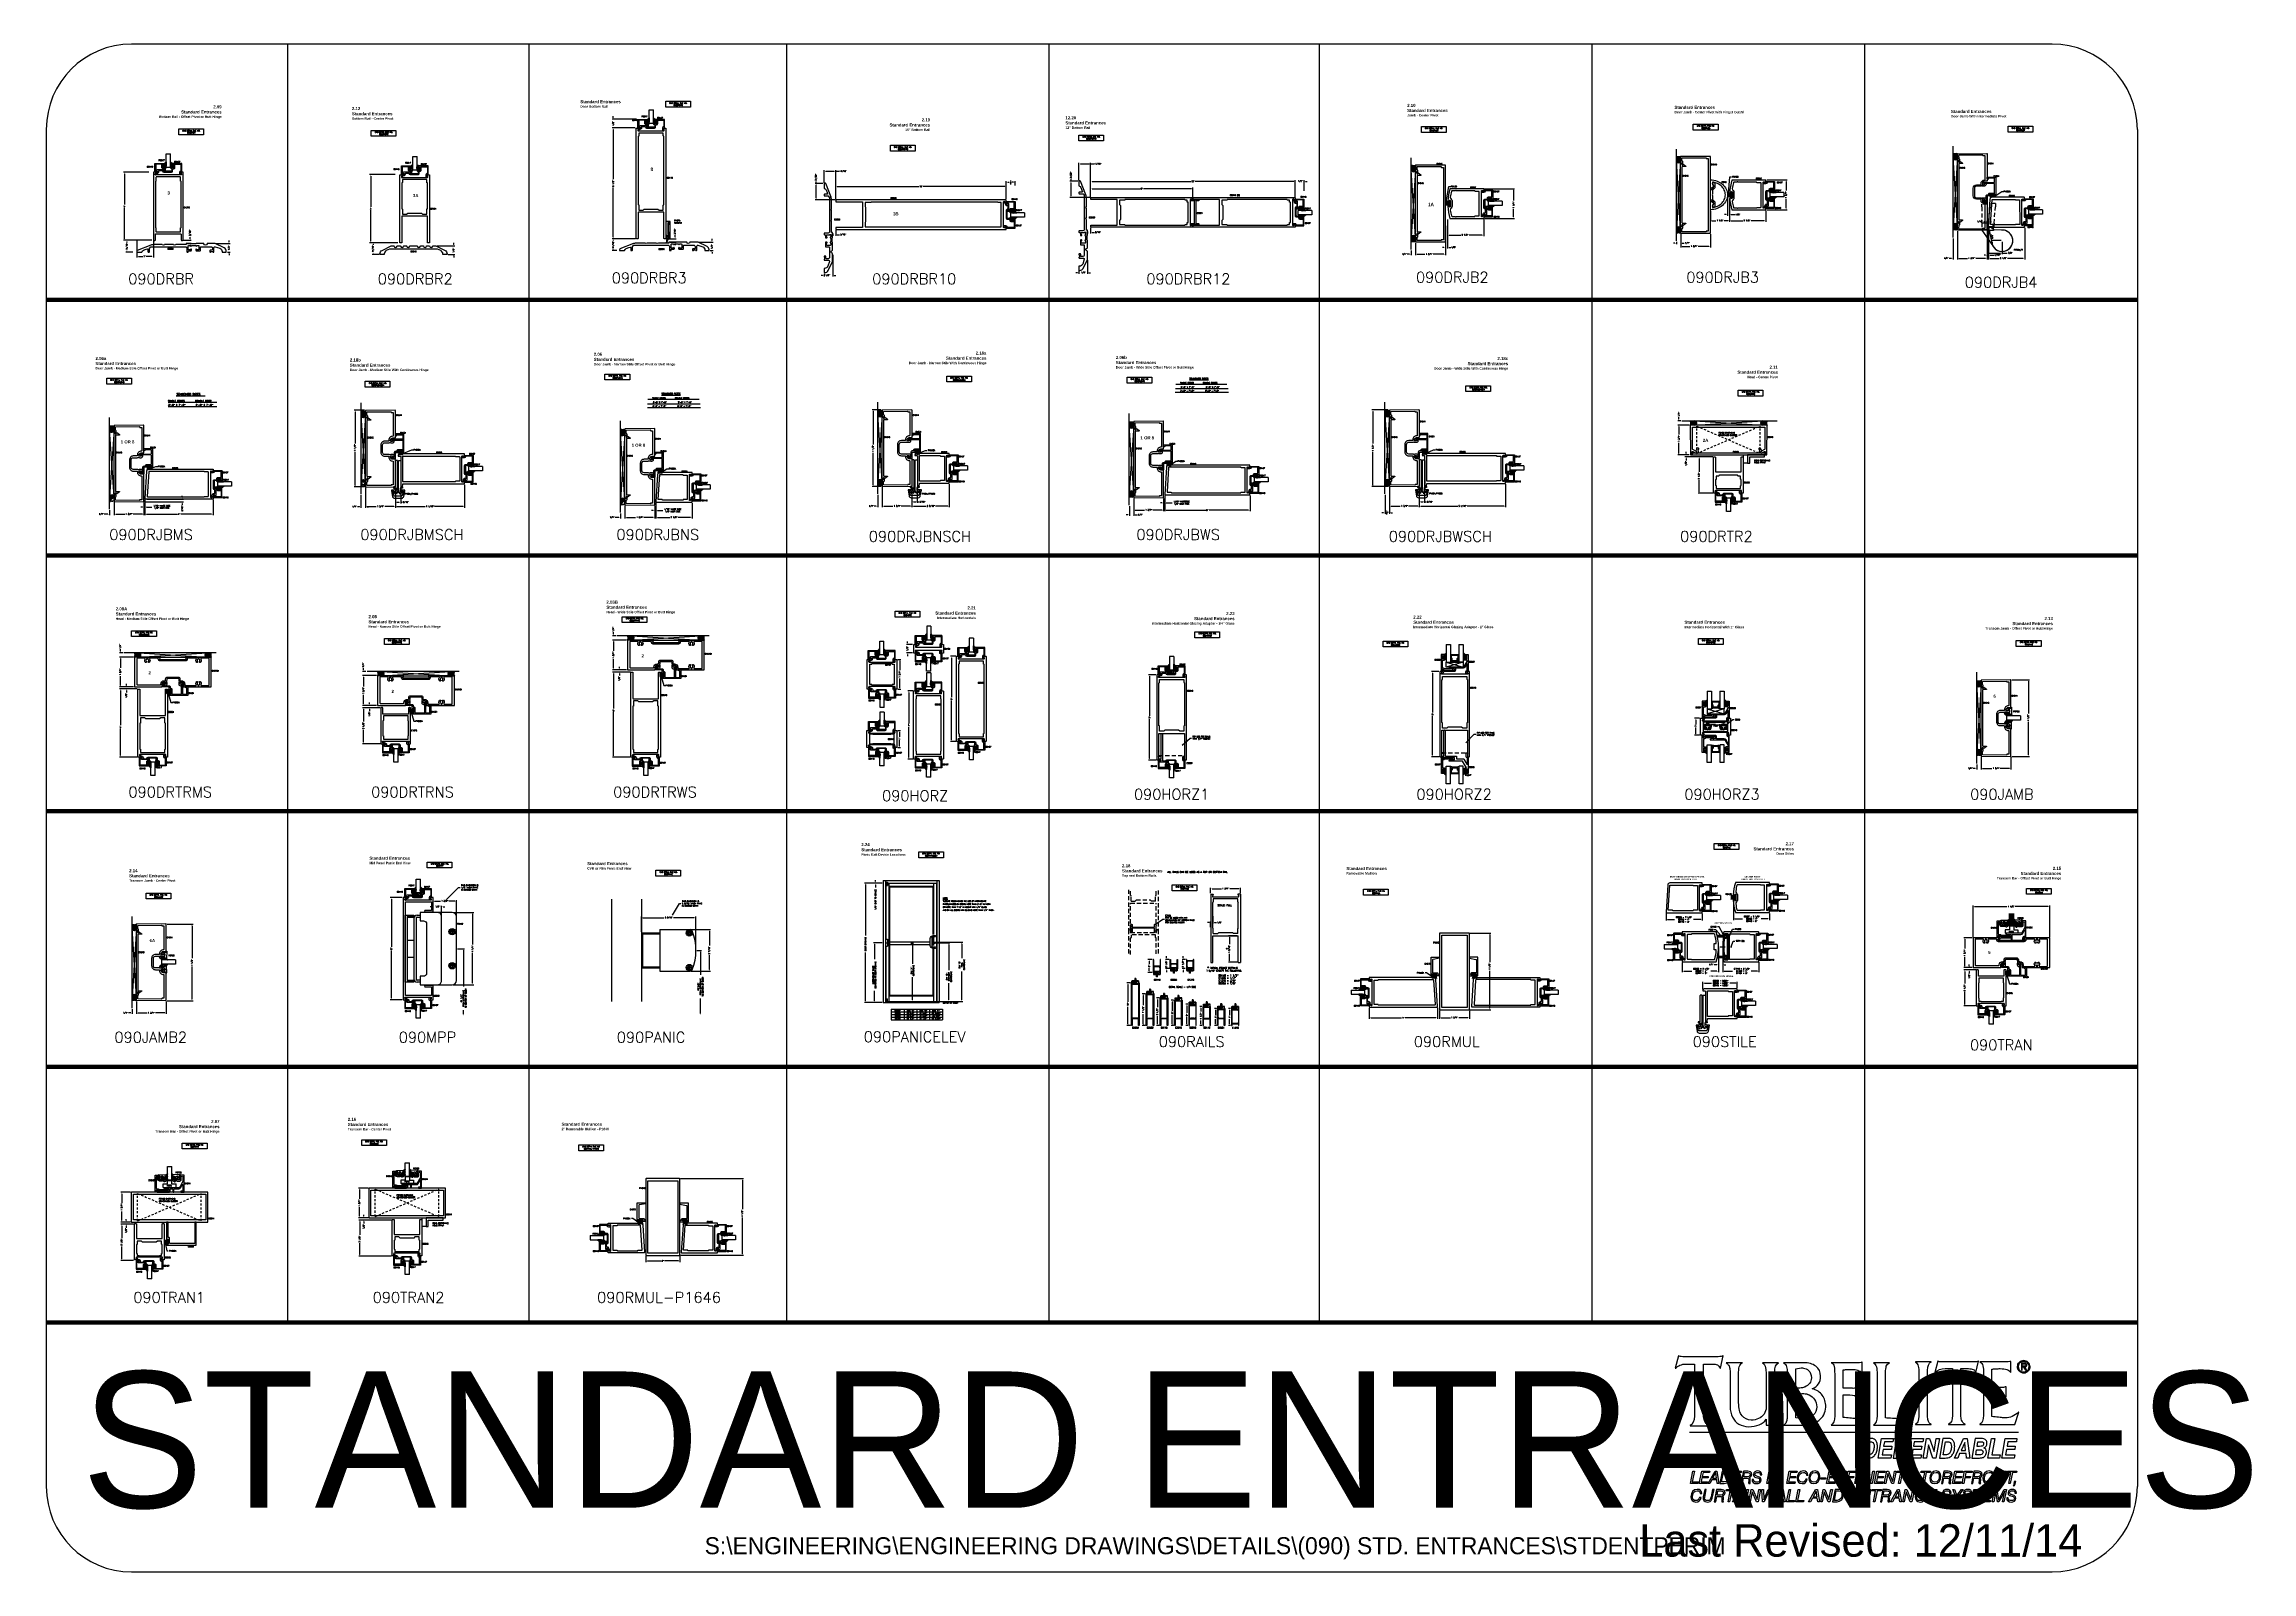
# Model space of a CAD drawing. Extents: x 0 to 130, y 0 to 90.
import ezdxf
from ezdxf.enums import TextEntityAlignment as Align

# ---------------------------------------------------------------- set-up
doc = ezdxf.new("R2010")
doc.units = 0
doc.header["$MEASUREMENT"] = 0
doc.header["$PDMODE"] = 3
for name, pattern in [('CENTER', [2, 1.25, -0.25, 0.25, -0.25]), ('HIDDEN', [0.375, 0.25, -0.125]), ('SHIDDEN', [0.1875, 0.125, -0.0625])]:
    doc.linetypes.add(name, pattern=pattern)
doc.layers.get('0').update_dxf_attribs({"linetype": 'CONTINUOUS'})
doc.layers.get('DEFPOINTS').update_dxf_attribs({"linetype": 'CONTINUOUS'})
for name, color, linetype in [('AM_5', 3, 'CONTINUOUS'), ('DIMS', 3, 'CONTINUOUS'), ('LAYER_1', 160, 'CONTINUOUS'), ('R-ANNO-DIMS', 3, 'CONTINUOUS'), ('R-ANNO-TEXT', 6, 'CONTINUOUS'), ('R-DET1', 4, 'CONTINUOUS'), ('R-DET2', 2, 'CONTINUOUS'), ('R-DET3', 5, 'CONTINUOUS'), ('R-OTLN', 1, 'CONTINUOUS'), ('R-PAT1', 5, 'CONTINUOUS'), ('TITLE', 7, 'CONTINUOUS'), ('VISIBLE_EDGES_ANSI_', 179, 'CONTINUOUS')]:
    doc.layers.add(name, color=color, linetype=linetype)
doc.styles.add('CITYBLUEPRINT', font='cibt____.pfb')
doc.styles.get("Standard").update_dxf_attribs({"font": 'simplex'})
doc.dimstyles.new('1-4SIZE', dxfattribs={"dimtxt": 0.08, "dimasz": 0.1, "dimexe": 0.0625, "dimexo": 0.0625, "dimgap": 0.062, "dimtad": 0, "dimdec": 5, "dimlfac": 4, "dimzin": 4, "dimtxsty": 'STANDARD', "dimcen": 0, "dimclrd": 256, "dimclre": 256, "dimclrt": 256, "dimazin": 3, "dimtfac": 1, "dimtdec": 5, "dimtofl": 0, "dimtmove": 0, "dimatfit": 3, "dimtolj": 1, "dimtzin": 4})
doc.dimstyles.new('1X', dxfattribs={"dimscale": 0, "dimtxt": 0.08, "dimasz": 0.09, "dimexe": 0.062, "dimexo": 0.062, "dimgap": 0.045, "dimtad": 0, "dimdec": 4, "dimzin": 4, "dimtxsty": 'STANDARD', "dimcen": 0, "dimazin": 3, "dimtp": 0.02, "dimtfac": 1, "dimtdec": 4, "dimtofl": 0, "dimtmove": 0, "dimatfit": 3, "dimtolj": 1, "dimtzin": 4})
doc.dimstyles.new('1X$0', dxfattribs={"dimtxt": 0.08, "dimasz": 0.1, "dimexe": 0.0625, "dimexo": 0.0625, "dimgap": 0.062, "dimtad": 0, "dimdec": 5, "dimzin": 4, "dimtxsty": 'STANDARD', "dimcen": 0, "dimclrd": 256, "dimclre": 256, "dimclrt": 256, "dimazin": 3, "dimtfac": 1, "dimtdec": 5, "dimtofl": 0, "dimtmove": 0, "dimatfit": 3, "dimtolj": 1, "dimtzin": 4})
doc.dimstyles.get("Standard").update_dxf_attribs({"dimtxt": 0.08, "dimasz": 0.09, "dimexe": 0.0625, "dimexo": 0.0625, "dimgap": 0.09, "dimtad": 0, "dimtih": 1, "dimtoh": 1, "dimdec": 3, "dimzin": 0, "dimtxsty": 'STANDARD', "dimcen": 0, "dimazin": 3, "dimtfac": 1, "dimtdec": 3, "dimtofl": 0, "dimtmove": 0, "dimatfit": 3, "dimtolj": 1, "dimtzin": 0})

# ---------------------------------------------------------------- blocks, each defined once
blk = doc.blocks.new('AI9-BLK11')
at = {"layer": 'LAYER_1', "color": 7}
for points in [[(-17.5, 1.66), (-17.33, 1.66), (-17.57, 0.49), (-16.9, 0.49), (-16.93, 0.34), (-17.77, 0.34)], [(-16.53, 1.66), (-15.66, 1.66), (-15.69, 1.51), (-16.39, 1.51), (-16.48, 1.09), (-15.82, 1.09), (-15.85, 0.95), (-16.51, 0.95), (-16.6, 0.49), (-15.89, 0.49), (-15.92, 0.34), (-16.8, 0.34)], [(-15.08, 1.66), (-14.89, 1.66), (-14.67, 0.34), (-14.84, 0.34), (-14.9, 0.74), (-15.43, 0.74), (-15.65, 0.34), (-15.84, 0.34)], [(-15.36, 0.89), (-14.92, 0.89), (-15.01, 1.5), (-15.02, 1.5)], [(-13.06, 1.66), (-12.19, 1.66), (-12.22, 1.51), (-12.92, 1.51), (-13.01, 1.09), (-12.35, 1.09), (-12.38, 0.95), (-13.04, 0.95), (-13.13, 0.49), (-12.42, 0.49), (-12.45, 0.34), (-13.33, 0.34)], [(-9.19, 1.66), (-9.02, 1.66), (-9.29, 0.34), (-9.46, 0.34)], [(-8.75, 1.66), (-8.56, 1.66), (-8.11, 0.57), (-8.11, 0.57), (-7.9, 1.66), (-7.73, 1.66), (-8, 0.34), (-8.18, 0.34), (-8.63, 1.43), (-8.64, 1.43), (-8.85, 0.34), (-9.01, 0.34)], [(-7, 1.66), (-6.13, 1.66), (-6.16, 1.51), (-6.86, 1.51), (-6.95, 1.09), (-6.29, 1.09), (-6.32, 0.95), (-6.98, 0.95), (-7.07, 0.49), (-6.36, 0.49), (-6.39, 0.34), (-7.27, 0.34)], [(-3.55, 0.93), (-3.03, 0.93), (-3.06, 0.78), (-3.58, 0.78)], [(-2.67, 1.66), (-1.8, 1.66), (-1.82, 1.51), (-2.53, 1.51), (-2.61, 1.09), (-1.96, 1.09), (-1.99, 0.95), (-2.64, 0.95), (-2.74, 0.49), (-2.02, 0.49), (-2.05, 0.34), (-2.94, 0.34)], [(-1.6, 1.66), (-0.77, 1.66), (-0.8, 1.51), (-1.47, 1.51), (-1.55, 1.09), (-0.96, 1.09), (-0.99, 0.95), (-1.58, 0.95), (-1.7, 0.34), (-1.87, 0.34)], [(-0.6, 1.66), (0.23, 1.66), (0.2, 1.51), (-0.46, 1.51), (-0.55, 1.09), (0.04, 1.09), (0.01, 0.95), (-0.58, 0.95), (-0.7, 0.34), (-0.87, 0.34)], [(0.4, 1.66), (0.57, 1.66), (0.3, 0.34), (0.14, 0.34)], [(2.11, 1.66), (2.28, 1.66), (2.01, 0.34), (1.84, 0.34)], [(2.55, 1.66), (3.43, 1.66), (3.4, 1.51), (2.69, 1.51), (2.61, 1.09), (3.27, 1.09), (3.24, 0.95), (2.58, 0.95), (2.49, 0.49), (3.2, 0.49), (3.17, 0.34), (2.29, 0.34)], [(3.62, 1.66), (3.8, 1.66), (4.25, 0.57), (4.26, 0.57), (4.47, 1.66), (4.63, 1.66), (4.36, 0.34), (4.18, 0.34), (3.74, 1.43), (3.73, 1.43), (3.52, 0.34), (3.35, 0.34)], [(5.73, 1.51), (5.31, 1.51), (5.07, 0.34), (4.9, 0.34), (5.14, 1.51), (4.71, 1.51), (4.74, 1.66), (5.76, 1.66)], [(8.34, 1.51), (7.92, 1.51), (7.68, 0.34), (7.51, 0.34), (7.75, 1.51), (7.32, 1.51), (7.35, 1.66), (8.38, 1.66)], [(11.03, 1.66), (11.9, 1.66), (11.87, 1.51), (11.17, 1.51), (11.08, 1.09), (11.74, 1.09), (11.71, 0.95), (11.05, 0.95), (10.96, 0.49), (11.67, 0.49), (11.64, 0.34), (10.76, 0.34)], [(12.09, 1.66), (12.93, 1.66), (12.9, 1.51), (12.23, 1.51), (12.15, 1.09), (12.73, 1.09), (12.7, 0.95), (12.12, 0.95), (12, 0.34), (11.83, 0.34)], [(15.63, 1.66), (15.81, 1.66), (16.26, 0.57), (16.26, 0.57), (16.47, 1.66), (16.64, 1.66), (16.37, 0.34), (16.19, 0.34), (15.74, 1.43), (15.74, 1.43), (15.52, 0.34), (15.36, 0.34)], [(17.74, 1.51), (17.31, 1.51), (17.07, 0.34), (16.91, 0.34), (17.14, 1.51), (16.72, 1.51), (16.75, 1.66), (17.77, 1.66)], [(-12.84, -0.49), (-13.27, -0.49), (-13.51, -1.66), (-13.67, -1.66), (-13.44, -0.49), (-13.86, -0.49), (-13.83, -0.34), (-12.81, -0.34)], [(-12.43, -0.34), (-12.25, -0.34), (-12.02, -1.66), (-12.19, -1.66), (-12.25, -1.26), (-12.79, -1.26), (-13.01, -1.66), (-13.2, -1.66)], [(-12.71, -1.12), (-12.27, -1.12), (-12.37, -0.5), (-12.37, -0.5)], [(-11.62, -0.34), (-11.45, -0.34), (-11.72, -1.66), (-11.89, -1.66)], [(-11.14, -0.34), (-10.96, -0.34), (-10.51, -1.43), (-10.51, -1.43), (-10.3, -0.34), (-10.13, -0.34), (-10.4, -1.66), (-10.58, -1.66), (-11.03, -0.58), (-11.03, -0.58), (-11.25, -1.66), (-11.41, -1.66)], [(-8.97, -1.66), (-9.14, -1.66), (-9.22, -0.52), (-9.23, -0.52), (-9.73, -1.66), (-9.91, -1.66), (-9.99, -0.34), (-9.82, -0.34), (-9.77, -1.45), (-9.77, -1.45), (-9.29, -0.34), (-9.09, -0.34), (-9.02, -1.46), (-9.02, -1.46), (-8.56, -0.34), (-8.38, -0.34)], [(-7.84, -0.34), (-7.66, -0.34), (-7.43, -1.66), (-7.6, -1.66), (-7.66, -1.26), (-8.19, -1.26), (-8.41, -1.66), (-8.6, -1.66)], [(-8.12, -1.12), (-7.68, -1.12), (-7.77, -0.5), (-7.78, -0.5)], [(-7.03, -0.34), (-6.86, -0.34), (-7.09, -1.51), (-6.42, -1.51), (-6.45, -1.66), (-7.29, -1.66)], [(-6.03, -0.34), (-5.86, -0.34), (-6.09, -1.51), (-5.42, -1.51), (-5.45, -1.66), (-6.29, -1.66)], [(-4.13, -0.34), (-3.94, -0.34), (-3.72, -1.66), (-3.89, -1.66), (-3.95, -1.26), (-4.48, -1.26), (-4.7, -1.66), (-4.89, -1.66)], [(-4.4, -1.12), (-3.97, -1.12), (-4.06, -0.5), (-4.07, -0.5)], [(-3.31, -0.34), (-3.13, -0.34), (-2.68, -1.43), (-2.68, -1.43), (-2.47, -0.34), (-2.3, -0.34), (-2.57, -1.66), (-2.75, -1.66), (-3.2, -0.58), (-3.2, -0.58), (-3.42, -1.66), (-3.58, -1.66)], [(-0.24, -0.34), (0.63, -0.34), (0.6, -0.49), (-0.1, -0.49), (-0.19, -0.91), (0.47, -0.91), (0.44, -1.06), (-0.22, -1.06), (-0.31, -1.51), (0.4, -1.51), (0.37, -1.66), (-0.51, -1.66)], [(0.85, -0.34), (1.04, -0.34), (1.49, -1.43), (1.49, -1.43), (1.7, -0.34), (1.87, -0.34), (1.6, -1.66), (1.42, -1.66), (0.97, -0.58), (0.96, -0.58), (0.75, -1.66), (0.59, -1.66)], [(3, -0.49), (2.57, -0.49), (2.33, -1.66), (2.17, -1.66), (2.4, -0.49), (1.98, -0.49), (2.01, -0.34), (3.03, -0.34)], [(4.8, -0.34), (4.98, -0.34), (5.21, -1.66), (5.04, -1.66), (4.98, -1.26), (4.45, -1.26), (4.23, -1.66), (4.04, -1.66)], [(4.52, -1.12), (4.96, -1.12), (4.87, -0.5), (4.86, -0.5)], [(5.61, -0.34), (5.8, -0.34), (6.25, -1.43), (6.25, -1.43), (6.46, -0.34), (6.63, -0.34), (6.36, -1.66), (6.18, -1.66), (5.73, -0.58), (5.72, -0.58), (5.51, -1.66), (5.35, -1.66)], [(8.21, -0.34), (9.08, -0.34), (9.05, -0.49), (8.35, -0.49), (8.26, -0.91), (8.92, -0.91), (8.89, -1.06), (8.23, -1.06), (8.14, -1.51), (8.85, -1.51), (8.82, -1.66), (7.94, -1.66)], [(11.15, -1.13), (10.82, -0.34), (11, -0.34), (11.26, -0.98), (11.74, -0.34), (11.93, -0.34), (11.32, -1.13), (11.21, -1.66), (11.04, -1.66)], [(14.09, -0.49), (13.67, -0.49), (13.43, -1.66), (13.26, -1.66), (13.5, -0.49), (13.07, -0.49), (13.1, -0.34), (14.12, -0.34)], [(14.28, -0.34), (15.15, -0.34), (15.12, -0.49), (14.42, -0.49), (14.33, -0.91), (14.99, -0.91), (14.96, -1.06), (14.3, -1.06), (14.21, -1.51), (14.92, -1.51), (14.89, -1.66), (14.01, -1.66)], [(15.38, -0.34), (15.61, -0.34), (15.78, -1.48), (15.78, -1.48), (16.41, -0.34), (16.64, -0.34), (16.37, -1.66), (16.21, -1.66), (16.47, -0.51), (16.47, -0.51), (15.82, -1.66), (15.66, -1.66), (15.5, -0.51), (15.49, -0.51), (15.27, -1.66), (15.11, -1.66)]]:
    blk.add_lwpolyline(points, close=True, dxfattribs=at)
for points, knots in [([(-14.3, 1.66), (-14.3, 1.66), (-13.85, 1.66), (-13.85, 1.66), (-13.54, 1.66), (-13.38, 1.47), (-13.38, 1.16), (-13.38, 0.66), (-13.66, 0.34), (-14.08, 0.34), (-14.08, 0.34), (-14.57, 0.34), (-14.57, 0.34), (-14.57, 0.34), (-14.3, 1.66), (-14.3, 1.66)], [0, 0, 0, 0, 1, 1, 1, 2, 2, 2, 3, 3, 3, 4, 4, 4, 5, 5, 5, 5]), ([(-14.37, 0.49), (-14.37, 0.49), (-14.08, 0.49), (-14.08, 0.49), (-13.72, 0.49), (-13.54, 0.82), (-13.54, 1.14), (-13.54, 1.33), (-13.61, 1.51), (-13.89, 1.51), (-13.89, 1.51), (-14.16, 1.51), (-14.16, 1.51), (-14.16, 1.51), (-14.37, 0.49), (-14.37, 0.49)], [0, 0, 0, 0, 1, 1, 1, 2, 2, 2, 3, 3, 3, 4, 4, 4, 5, 5, 5, 5]), ([(-12, 1.66), (-12, 1.66), (-11.51, 1.66), (-11.51, 1.66), (-11.3, 1.66), (-11.09, 1.58), (-11.09, 1.32), (-11.09, 1.15), (-11.21, 1), (-11.38, 0.97), (-11.38, 0.97), (-11.38, 0.97), (-11.38, 0.97), (-11.27, 0.93), (-11.24, 0.81), (-11.25, 0.68), (-11.26, 0.56), (-11.3, 0.45), (-11.25, 0.34), (-11.25, 0.34), (-11.42, 0.34), (-11.42, 0.34), (-11.44, 0.39), (-11.44, 0.49), (-11.42, 0.62), (-11.37, 0.94), (-11.54, 0.9), (-11.61, 0.9), (-11.61, 0.9), (-11.98, 0.9), (-11.98, 0.9), (-11.98, 0.9), (-12.1, 0.34), (-12.1, 0.34), (-12.1, 0.34), (-12.27, 0.34), (-12.27, 0.34), (-12.27, 0.34), (-12, 1.66), (-12, 1.66)], [0, 0, 0, 0, 1, 1, 1, 2, 2, 2, 3, 3, 3, 4, 4, 4, 5, 5, 5, 6, 6, 6, 7, 7, 7, 8, 8, 8, 9, 9, 9, 10, 10, 10, 11, 11, 11, 12, 12, 12, 13, 13, 13, 13]), ([(-11.95, 1.05), (-11.95, 1.05), (-11.57, 1.05), (-11.57, 1.05), (-11.31, 1.05), (-11.26, 1.22), (-11.26, 1.31), (-11.26, 1.48), (-11.38, 1.51), (-11.51, 1.51), (-11.51, 1.51), (-11.86, 1.51), (-11.86, 1.51), (-11.86, 1.51), (-11.95, 1.05), (-11.95, 1.05)], [0, 0, 0, 0, 1, 1, 1, 2, 2, 2, 3, 3, 3, 4, 4, 4, 5, 5, 5, 5]), ([(-10.16, 1.27), (-10.15, 1.48), (-10.28, 1.54), (-10.45, 1.54), (-10.57, 1.54), (-10.74, 1.48), (-10.74, 1.33), (-10.74, 1.2), (-10.65, 1.15), (-10.54, 1.12), (-10.54, 1.12), (-10.37, 1.07), (-10.37, 1.07), (-10.21, 1.02), (-10.06, 0.95), (-10.06, 0.71), (-10.06, 0.44), (-10.33, 0.31), (-10.55, 0.31), (-10.86, 0.31), (-11.07, 0.45), (-11.05, 0.77), (-11.05, 0.77), (-10.88, 0.77), (-10.88, 0.77), (-10.89, 0.54), (-10.75, 0.46), (-10.55, 0.46), (-10.39, 0.46), (-10.23, 0.53), (-10.23, 0.71), (-10.23, 0.85), (-10.33, 0.89), (-10.45, 0.93), (-10.45, 0.93), (-10.63, 0.98), (-10.63, 0.98), (-10.78, 1.02), (-10.91, 1.12), (-10.91, 1.31), (-10.91, 1.56), (-10.67, 1.69), (-10.45, 1.69), (-10.2, 1.69), (-9.98, 1.56), (-9.99, 1.27), (-9.99, 1.27), (-10.16, 1.27), (-10.16, 1.27)], [0, 0, 0, 0, 1, 1, 1, 2, 2, 2, 3, 3, 3, 4, 4, 4, 5, 5, 5, 6, 6, 6, 7, 7, 7, 8, 8, 8, 9, 9, 9, 10, 10, 10, 11, 11, 11, 12, 12, 12, 13, 13, 13, 14, 14, 14, 15, 15, 15, 16, 16, 16, 16]), ([(-5.05, 0.79), (-5.11, 0.49), (-5.29, 0.31), (-5.61, 0.31), (-5.95, 0.31), (-6.15, 0.52), (-6.15, 0.89), (-6.15, 1.31), (-5.89, 1.69), (-5.45, 1.69), (-5.18, 1.69), (-4.97, 1.54), (-4.97, 1.24), (-4.97, 1.24), (-5.14, 1.24), (-5.14, 1.24), (-5.14, 1.44), (-5.27, 1.54), (-5.45, 1.54), (-5.81, 1.54), (-5.98, 1.21), (-5.98, 0.89), (-5.98, 0.63), (-5.86, 0.46), (-5.61, 0.46), (-5.4, 0.46), (-5.27, 0.58), (-5.21, 0.79), (-5.21, 0.79), (-5.05, 0.79), (-5.05, 0.79)], [0, 0, 0, 0, 1, 1, 1, 2, 2, 2, 3, 3, 3, 4, 4, 4, 5, 5, 5, 6, 6, 6, 7, 7, 7, 8, 8, 8, 9, 9, 9, 10, 10, 10, 10]), ([(-4.19, 1.69), (-3.86, 1.69), (-3.66, 1.44), (-3.66, 1.11), (-3.66, 0.69), (-3.92, 0.31), (-4.34, 0.31), (-4.69, 0.31), (-4.88, 0.52), (-4.88, 0.89), (-4.88, 1.31), (-4.62, 1.69), (-4.19, 1.69)], [0, 0, 0, 0, 1, 1, 1, 2, 2, 2, 3, 3, 3, 4, 4, 4, 4]), ([(-4.34, 0.46), (-4.01, 0.46), (-3.83, 0.79), (-3.83, 1.11), (-3.83, 1.35), (-3.96, 1.54), (-4.19, 1.54), (-4.54, 1.54), (-4.72, 1.21), (-4.72, 0.89), (-4.72, 0.63), (-4.6, 0.46), (-4.34, 0.46)], [0, 0, 0, 0, 1, 1, 1, 2, 2, 2, 3, 3, 3, 4, 4, 4, 4]), ([(1.74, 0.79), (1.67, 0.49), (1.49, 0.31), (1.18, 0.31), (0.83, 0.31), (0.63, 0.52), (0.63, 0.89), (0.63, 1.31), (0.9, 1.69), (1.33, 1.69), (1.6, 1.69), (1.81, 1.54), (1.81, 1.24), (1.81, 1.24), (1.64, 1.24), (1.64, 1.24), (1.64, 1.44), (1.51, 1.54), (1.33, 1.54), (0.98, 1.54), (0.8, 1.21), (0.8, 0.89), (0.8, 0.63), (0.92, 0.46), (1.18, 0.46), (1.38, 0.46), (1.51, 0.58), (1.57, 0.79), (1.57, 0.79), (1.74, 0.79), (1.74, 0.79)], [0, 0, 0, 0, 1, 1, 1, 2, 2, 2, 3, 3, 3, 4, 4, 4, 5, 5, 5, 6, 6, 6, 7, 7, 7, 8, 8, 8, 9, 9, 9, 10, 10, 10, 10]), ([(7, 1.27), (7.01, 1.48), (6.89, 1.54), (6.71, 1.54), (6.59, 1.54), (6.42, 1.48), (6.42, 1.33), (6.42, 1.2), (6.51, 1.15), (6.63, 1.12), (6.63, 1.12), (6.8, 1.07), (6.8, 1.07), (6.96, 1.02), (7.1, 0.95), (7.1, 0.71), (7.1, 0.44), (6.84, 0.31), (6.61, 0.31), (6.3, 0.31), (6.09, 0.45), (6.11, 0.77), (6.11, 0.77), (6.28, 0.77), (6.28, 0.77), (6.27, 0.54), (6.41, 0.46), (6.62, 0.46), (6.77, 0.46), (6.93, 0.53), (6.93, 0.71), (6.93, 0.85), (6.83, 0.89), (6.71, 0.93), (6.71, 0.93), (6.54, 0.98), (6.54, 0.98), (6.39, 1.02), (6.25, 1.12), (6.25, 1.31), (6.25, 1.56), (6.49, 1.69), (6.71, 1.69), (6.96, 1.69), (7.18, 1.56), (7.17, 1.27), (7.17, 1.27), (7, 1.27), (7, 1.27)], [0, 0, 0, 0, 1, 1, 1, 2, 2, 2, 3, 3, 3, 4, 4, 4, 5, 5, 5, 6, 6, 6, 7, 7, 7, 8, 8, 8, 9, 9, 9, 10, 10, 10, 11, 11, 11, 12, 12, 12, 13, 13, 13, 14, 14, 14, 15, 15, 15, 16, 16, 16, 16]), ([(8.98, 1.69), (9.31, 1.69), (9.51, 1.44), (9.51, 1.11), (9.51, 0.69), (9.25, 0.31), (8.83, 0.31), (8.48, 0.31), (8.29, 0.52), (8.29, 0.89), (8.29, 1.31), (8.55, 1.69), (8.98, 1.69)], [0, 0, 0, 0, 1, 1, 1, 2, 2, 2, 3, 3, 3, 4, 4, 4, 4]), ([(8.83, 0.46), (9.17, 0.46), (9.34, 0.79), (9.34, 1.11), (9.34, 1.35), (9.22, 1.54), (8.98, 1.54), (8.63, 1.54), (8.46, 1.21), (8.46, 0.89), (8.46, 0.63), (8.58, 0.46), (8.83, 0.46)], [0, 0, 0, 0, 1, 1, 1, 2, 2, 2, 3, 3, 3, 4, 4, 4, 4]), ([(9.83, 1.66), (9.83, 1.66), (10.32, 1.66), (10.32, 1.66), (10.53, 1.66), (10.73, 1.58), (10.73, 1.32), (10.73, 1.15), (10.62, 1), (10.45, 0.97), (10.45, 0.97), (10.45, 0.97), (10.45, 0.97), (10.56, 0.93), (10.59, 0.81), (10.58, 0.68), (10.57, 0.56), (10.53, 0.45), (10.58, 0.34), (10.58, 0.34), (10.4, 0.34), (10.4, 0.34), (10.39, 0.39), (10.38, 0.49), (10.41, 0.62), (10.46, 0.94), (10.29, 0.9), (10.22, 0.9), (10.22, 0.9), (9.84, 0.9), (9.84, 0.9), (9.84, 0.9), (9.73, 0.34), (9.73, 0.34), (9.73, 0.34), (9.56, 0.34), (9.56, 0.34), (9.56, 0.34), (9.83, 1.66), (9.83, 1.66)], [0, 0, 0, 0, 1, 1, 1, 2, 2, 2, 3, 3, 3, 4, 4, 4, 5, 5, 5, 6, 6, 6, 7, 7, 7, 8, 8, 8, 9, 9, 9, 10, 10, 10, 11, 11, 11, 12, 12, 12, 13, 13, 13, 13]), ([(9.87, 1.05), (9.87, 1.05), (10.25, 1.05), (10.25, 1.05), (10.52, 1.05), (10.57, 1.22), (10.57, 1.31), (10.57, 1.48), (10.44, 1.51), (10.32, 1.51), (10.32, 1.51), (9.97, 1.51), (9.97, 1.51), (9.97, 1.51), (9.87, 1.05), (9.87, 1.05)], [0, 0, 0, 0, 1, 1, 1, 2, 2, 2, 3, 3, 3, 4, 4, 4, 5, 5, 5, 5]), ([(13.1, 1.66), (13.1, 1.66), (13.59, 1.66), (13.59, 1.66), (13.8, 1.66), (14, 1.58), (14, 1.32), (14, 1.15), (13.89, 1), (13.72, 0.97), (13.72, 0.97), (13.72, 0.97), (13.72, 0.97), (13.83, 0.93), (13.86, 0.81), (13.85, 0.68), (13.84, 0.56), (13.8, 0.45), (13.85, 0.34), (13.85, 0.34), (13.67, 0.34), (13.67, 0.34), (13.66, 0.39), (13.65, 0.49), (13.68, 0.62), (13.73, 0.94), (13.56, 0.9), (13.49, 0.9), (13.49, 0.9), (13.11, 0.9), (13.11, 0.9), (13.11, 0.9), (13, 0.34), (13, 0.34), (13, 0.34), (12.83, 0.34), (12.83, 0.34), (12.83, 0.34), (13.1, 1.66), (13.1, 1.66)], [0, 0, 0, 0, 1, 1, 1, 2, 2, 2, 3, 3, 3, 4, 4, 4, 5, 5, 5, 6, 6, 6, 7, 7, 7, 8, 8, 8, 9, 9, 9, 10, 10, 10, 11, 11, 11, 12, 12, 12, 13, 13, 13, 13]), ([(13.14, 1.05), (13.14, 1.05), (13.52, 1.05), (13.52, 1.05), (13.79, 1.05), (13.83, 1.22), (13.83, 1.31), (13.83, 1.48), (13.71, 1.51), (13.59, 1.51), (13.59, 1.51), (13.24, 1.51), (13.24, 1.51), (13.24, 1.51), (13.14, 1.05), (13.14, 1.05)], [0, 0, 0, 0, 1, 1, 1, 2, 2, 2, 3, 3, 3, 4, 4, 4, 5, 5, 5, 5]), ([(14.78, 1.69), (15.11, 1.69), (15.31, 1.44), (15.31, 1.11), (15.31, 0.69), (15.05, 0.31), (14.63, 0.31), (14.28, 0.31), (14.08, 0.52), (14.08, 0.89), (14.08, 1.31), (14.35, 1.69), (14.78, 1.69)], [0, 0, 0, 0, 1, 1, 1, 2, 2, 2, 3, 3, 3, 4, 4, 4, 4]), ([(14.63, 0.46), (14.96, 0.46), (15.14, 0.79), (15.14, 1.11), (15.14, 1.35), (15.01, 1.54), (14.78, 1.54), (14.43, 1.54), (14.25, 1.21), (14.25, 0.89), (14.25, 0.63), (14.37, 0.46), (14.63, 0.46)], [0, 0, 0, 0, 1, 1, 1, 2, 2, 2, 3, 3, 3, 4, 4, 4, 4]), ([(17.49, 0.55), (17.49, 0.55), (17.68, 0.55), (17.68, 0.55), (17.64, 0.34), (17.64, 0.09), (17.39, 0.07), (17.39, 0.07), (17.41, 0.16), (17.41, 0.16), (17.5, 0.17), (17.52, 0.26), (17.54, 0.34), (17.54, 0.34), (17.44, 0.34), (17.44, 0.34), (17.44, 0.34), (17.49, 0.55), (17.49, 0.55)], [0, 0, 0, 0, 1, 1, 1, 2, 2, 2, 3, 3, 3, 4, 4, 4, 5, 5, 5, 6, 6, 6, 6]), ([(-16.61, -1.21), (-16.68, -1.51), (-16.86, -1.69), (-17.17, -1.69), (-17.52, -1.69), (-17.71, -1.48), (-17.71, -1.11), (-17.71, -0.69), (-17.45, -0.31), (-17.02, -0.31), (-16.75, -0.31), (-16.54, -0.46), (-16.54, -0.77), (-16.54, -0.77), (-16.71, -0.77), (-16.71, -0.77), (-16.71, -0.56), (-16.84, -0.46), (-17.02, -0.46), (-17.37, -0.46), (-17.55, -0.8), (-17.55, -1.11), (-17.55, -1.37), (-17.43, -1.54), (-17.17, -1.54), (-16.96, -1.54), (-16.84, -1.42), (-16.78, -1.21), (-16.78, -1.21), (-16.61, -1.21), (-16.61, -1.21)], [0, 0, 0, 0, 1, 1, 1, 2, 2, 2, 3, 3, 3, 4, 4, 4, 5, 5, 5, 6, 6, 6, 7, 7, 7, 8, 8, 8, 9, 9, 9, 10, 10, 10, 10]), ([(-15.35, -1.13), (-15.37, -1.23), (-15.4, -1.33), (-15.42, -1.39), (-15.5, -1.6), (-15.69, -1.69), (-15.91, -1.69), (-16.28, -1.69), (-16.44, -1.48), (-16.37, -1.12), (-16.37, -1.12), (-16.21, -0.34), (-16.21, -0.34), (-16.21, -0.34), (-16.04, -0.34), (-16.04, -0.34), (-16.04, -0.34), (-16.21, -1.16), (-16.21, -1.16), (-16.27, -1.42), (-16.15, -1.54), (-15.91, -1.54), (-15.63, -1.54), (-15.57, -1.38), (-15.52, -1.13), (-15.52, -1.13), (-15.36, -0.34), (-15.36, -0.34), (-15.36, -0.34), (-15.19, -0.34), (-15.19, -0.34), (-15.19, -0.34), (-15.35, -1.13), (-15.35, -1.13)], [0, 0, 0, 0, 1, 1, 1, 2, 2, 2, 3, 3, 3, 4, 4, 4, 5, 5, 5, 6, 6, 6, 7, 7, 7, 8, 8, 8, 9, 9, 9, 10, 10, 10, 11, 11, 11, 11]), ([(-14.91, -0.34), (-14.91, -0.34), (-14.42, -0.34), (-14.42, -0.34), (-14.21, -0.34), (-14, -0.42), (-14, -0.68), (-14, -0.85), (-14.12, -1.01), (-14.29, -1.03), (-14.29, -1.03), (-14.29, -1.04), (-14.29, -1.04), (-14.18, -1.07), (-14.15, -1.19), (-14.16, -1.32), (-14.17, -1.44), (-14.21, -1.55), (-14.16, -1.66), (-14.16, -1.66), (-14.33, -1.66), (-14.33, -1.66), (-14.35, -1.61), (-14.36, -1.51), (-14.33, -1.38), (-14.28, -1.06), (-14.45, -1.1), (-14.52, -1.1), (-14.52, -1.1), (-14.89, -1.1), (-14.89, -1.1), (-14.89, -1.1), (-15.01, -1.66), (-15.01, -1.66), (-15.01, -1.66), (-15.18, -1.66), (-15.18, -1.66), (-15.18, -1.66), (-14.91, -0.34), (-14.91, -0.34)], [0, 0, 0, 0, 1, 1, 1, 2, 2, 2, 3, 3, 3, 4, 4, 4, 5, 5, 5, 6, 6, 6, 7, 7, 7, 8, 8, 8, 9, 9, 9, 10, 10, 10, 11, 11, 11, 12, 12, 12, 13, 13, 13, 13]), ([(-14.86, -0.95), (-14.86, -0.95), (-14.49, -0.95), (-14.49, -0.95), (-14.22, -0.95), (-14.17, -0.78), (-14.17, -0.69), (-14.17, -0.52), (-14.3, -0.49), (-14.42, -0.49), (-14.42, -0.49), (-14.77, -0.49), (-14.77, -0.49), (-14.77, -0.49), (-14.86, -0.95), (-14.86, -0.95)], [0, 0, 0, 0, 1, 1, 1, 2, 2, 2, 3, 3, 3, 4, 4, 4, 5, 5, 5, 5]), ([(-2.02, -0.34), (-2.02, -0.34), (-1.57, -0.34), (-1.57, -0.34), (-1.26, -0.34), (-1.1, -0.53), (-1.1, -0.85), (-1.1, -1.34), (-1.38, -1.66), (-1.8, -1.66), (-1.8, -1.66), (-2.29, -1.66), (-2.29, -1.66), (-2.29, -1.66), (-2.02, -0.34), (-2.02, -0.34)], [0, 0, 0, 0, 1, 1, 1, 2, 2, 2, 3, 3, 3, 4, 4, 4, 5, 5, 5, 5]), ([(-2.09, -1.51), (-2.09, -1.51), (-1.8, -1.51), (-1.8, -1.51), (-1.44, -1.51), (-1.26, -1.18), (-1.26, -0.86), (-1.26, -0.67), (-1.33, -0.49), (-1.61, -0.49), (-1.61, -0.49), (-1.88, -0.49), (-1.88, -0.49), (-1.88, -0.49), (-2.09, -1.51), (-2.09, -1.51)], [0, 0, 0, 0, 1, 1, 1, 2, 2, 2, 3, 3, 3, 4, 4, 4, 5, 5, 5, 5]), ([(3.18, -0.34), (3.18, -0.34), (3.67, -0.34), (3.67, -0.34), (3.89, -0.34), (4.09, -0.42), (4.09, -0.68), (4.09, -0.85), (3.97, -1.01), (3.8, -1.03), (3.8, -1.03), (3.8, -1.04), (3.8, -1.04), (3.91, -1.07), (3.95, -1.19), (3.93, -1.32), (3.93, -1.44), (3.88, -1.55), (3.93, -1.66), (3.93, -1.66), (3.76, -1.66), (3.76, -1.66), (3.74, -1.61), (3.74, -1.51), (3.76, -1.38), (3.82, -1.06), (3.65, -1.1), (3.57, -1.1), (3.57, -1.1), (3.2, -1.1), (3.2, -1.1), (3.2, -1.1), (3.09, -1.66), (3.09, -1.66), (3.09, -1.66), (2.92, -1.66), (2.92, -1.66), (2.92, -1.66), (3.18, -0.34), (3.18, -0.34)], [0, 0, 0, 0, 1, 1, 1, 2, 2, 2, 3, 3, 3, 4, 4, 4, 5, 5, 5, 6, 6, 6, 7, 7, 7, 8, 8, 8, 9, 9, 9, 10, 10, 10, 11, 11, 11, 12, 12, 12, 13, 13, 13, 13]), ([(3.23, -0.95), (3.23, -0.95), (3.61, -0.95), (3.61, -0.95), (3.87, -0.95), (3.92, -0.78), (3.92, -0.69), (3.92, -0.52), (3.8, -0.49), (3.67, -0.49), (3.67, -0.49), (3.32, -0.49), (3.32, -0.49), (3.32, -0.49), (3.23, -0.95), (3.23, -0.95)], [0, 0, 0, 0, 1, 1, 1, 2, 2, 2, 3, 3, 3, 4, 4, 4, 5, 5, 5, 5]), ([(7.8, -1.21), (7.74, -1.51), (7.55, -1.69), (7.24, -1.69), (6.89, -1.69), (6.7, -1.48), (6.7, -1.11), (6.7, -0.69), (6.96, -0.31), (7.39, -0.31), (7.67, -0.31), (7.88, -0.46), (7.88, -0.77), (7.88, -0.77), (7.71, -0.77), (7.71, -0.77), (7.71, -0.56), (7.58, -0.46), (7.39, -0.46), (7.04, -0.46), (6.87, -0.8), (6.87, -1.11), (6.87, -1.37), (6.99, -1.54), (7.24, -1.54), (7.45, -1.54), (7.58, -1.42), (7.63, -1.21), (7.63, -1.21), (7.8, -1.21), (7.8, -1.21)], [0, 0, 0, 0, 1, 1, 1, 2, 2, 2, 3, 3, 3, 4, 4, 4, 5, 5, 5, 6, 6, 6, 7, 7, 7, 8, 8, 8, 9, 9, 9, 10, 10, 10, 10]), ([(10.46, -0.73), (10.46, -0.52), (10.34, -0.46), (10.16, -0.46), (10.04, -0.46), (9.87, -0.52), (9.87, -0.67), (9.87, -0.8), (9.96, -0.85), (10.08, -0.89), (10.08, -0.89), (10.25, -0.93), (10.25, -0.93), (10.41, -0.98), (10.55, -1.05), (10.55, -1.29), (10.55, -1.56), (10.29, -1.69), (10.06, -1.69), (9.75, -1.69), (9.54, -1.55), (9.56, -1.23), (9.56, -1.23), (9.73, -1.23), (9.73, -1.23), (9.72, -1.47), (9.86, -1.54), (10.07, -1.54), (10.22, -1.54), (10.38, -1.47), (10.38, -1.29), (10.38, -1.16), (10.28, -1.11), (10.16, -1.07), (10.16, -1.07), (9.99, -1.02), (9.99, -1.02), (9.84, -0.98), (9.7, -0.89), (9.7, -0.69), (9.7, -0.44), (9.94, -0.31), (10.16, -0.31), (10.41, -0.31), (10.63, -0.44), (10.62, -0.73), (10.62, -0.73), (10.46, -0.73), (10.46, -0.73)], [0, 0, 0, 0, 1, 1, 1, 2, 2, 2, 3, 3, 3, 4, 4, 4, 5, 5, 5, 6, 6, 6, 7, 7, 7, 8, 8, 8, 9, 9, 9, 10, 10, 10, 11, 11, 11, 12, 12, 12, 13, 13, 13, 14, 14, 14, 15, 15, 15, 16, 16, 16, 16]), ([(12.72, -0.73), (12.73, -0.52), (12.6, -0.46), (12.43, -0.46), (12.3, -0.46), (12.14, -0.52), (12.14, -0.67), (12.14, -0.8), (12.23, -0.85), (12.34, -0.89), (12.34, -0.89), (12.51, -0.93), (12.51, -0.93), (12.67, -0.98), (12.82, -1.05), (12.82, -1.29), (12.82, -1.56), (12.55, -1.69), (12.32, -1.69), (12.02, -1.69), (11.8, -1.55), (11.83, -1.23), (11.83, -1.23), (11.99, -1.23), (11.99, -1.23), (11.98, -1.47), (12.13, -1.54), (12.33, -1.54), (12.49, -1.54), (12.65, -1.47), (12.65, -1.29), (12.65, -1.16), (12.55, -1.11), (12.42, -1.07), (12.42, -1.07), (12.25, -1.02), (12.25, -1.02), (12.1, -0.98), (11.97, -0.89), (11.97, -0.69), (11.97, -0.44), (12.2, -0.31), (12.43, -0.31), (12.68, -0.31), (12.9, -0.44), (12.89, -0.73), (12.89, -0.73), (12.72, -0.73), (12.72, -0.73)], [0, 0, 0, 0, 1, 1, 1, 2, 2, 2, 3, 3, 3, 4, 4, 4, 5, 5, 5, 6, 6, 6, 7, 7, 7, 8, 8, 8, 9, 9, 9, 10, 10, 10, 11, 11, 11, 12, 12, 12, 13, 13, 13, 14, 14, 14, 15, 15, 15, 16, 16, 16, 16]), ([(17.58, -0.73), (17.58, -0.52), (17.46, -0.46), (17.29, -0.46), (17.16, -0.46), (16.99, -0.52), (16.99, -0.67), (16.99, -0.8), (17.08, -0.85), (17.2, -0.89), (17.2, -0.89), (17.37, -0.93), (17.37, -0.93), (17.53, -0.98), (17.67, -1.05), (17.67, -1.29), (17.67, -1.56), (17.41, -1.69), (17.18, -1.69), (16.88, -1.69), (16.66, -1.55), (16.68, -1.23), (16.68, -1.23), (16.85, -1.23), (16.85, -1.23), (16.84, -1.47), (16.98, -1.54), (17.19, -1.54), (17.35, -1.54), (17.51, -1.47), (17.51, -1.29), (17.51, -1.16), (17.4, -1.11), (17.28, -1.07), (17.28, -1.07), (17.11, -1.02), (17.11, -1.02), (16.96, -0.98), (16.82, -0.89), (16.82, -0.69), (16.82, -0.44), (17.06, -0.31), (17.29, -0.31), (17.54, -0.31), (17.75, -0.44), (17.75, -0.73), (17.75, -0.73), (17.58, -0.73), (17.58, -0.73)], [0, 0, 0, 0, 1, 1, 1, 2, 2, 2, 3, 3, 3, 4, 4, 4, 5, 5, 5, 6, 6, 6, 7, 7, 7, 8, 8, 8, 9, 9, 9, 10, 10, 10, 11, 11, 11, 12, 12, 12, 13, 13, 13, 14, 14, 14, 15, 15, 15, 16, 16, 16, 16])]:
    blk.add_open_spline(points, degree=3, knots=knots, dxfattribs=at)
blk = doc.blocks.new('A$C22D8737E')
at = {"layer": 'TITLE'}
blk.add_line((-1.4466, 0.3858), (-0.1035, 0.3858), dxfattribs=at)
for points in [[(-0.0817, 0.6657), (-0.0817, 0.6681), (-0.0915, 0.6681), (-0.0915, 0.6393), (-0.0883, 0.6393), (-0.0883, 0.6527), (-0.0817, 0.6527), (-0.0817, 0.6522), (-0.0817, 0.6554), (-0.0883, 0.6554), (-0.0883, 0.6657)], [(-0.676, 0.2806), (-0.6623, 0.3606), (-0.6139, 0.3606), (-0.6158, 0.3472), (-0.6511, 0.3472), (-0.6541, 0.329), (-0.6203, 0.329), (-0.6225, 0.3155), (-0.6565, 0.3155), (-0.6602, 0.294), (-0.6222, 0.294), (-0.6246, 0.2806)], [(-0.676, 0.2806), (-0.6623, 0.3606), (-0.6139, 0.3606), (-0.6158, 0.3472), (-0.6511, 0.3472), (-0.6541, 0.329), (-0.6203, 0.329), (-0.6225, 0.3155), (-0.6565, 0.3155), (-0.6602, 0.294), (-0.6222, 0.294), (-0.6246, 0.2806)], [(-0.5537, 0.2806), (-0.54, 0.3606), (-0.4916, 0.3606), (-0.4936, 0.3472), (-0.5288, 0.3472), (-0.5319, 0.329), (-0.498, 0.329), (-0.5003, 0.3155), (-0.5343, 0.3155), (-0.5379, 0.294), (-0.4999, 0.294), (-0.5023, 0.2806)], [(-0.5537, 0.2806), (-0.54, 0.3606), (-0.4916, 0.3606), (-0.4936, 0.3472), (-0.5288, 0.3472), (-0.5319, 0.329), (-0.498, 0.329), (-0.5003, 0.3155), (-0.5343, 0.3155), (-0.5379, 0.294), (-0.4999, 0.294), (-0.5023, 0.2806)], [(-0.4403, 0.2806), (-0.4527, 0.2806), (-0.4704, 0.3344), (-0.4795, 0.2806), (-0.4923, 0.2806), (-0.4786, 0.3606), (-0.4661, 0.3606), (-0.4482, 0.3068), (-0.4391, 0.3606), (-0.4264, 0.3606)], [(-0.4403, 0.2806), (-0.4527, 0.2806), (-0.4704, 0.3344), (-0.4795, 0.2806), (-0.4923, 0.2806), (-0.4786, 0.3606), (-0.4661, 0.3606), (-0.4482, 0.3068), (-0.4391, 0.3606), (-0.4264, 0.3606)], [(-0.3174, 0.2985), (-0.3435, 0.2985), (-0.3512, 0.2806), (-0.3649, 0.2806), (-0.3281, 0.3606), (-0.3132, 0.3606), (-0.3025, 0.2806), (-0.3153, 0.2806)], [(-0.319, 0.3116), (-0.3229, 0.3438), (-0.3375, 0.3116)], [(-0.2278, 0.2806), (-0.2141, 0.3606), (-0.2005, 0.3606), (-0.212, 0.294), (-0.1785, 0.294), (-0.1807, 0.2806)], [(-0.2278, 0.2806), (-0.2141, 0.3606), (-0.2005, 0.3606), (-0.212, 0.294), (-0.1785, 0.294), (-0.1807, 0.2806)], [(-0.1719, 0.2806), (-0.1582, 0.3606), (-0.1099, 0.3606), (-0.1118, 0.3472), (-0.1471, 0.3472), (-0.1501, 0.329), (-0.1162, 0.329), (-0.1185, 0.3155), (-0.1525, 0.3155), (-0.1561, 0.294), (-0.1182, 0.294), (-0.1206, 0.2806)], [(-0.1719, 0.2806), (-0.1582, 0.3606), (-0.1099, 0.3606), (-0.1118, 0.3472), (-0.1471, 0.3472), (-0.1501, 0.329), (-0.1162, 0.329), (-0.1185, 0.3155), (-0.1525, 0.3155), (-0.1561, 0.294), (-0.1182, 0.294), (-0.1206, 0.2806)]]:
    blk.add_lwpolyline(points, close=True, dxfattribs=at)
for points, knots in [([(-1.427, 0.4536), (-1.427, 0.4536), (-1.427, 0.6645), (-1.427, 0.6645), (-1.427, 0.6645), (-1.4588, 0.6645), (-1.4588, 0.6645), (-1.48, 0.6645), (-1.4942, 0.6584), (-1.5037, 0.6471), (-1.5037, 0.6471), (-1.505, 0.6471), (-1.505, 0.6471), (-1.505, 0.6471), (-1.492, 0.6982), (-1.492, 0.6982), (-1.492, 0.6982), (-1.4915, 0.6982), (-1.4915, 0.6982), (-1.4881, 0.6955), (-1.483, 0.6945), (-1.4744, 0.6945), (-1.4744, 0.6945), (-1.3298, 0.6945), (-1.3298, 0.6945), (-1.3203, 0.6945), (-1.3137, 0.6955), (-1.3105, 0.6982), (-1.3105, 0.6982), (-1.3088, 0.6982), (-1.3088, 0.6982), (-1.3088, 0.6982), (-1.3205, 0.6471), (-1.3205, 0.6471), (-1.3205, 0.6471), (-1.322, 0.6471), (-1.322, 0.6471), (-1.3244, 0.6545), (-1.3278, 0.6584), (-1.3327, 0.6608), (-1.3386, 0.6628), (-1.3454, 0.6645), (-1.354, 0.6645), (-1.354, 0.6645), (-1.3892, 0.6645), (-1.3892, 0.6645), (-1.3892, 0.6645), (-1.3892, 0.4556), (-1.3892, 0.4556), (-1.3892, 0.4465), (-1.3879, 0.4387), (-1.3855, 0.4324), (-1.3826, 0.4255), (-1.3774, 0.4187), (-1.3691, 0.4133), (-1.3691, 0.4133), (-1.3691, 0.4121), (-1.3691, 0.4121), (-1.3691, 0.4121), (-1.4444, 0.4121), (-1.4444, 0.4121), (-1.4444, 0.4121), (-1.4444, 0.4133), (-1.4444, 0.4133), (-1.4331, 0.4172), (-1.427, 0.4316), (-1.427, 0.4536)], [0, 0, 0, 0, 1, 1, 1, 2, 2, 2, 3, 3, 3, 4, 4, 4, 5, 5, 5, 6, 6, 6, 7, 7, 7, 8, 8, 8, 9, 9, 9, 10, 10, 10, 11, 11, 11, 12, 12, 12, 13, 13, 13, 14, 14, 14, 15, 15, 15, 16, 16, 16, 17, 17, 17, 18, 18, 18, 19, 19, 19, 20, 20, 20, 21, 21, 21, 22, 22, 22, 22]), ([(-1.427, 0.4536), (-1.427, 0.4536), (-1.427, 0.6645), (-1.427, 0.6645), (-1.427, 0.6645), (-1.4588, 0.6645), (-1.4588, 0.6645), (-1.48, 0.6645), (-1.4942, 0.6584), (-1.5037, 0.6471), (-1.5037, 0.6471), (-1.505, 0.6471), (-1.505, 0.6471), (-1.505, 0.6471), (-1.492, 0.6982), (-1.492, 0.6982), (-1.492, 0.6982), (-1.4915, 0.6982), (-1.4915, 0.6982), (-1.4881, 0.6955), (-1.483, 0.6945), (-1.4744, 0.6945), (-1.4744, 0.6945), (-1.3298, 0.6945), (-1.3298, 0.6945), (-1.3203, 0.6945), (-1.3137, 0.6955), (-1.3105, 0.6982), (-1.3105, 0.6982), (-1.3088, 0.6982), (-1.3088, 0.6982), (-1.3088, 0.6982), (-1.3205, 0.6471), (-1.3205, 0.6471), (-1.3205, 0.6471), (-1.322, 0.6471), (-1.322, 0.6471), (-1.3244, 0.6545), (-1.3278, 0.6584), (-1.3327, 0.6608), (-1.3386, 0.6628), (-1.3454, 0.6645), (-1.354, 0.6645), (-1.354, 0.6645), (-1.3892, 0.6645), (-1.3892, 0.6645), (-1.3892, 0.6645), (-1.3892, 0.4556), (-1.3892, 0.4556), (-1.3892, 0.4465), (-1.3879, 0.4387), (-1.3855, 0.4324), (-1.3826, 0.4255), (-1.3774, 0.4187), (-1.3691, 0.4133), (-1.3691, 0.4133), (-1.3691, 0.4121), (-1.3691, 0.4121), (-1.3691, 0.4121), (-1.4444, 0.4121), (-1.4444, 0.4121), (-1.4444, 0.4121), (-1.4444, 0.4133), (-1.4444, 0.4133), (-1.4331, 0.4172), (-1.427, 0.4316), (-1.427, 0.4536)], [0, 0, 0, 0, 1, 1, 1, 2, 2, 2, 3, 3, 3, 4, 4, 4, 5, 5, 5, 6, 6, 6, 7, 7, 7, 8, 8, 8, 9, 9, 9, 10, 10, 10, 11, 11, 11, 12, 12, 12, 13, 13, 13, 14, 14, 14, 15, 15, 15, 16, 16, 16, 17, 17, 17, 18, 18, 18, 19, 19, 19, 20, 20, 20, 21, 21, 21, 22, 22, 22, 22]), ([(-1.2809, 0.4922), (-1.2809, 0.4922), (-1.2809, 0.6227), (-1.2809, 0.6227), (-1.2809, 0.6327), (-1.2812, 0.6408), (-1.2822, 0.6462), (-1.2831, 0.651), (-1.2846, 0.6557), (-1.2866, 0.6593), (-1.289, 0.6625), (-1.2919, 0.6657), (-1.2966, 0.6694), (-1.2966, 0.6694), (-1.2966, 0.6701), (-1.2966, 0.6701), (-1.2966, 0.6701), (-1.2308, 0.6701), (-1.2308, 0.6701), (-1.2308, 0.6701), (-1.2308, 0.6694), (-1.2308, 0.6694), (-1.2379, 0.6657), (-1.2418, 0.6608), (-1.2436, 0.6535), (-1.2453, 0.6464), (-1.2462, 0.6357), (-1.2462, 0.6215), (-1.2462, 0.6215), (-1.2462, 0.5071), (-1.2462, 0.5071), (-1.2462, 0.4827), (-1.2416, 0.4646), (-1.2323, 0.4536), (-1.2225, 0.4419), (-1.2098, 0.4355), (-1.1947, 0.4353), (-1.1839, 0.4353), (-1.1737, 0.4373), (-1.1649, 0.4419), (-1.1556, 0.4463), (-1.1478, 0.4519), (-1.1419, 0.4597), (-1.1368, 0.4678), (-1.1338, 0.4776), (-1.1338, 0.4881), (-1.1338, 0.4881), (-1.1338, 0.6254), (-1.1338, 0.6254), (-1.1338, 0.6508), (-1.139, 0.6654), (-1.1483, 0.6694), (-1.1483, 0.6694), (-1.1483, 0.6701), (-1.1483, 0.6701), (-1.1483, 0.6701), (-1.0838, 0.6701), (-1.0838, 0.6701), (-1.0838, 0.6701), (-1.0838, 0.6694), (-1.0838, 0.6694), (-1.0938, 0.6654), (-1.0989, 0.6518), (-1.0989, 0.6291), (-1.0989, 0.6291), (-1.0989, 0.4549), (-1.0989, 0.4549), (-1.0989, 0.4324), (-1.0938, 0.4192), (-1.0838, 0.4155), (-1.0838, 0.4155), (-1.0838, 0.4143), (-1.0838, 0.4143), (-1.0838, 0.4143), (-1.1338, 0.4143), (-1.1338, 0.4143), (-1.1338, 0.4143), (-1.1338, 0.439), (-1.1338, 0.439), (-1.1409, 0.429), (-1.1507, 0.4209), (-1.1627, 0.416), (-1.1749, 0.4114), (-1.1893, 0.4084), (-1.2059, 0.4084), (-1.2203, 0.4092), (-1.2335, 0.4128), (-1.245, 0.4189), (-1.2565, 0.4258), (-1.2653, 0.4355), (-1.2716, 0.4478), (-1.278, 0.4602), (-1.2809, 0.4744), (-1.2809, 0.4922)], [0, 0, 0, 0, 1, 1, 1, 2, 2, 2, 3, 3, 3, 4, 4, 4, 5, 5, 5, 6, 6, 6, 7, 7, 7, 8, 8, 8, 9, 9, 9, 10, 10, 10, 11, 11, 11, 12, 12, 12, 13, 13, 13, 14, 14, 14, 15, 15, 15, 16, 16, 16, 17, 17, 17, 18, 18, 18, 19, 19, 19, 20, 20, 20, 21, 21, 21, 22, 22, 22, 23, 23, 23, 24, 24, 24, 25, 25, 25, 26, 26, 26, 27, 27, 27, 28, 28, 28, 29, 29, 29, 30, 30, 30, 31, 31, 31, 31]), ([(-1.2809, 0.4922), (-1.2809, 0.4922), (-1.2809, 0.6227), (-1.2809, 0.6227), (-1.2809, 0.6327), (-1.2812, 0.6408), (-1.2822, 0.6462), (-1.2831, 0.651), (-1.2846, 0.6557), (-1.2866, 0.6593), (-1.289, 0.6625), (-1.2919, 0.6657), (-1.2966, 0.6694), (-1.2966, 0.6694), (-1.2966, 0.6701), (-1.2966, 0.6701), (-1.2966, 0.6701), (-1.2308, 0.6701), (-1.2308, 0.6701), (-1.2308, 0.6701), (-1.2308, 0.6694), (-1.2308, 0.6694), (-1.2379, 0.6657), (-1.2418, 0.6608), (-1.2436, 0.6535), (-1.2453, 0.6464), (-1.2462, 0.6357), (-1.2462, 0.6215), (-1.2462, 0.6215), (-1.2462, 0.5071), (-1.2462, 0.5071), (-1.2462, 0.4827), (-1.2416, 0.4646), (-1.2323, 0.4536), (-1.2225, 0.4419), (-1.2098, 0.4355), (-1.1947, 0.4353), (-1.1839, 0.4353), (-1.1737, 0.4373), (-1.1649, 0.4419), (-1.1556, 0.4463), (-1.1478, 0.4519), (-1.1419, 0.4597), (-1.1368, 0.4678), (-1.1338, 0.4776), (-1.1338, 0.4881), (-1.1338, 0.4881), (-1.1338, 0.6254), (-1.1338, 0.6254), (-1.1338, 0.6508), (-1.139, 0.6654), (-1.1483, 0.6694), (-1.1483, 0.6694), (-1.1483, 0.6701), (-1.1483, 0.6701), (-1.1483, 0.6701), (-1.0838, 0.6701), (-1.0838, 0.6701), (-1.0838, 0.6701), (-1.0838, 0.6694), (-1.0838, 0.6694), (-1.0938, 0.6654), (-1.0989, 0.6518), (-1.0989, 0.6291), (-1.0989, 0.6291), (-1.0989, 0.4549), (-1.0989, 0.4549), (-1.0989, 0.4324), (-1.0938, 0.4192), (-1.0838, 0.4155), (-1.0838, 0.4155), (-1.0838, 0.4143), (-1.0838, 0.4143), (-1.0838, 0.4143), (-1.1338, 0.4143), (-1.1338, 0.4143), (-1.1338, 0.4143), (-1.1338, 0.439), (-1.1338, 0.439), (-1.1409, 0.429), (-1.1507, 0.4209), (-1.1627, 0.416), (-1.1749, 0.4114), (-1.1893, 0.4084), (-1.2059, 0.4084), (-1.2203, 0.4092), (-1.2335, 0.4128), (-1.245, 0.4189), (-1.2565, 0.4258), (-1.2653, 0.4355), (-1.2716, 0.4478), (-1.278, 0.4602), (-1.2809, 0.4744), (-1.2809, 0.4922)], [0, 0, 0, 0, 1, 1, 1, 2, 2, 2, 3, 3, 3, 4, 4, 4, 5, 5, 5, 6, 6, 6, 7, 7, 7, 8, 8, 8, 9, 9, 9, 10, 10, 10, 11, 11, 11, 12, 12, 12, 13, 13, 13, 14, 14, 14, 15, 15, 15, 16, 16, 16, 17, 17, 17, 18, 18, 18, 19, 19, 19, 20, 20, 20, 21, 21, 21, 22, 22, 22, 23, 23, 23, 24, 24, 24, 25, 25, 25, 26, 26, 26, 27, 27, 27, 28, 28, 28, 29, 29, 29, 30, 30, 30, 31, 31, 31, 31]), ([(-0.9457, 0.5636), (-0.9228, 0.5729), (-0.9115, 0.5902), (-0.9115, 0.6154), (-0.9115, 0.6327), (-0.9179, 0.6464), (-0.9313, 0.6557)], [5, 5, 5, 5, 6, 6, 6, 7, 7, 7, 7]), ([(-0.8539, 0.4527), (-0.8539, 0.4527), (-0.8539, 0.4527), (-0.8539, 0.4527), (-0.8539, 0.4527), (-0.8539, 0.6244), (-0.8539, 0.6244), (-0.8539, 0.6366), (-0.8546, 0.6464), (-0.8561, 0.654), (-0.858, 0.662), (-0.8622, 0.6672), (-0.8688, 0.6701), (-0.8688, 0.6701), (-0.7583, 0.6701), (-0.7583, 0.6701), (-0.7564, 0.6701), (-0.7544, 0.6701), (-0.753, 0.6701), (-0.7476, 0.6711), (-0.7439, 0.6713), (-0.7425, 0.672), (-0.7425, 0.672), (-0.7415, 0.672), (-0.7415, 0.672), (-0.7415, 0.672), (-0.7415, 0.6273), (-0.7415, 0.6273), (-0.7415, 0.6273), (-0.7425, 0.6273), (-0.7425, 0.6273), (-0.7473, 0.6334), (-0.753, 0.6371), (-0.7591, 0.6396), (-0.7654, 0.641), (-0.7745, 0.6427), (-0.7852, 0.6427), (-0.7908, 0.6427), (-0.7967, 0.6422), (-0.8008, 0.6422), (-0.8043, 0.6422), (-0.8075, 0.6422), (-0.8094, 0.6418), (-0.8116, 0.6418), (-0.8133, 0.641), (-0.8148, 0.6408), (-0.8165, 0.6408), (-0.8182, 0.6403), (-0.8192, 0.6403), (-0.8192, 0.6403), (-0.8192, 0.5663), (-0.8192, 0.5663), (-0.8192, 0.5663), (-0.7864, 0.5663), (-0.7864, 0.5663), (-0.7828, 0.5663), (-0.7796, 0.5655), (-0.7781, 0.565), (-0.7701, 0.5663), (-0.7652, 0.5677), (-0.7618, 0.5692), (-0.7618, 0.5692), (-0.7613, 0.5692), (-0.7613, 0.5692), (-0.7613, 0.5692), (-0.7613, 0.5272), (-0.7613, 0.5272), (-0.7613, 0.5272), (-0.7618, 0.5272), (-0.7618, 0.5272), (-0.7664, 0.5345), (-0.7764, 0.5387), (-0.7918, 0.5387), (-0.7918, 0.5387), (-0.8192, 0.5387), (-0.8192, 0.5387), (-0.8192, 0.5387), (-0.8192, 0.4463), (-0.8192, 0.4463), (-0.8104, 0.4463), (-0.8013, 0.4451), (-0.7921, 0.4436), (-0.783, 0.4429), (-0.7764, 0.4422), (-0.7718, 0.4422), (-0.7691, 0.4422), (-0.7664, 0.4419), (-0.7652, 0.4412), (-0.7449, 0.4422), (-0.7263, 0.45), (-0.7107, 0.4646), (-0.7107, 0.4646), (-0.7097, 0.4646), (-0.7097, 0.4646), (-0.7097, 0.4646), (-0.7254, 0.4143), (-0.7254, 0.4143), (-0.7254, 0.4143), (-0.8688, 0.4143), (-0.8688, 0.4143), (-0.8688, 0.4143), (-0.8688, 0.4155), (-0.8688, 0.4155), (-0.8595, 0.4197), (-0.8539, 0.4324), (-0.8539, 0.4527)], [0, 0, 0, 0, 1, 1, 1, 2, 2, 2, 3, 3, 3, 4, 4, 4, 5, 5, 5, 6, 6, 6, 7, 7, 7, 8, 8, 8, 9, 9, 9, 10, 10, 10, 11, 11, 11, 12, 12, 12, 13, 13, 13, 14, 14, 14, 15, 15, 15, 16, 16, 16, 17, 17, 17, 18, 18, 18, 19, 19, 19, 20, 20, 20, 21, 21, 21, 22, 22, 22, 23, 23, 23, 24, 24, 24, 25, 25, 25, 26, 26, 26, 27, 27, 27, 28, 28, 28, 29, 29, 29, 30, 30, 30, 31, 31, 31, 32, 32, 32, 33, 33, 33, 34, 34, 34, 35, 35, 35, 35]), ([(-0.8539, 0.4527), (-0.8539, 0.4527), (-0.8539, 0.4527), (-0.8539, 0.4527), (-0.8539, 0.4527), (-0.8539, 0.6244), (-0.8539, 0.6244), (-0.8539, 0.6366), (-0.8546, 0.6464), (-0.8561, 0.654), (-0.858, 0.662), (-0.8622, 0.6672), (-0.8688, 0.6701), (-0.8688, 0.6701), (-0.7583, 0.6701), (-0.7583, 0.6701), (-0.7564, 0.6701), (-0.7544, 0.6701), (-0.753, 0.6701), (-0.7476, 0.6711), (-0.7439, 0.6713), (-0.7425, 0.672), (-0.7425, 0.672), (-0.7415, 0.672), (-0.7415, 0.672), (-0.7415, 0.672), (-0.7415, 0.6273), (-0.7415, 0.6273), (-0.7415, 0.6273), (-0.7425, 0.6273), (-0.7425, 0.6273), (-0.7473, 0.6334), (-0.753, 0.6371), (-0.7591, 0.6396), (-0.7654, 0.641), (-0.7745, 0.6427), (-0.7852, 0.6427), (-0.7908, 0.6427), (-0.7967, 0.6422), (-0.8008, 0.6422), (-0.8043, 0.6422), (-0.8075, 0.6422), (-0.8094, 0.6418), (-0.8116, 0.6418), (-0.8133, 0.641), (-0.8148, 0.6408), (-0.8165, 0.6408), (-0.8182, 0.6403), (-0.8192, 0.6403), (-0.8192, 0.6403), (-0.8192, 0.5663), (-0.8192, 0.5663), (-0.8192, 0.5663), (-0.7864, 0.5663), (-0.7864, 0.5663), (-0.7828, 0.5663), (-0.7796, 0.5655), (-0.7781, 0.565), (-0.7701, 0.5663), (-0.7652, 0.5677), (-0.7618, 0.5692), (-0.7618, 0.5692), (-0.7613, 0.5692), (-0.7613, 0.5692), (-0.7613, 0.5692), (-0.7613, 0.5272), (-0.7613, 0.5272), (-0.7613, 0.5272), (-0.7618, 0.5272), (-0.7618, 0.5272), (-0.7664, 0.5345), (-0.7764, 0.5387), (-0.7918, 0.5387), (-0.7918, 0.5387), (-0.8192, 0.5387), (-0.8192, 0.5387), (-0.8192, 0.5387), (-0.8192, 0.4463), (-0.8192, 0.4463), (-0.8104, 0.4463), (-0.8013, 0.4451), (-0.7921, 0.4436), (-0.783, 0.4429), (-0.7764, 0.4422), (-0.7718, 0.4422), (-0.7691, 0.4422), (-0.7664, 0.4419), (-0.7652, 0.4412), (-0.7449, 0.4422), (-0.7263, 0.45), (-0.7107, 0.4646), (-0.7107, 0.4646), (-0.7097, 0.4646), (-0.7097, 0.4646), (-0.7097, 0.4646), (-0.7254, 0.4143), (-0.7254, 0.4143), (-0.7254, 0.4143), (-0.8688, 0.4143), (-0.8688, 0.4143), (-0.8688, 0.4143), (-0.8688, 0.4155), (-0.8688, 0.4155), (-0.8595, 0.4197), (-0.8539, 0.4324), (-0.8539, 0.4527)], [0, 0, 0, 0, 1, 1, 1, 2, 2, 2, 3, 3, 3, 4, 4, 4, 5, 5, 5, 6, 6, 6, 7, 7, 7, 8, 8, 8, 9, 9, 9, 10, 10, 10, 11, 11, 11, 12, 12, 12, 13, 13, 13, 14, 14, 14, 15, 15, 15, 16, 16, 16, 17, 17, 17, 18, 18, 18, 19, 19, 19, 20, 20, 20, 21, 21, 21, 22, 22, 22, 23, 23, 23, 24, 24, 24, 25, 25, 25, 26, 26, 26, 27, 27, 27, 28, 28, 28, 29, 29, 29, 30, 30, 30, 31, 31, 31, 32, 32, 32, 33, 33, 33, 34, 34, 34, 35, 35, 35, 35]), ([(-0.6807, 0.4619), (-0.6807, 0.4619), (-0.6807, 0.6222), (-0.6807, 0.6222), (-0.6807, 0.6354), (-0.6814, 0.6454), (-0.6836, 0.653), (-0.685, 0.6611), (-0.6895, 0.6662), (-0.696, 0.6694), (-0.696, 0.6694), (-0.696, 0.6701), (-0.696, 0.6701), (-0.696, 0.6701), (-0.6306, 0.6701), (-0.6306, 0.6701), (-0.6306, 0.6701), (-0.6306, 0.6694), (-0.6306, 0.6694), (-0.6367, 0.6664), (-0.6406, 0.662), (-0.643, 0.6557), (-0.6447, 0.6481), (-0.646, 0.6403), (-0.646, 0.6305), (-0.646, 0.6288), (-0.6457, 0.6254), (-0.6457, 0.6222), (-0.6457, 0.6222), (-0.6457, 0.4446), (-0.6457, 0.4446), (-0.6391, 0.4436), (-0.6301, 0.4436), (-0.6176, 0.4424), (-0.6056, 0.4419), (-0.5978, 0.4412), (-0.5954, 0.4412), (-0.5854, 0.4412), (-0.5761, 0.4429), (-0.5668, 0.4463), (-0.5575, 0.449), (-0.5473, 0.4556), (-0.5363, 0.4646), (-0.5363, 0.4646), (-0.5355, 0.4641), (-0.5355, 0.4641), (-0.5355, 0.4641), (-0.5534, 0.4143), (-0.5534, 0.4143), (-0.5534, 0.4143), (-0.696, 0.4143), (-0.696, 0.4143), (-0.696, 0.4143), (-0.696, 0.4155), (-0.696, 0.4155), (-0.686, 0.4192), (-0.6807, 0.4324), (-0.6807, 0.4544), (-0.6807, 0.4544), (-0.6807, 0.4619), (-0.6807, 0.4619)], [0, 0, 0, 0, 1, 1, 1, 2, 2, 2, 3, 3, 3, 4, 4, 4, 5, 5, 5, 6, 6, 6, 7, 7, 7, 8, 8, 8, 9, 9, 9, 10, 10, 10, 11, 11, 11, 12, 12, 12, 13, 13, 13, 14, 14, 14, 15, 15, 15, 16, 16, 16, 17, 17, 17, 18, 18, 18, 19, 19, 19, 20, 20, 20, 20]), ([(-0.6807, 0.4619), (-0.6807, 0.4619), (-0.6807, 0.6222), (-0.6807, 0.6222), (-0.6807, 0.6354), (-0.6814, 0.6454), (-0.6836, 0.653), (-0.685, 0.6611), (-0.6895, 0.6662), (-0.696, 0.6694), (-0.696, 0.6694), (-0.696, 0.6701), (-0.696, 0.6701), (-0.696, 0.6701), (-0.6306, 0.6701), (-0.6306, 0.6701), (-0.6306, 0.6701), (-0.6306, 0.6694), (-0.6306, 0.6694), (-0.6367, 0.6664), (-0.6406, 0.662), (-0.643, 0.6557), (-0.6447, 0.6481), (-0.646, 0.6403), (-0.646, 0.6305), (-0.646, 0.6288), (-0.6457, 0.6254), (-0.6457, 0.6222), (-0.6457, 0.6222), (-0.6457, 0.4446), (-0.6457, 0.4446), (-0.6391, 0.4436), (-0.6301, 0.4436), (-0.6176, 0.4424), (-0.6056, 0.4419), (-0.5978, 0.4412), (-0.5954, 0.4412), (-0.5854, 0.4412), (-0.5761, 0.4429), (-0.5668, 0.4463), (-0.5575, 0.449), (-0.5473, 0.4556), (-0.5363, 0.4646), (-0.5363, 0.4646), (-0.5355, 0.4641), (-0.5355, 0.4641), (-0.5355, 0.4641), (-0.5534, 0.4143), (-0.5534, 0.4143), (-0.5534, 0.4143), (-0.696, 0.4143), (-0.696, 0.4143), (-0.696, 0.4143), (-0.696, 0.4155), (-0.696, 0.4155), (-0.686, 0.4192), (-0.6807, 0.4324), (-0.6807, 0.4544), (-0.6807, 0.4544), (-0.6807, 0.4619), (-0.6807, 0.4619)], [0, 0, 0, 0, 1, 1, 1, 2, 2, 2, 3, 3, 3, 4, 4, 4, 5, 5, 5, 6, 6, 6, 7, 7, 7, 8, 8, 8, 9, 9, 9, 10, 10, 10, 11, 11, 11, 12, 12, 12, 13, 13, 13, 14, 14, 14, 15, 15, 15, 16, 16, 16, 17, 17, 17, 18, 18, 18, 19, 19, 19, 20, 20, 20, 20]), ([(-0.5099, 0.4717), (-0.5099, 0.4717), (-0.5099, 0.6212), (-0.5099, 0.6212), (-0.5099, 0.6374), (-0.5106, 0.6493), (-0.5123, 0.6559), (-0.5135, 0.6637), (-0.5179, 0.6689), (-0.5245, 0.6725), (-0.5245, 0.6725), (-0.5245, 0.673), (-0.5245, 0.673), (-0.5245, 0.673), (-0.4603, 0.673), (-0.4603, 0.673), (-0.4603, 0.673), (-0.4603, 0.6725), (-0.4603, 0.6725), (-0.4649, 0.6699), (-0.4683, 0.6667), (-0.47, 0.6628), (-0.4715, 0.6589), (-0.4735, 0.654), (-0.474, 0.6479), (-0.4745, 0.641), (-0.4752, 0.6327), (-0.4752, 0.6212), (-0.4752, 0.6212), (-0.4752, 0.4717), (-0.4752, 0.4717), (-0.4752, 0.4585), (-0.4745, 0.449), (-0.474, 0.4424), (-0.473, 0.4355), (-0.4715, 0.4302), (-0.47, 0.427), (-0.4676, 0.4236), (-0.4644, 0.4206), (-0.4603, 0.4184), (-0.4603, 0.4184), (-0.4603, 0.417), (-0.4603, 0.417), (-0.4603, 0.417), (-0.5245, 0.417), (-0.5245, 0.417), (-0.5245, 0.417), (-0.5245, 0.4184), (-0.5245, 0.4184), (-0.5179, 0.4214), (-0.5135, 0.4265), (-0.5123, 0.4346), (-0.5106, 0.4424), (-0.5099, 0.4549), (-0.5099, 0.4717)], [0, 0, 0, 0, 1, 1, 1, 2, 2, 2, 3, 3, 3, 4, 4, 4, 5, 5, 5, 6, 6, 6, 7, 7, 7, 8, 8, 8, 9, 9, 9, 10, 10, 10, 11, 11, 11, 12, 12, 12, 13, 13, 13, 14, 14, 14, 15, 15, 15, 16, 16, 16, 17, 17, 17, 18, 18, 18, 18]), ([(-0.5099, 0.4717), (-0.5099, 0.4717), (-0.5099, 0.6212), (-0.5099, 0.6212), (-0.5099, 0.6374), (-0.5106, 0.6493), (-0.5123, 0.6559), (-0.5135, 0.6637), (-0.5179, 0.6689), (-0.5245, 0.6725), (-0.5245, 0.6725), (-0.5245, 0.673), (-0.5245, 0.673), (-0.5245, 0.673), (-0.4603, 0.673), (-0.4603, 0.673), (-0.4603, 0.673), (-0.4603, 0.6725), (-0.4603, 0.6725), (-0.4649, 0.6699), (-0.4683, 0.6667), (-0.47, 0.6628), (-0.4715, 0.6589), (-0.4735, 0.654), (-0.474, 0.6479), (-0.4745, 0.641), (-0.4752, 0.6327), (-0.4752, 0.6212), (-0.4752, 0.6212), (-0.4752, 0.4717), (-0.4752, 0.4717), (-0.4752, 0.4585), (-0.4745, 0.449), (-0.474, 0.4424), (-0.473, 0.4355), (-0.4715, 0.4302), (-0.47, 0.427), (-0.4676, 0.4236), (-0.4644, 0.4206), (-0.4603, 0.4184), (-0.4603, 0.4184), (-0.4603, 0.417), (-0.4603, 0.417), (-0.4603, 0.417), (-0.5245, 0.417), (-0.5245, 0.417), (-0.5245, 0.417), (-0.5245, 0.4184), (-0.5245, 0.4184), (-0.5179, 0.4214), (-0.5135, 0.4265), (-0.5123, 0.4346), (-0.5106, 0.4424), (-0.5099, 0.4549), (-0.5099, 0.4717)], [0, 0, 0, 0, 1, 1, 1, 2, 2, 2, 3, 3, 3, 4, 4, 4, 5, 5, 5, 6, 6, 6, 7, 7, 7, 8, 8, 8, 9, 9, 9, 10, 10, 10, 11, 11, 11, 12, 12, 12, 13, 13, 13, 14, 14, 14, 15, 15, 15, 16, 16, 16, 17, 17, 17, 18, 18, 18, 18]), ([(-0.3733, 0.4551), (-0.3733, 0.4551), (-0.3733, 0.6459), (-0.3733, 0.6459), (-0.3733, 0.6459), (-0.4021, 0.6459), (-0.4021, 0.6459), (-0.4209, 0.6459), (-0.4344, 0.6408), (-0.4434, 0.6305), (-0.4434, 0.6305), (-0.4446, 0.6305), (-0.4446, 0.6305), (-0.4446, 0.6305), (-0.4329, 0.6762), (-0.4329, 0.6762), (-0.4329, 0.6762), (-0.4319, 0.6762), (-0.4319, 0.6762), (-0.4292, 0.674), (-0.4236, 0.673), (-0.4165, 0.673), (-0.4165, 0.673), (-0.2851, 0.673), (-0.2851, 0.673), (-0.2766, 0.673), (-0.2704, 0.674), (-0.2673, 0.6762), (-0.2673, 0.6762), (-0.2663, 0.6762), (-0.2663, 0.6762), (-0.2663, 0.6762), (-0.2768, 0.6305), (-0.2768, 0.6305), (-0.2768, 0.6305), (-0.2783, 0.6305), (-0.2783, 0.6305), (-0.2802, 0.6366), (-0.2834, 0.6403), (-0.2878, 0.6425), (-0.2929, 0.6442), (-0.2995, 0.6459), (-0.3073, 0.6459), (-0.3073, 0.6459), (-0.3386, 0.6459), (-0.3386, 0.6459), (-0.3386, 0.6459), (-0.3386, 0.4566), (-0.3386, 0.4566), (-0.3386, 0.4487), (-0.3376, 0.4417), (-0.3359, 0.4355), (-0.3332, 0.4292), (-0.3281, 0.4233), (-0.3208, 0.4184), (-0.3208, 0.4184), (-0.3208, 0.417), (-0.3208, 0.417), (-0.3208, 0.417), (-0.3889, 0.417), (-0.3889, 0.417), (-0.3889, 0.417), (-0.3889, 0.4184), (-0.3889, 0.4184), (-0.3787, 0.4221), (-0.3733, 0.4346), (-0.3733, 0.4551)], [0, 0, 0, 0, 1, 1, 1, 2, 2, 2, 3, 3, 3, 4, 4, 4, 5, 5, 5, 6, 6, 6, 7, 7, 7, 8, 8, 8, 9, 9, 9, 10, 10, 10, 11, 11, 11, 12, 12, 12, 13, 13, 13, 14, 14, 14, 15, 15, 15, 16, 16, 16, 17, 17, 17, 18, 18, 18, 19, 19, 19, 20, 20, 20, 21, 21, 21, 22, 22, 22, 22]), ([(-0.3733, 0.4551), (-0.3733, 0.4551), (-0.3733, 0.6459), (-0.3733, 0.6459), (-0.3733, 0.6459), (-0.4021, 0.6459), (-0.4021, 0.6459), (-0.4209, 0.6459), (-0.4344, 0.6408), (-0.4434, 0.6305), (-0.4434, 0.6305), (-0.4446, 0.6305), (-0.4446, 0.6305), (-0.4446, 0.6305), (-0.4329, 0.6762), (-0.4329, 0.6762), (-0.4329, 0.6762), (-0.4319, 0.6762), (-0.4319, 0.6762), (-0.4292, 0.674), (-0.4236, 0.673), (-0.4165, 0.673), (-0.4165, 0.673), (-0.2851, 0.673), (-0.2851, 0.673), (-0.2766, 0.673), (-0.2704, 0.674), (-0.2673, 0.6762), (-0.2673, 0.6762), (-0.2663, 0.6762), (-0.2663, 0.6762), (-0.2663, 0.6762), (-0.2768, 0.6305), (-0.2768, 0.6305), (-0.2768, 0.6305), (-0.2783, 0.6305), (-0.2783, 0.6305), (-0.2802, 0.6366), (-0.2834, 0.6403), (-0.2878, 0.6425), (-0.2929, 0.6442), (-0.2995, 0.6459), (-0.3073, 0.6459), (-0.3073, 0.6459), (-0.3386, 0.6459), (-0.3386, 0.6459), (-0.3386, 0.6459), (-0.3386, 0.4566), (-0.3386, 0.4566), (-0.3386, 0.4487), (-0.3376, 0.4417), (-0.3359, 0.4355), (-0.3332, 0.4292), (-0.3281, 0.4233), (-0.3208, 0.4184), (-0.3208, 0.4184), (-0.3208, 0.417), (-0.3208, 0.417), (-0.3208, 0.417), (-0.3889, 0.417), (-0.3889, 0.417), (-0.3889, 0.417), (-0.3889, 0.4184), (-0.3889, 0.4184), (-0.3787, 0.4221), (-0.3733, 0.4346), (-0.3733, 0.4551)], [0, 0, 0, 0, 1, 1, 1, 2, 2, 2, 3, 3, 3, 4, 4, 4, 5, 5, 5, 6, 6, 6, 7, 7, 7, 8, 8, 8, 9, 9, 9, 10, 10, 10, 11, 11, 11, 12, 12, 12, 13, 13, 13, 14, 14, 14, 15, 15, 15, 16, 16, 16, 17, 17, 17, 18, 18, 18, 19, 19, 19, 20, 20, 20, 21, 21, 21, 22, 22, 22, 22]), ([(-0.246, 0.4558), (-0.246, 0.4558), (-0.246, 0.4558), (-0.246, 0.4558), (-0.246, 0.4558), (-0.246, 0.6276), (-0.246, 0.6276), (-0.246, 0.6398), (-0.2467, 0.6496), (-0.2482, 0.6569), (-0.2504, 0.6652), (-0.2546, 0.6703), (-0.2614, 0.673), (-0.2614, 0.673), (-0.151, 0.673), (-0.151, 0.673), (-0.1488, 0.673), (-0.1463, 0.673), (-0.1453, 0.673), (-0.14, 0.674), (-0.1363, 0.6745), (-0.1348, 0.6755), (-0.1348, 0.6755), (-0.1341, 0.6755), (-0.1341, 0.6755), (-0.1341, 0.6755), (-0.1341, 0.6305), (-0.1341, 0.6305), (-0.1341, 0.6305), (-0.1348, 0.6305), (-0.1348, 0.6305), (-0.1395, 0.6366), (-0.1453, 0.6403), (-0.1515, 0.6425), (-0.1581, 0.6442), (-0.1669, 0.6459), (-0.1776, 0.6459), (-0.1837, 0.6459), (-0.1891, 0.6454), (-0.193, 0.6454), (-0.1967, 0.6454), (-0.2003, 0.6454), (-0.202, 0.6452), (-0.2045, 0.6452), (-0.2062, 0.6442), (-0.2074, 0.6439), (-0.2094, 0.6439), (-0.2108, 0.6435), (-0.2116, 0.6435), (-0.2116, 0.6435), (-0.2116, 0.5694), (-0.2116, 0.5694), (-0.2116, 0.5694), (-0.1791, 0.5694), (-0.1791, 0.5694), (-0.1752, 0.5694), (-0.172, 0.569), (-0.17, 0.5685), (-0.1625, 0.5694), (-0.1573, 0.5707), (-0.1544, 0.5721), (-0.1544, 0.5721), (-0.1537, 0.5721), (-0.1537, 0.5721), (-0.1537, 0.5721), (-0.1537, 0.5303), (-0.1537, 0.5303), (-0.1537, 0.5303), (-0.1544, 0.5303), (-0.1544, 0.5303), (-0.159, 0.5377), (-0.1688, 0.5418), (-0.1842, 0.5418), (-0.1842, 0.5418), (-0.2116, 0.5418), (-0.2116, 0.5418), (-0.2116, 0.5418), (-0.2116, 0.4497), (-0.2116, 0.4497), (-0.203, 0.449), (-0.194, 0.4482), (-0.1849, 0.4473), (-0.1752, 0.4463), (-0.1688, 0.4451), (-0.1644, 0.4451), (-0.1615, 0.4451), (-0.159, 0.4448), (-0.1573, 0.4443), (-0.137, 0.4451), (-0.119, 0.4529), (-0.1033, 0.468), (-0.1033, 0.468), (-0.1024, 0.468), (-0.1024, 0.468), (-0.1024, 0.468), (-0.1177, 0.417), (-0.1177, 0.417), (-0.1177, 0.417), (-0.2614, 0.417), (-0.2614, 0.417), (-0.2614, 0.417), (-0.2614, 0.4184), (-0.2614, 0.4184), (-0.2516, 0.4228), (-0.246, 0.4355), (-0.246, 0.4558)], [0, 0, 0, 0, 1, 1, 1, 2, 2, 2, 3, 3, 3, 4, 4, 4, 5, 5, 5, 6, 6, 6, 7, 7, 7, 8, 8, 8, 9, 9, 9, 10, 10, 10, 11, 11, 11, 12, 12, 12, 13, 13, 13, 14, 14, 14, 15, 15, 15, 16, 16, 16, 17, 17, 17, 18, 18, 18, 19, 19, 19, 20, 20, 20, 21, 21, 21, 22, 22, 22, 23, 23, 23, 24, 24, 24, 25, 25, 25, 26, 26, 26, 27, 27, 27, 28, 28, 28, 29, 29, 29, 30, 30, 30, 31, 31, 31, 32, 32, 32, 33, 33, 33, 34, 34, 34, 35, 35, 35, 35]), ([(-0.246, 0.4558), (-0.246, 0.4558), (-0.246, 0.4558), (-0.246, 0.4558), (-0.246, 0.4558), (-0.246, 0.6276), (-0.246, 0.6276), (-0.246, 0.6398), (-0.2467, 0.6496), (-0.2482, 0.6569), (-0.2504, 0.6652), (-0.2546, 0.6703), (-0.2614, 0.673), (-0.2614, 0.673), (-0.151, 0.673), (-0.151, 0.673), (-0.1488, 0.673), (-0.1463, 0.673), (-0.1453, 0.673), (-0.14, 0.674), (-0.1363, 0.6745), (-0.1348, 0.6755), (-0.1348, 0.6755), (-0.1341, 0.6755), (-0.1341, 0.6755), (-0.1341, 0.6755), (-0.1341, 0.6305), (-0.1341, 0.6305), (-0.1341, 0.6305), (-0.1348, 0.6305), (-0.1348, 0.6305), (-0.1395, 0.6366), (-0.1453, 0.6403), (-0.1515, 0.6425), (-0.1581, 0.6442), (-0.1669, 0.6459), (-0.1776, 0.6459), (-0.1837, 0.6459), (-0.1891, 0.6454), (-0.193, 0.6454), (-0.1967, 0.6454), (-0.2003, 0.6454), (-0.202, 0.6452), (-0.2045, 0.6452), (-0.2062, 0.6442), (-0.2074, 0.6439), (-0.2094, 0.6439), (-0.2108, 0.6435), (-0.2116, 0.6435), (-0.2116, 0.6435), (-0.2116, 0.5694), (-0.2116, 0.5694), (-0.2116, 0.5694), (-0.1791, 0.5694), (-0.1791, 0.5694), (-0.1752, 0.5694), (-0.172, 0.569), (-0.17, 0.5685), (-0.1625, 0.5694), (-0.1573, 0.5707), (-0.1544, 0.5721), (-0.1544, 0.5721), (-0.1537, 0.5721), (-0.1537, 0.5721), (-0.1537, 0.5721), (-0.1537, 0.5303), (-0.1537, 0.5303), (-0.1537, 0.5303), (-0.1544, 0.5303), (-0.1544, 0.5303), (-0.159, 0.5377), (-0.1688, 0.5418), (-0.1842, 0.5418), (-0.1842, 0.5418), (-0.2116, 0.5418), (-0.2116, 0.5418), (-0.2116, 0.5418), (-0.2116, 0.4497), (-0.2116, 0.4497), (-0.203, 0.449), (-0.194, 0.4482), (-0.1849, 0.4473), (-0.1752, 0.4463), (-0.1688, 0.4451), (-0.1644, 0.4451), (-0.1615, 0.4451), (-0.159, 0.4448), (-0.1573, 0.4443), (-0.137, 0.4451), (-0.119, 0.4529), (-0.1033, 0.468), (-0.1033, 0.468), (-0.1024, 0.468), (-0.1024, 0.468), (-0.1024, 0.468), (-0.1177, 0.417), (-0.1177, 0.417), (-0.1177, 0.417), (-0.2614, 0.417), (-0.2614, 0.417), (-0.2614, 0.417), (-0.2614, 0.4184), (-0.2614, 0.4184), (-0.2516, 0.4228), (-0.246, 0.4355), (-0.246, 0.4558)], [0, 0, 0, 0, 1, 1, 1, 2, 2, 2, 3, 3, 3, 4, 4, 4, 5, 5, 5, 6, 6, 6, 7, 7, 7, 8, 8, 8, 9, 9, 9, 10, 10, 10, 11, 11, 11, 12, 12, 12, 13, 13, 13, 14, 14, 14, 15, 15, 15, 16, 16, 16, 17, 17, 17, 18, 18, 18, 19, 19, 19, 20, 20, 20, 21, 21, 21, 22, 22, 22, 23, 23, 23, 24, 24, 24, 25, 25, 25, 26, 26, 26, 27, 27, 27, 28, 28, 28, 29, 29, 29, 30, 30, 30, 31, 31, 31, 32, 32, 32, 33, 33, 33, 34, 34, 34, 35, 35, 35, 35]), ([(-0.0824, 0.6789), (-0.079, 0.6789), (-0.0754, 0.6781), (-0.0724, 0.6767), (-0.0692, 0.6754), (-0.0663, 0.6737), (-0.0643, 0.6713), (-0.0619, 0.6689), (-0.0604, 0.6662), (-0.059, 0.6635), (-0.0578, 0.6605), (-0.0573, 0.6571), (-0.057, 0.6544), (-0.057, 0.651), (-0.0575, 0.6478), (-0.0587, 0.6447), (-0.0602, 0.6417), (-0.0617, 0.6388), (-0.0641, 0.6364), (-0.0663, 0.6342), (-0.0687, 0.632), (-0.0717, 0.6307), (-0.0748, 0.6295), (-0.0775, 0.6288), (-0.0812, 0.6288), (-0.0854, 0.6288), (-0.089, 0.6295), (-0.0922, 0.6307), (-0.0956, 0.632), (-0.0983, 0.6342), (-0.1005, 0.6364), (-0.1027, 0.6388), (-0.1044, 0.6415), (-0.1056, 0.6447), (-0.1066, 0.6476), (-0.1069, 0.6508), (-0.1069, 0.6539), (-0.1069, 0.6571), (-0.1066, 0.6608), (-0.1054, 0.6637), (-0.1042, 0.6664), (-0.102, 0.6691), (-0.1, 0.6713), (-0.0976, 0.6737), (-0.0951, 0.6754), (-0.0917, 0.6767), (-0.089, 0.6779), (-0.0858, 0.6789), (-0.0824, 0.6789)], [0, 0, 0, 0, 1, 1, 1, 2, 2, 2, 3, 3, 3, 4, 4, 4, 5, 5, 5, 6, 6, 6, 7, 7, 7, 8, 8, 8, 9, 9, 9, 10, 10, 10, 11, 11, 11, 12, 12, 12, 13, 13, 13, 14, 14, 14, 15, 15, 15, 16, 16, 16, 16]), ([(-0.0817, 0.6757), (-0.0817, 0.6757), (-0.0817, 0.6786), (-0.0817, 0.6786), (-0.0819, 0.6786), (-0.0822, 0.6789), (-0.0824, 0.6789), (-0.0858, 0.6789), (-0.089, 0.6779), (-0.0917, 0.6767), (-0.0951, 0.6754), (-0.0976, 0.6737), (-0.1, 0.6713), (-0.102, 0.6691), (-0.1042, 0.6664), (-0.1054, 0.6637), (-0.1066, 0.6608), (-0.1069, 0.6571), (-0.1069, 0.6539), (-0.1069, 0.6508), (-0.1066, 0.6476), (-0.1056, 0.6447), (-0.1044, 0.6415), (-0.1027, 0.6388), (-0.1005, 0.6364), (-0.0983, 0.6342), (-0.0956, 0.632), (-0.0922, 0.6307), (-0.0893, 0.6295), (-0.0856, 0.6288), (-0.0817, 0.6288), (-0.0817, 0.6288), (-0.0817, 0.631), (-0.0817, 0.631), (-0.0817, 0.6307), (-0.0817, 0.631), (-0.0819, 0.631), (-0.0866, 0.631), (-0.0905, 0.6322), (-0.0937, 0.6344), (-0.0968, 0.6366), (-0.0995, 0.6395), (-0.1017, 0.6432), (-0.1032, 0.6466), (-0.1042, 0.6505), (-0.1042, 0.6542), (-0.1042, 0.6576), (-0.1032, 0.6613), (-0.1015, 0.6644), (-0.0995, 0.6676), (-0.0968, 0.6706), (-0.0937, 0.6725), (-0.0905, 0.6747), (-0.0866, 0.6757), (-0.0822, 0.6759), (-0.0819, 0.6759), (-0.0817, 0.6757), (-0.0817, 0.6757)], [0, 0, 0, 0, 1, 1, 1, 2, 2, 2, 3, 3, 3, 4, 4, 4, 5, 5, 5, 6, 6, 6, 7, 7, 7, 8, 8, 8, 9, 9, 9, 10, 10, 10, 11, 11, 11, 12, 12, 12, 13, 13, 13, 14, 14, 14, 15, 15, 15, 16, 16, 16, 17, 17, 17, 18, 18, 18, 19, 19, 19, 19]), ([(-0.0822, 0.6759), (-0.0866, 0.6757), (-0.0905, 0.6747), (-0.0937, 0.6725), (-0.0968, 0.6706), (-0.0995, 0.6676), (-0.1015, 0.6644), (-0.1032, 0.6613), (-0.1042, 0.6576), (-0.1042, 0.6542), (-0.1042, 0.6505), (-0.1032, 0.6466), (-0.1017, 0.6432), (-0.0995, 0.6395), (-0.0968, 0.6366), (-0.0937, 0.6344), (-0.0905, 0.6322), (-0.0866, 0.631), (-0.0819, 0.631), (-0.0814, 0.631), (-0.0814, 0.631), (-0.0812, 0.631), (-0.0771, 0.6312), (-0.0734, 0.6324), (-0.07, 0.6346), (-0.0668, 0.6368), (-0.0643, 0.6395), (-0.0624, 0.6432), (-0.0607, 0.6466), (-0.0597, 0.6505), (-0.0597, 0.6544), (-0.0597, 0.6571), (-0.0604, 0.6598), (-0.0612, 0.6623), (-0.0624, 0.6649), (-0.0641, 0.6671), (-0.0661, 0.6691), (-0.0678, 0.6713), (-0.0702, 0.6728), (-0.0729, 0.674), (-0.0758, 0.6752), (-0.079, 0.6759), (-0.0822, 0.6759)], [0, 0, 0, 0, 1, 1, 1, 2, 2, 2, 3, 3, 3, 4, 4, 4, 5, 5, 5, 6, 6, 6, 7, 7, 7, 8, 8, 8, 9, 9, 9, 10, 10, 10, 11, 11, 11, 12, 12, 12, 13, 13, 13, 14, 14, 14, 14]), ([(-0.0915, 0.6681), (-0.0915, 0.6681), (-0.0785, 0.6681), (-0.0785, 0.6681), (-0.0763, 0.6681), (-0.0751, 0.6676), (-0.0736, 0.6669), (-0.0724, 0.6664), (-0.0712, 0.6654), (-0.0709, 0.6644), (-0.0702, 0.6632), (-0.07, 0.662), (-0.07, 0.6608), (-0.07, 0.6584), (-0.0704, 0.6564), (-0.0717, 0.6549), (-0.0729, 0.6535), (-0.0751, 0.6527), (-0.0778, 0.6527), (-0.0778, 0.6527), (-0.07, 0.6393), (-0.07, 0.6393), (-0.07, 0.6393), (-0.0734, 0.6393), (-0.0734, 0.6393), (-0.0734, 0.6393), (-0.0817, 0.6527), (-0.0817, 0.6527), (-0.0817, 0.6527), (-0.0883, 0.6527), (-0.0883, 0.6527), (-0.0883, 0.6527), (-0.0883, 0.6393), (-0.0883, 0.6393), (-0.0883, 0.6393), (-0.0915, 0.6393), (-0.0915, 0.6393), (-0.0915, 0.6393), (-0.0915, 0.6681), (-0.0915, 0.6681)], [0, 0, 0, 0, 1, 1, 1, 2, 2, 2, 3, 3, 3, 4, 4, 4, 5, 5, 5, 6, 6, 6, 7, 7, 7, 8, 8, 8, 9, 9, 9, 10, 10, 10, 11, 11, 11, 12, 12, 12, 13, 13, 13, 13]), ([(-0.0724, 0.6608), (-0.0724, 0.6623), (-0.0731, 0.6637), (-0.0744, 0.6644), (-0.0758, 0.6652), (-0.0775, 0.6657), (-0.08, 0.6657), (-0.08, 0.6657), (-0.0883, 0.6657), (-0.0883, 0.6657), (-0.0883, 0.6657), (-0.0883, 0.6554), (-0.0883, 0.6554), (-0.0883, 0.6554), (-0.0793, 0.6554), (-0.0793, 0.6554), (-0.0771, 0.6554), (-0.0756, 0.6557), (-0.0744, 0.6564), (-0.0731, 0.6569), (-0.0724, 0.6586), (-0.0724, 0.6608)], [0, 0, 0, 0, 1, 1, 1, 2, 2, 2, 3, 3, 3, 4, 4, 4, 5, 5, 5, 6, 6, 6, 7, 7, 7, 7]), ([(-0.0817, 0.631), (-0.0817, 0.631), (-0.0817, 0.6288), (-0.0817, 0.6288), (-0.0814, 0.6288), (-0.0814, 0.6288), (-0.0812, 0.6288), (-0.0775, 0.6288), (-0.0748, 0.6295), (-0.0717, 0.6307), (-0.0687, 0.632), (-0.0663, 0.6342), (-0.0641, 0.6364), (-0.0617, 0.6388), (-0.0602, 0.6417), (-0.0587, 0.6447), (-0.0575, 0.6478), (-0.057, 0.651), (-0.057, 0.6544), (-0.0573, 0.6571), (-0.0578, 0.6605), (-0.059, 0.6635), (-0.0604, 0.6662), (-0.0619, 0.6689), (-0.0643, 0.6713), (-0.0663, 0.6737), (-0.0692, 0.6754), (-0.0724, 0.6767), (-0.0751, 0.6779), (-0.0785, 0.6786), (-0.0817, 0.6786), (-0.0817, 0.6786), (-0.0817, 0.6757), (-0.0817, 0.6757), (-0.0788, 0.6757), (-0.0758, 0.675), (-0.0729, 0.674), (-0.0702, 0.6728), (-0.0678, 0.6713), (-0.0661, 0.6691), (-0.0641, 0.6671), (-0.0624, 0.6649), (-0.0612, 0.6623), (-0.0604, 0.6598), (-0.0597, 0.6571), (-0.0597, 0.6544), (-0.0597, 0.6505), (-0.0607, 0.6466), (-0.0624, 0.6432), (-0.0643, 0.6395), (-0.0668, 0.6368), (-0.07, 0.6346), (-0.0734, 0.6324), (-0.0771, 0.6312), (-0.0812, 0.631), (-0.0814, 0.631), (-0.0814, 0.631), (-0.0817, 0.631)], [0, 0, 0, 0, 1, 1, 1, 2, 2, 2, 3, 3, 3, 4, 4, 4, 5, 5, 5, 6, 6, 6, 7, 7, 7, 8, 8, 8, 9, 9, 9, 10, 10, 10, 11, 11, 11, 12, 12, 12, 13, 13, 13, 14, 14, 14, 15, 15, 15, 16, 16, 16, 17, 17, 17, 18, 18, 18, 19, 19, 19, 19]), ([(-0.0817, 0.6554), (-0.0817, 0.6554), (-0.0817, 0.6522), (-0.0817, 0.6522), (-0.0817, 0.6522), (-0.0734, 0.6393), (-0.0734, 0.6393), (-0.0734, 0.6393), (-0.07, 0.6393), (-0.07, 0.6393), (-0.07, 0.6393), (-0.0778, 0.6527), (-0.0778, 0.6527), (-0.0751, 0.6527), (-0.0729, 0.6535), (-0.0717, 0.6549), (-0.0704, 0.6564), (-0.07, 0.6584), (-0.07, 0.6608), (-0.07, 0.662), (-0.0702, 0.6632), (-0.0709, 0.6644), (-0.0712, 0.6654), (-0.0724, 0.6664), (-0.0736, 0.6669), (-0.0751, 0.6676), (-0.0763, 0.6681), (-0.0785, 0.6681), (-0.0785, 0.6681), (-0.0817, 0.6681), (-0.0817, 0.6681), (-0.0817, 0.6681), (-0.0817, 0.6657), (-0.0817, 0.6657), (-0.0817, 0.6657), (-0.08, 0.6657), (-0.08, 0.6657), (-0.0775, 0.6657), (-0.0758, 0.6652), (-0.0744, 0.6644), (-0.0731, 0.6637), (-0.0724, 0.6623), (-0.0724, 0.6608), (-0.0724, 0.6586), (-0.0731, 0.6569), (-0.0744, 0.6564), (-0.0756, 0.6557), (-0.0771, 0.6554), (-0.0793, 0.6554), (-0.0793, 0.6554), (-0.0817, 0.6554), (-0.0817, 0.6554)], [0, 0, 0, 0, 1, 1, 1, 2, 2, 2, 3, 3, 3, 4, 4, 4, 5, 5, 5, 6, 6, 6, 7, 7, 7, 8, 8, 8, 9, 9, 9, 10, 10, 10, 11, 11, 11, 12, 12, 12, 13, 13, 13, 14, 14, 14, 15, 15, 15, 16, 16, 16, 17, 17, 17, 17]), ([(-1.0129, 0.4446), (-1.0129, 0.4446), (-0.9836, 0.4412), (-0.9836, 0.4412), (-0.9658, 0.4412), (-0.9516, 0.4463), (-0.9418, 0.4553), (-0.9325, 0.4641), (-0.9274, 0.4756), (-0.9274, 0.4898), (-0.9274, 0.5015), (-0.9301, 0.5113), (-0.9364, 0.5191), (-0.9418, 0.5279), (-0.9492, 0.5345), (-0.9584, 0.5387), (-0.9677, 0.5428), (-0.9775, 0.5445), (-0.9882, 0.5445), (-0.9882, 0.5445), (-1.0129, 0.5433), (-1.0129, 0.5433), (-1.0129, 0.5433), (-1.0129, 0.4446), (-1.0129, 0.4446)], [0, 0, 0, 0, 1, 1, 1, 2, 2, 2, 3, 3, 3, 4, 4, 4, 5, 5, 5, 6, 6, 6, 7, 7, 7, 8, 8, 8, 8]), ([(-0.9364, 0.5191), (-0.9301, 0.5113), (-0.9274, 0.5015), (-0.9274, 0.4898), (-0.9274, 0.4756), (-0.9325, 0.4641), (-0.9418, 0.4553)], [18, 18, 18, 18, 19, 19, 19, 20, 20, 20, 20]), ([(-0.7417, 0.2806), (-0.7417, 0.2806), (-0.728, 0.3606), (-0.728, 0.3606), (-0.728, 0.3606), (-0.7105, 0.3606), (-0.7105, 0.3606), (-0.7044, 0.3606), (-0.7001, 0.3602), (-0.6977, 0.3599), (-0.6943, 0.3588), (-0.691, 0.3569), (-0.6883, 0.3545), (-0.6856, 0.3518), (-0.6833, 0.3481), (-0.6816, 0.3438), (-0.6803, 0.339), (-0.6793, 0.3337), (-0.6793, 0.3274), (-0.6793, 0.321), (-0.68, 0.3146), (-0.6816, 0.3092), (-0.6833, 0.3034), (-0.6856, 0.2985), (-0.6886, 0.2945), (-0.6913, 0.2903), (-0.6947, 0.287), (-0.6977, 0.2851), (-0.7007, 0.2833), (-0.7041, 0.282), (-0.7078, 0.2814), (-0.7102, 0.2809), (-0.7135, 0.2806), (-0.7186, 0.2806), (-0.7186, 0.2806), (-0.7417, 0.2806), (-0.7417, 0.2806)], [0, 0, 0, 0, 1, 1, 1, 2, 2, 2, 3, 3, 3, 4, 4, 4, 5, 5, 5, 6, 6, 6, 7, 7, 7, 8, 8, 8, 9, 9, 9, 10, 10, 10, 11, 11, 11, 12, 12, 12, 12]), ([(-0.7259, 0.2937), (-0.7259, 0.2937), (-0.7192, 0.2937), (-0.7192, 0.2937), (-0.7141, 0.2937), (-0.7105, 0.2937), (-0.7086, 0.2945), (-0.7062, 0.2954), (-0.7034, 0.297), (-0.701, 0.2997), (-0.6991, 0.3025), (-0.6967, 0.3064), (-0.695, 0.3112), (-0.6937, 0.3159), (-0.6927, 0.3216), (-0.6927, 0.3277), (-0.6927, 0.3326), (-0.6934, 0.3371), (-0.6947, 0.3401), (-0.6961, 0.3427), (-0.698, 0.3451), (-0.7004, 0.346), (-0.7022, 0.3468), (-0.705, 0.3472), (-0.7092, 0.3472), (-0.7092, 0.3472), (-0.7169, 0.3472), (-0.7169, 0.3472), (-0.7169, 0.3472), (-0.7259, 0.2937), (-0.7259, 0.2937)], [0, 0, 0, 0, 1, 1, 1, 2, 2, 2, 3, 3, 3, 4, 4, 4, 5, 5, 5, 6, 6, 6, 7, 7, 7, 8, 8, 8, 9, 9, 9, 10, 10, 10, 10]), ([(-0.6011, 0.2806), (-0.6011, 0.2806), (-0.6145, 0.2806), (-0.6145, 0.2806), (-0.6145, 0.2806), (-0.6008, 0.3606), (-0.6008, 0.3606), (-0.6008, 0.3606), (-0.5745, 0.3606), (-0.5745, 0.3606), (-0.5695, 0.3606), (-0.5655, 0.3599), (-0.5632, 0.3585), (-0.5601, 0.3572), (-0.5581, 0.3548), (-0.5564, 0.3518), (-0.5547, 0.3487), (-0.5537, 0.3451), (-0.5537, 0.3405), (-0.5537, 0.3353), (-0.5547, 0.3304), (-0.5568, 0.3259), (-0.5588, 0.3213), (-0.5611, 0.3179), (-0.5641, 0.3159), (-0.5668, 0.3135), (-0.5705, 0.3122), (-0.5745, 0.3116), (-0.5766, 0.3112), (-0.5813, 0.3109), (-0.5876, 0.3109), (-0.5876, 0.3109), (-0.5957, 0.3109), (-0.5957, 0.3109), (-0.5957, 0.3109), (-0.6011, 0.2806), (-0.6011, 0.2806)], [0, 0, 0, 0, 1, 1, 1, 2, 2, 2, 3, 3, 3, 4, 4, 4, 5, 5, 5, 6, 6, 6, 7, 7, 7, 8, 8, 8, 9, 9, 9, 10, 10, 10, 11, 11, 11, 12, 12, 12, 12]), ([(-0.5933, 0.3243), (-0.5933, 0.3243), (-0.5896, 0.3243), (-0.5896, 0.3243), (-0.5829, 0.3243), (-0.5783, 0.325), (-0.5759, 0.3256), (-0.5732, 0.3266), (-0.5711, 0.3283), (-0.5698, 0.3307), (-0.5681, 0.3329), (-0.5671, 0.3357), (-0.5671, 0.339), (-0.5671, 0.3424), (-0.5686, 0.3451), (-0.5708, 0.346), (-0.5722, 0.3472), (-0.5756, 0.3475), (-0.5802, 0.3475), (-0.5802, 0.3475), (-0.5896, 0.3475), (-0.5896, 0.3475), (-0.5896, 0.3475), (-0.5933, 0.3243), (-0.5933, 0.3243)], [0, 0, 0, 0, 1, 1, 1, 2, 2, 2, 3, 3, 3, 4, 4, 4, 5, 5, 5, 6, 6, 6, 7, 7, 7, 8, 8, 8, 8]), ([(-0.4262, 0.2806), (-0.4262, 0.2806), (-0.4125, 0.3606), (-0.4125, 0.3606), (-0.4125, 0.3606), (-0.3949, 0.3606), (-0.3949, 0.3606), (-0.3889, 0.3606), (-0.3845, 0.3602), (-0.3822, 0.3599), (-0.3788, 0.3588), (-0.3755, 0.3569), (-0.3727, 0.3545), (-0.37, 0.3518), (-0.3678, 0.3481), (-0.366, 0.3438), (-0.3648, 0.339), (-0.3638, 0.3337), (-0.3638, 0.3274), (-0.3638, 0.321), (-0.3644, 0.3146), (-0.366, 0.3092), (-0.3678, 0.3034), (-0.37, 0.2985), (-0.373, 0.2945), (-0.3758, 0.2903), (-0.3791, 0.287), (-0.3822, 0.2851), (-0.3852, 0.2833), (-0.3885, 0.282), (-0.3922, 0.2814), (-0.3946, 0.2809), (-0.3979, 0.2806), (-0.4031, 0.2806), (-0.4031, 0.2806), (-0.4262, 0.2806), (-0.4262, 0.2806)], [0, 0, 0, 0, 1, 1, 1, 2, 2, 2, 3, 3, 3, 4, 4, 4, 5, 5, 5, 6, 6, 6, 7, 7, 7, 8, 8, 8, 9, 9, 9, 10, 10, 10, 11, 11, 11, 12, 12, 12, 12]), ([(-0.4104, 0.2937), (-0.4104, 0.2937), (-0.4037, 0.2937), (-0.4037, 0.2937), (-0.3986, 0.2937), (-0.3949, 0.2937), (-0.393, 0.2945), (-0.3906, 0.2954), (-0.3879, 0.297), (-0.3855, 0.2997), (-0.3836, 0.3025), (-0.3812, 0.3064), (-0.3794, 0.3112), (-0.3782, 0.3159), (-0.3772, 0.3216), (-0.3772, 0.3277), (-0.3772, 0.3326), (-0.3778, 0.3371), (-0.3791, 0.3401), (-0.3806, 0.3427), (-0.3825, 0.3451), (-0.3849, 0.346), (-0.3866, 0.3468), (-0.3895, 0.3472), (-0.3936, 0.3472), (-0.3936, 0.3472), (-0.4013, 0.3472), (-0.4013, 0.3472), (-0.4013, 0.3472), (-0.4104, 0.2937), (-0.4104, 0.2937)], [0, 0, 0, 0, 1, 1, 1, 2, 2, 2, 3, 3, 3, 4, 4, 4, 5, 5, 5, 6, 6, 6, 7, 7, 7, 8, 8, 8, 9, 9, 9, 10, 10, 10, 10]), ([(-0.2939, 0.2806), (-0.2939, 0.2806), (-0.2802, 0.3606), (-0.2802, 0.3606), (-0.2802, 0.3606), (-0.2577, 0.3606), (-0.2577, 0.3606), (-0.2516, 0.3606), (-0.2471, 0.3602), (-0.2449, 0.3593), (-0.2407, 0.3582), (-0.2377, 0.3558), (-0.2358, 0.3529), (-0.2334, 0.3499), (-0.2324, 0.3457), (-0.2324, 0.3411), (-0.2324, 0.3363), (-0.2334, 0.3326), (-0.2355, 0.3293), (-0.2374, 0.3262), (-0.2404, 0.324), (-0.2449, 0.3222), (-0.2415, 0.3213), (-0.2391, 0.3192), (-0.2371, 0.3162), (-0.2352, 0.3135), (-0.234, 0.3101), (-0.234, 0.3064), (-0.234, 0.3012), (-0.2355, 0.2967), (-0.2374, 0.2924), (-0.2398, 0.2884), (-0.2431, 0.2851), (-0.2468, 0.2833), (-0.2505, 0.2817), (-0.2559, 0.2806), (-0.2626, 0.2806), (-0.2626, 0.2806), (-0.2939, 0.2806), (-0.2939, 0.2806)], [0, 0, 0, 0, 1, 1, 1, 2, 2, 2, 3, 3, 3, 4, 4, 4, 5, 5, 5, 6, 6, 6, 7, 7, 7, 8, 8, 8, 9, 9, 9, 10, 10, 10, 11, 11, 11, 12, 12, 12, 13, 13, 13, 13]), ([(-0.2781, 0.2937), (-0.2781, 0.2937), (-0.2653, 0.2937), (-0.2653, 0.2937), (-0.2599, 0.2937), (-0.2562, 0.2937), (-0.2546, 0.2945), (-0.2526, 0.2951), (-0.2513, 0.2967), (-0.2498, 0.2985), (-0.2486, 0.3004), (-0.2479, 0.3028), (-0.2479, 0.3052), (-0.2479, 0.3082), (-0.2489, 0.3101), (-0.2502, 0.3119), (-0.2519, 0.3135), (-0.255, 0.3146), (-0.2583, 0.3146), (-0.2583, 0.3146), (-0.2747, 0.3146), (-0.2747, 0.3146), (-0.2747, 0.3146), (-0.2781, 0.2937), (-0.2781, 0.2937)], [0, 0, 0, 0, 1, 1, 1, 2, 2, 2, 3, 3, 3, 4, 4, 4, 5, 5, 5, 6, 6, 6, 7, 7, 7, 8, 8, 8, 8]), ([(-0.272, 0.3283), (-0.272, 0.3283), (-0.262, 0.3283), (-0.262, 0.3283), (-0.2572, 0.3283), (-0.2543, 0.3286), (-0.2522, 0.3293), (-0.2502, 0.3301), (-0.2486, 0.3313), (-0.2474, 0.3329), (-0.2462, 0.3347), (-0.2459, 0.3371), (-0.2459, 0.339), (-0.2459, 0.3411), (-0.2462, 0.3424), (-0.2468, 0.3438), (-0.2479, 0.3451), (-0.2489, 0.346), (-0.2502, 0.3465), (-0.2516, 0.3468), (-0.2543, 0.3472), (-0.2586, 0.3472), (-0.2586, 0.3472), (-0.269, 0.3472), (-0.269, 0.3472), (-0.269, 0.3472), (-0.272, 0.3283), (-0.272, 0.3283)], [0, 0, 0, 0, 1, 1, 1, 2, 2, 2, 3, 3, 3, 4, 4, 4, 5, 5, 5, 6, 6, 6, 7, 7, 7, 8, 8, 8, 9, 9, 9, 9])]:
    blk.add_open_spline(points, degree=3, knots=knots, dxfattribs=at)
for points in [[(-0.9804, 0.6701), (-0.9804, 0.6701), (-1.063, 0.6701), (-1.063, 0.6701)], [(-1.063, 0.6701), (-1.0564, 0.6657), (-1.0515, 0.6601), (-1.0501, 0.6535)], [(-1.0501, 0.6535), (-1.0488, 0.6469), (-1.0476, 0.6391), (-1.0476, 0.6303)], [(-1.0129, 0.6454), (-1.0129, 0.6454), (-0.9902, 0.6491), (-0.9902, 0.6491)], [(-1.0129, 0.5663), (-1.0129, 0.5663), (-1.0129, 0.6454), (-1.0129, 0.6454)], [(-0.9902, 0.6491), (-0.987, 0.6491), (-0.9838, 0.6486), (-0.9809, 0.6481)], [(-0.9794, 0.6701), (-0.9794, 0.6701), (-0.9809, 0.6701), (-0.9809, 0.6701)], [(-0.9809, 0.6481), (-0.9733, 0.6466), (-0.9667, 0.6432), (-0.9609, 0.6383)], [(-0.9313, 0.6557), (-0.9443, 0.6654), (-0.9604, 0.6701), (-0.9794, 0.6701)], [(-0.9609, 0.6383), (-0.9531, 0.6317), (-0.9492, 0.6215), (-0.9489, 0.6083)], [(-1.0476, 0.6303), (-1.0476, 0.6303), (-1.0476, 0.4549), (-1.0476, 0.4549)], [(-1.0005, 0.5663), (-1.0005, 0.5663), (-1.0129, 0.5663), (-1.0129, 0.5663)], [(-1.0129, 0.5433), (-1.0129, 0.5433), (-0.9882, 0.5445), (-0.9882, 0.5445)], [(-1.0129, 0.4446), (-1.0129, 0.4446), (-1.0129, 0.5433), (-1.0129, 0.5433)], [(-0.9807, 0.569), (-0.9871, 0.567), (-0.9941, 0.5663), (-1.0005, 0.5663)], [(-0.9755, 0.5707), (-0.9772, 0.5699), (-0.979, 0.5694), (-0.9809, 0.569)], [(-0.9809, 0.544), (-0.9729, 0.5435), (-0.9655, 0.5416), (-0.9584, 0.5387)], [(-0.9565, 0.5853), (-0.9609, 0.579), (-0.9677, 0.5743), (-0.9755, 0.5707)], [(-0.9489, 0.6083), (-0.9489, 0.5997), (-0.9513, 0.5917), (-0.9565, 0.5853)], [(-0.9044, 0.5372), (-0.9137, 0.5501), (-0.9279, 0.5587), (-0.9457, 0.5636)], [(-1.0476, 0.4549), (-1.0476, 0.4456), (-1.0488, 0.4382), (-1.0498, 0.4336)], [(-0.9584, 0.5387), (-0.9492, 0.5345), (-0.9418, 0.5279), (-0.9364, 0.5191)], [(-0.9189, 0.4336), (-0.9015, 0.4473), (-0.8922, 0.4654), (-0.89, 0.489)], [(-0.89, 0.489), (-0.89, 0.5081), (-0.8952, 0.524), (-0.9044, 0.5372)], [(-1.054, 0.4228), (-1.0562, 0.4206), (-1.0591, 0.417), (-1.063, 0.4143)], [(-1.063, 0.4143), (-1.063, 0.4143), (-0.9848, 0.4143), (-0.9848, 0.4143)], [(-1.0498, 0.4336), (-1.0508, 0.4285), (-1.0525, 0.4246), (-1.054, 0.4228)], [(-0.9836, 0.4412), (-0.9836, 0.4412), (-1.0129, 0.4446), (-1.0129, 0.4446)], [(-0.9848, 0.4143), (-0.9836, 0.4143), (-0.9819, 0.4143), (-0.9807, 0.4143)], [(-0.9809, 0.4143), (-0.956, 0.4148), (-0.9357, 0.4211), (-0.9189, 0.4336)]]:
    blk.add_open_spline(points, degree=3, dxfattribs=at)
at = {"layer": 'TITLE', "xscale": 0.03750000000000001, "yscale": 0.03750000000000001, "zscale": 0.03750000000000001}
blk.add_blockref('AI9-BLK11', (-0.7768, 0.1644), dxfattribs=at)
blk = doc.blocks.new('*D15')
at = {"layer": 'DEFPOINTS', "color": 0}
for p in [(20.94, 78.23), (19.42, 77.54), (19.82, 77.54)]:
    blk.add_point(p, dxfattribs=at)
at = {"layer": 'R-ANNO-DIMS', "color": 0}
for p, q in [((20.88, 78.23), (19.36, 78.23)), ((19.42, 78.14), (19.42, 78.1)), ((19.76, 77.54), (19.36, 77.54)), ((19.42, 77.63), (19.42, 77.64))]:
    blk.add_line(p, q, dxfattribs=at)
for points in [[(19.41, 78.14), (19.44, 78.14), (19.42, 78.23)], [(19.41, 77.63), (19.44, 77.63), (19.42, 77.54)]]:
    blk.add_solid(points, dxfattribs=at)
at = {"layer": 'R-ANNO-DIMS', "color": 0, "insert": (19.42, 77.87), "char_height": 0.08, "attachment_point": 5, "rotation": 90}
blk.add_mtext('\\A1;11/16"', dxfattribs=at)
blk = doc.blocks.new('*D14')
at = {"layer": 'DEFPOINTS', "color": 0}
for p in [(19.28, 82.23), (20.78, 82.23), (20.79, 78.23)]:
    blk.add_point(p, dxfattribs=at)
at = {"layer": 'R-ANNO-DIMS', "color": 0}
for p, q in [((20.71, 82.23), (19.21, 82.23)), ((19.28, 82.14), (19.28, 80.33)), ((19.28, 78.32), (19.28, 80.13)), ((20.73, 78.23), (19.21, 78.23))]:
    blk.add_line(p, q, dxfattribs=at)
for points in [[(19.26, 82.14), (19.29, 82.14), (19.28, 82.23)], [(19.26, 78.32), (19.29, 78.32), (19.28, 78.23)]]:
    blk.add_solid(points, dxfattribs=at)
at = {"layer": 'R-ANNO-DIMS', "color": 0, "insert": (19.28, 80.23), "char_height": 0.08, "attachment_point": 5, "rotation": 90}
blk.add_mtext('\\A1;4"', dxfattribs=at)
blk = doc.blocks.new('*D16')
at = {"layer": 'DEFPOINTS', "color": 0}
for p in [(23.1, 78.04), (24.15, 78.04), (23.76, 77.54)]:
    blk.add_point(p, dxfattribs=at)
at = {"layer": 'R-ANNO-DIMS', "color": 0}
for p, q in [((23.17, 78.04), (24.21, 78.04)), ((24.15, 78.13), (24.15, 78.22)), ((23.82, 77.54), (24.21, 77.54)), ((24.15, 77.45), (24.15, 77.36))]:
    blk.add_line(p, q, dxfattribs=at)
for points in [[(24.13, 78.13), (24.16, 78.13), (24.15, 78.04)], [(24.13, 77.45), (24.16, 77.45), (24.15, 77.54)]]:
    blk.add_solid(points, dxfattribs=at)
at = {"layer": 'R-ANNO-DIMS', "color": 0, "insert": (24.15, 77.79), "char_height": 0.08, "attachment_point": 5, "rotation": 90}
blk.add_mtext('\\A1;1/2"', dxfattribs=at)
blk = doc.blocks.new('S')
at = {"layer": 'R-DET2'}
for p, q in [((4.54, 7.2), (4.54, 8)), ((4.54, 8), (4.79, 8)), ((4.79, 7.2), (4.79, 8)), ((4.79, 7.2), (4.54, 7.2))]:
    blk.add_line(p, q, dxfattribs=at)
blk = doc.blocks.new('GLASS')
at = {"layer": 'R-DET2'}
blk.add_blockref('S', (-4.54, -7.2), dxfattribs=at)
blk = doc.blocks.new('QUARTER_INCH_GLASS')
at = {"layer": 'R-DET2'}
blk.add_blockref('GLASS', (0, 0), dxfattribs=at)
blk = doc.blocks.new('*D21')
at = {"layer": 'DEFPOINTS', "color": 0}
for p in [(80.31, 77.83), (80.57, 78.27), (80.31, 77.55)]:
    blk.add_point(p, dxfattribs=at)
at = {"layer": 'R-ANNO-DIMS', "color": 0}
for p, q in [((80.31, 77.77), (80.31, 77.49)), ((80.57, 78.21), (80.57, 77.49)), ((80.22, 77.55), (80.08, 77.55)), ((80.66, 77.55), (80.75, 77.55))]:
    blk.add_line(p, q, dxfattribs=at)
for points in [[(80.22, 77.57), (80.22, 77.54), (80.31, 77.55)], [(80.66, 77.57), (80.66, 77.54), (80.57, 77.55)]]:
    blk.add_solid(points, dxfattribs=at)
at = {"layer": 'R-ANNO-DIMS', "color": 0, "insert": (79.91, 77.55), "char_height": 0.08, "attachment_point": 5}
blk.add_mtext('\\A1;1/4"', dxfattribs=at)
blk = doc.blocks.new('*D18')
at = {"layer": 'DEFPOINTS', "color": 0}
for p in [(82.45, 79.66), (84.57, 79.65), (82.45, 78.68)]:
    blk.add_point(p, dxfattribs=at)
at = {"layer": 'R-ANNO-DIMS', "color": 0}
for p, q in [((82.45, 79.6), (82.45, 78.62)), ((84.57, 79.59), (84.57, 78.62)), ((82.54, 78.68), (83.23, 78.68)), ((84.48, 78.68), (83.72, 78.68))]:
    blk.add_line(p, q, dxfattribs=at)
for points in [[(82.54, 78.69), (82.54, 78.66), (82.45, 78.68)], [(84.48, 78.69), (84.48, 78.66), (84.57, 78.68)]]:
    blk.add_solid(points, dxfattribs=at)
at = {"layer": 'R-ANNO-DIMS', "color": 0, "insert": (83.47, 78.68), "char_height": 0.08, "attachment_point": 5}
blk.add_mtext('\\A1;2 1/8"', dxfattribs=at)
blk = doc.blocks.new('*D19')
at = {"layer": 'DEFPOINTS', "color": 0}
for p in [(80.57, 78.27), (82.32, 78.27), (80.57, 77.55)]:
    blk.add_point(p, dxfattribs=at)
at = {"layer": 'R-ANNO-DIMS', "color": 0}
for p, q in [((80.57, 78.21), (80.57, 77.49)), ((82.32, 78.21), (82.32, 77.49)), ((80.66, 77.55), (81.12, 77.55)), ((82.23, 77.55), (81.61, 77.55))]:
    blk.add_line(p, q, dxfattribs=at)
for points in [[(80.66, 77.57), (80.66, 77.54), (80.57, 77.55)], [(82.23, 77.57), (82.23, 77.54), (82.32, 77.55)]]:
    blk.add_solid(points, dxfattribs=at)
at = {"layer": 'R-ANNO-DIMS', "color": 0, "insert": (81.37, 77.55), "char_height": 0.08, "attachment_point": 5}
blk.add_mtext('\\A1;1 3/4"', dxfattribs=at)
blk = doc.blocks.new('*D20')
at = {"layer": 'DEFPOINTS', "color": 0}
for p in [(84.57, 81.4), (86.32, 81.4), (84.57, 79.65)]:
    blk.add_point(p, dxfattribs=at)
at = {"layer": 'R-ANNO-DIMS', "color": 0}
for p, q in [((84.64, 81.4), (86.38, 81.4)), ((86.32, 81.31), (86.32, 80.7)), ((84.64, 79.65), (86.38, 79.65)), ((86.32, 79.74), (86.32, 80.21))]:
    blk.add_line(p, q, dxfattribs=at)
for points in [[(86.31, 81.31), (86.34, 81.31), (86.32, 81.4)], [(86.31, 79.74), (86.34, 79.74), (86.32, 79.65)]]:
    blk.add_solid(points, dxfattribs=at)
at = {"layer": 'R-ANNO-DIMS', "color": 0, "insert": (86.32, 80.46), "char_height": 0.08, "attachment_point": 5, "rotation": 90}
blk.add_mtext('\\A1;1 3/4"', dxfattribs=at)
blk = doc.blocks.new('*D27')
at = {"layer": 'DEFPOINTS', "color": 0}
for p in [(95.87, 78.34), (96.12, 78.79), (96.12, 78.2)]:
    blk.add_point(p, dxfattribs=at)
at = {"layer": 'R-ANNO-DIMS', "color": 0}
for p, q in [((95.78, 78.2), (95.69, 78.2)), ((95.87, 78.28), (95.87, 78.14)), ((96.12, 78.73), (96.12, 78.14)), ((96.21, 78.2), (96.33, 78.2))]:
    blk.add_line(p, q, dxfattribs=at)
for points in [[(95.78, 78.21), (95.78, 78.18), (95.87, 78.2)], [(96.21, 78.21), (96.21, 78.18), (96.12, 78.2)]]:
    blk.add_solid(points, dxfattribs=at)
at = {"layer": 'R-ANNO-DIMS', "color": 0, "insert": (96.5, 78.2), "char_height": 0.08, "attachment_point": 5}
blk.add_mtext('\\A1;1/4"', dxfattribs=at)
blk = doc.blocks.new('*D22')
at = {"layer": 'DEFPOINTS', "color": 0}
for p in [(101.11, 81.91), (102.31, 81.91), (101.11, 80.16)]:
    blk.add_point(p, dxfattribs=at)
at = {"layer": 'R-ANNO-DIMS', "color": 0}
for p, q in [((101.18, 81.91), (102.37, 81.91)), ((102.31, 81.82), (102.31, 81.29)), ((102.31, 80.25), (102.31, 80.8)), ((101.18, 80.16), (102.37, 80.16))]:
    blk.add_line(p, q, dxfattribs=at)
for points in [[(102.3, 81.82), (102.33, 81.82), (102.31, 81.91)], [(102.3, 80.25), (102.33, 80.25), (102.31, 80.16)]]:
    blk.add_solid(points, dxfattribs=at)
at = {"layer": 'R-ANNO-DIMS', "color": 0, "insert": (102.31, 81.04), "char_height": 0.08, "attachment_point": 5, "rotation": 90}
blk.add_mtext('\\A1;1 3/4"', dxfattribs=at)
blk = doc.blocks.new('*D23')
at = {"layer": 'DEFPOINTS', "color": 0}
for p in [(98.87, 81.04), (98.99, 80.89), (98.87, 79.88)]:
    blk.add_point(p, dxfattribs=at)
at = {"layer": 'R-ANNO-DIMS', "color": 0}
for p, q in [((98.87, 80.98), (98.87, 79.81)), ((98.99, 80.83), (98.99, 79.81)), ((98.78, 79.88), (98.69, 79.88)), ((99.08, 79.88), (99.31, 79.88))]:
    blk.add_line(p, q, dxfattribs=at)
for points in [[(98.78, 79.89), (98.78, 79.86), (98.87, 79.88)], [(99.08, 79.89), (99.08, 79.86), (98.99, 79.88)]]:
    blk.add_solid(points, dxfattribs=at)
at = {"layer": 'R-ANNO-DIMS', "color": 0, "insert": (99.48, 79.88), "char_height": 0.08, "attachment_point": 5}
blk.add_mtext('\\A1;1/8"', dxfattribs=at)
blk = doc.blocks.new('*D24')
at = {"layer": 'DEFPOINTS', "color": 0}
for p in [(98.99, 80.89), (97.87, 80.16), (97.87, 79.52)]:
    blk.add_point(p, dxfattribs=at)
at = {"layer": 'R-ANNO-DIMS', "color": 0}
for p, q in [((98.99, 80.83), (98.99, 79.46)), ((97.87, 80.1), (97.87, 79.46)), ((97.96, 79.52), (98.19, 79.52)), ((98.9, 79.52), (98.67, 79.52))]:
    blk.add_line(p, q, dxfattribs=at)
for points in [[(97.96, 79.54), (97.96, 79.51), (97.87, 79.52)], [(98.9, 79.54), (98.9, 79.51), (98.99, 79.52)]]:
    blk.add_solid(points, dxfattribs=at)
at = {"layer": 'R-ANNO-DIMS', "color": 0, "insert": (98.43, 79.52), "char_height": 0.08, "attachment_point": 5}
blk.add_mtext('\\A1;1 1/8"', dxfattribs=at)
blk = doc.blocks.new('*D25')
at = {"layer": 'DEFPOINTS', "color": 0}
for p in [(96.12, 78.79), (96.12, 78.01), (97.87, 78.79)]:
    blk.add_point(p, dxfattribs=at)
at = {"layer": 'R-ANNO-DIMS', "color": 0}
for p, q in [((96.12, 78.73), (96.12, 77.95)), ((96.21, 78.01), (96.66, 78.01)), ((97.78, 78.01), (97.15, 78.01)), ((97.87, 78.73), (97.87, 77.95))]:
    blk.add_line(p, q, dxfattribs=at)
for points in [[(96.21, 78.03), (96.21, 78), (96.12, 78.01)], [(97.78, 78.03), (97.78, 78), (97.87, 78.01)]]:
    blk.add_solid(points, dxfattribs=at)
at = {"layer": 'R-ANNO-DIMS', "color": 0, "insert": (96.91, 78.01), "char_height": 0.08, "attachment_point": 5}
blk.add_mtext('\\A1;1 3/4"', dxfattribs=at)
blk = doc.blocks.new('*D26')
at = {"layer": 'DEFPOINTS', "color": 0}
for p in [(98.99, 80.89), (98.99, 79.52), (101.11, 80.16)]:
    blk.add_point(p, dxfattribs=at)
at = {"layer": 'R-ANNO-DIMS', "color": 0}
for p, q in [((98.99, 80.83), (98.99, 79.46)), ((99.08, 79.52), (99.77, 79.52)), ((101.02, 79.52), (100.26, 79.52)), ((101.11, 80.1), (101.11, 79.46))]:
    blk.add_line(p, q, dxfattribs=at)
for points in [[(99.08, 79.54), (99.08, 79.51), (98.99, 79.52)], [(101.02, 79.54), (101.02, 79.51), (101.11, 79.52)]]:
    blk.add_solid(points, dxfattribs=at)
at = {"layer": 'R-ANNO-DIMS', "color": 0, "insert": (100.01, 79.52), "char_height": 0.08, "attachment_point": 5}
blk.add_mtext('\\A1;2 1/8"', dxfattribs=at)
blk = doc.blocks.new('*D28')
at = {"layer": 'DEFPOINTS', "color": 0}
for p in [(5.98, 63.04), (6.04, 63.23), (6.04, 62.72)]:
    blk.add_point(p, dxfattribs=at)
at = {"layer": 'R-ANNO-DIMS', "color": 0}
for p, q in [((5.89, 62.72), (5.8, 62.72)), ((5.98, 62.98), (5.98, 62.66)), ((6.04, 63.17), (6.04, 62.66)), ((6.13, 62.72), (6.45, 62.72))]:
    blk.add_line(p, q, dxfattribs=at)
for points in [[(5.89, 62.74), (5.89, 62.71), (5.98, 62.72)], [(6.13, 62.74), (6.13, 62.71), (6.04, 62.72)]]:
    blk.add_solid(points, dxfattribs=at)
at = {"layer": 'R-ANNO-DIMS', "color": 0, "insert": (7.03, 62.72), "char_height": 0.08, "attachment_point": 5}
blk.add_mtext('\\A1;1/16" HINGE SIDE\\P1/8" LOCK SIDE', dxfattribs=at)
blk = doc.blocks.new('*D29')
at = {"layer": 'DEFPOINTS', "color": 0}
for p in [(6.04, 63.23), (10.04, 63.21), (10.04, 62.3)]:
    blk.add_point(p, dxfattribs=at)
at = {"layer": 'R-ANNO-DIMS', "color": 0}
for p, q in [((6.04, 63.17), (6.04, 62.24)), ((6.13, 62.3), (7.94, 62.3)), ((9.95, 62.3), (8.14, 62.3)), ((10.04, 63.14), (10.04, 62.24))]:
    blk.add_line(p, q, dxfattribs=at)
for points in [[(6.13, 62.32), (6.13, 62.29), (6.04, 62.3)], [(9.95, 62.32), (9.95, 62.29), (10.04, 62.3)]]:
    blk.add_solid(points, dxfattribs=at)
at = {"layer": 'R-ANNO-DIMS', "color": 0, "insert": (8.04, 62.3), "char_height": 0.08, "attachment_point": 5}
blk.add_mtext('\\A1;4"', dxfattribs=at)
blk = doc.blocks.new('*D31')
at = {"layer": 'DEFPOINTS', "color": 0}
for p in [(3.96, 62.59), (4.23, 63.06), (4.23, 62.3)]:
    blk.add_point(p, dxfattribs=at)
at = {"layer": 'R-ANNO-DIMS', "color": 0}
for p, q in [((3.87, 62.3), (3.64, 62.3)), ((3.96, 62.53), (3.96, 62.24)), ((4.23, 63), (4.23, 62.24)), ((4.32, 62.3), (4.41, 62.3))]:
    blk.add_line(p, q, dxfattribs=at)
for points in [[(3.87, 62.32), (3.87, 62.29), (3.96, 62.3)], [(4.32, 62.32), (4.32, 62.29), (4.23, 62.3)]]:
    blk.add_solid(points, dxfattribs=at)
at = {"layer": 'R-ANNO-DIMS', "color": 0, "insert": (3.47, 62.3), "char_height": 0.08, "attachment_point": 5}
blk.add_mtext('\\A1;1/4"', dxfattribs=at)
blk = doc.blocks.new('*D30')
at = {"layer": 'DEFPOINTS', "color": 0}
for p in [(4.23, 63.06), (5.98, 63.04), (5.98, 62.3)]:
    blk.add_point(p, dxfattribs=at)
at = {"layer": 'R-ANNO-DIMS', "color": 0}
for p, q in [((4.23, 63), (4.23, 62.24)), ((4.32, 62.3), (4.86, 62.3)), ((5.89, 62.3), (5.35, 62.3)), ((5.98, 62.98), (5.98, 62.24))]:
    blk.add_line(p, q, dxfattribs=at)
for points in [[(4.32, 62.32), (4.32, 62.29), (4.23, 62.3)], [(5.89, 62.32), (5.89, 62.29), (5.98, 62.3)]]:
    blk.add_solid(points, dxfattribs=at)
at = {"layer": 'R-ANNO-DIMS', "color": 0, "insert": (5.1, 62.3), "char_height": 0.08, "attachment_point": 5}
blk.add_mtext('\\A1;1 3/4"', dxfattribs=at)
blk = doc.blocks.new('*D32')
at = {"layer": 'DEFPOINTS', "color": 0}
for p in [(5.96, 63.02), (6.07, 63.19), (8.23, 63.19)]:
    blk.add_point(p, dxfattribs=at)
at = {"layer": 'R-ANNO-DIMS', "color": 0}
for p, q in [((6.02, 63.02), (8.29, 63.02)), ((6.14, 63.19), (8.29, 63.19)), ((8.23, 63.28), (8.23, 63.37)), ((8.23, 62.93), (8.23, 62.84))]:
    blk.add_line(p, q, dxfattribs=at)
for points in [[(8.22, 63.28), (8.25, 63.28), (8.23, 63.19)], [(8.22, 62.93), (8.25, 62.93), (8.23, 63.02)]]:
    blk.add_solid(points, dxfattribs=at)
at = {"layer": 'R-ANNO-DIMS', "color": 0, "insert": (8.23, 62.63), "char_height": 0.08, "attachment_point": 5, "rotation": 90}
blk.add_mtext('\\A1;3/16"', dxfattribs=at)
blk = doc.blocks.new('WEATHERING')
at = {"layer": 'R-DET2'}
for p, q in [((0, -0.22), (0, 0.11)), ((0, -0.06), (-0.24, -0.06))]:
    blk.add_line(p, q, dxfattribs=at)
for centre, radius, start, end in [((-0.05, 0.75), 0.727, 254.2862, 273.7059), ((-0.06, 0.98), 0.986, 259.0862, 273.2627), ((-0.08, 1.28), 1.31, 263.0594, 273.6647), ((-0.07, -1.39), 1.31, 87.1375, 97.7428), ((-0.04, -1.1), 0.986, 87.5395, 101.7159), ((-0.04, -0.87), 0.727, 87.0962, 106.516)]:
    blk.add_arc(centre, radius, start, end, dxfattribs=at)
blk = doc.blocks.new('*D34')
at = {"layer": 'DEFPOINTS', "color": 0}
for p in [(20.73, 63.9), (21.04, 63.9), (21.04, 63)]:
    blk.add_point(p, dxfattribs=at)
at = {"layer": 'R-ANNO-DIMS', "color": 0}
for p, q in [((20.73, 63.83), (20.73, 62.93)), ((21.04, 63.83), (21.04, 62.93)), ((20.82, 63), (20.95, 63)), ((21.04, 63), (21.13, 63))]:
    blk.add_line(p, q, dxfattribs=at)
for points in [[(20.82, 63.01), (20.82, 62.98), (20.73, 63)], [(20.95, 63.01), (20.95, 62.98), (21.04, 63)]]:
    blk.add_solid(points, dxfattribs=at)
at = {"layer": 'R-ANNO-DIMS', "color": 0, "insert": (21.34, 63), "char_height": 0.08, "attachment_point": 5}
blk.add_mtext('\\A1;5/16"', dxfattribs=at)
blk = doc.blocks.new('*D35')
at = {"layer": 'DEFPOINTS', "color": 0}
for p in [(18.98, 63.93), (20.73, 63.92), (20.73, 62.75)]:
    blk.add_point(p, dxfattribs=at)
at = {"layer": 'R-ANNO-DIMS', "color": 0}
for p, q in [((18.98, 63.87), (18.98, 62.68)), ((20.73, 63.86), (20.73, 62.68)), ((19.07, 62.75), (19.61, 62.75)), ((20.64, 62.75), (20.1, 62.75))]:
    blk.add_line(p, q, dxfattribs=at)
for points in [[(19.07, 62.76), (19.07, 62.73), (18.98, 62.75)], [(20.64, 62.76), (20.64, 62.73), (20.73, 62.75)]]:
    blk.add_solid(points, dxfattribs=at)
at = {"layer": 'R-ANNO-DIMS', "color": 0, "insert": (19.85, 62.75), "char_height": 0.08, "attachment_point": 5}
blk.add_mtext('\\A1;1 3/4"', dxfattribs=at)
blk = doc.blocks.new('*D36')
at = {"layer": 'DEFPOINTS', "color": 0}
for p in [(18.97, 68.4), (18.37, 63.9), (18.98, 63.9)]:
    blk.add_point(p, dxfattribs=at)
at = {"layer": 'R-ANNO-DIMS', "color": 0}
for p, q in [((18.91, 68.4), (18.31, 68.4)), ((18.37, 68.31), (18.37, 66.45)), ((18.37, 63.99), (18.37, 65.96)), ((18.92, 63.9), (18.31, 63.9))]:
    blk.add_line(p, q, dxfattribs=at)
for points in [[(18.35, 68.31), (18.38, 68.31), (18.37, 68.4)], [(18.35, 63.99), (18.38, 63.99), (18.37, 63.9)]]:
    blk.add_solid(points, dxfattribs=at)
at = {"layer": 'R-ANNO-DIMS', "color": 0, "insert": (18.37, 66.21), "char_height": 0.08, "attachment_point": 5, "rotation": 90}
blk.add_mtext('\\A1;4 1/2"', dxfattribs=at)
blk = doc.blocks.new('*D37')
at = {"layer": 'DEFPOINTS', "color": 0}
for p in [(20.73, 63.9), (24.79, 64.09), (24.79, 62.75)]:
    blk.add_point(p, dxfattribs=at)
at = {"layer": 'R-ANNO-DIMS', "color": 0}
for p, q in [((20.73, 63.83), (20.73, 62.68)), ((24.79, 64.03), (24.79, 62.68)), ((20.82, 62.75), (22.48, 62.75)), ((24.7, 62.75), (23.03, 62.75))]:
    blk.add_line(p, q, dxfattribs=at)
for points in [[(20.82, 62.76), (20.82, 62.73), (20.73, 62.75)], [(24.7, 62.76), (24.7, 62.73), (24.79, 62.75)]]:
    blk.add_solid(points, dxfattribs=at)
at = {"layer": 'R-ANNO-DIMS', "color": 0, "insert": (22.76, 62.75), "char_height": 0.08, "attachment_point": 5}
blk.add_mtext('\\A1;4 1/16"', dxfattribs=at)
blk = doc.blocks.new('*D38')
at = {"layer": 'DEFPOINTS', "color": 0}
for p in [(18.71, 63.47), (18.98, 62.75), (18.98, 62.74)]:
    blk.add_point(p, dxfattribs=at)
at = {"layer": 'R-ANNO-DIMS', "color": 0}
for p, q in [((18.62, 62.74), (18.5, 62.74)), ((18.71, 63.41), (18.71, 62.68)), ((18.98, 62.68), (18.98, 62.68)), ((19.07, 62.74), (19.16, 62.74))]:
    blk.add_line(p, q, dxfattribs=at)
for points in [[(18.62, 62.76), (18.62, 62.73), (18.71, 62.74)], [(19.07, 62.76), (19.07, 62.73), (18.98, 62.74)]]:
    blk.add_solid(points, dxfattribs=at)
at = {"layer": 'R-ANNO-DIMS', "color": 0, "insert": (18.33, 62.74), "char_height": 0.08, "attachment_point": 5}
blk.add_mtext('\\A1;1/4"', dxfattribs=at)
blk = doc.blocks.new('HINGE')
at = {"layer": 'R-DET3'}
for points in [[(-0.55, -0.21), (-0.53, -0.13), (-0.45, -0.17), (-0.47, -0.08), (-0.38, -0.09), (-0.44, -0.02), (-0.36, 0.02), (-0.45, 0.05), (-0.42, 0.08), (-0.42, 1.75, 0.414214), (-0.45, 1.78), (-0.52, 1.78, 0.414214), (-0.55, 1.75), (-0.55, 0.22), (-0.65, 0.22), (-0.65, 0.16), (-0.52, 0.16), (-0.52, 0, -0.642637), (-0.62, -0.05), (-0.69, -0.05), (-0.65, -0.13), (-0.6, -0.13)], [(-0.33, -0.05), (-0.42, -0.03), (-0.34, 0.01), (-0.4, 0.08), (-0.36, 0.08), (-0.36, 1.75, -0.414214), (-0.33, 1.78), (-0.27, 1.78, -0.414214), (-0.23, 1.75), (-0.23, 0.22), (-0.13, 0.22), (-0.13, 0.16), (-0.26, 0.16), (-0.26, 0, 0.642637), (-0.16, -0.05), (-0.09, -0.05), (-0.13, -0.13), (-0.22, -0.14), (-0.29, -0.2), (-0.28, -0.11), (-0.37, -0.13)], [(-0.18, -0.44, 0.36397), (-0.06, -0.33), (0, 0), (0, 0.03), (-0.15, 0.03, 3.766779), (-0.15, -0.03), (-0.07, -0.03), (-0.15, -0.29, -0.36397), (-0.18, -0.31), (-0.61, -0.31, -0.36397), (-0.64, -0.29), (-0.71, -0.03), (-0.63, -0.03, 3.766779), (-0.63, 0.03), (-0.78, 0.03), (-0.78, 0), (-0.72, -0.33, 0.36397), (-0.6, -0.44)]]:
    blk.add_lwpolyline(points, format="xyb", close=True, dxfattribs=at)
blk = doc.blocks.new('*D39')
at = {"layer": 'DEFPOINTS', "color": 0}
for p in [(35.94, 62.85), (36.01, 63.03), (36.01, 62.52)]:
    blk.add_point(p, dxfattribs=at)
at = {"layer": 'R-ANNO-DIMS', "color": 0}
for p, q in [((35.85, 62.52), (35.76, 62.52)), ((35.94, 62.78), (35.94, 62.46)), ((36.01, 62.97), (36.01, 62.46)), ((36.1, 62.52), (36.42, 62.52))]:
    blk.add_line(p, q, dxfattribs=at)
for points in [[(35.85, 62.54), (35.85, 62.51), (35.94, 62.52)], [(36.1, 62.54), (36.1, 62.51), (36.01, 62.52)]]:
    blk.add_solid(points, dxfattribs=at)
at = {"layer": 'R-ANNO-DIMS', "color": 0, "insert": (37, 62.52), "char_height": 0.08, "attachment_point": 5}
blk.add_mtext('\\A1;1/16" HINGE SIDE\\P1/8" LOCK SIDE', dxfattribs=at)
blk = doc.blocks.new('*D40')
at = {"layer": 'DEFPOINTS', "color": 0}
for p in [(36.01, 63.03), (38.13, 63.01), (38.13, 62.11)]:
    blk.add_point(p, dxfattribs=at)
at = {"layer": 'R-ANNO-DIMS', "color": 0}
for p, q in [((36.01, 62.97), (36.01, 62.04)), ((38.13, 62.95), (38.13, 62.04)), ((36.1, 62.11), (36.83, 62.11)), ((38.04, 62.11), (37.32, 62.11))]:
    blk.add_line(p, q, dxfattribs=at)
for points in [[(36.1, 62.12), (36.1, 62.09), (36.01, 62.11)], [(38.04, 62.12), (38.04, 62.09), (38.13, 62.11)]]:
    blk.add_solid(points, dxfattribs=at)
at = {"layer": 'R-ANNO-DIMS', "color": 0, "insert": (37.07, 62.11), "char_height": 0.08, "attachment_point": 5}
blk.add_mtext('\\A1;2 1/8"', dxfattribs=at)
blk = doc.blocks.new('*D42')
at = {"layer": 'DEFPOINTS', "color": 0}
for p in [(33.93, 62.4), (34.19, 62.86), (34.19, 62.11)]:
    blk.add_point(p, dxfattribs=at)
at = {"layer": 'R-ANNO-DIMS', "color": 0}
for p, q in [((33.93, 62.34), (33.93, 62.04)), ((34.19, 62.8), (34.19, 62.04)), ((33.84, 62.11), (33.61, 62.11)), ((34.28, 62.11), (34.37, 62.11))]:
    blk.add_line(p, q, dxfattribs=at)
for points in [[(33.84, 62.12), (33.84, 62.09), (33.93, 62.11)], [(34.28, 62.12), (34.28, 62.09), (34.19, 62.11)]]:
    blk.add_solid(points, dxfattribs=at)
at = {"layer": 'R-ANNO-DIMS', "color": 0, "insert": (33.44, 62.11), "char_height": 0.08, "attachment_point": 5}
blk.add_mtext('\\A1;1/4"', dxfattribs=at)
blk = doc.blocks.new('*D41')
at = {"layer": 'DEFPOINTS', "color": 0}
for p in [(34.19, 62.86), (35.94, 62.85), (35.94, 62.11)]:
    blk.add_point(p, dxfattribs=at)
at = {"layer": 'R-ANNO-DIMS', "color": 0}
for p, q in [((34.19, 62.8), (34.19, 62.04)), ((35.94, 62.78), (35.94, 62.04)), ((34.28, 62.11), (34.82, 62.11)), ((35.85, 62.11), (35.31, 62.11))]:
    blk.add_line(p, q, dxfattribs=at)
for points in [[(34.28, 62.12), (34.28, 62.09), (34.19, 62.11)], [(35.85, 62.12), (35.85, 62.09), (35.94, 62.11)]]:
    blk.add_solid(points, dxfattribs=at)
at = {"layer": 'R-ANNO-DIMS', "color": 0, "insert": (35.07, 62.11), "char_height": 0.08, "attachment_point": 5}
blk.add_mtext('\\A1;1 3/4"', dxfattribs=at)
blk = doc.blocks.new('*D43')
at = {"layer": 'DEFPOINTS', "color": 0}
for p in [(49.28, 63.96), (51.03, 63.95), (51.03, 62.77)]:
    blk.add_point(p, dxfattribs=at)
at = {"layer": 'R-ANNO-DIMS', "color": 0}
for p, q in [((49.28, 63.9), (49.28, 62.71)), ((51.03, 63.88), (51.03, 62.71)), ((49.37, 62.77), (49.91, 62.77)), ((50.94, 62.77), (50.4, 62.77))]:
    blk.add_line(p, q, dxfattribs=at)
for points in [[(49.37, 62.79), (49.37, 62.76), (49.28, 62.77)], [(50.94, 62.79), (50.94, 62.76), (51.03, 62.77)]]:
    blk.add_solid(points, dxfattribs=at)
at = {"layer": 'R-ANNO-DIMS', "color": 0, "insert": (50.16, 62.77), "char_height": 0.08, "attachment_point": 5}
blk.add_mtext('\\A1;1 3/4"', dxfattribs=at)
blk = doc.blocks.new('*D44')
at = {"layer": 'DEFPOINTS', "color": 0}
for p in [(51.03, 63.93), (51.34, 63.93), (51.34, 63.02)]:
    blk.add_point(p, dxfattribs=at)
at = {"layer": 'R-ANNO-DIMS', "color": 0}
for p, q in [((51.03, 63.86), (51.03, 62.96)), ((51.34, 63.86), (51.34, 62.96)), ((51.12, 63.02), (51.25, 63.02)), ((51.34, 63.02), (51.43, 63.02))]:
    blk.add_line(p, q, dxfattribs=at)
for points in [[(51.12, 63.04), (51.12, 63.01), (51.03, 63.02)], [(51.25, 63.04), (51.25, 63.01), (51.34, 63.02)]]:
    blk.add_solid(points, dxfattribs=at)
at = {"layer": 'R-ANNO-DIMS', "color": 0, "insert": (51.64, 63.02), "char_height": 0.08, "attachment_point": 5}
blk.add_mtext('\\A1;5/16"', dxfattribs=at)
blk = doc.blocks.new('*D45')
at = {"layer": 'DEFPOINTS', "color": 0}
for p in [(49.28, 68.43), (48.75, 63.93), (49.28, 63.93)]:
    blk.add_point(p, dxfattribs=at)
at = {"layer": 'R-ANNO-DIMS', "color": 0}
for p, q in [((49.22, 68.43), (48.69, 68.43)), ((48.75, 68.34), (48.75, 66.4)), ((48.75, 64.02), (48.75, 65.91)), ((49.22, 63.93), (48.69, 63.93))]:
    blk.add_line(p, q, dxfattribs=at)
for points in [[(48.74, 68.34), (48.77, 68.34), (48.75, 68.43)], [(48.74, 64.02), (48.77, 64.02), (48.75, 63.93)]]:
    blk.add_solid(points, dxfattribs=at)
at = {"layer": 'R-ANNO-DIMS', "color": 0, "insert": (48.75, 66.16), "char_height": 0.08, "attachment_point": 5, "rotation": 90}
blk.add_mtext('\\A1;4 1/2"', dxfattribs=at)
blk = doc.blocks.new('*D46')
at = {"layer": 'DEFPOINTS', "color": 0}
for p in [(51.03, 63.93), (53.22, 64.12), (53.22, 62.77)]:
    blk.add_point(p, dxfattribs=at)
at = {"layer": 'R-ANNO-DIMS', "color": 0}
for p, q in [((51.03, 63.86), (51.03, 62.71)), ((53.22, 64.06), (53.22, 62.71)), ((51.12, 62.77), (51.84, 62.77)), ((53.13, 62.77), (52.41, 62.77))]:
    blk.add_line(p, q, dxfattribs=at)
for points in [[(51.12, 62.79), (51.12, 62.76), (51.03, 62.77)], [(53.13, 62.79), (53.13, 62.76), (53.22, 62.77)]]:
    blk.add_solid(points, dxfattribs=at)
at = {"layer": 'R-ANNO-DIMS', "color": 0, "insert": (52.13, 62.77), "char_height": 0.08, "attachment_point": 5}
blk.add_mtext('\\A1;2 3/16"', dxfattribs=at)
blk = doc.blocks.new('*D47')
at = {"layer": 'DEFPOINTS', "color": 0}
for p in [(49.02, 63.5), (49.02, 62.77), (49.28, 62.77)]:
    blk.add_point(p, dxfattribs=at)
at = {"layer": 'R-ANNO-DIMS', "color": 0}
for p, q in [((48.93, 62.77), (48.81, 62.77)), ((49.02, 63.44), (49.02, 62.71)), ((49.28, 62.84), (49.28, 62.84)), ((49.37, 62.77), (49.46, 62.77))]:
    blk.add_line(p, q, dxfattribs=at)
for points in [[(48.93, 62.79), (48.93, 62.76), (49.02, 62.77)], [(49.37, 62.79), (49.37, 62.76), (49.28, 62.77)]]:
    blk.add_solid(points, dxfattribs=at)
at = {"layer": 'R-ANNO-DIMS', "color": 0, "insert": (48.64, 62.77), "char_height": 0.08, "attachment_point": 5}
blk.add_mtext('\\A1;1/4"', dxfattribs=at)
blk = doc.blocks.new('*D48')
at = {"layer": 'DEFPOINTS', "color": 0}
for p in [(65.86, 63.47), (65.79, 63.28), (65.86, 62.96)]:
    blk.add_point(p, dxfattribs=at)
at = {"layer": 'R-ANNO-DIMS', "color": 0}
for p, q in [((65.7, 62.96), (65.61, 62.96)), ((65.79, 63.22), (65.79, 62.9)), ((65.86, 63.4), (65.86, 62.9)), ((65.95, 62.96), (66.3, 62.96))]:
    blk.add_line(p, q, dxfattribs=at)
for points in [[(65.7, 62.97), (65.7, 62.94), (65.79, 62.96)], [(65.95, 62.97), (65.95, 62.94), (65.86, 62.96)]]:
    blk.add_solid(points, dxfattribs=at)
at = {"layer": 'R-ANNO-DIMS', "color": 0, "insert": (66.85, 62.96), "char_height": 0.08, "attachment_point": 5}
blk.add_mtext('\\A1;1/16" HINGESIDE\\P1/8" LOCK SIDE', dxfattribs=at)
blk = doc.blocks.new('*D49')
at = {"layer": 'DEFPOINTS', "color": 0}
for p in [(65.86, 63.47), (70.86, 63.45), (70.86, 62.54)]:
    blk.add_point(p, dxfattribs=at)
at = {"layer": 'R-ANNO-DIMS', "color": 0}
for p, q in [((65.86, 63.4), (65.86, 62.48)), ((65.95, 62.54), (68.26, 62.54)), ((70.77, 62.54), (68.46, 62.54)), ((70.86, 63.39), (70.86, 62.48))]:
    blk.add_line(p, q, dxfattribs=at)
for points in [[(65.95, 62.56), (65.95, 62.53), (65.86, 62.54)], [(70.77, 62.56), (70.77, 62.53), (70.86, 62.54)]]:
    blk.add_solid(points, dxfattribs=at)
at = {"layer": 'R-ANNO-DIMS', "color": 0, "insert": (68.36, 62.54), "char_height": 0.08, "attachment_point": 5}
blk.add_mtext('\\A1;5"', dxfattribs=at)
blk = doc.blocks.new('*D51')
at = {"layer": 'DEFPOINTS', "color": 0}
for p in [(63.78, 62.83), (64.04, 63.3), (64.04, 62.26)]:
    blk.add_point(p, dxfattribs=at)
at = {"layer": 'R-ANNO-DIMS', "color": 0}
for p, q in [((63.69, 62.26), (63.6, 62.26)), ((63.78, 62.77), (63.78, 62.2)), ((64.04, 63.23), (64.04, 62.2)), ((64.13, 62.26), (64.25, 62.26))]:
    blk.add_line(p, q, dxfattribs=at)
for points in [[(63.69, 62.28), (63.69, 62.25), (63.78, 62.26)], [(64.13, 62.28), (64.13, 62.25), (64.04, 62.26)]]:
    blk.add_solid(points, dxfattribs=at)
at = {"layer": 'R-ANNO-DIMS', "color": 0, "insert": (64.42, 62.26), "char_height": 0.08, "attachment_point": 5}
blk.add_mtext('\\A1;1/4"', dxfattribs=at)
blk = doc.blocks.new('*D50')
at = {"layer": 'DEFPOINTS', "color": 0}
for p in [(64.04, 63.3), (65.79, 63.28), (65.79, 62.54)]:
    blk.add_point(p, dxfattribs=at)
at = {"layer": 'R-ANNO-DIMS', "color": 0}
for p, q in [((64.04, 63.23), (64.04, 62.48)), ((64.13, 62.54), (64.67, 62.54)), ((65.7, 62.54), (65.16, 62.54)), ((65.79, 63.22), (65.79, 62.48))]:
    blk.add_line(p, q, dxfattribs=at)
for points in [[(64.13, 62.56), (64.13, 62.53), (64.04, 62.54)], [(65.7, 62.56), (65.7, 62.53), (65.79, 62.54)]]:
    blk.add_solid(points, dxfattribs=at)
at = {"layer": 'R-ANNO-DIMS', "color": 0, "insert": (64.92, 62.54), "char_height": 0.08, "attachment_point": 5}
blk.add_mtext('\\A1;1 3/4"', dxfattribs=at)
blk = doc.blocks.new('*D52')
at = {"layer": 'DEFPOINTS', "color": 0}
for p in [(80.79, 63.92), (85.85, 64.12), (85.85, 62.77)]:
    blk.add_point(p, dxfattribs=at)
at = {"layer": 'R-ANNO-DIMS', "color": 0}
for p, q in [((80.79, 63.86), (80.79, 62.71)), ((85.85, 64.06), (85.85, 62.71)), ((80.88, 62.77), (83.05, 62.77)), ((85.76, 62.77), (83.6, 62.77))]:
    blk.add_line(p, q, dxfattribs=at)
for points in [[(80.88, 62.79), (80.88, 62.76), (80.79, 62.77)], [(85.76, 62.79), (85.76, 62.76), (85.85, 62.77)]]:
    blk.add_solid(points, dxfattribs=at)
at = {"layer": 'R-ANNO-DIMS', "color": 0, "insert": (83.32, 62.77), "char_height": 0.08, "attachment_point": 5}
blk.add_mtext('\\A1;5 1/16"', dxfattribs=at)
blk = doc.blocks.new('*D53')
at = {"layer": 'DEFPOINTS', "color": 0}
for p in [(79.04, 68.42), (78.07, 63.92), (79.04, 63.92)]:
    blk.add_point(p, dxfattribs=at)
at = {"layer": 'R-ANNO-DIMS', "color": 0}
for p, q in [((78.97, 68.42), (78.01, 68.42)), ((78.07, 68.33), (78.07, 66.44)), ((78.07, 64.01), (78.07, 65.95)), ((78.98, 63.92), (78.01, 63.92))]:
    blk.add_line(p, q, dxfattribs=at)
for points in [[(78.06, 68.33), (78.09, 68.33), (78.07, 68.42)], [(78.06, 64.01), (78.09, 64.01), (78.07, 63.92)]]:
    blk.add_solid(points, dxfattribs=at)
at = {"layer": 'R-ANNO-DIMS', "color": 0, "insert": (78.07, 66.19), "char_height": 0.08, "attachment_point": 5, "rotation": 90}
blk.add_mtext('\\A1;4 1/2"', dxfattribs=at)
blk = doc.blocks.new('*D54')
at = {"layer": 'DEFPOINTS', "color": 0}
for p in [(79.04, 63.96), (80.79, 63.94), (80.79, 62.77)]:
    blk.add_point(p, dxfattribs=at)
at = {"layer": 'R-ANNO-DIMS', "color": 0}
for p, q in [((79.04, 63.9), (79.04, 62.71)), ((80.79, 63.88), (80.79, 62.71)), ((79.13, 62.77), (79.67, 62.77)), ((80.7, 62.77), (80.16, 62.77))]:
    blk.add_line(p, q, dxfattribs=at)
for points in [[(79.13, 62.79), (79.13, 62.76), (79.04, 62.77)], [(80.7, 62.79), (80.7, 62.76), (80.79, 62.77)]]:
    blk.add_solid(points, dxfattribs=at)
at = {"layer": 'R-ANNO-DIMS', "color": 0, "insert": (79.92, 62.77), "char_height": 0.08, "attachment_point": 5}
blk.add_mtext('\\A1;1 3/4"', dxfattribs=at)
blk = doc.blocks.new('*D55')
at = {"layer": 'DEFPOINTS', "color": 0}
for p in [(80.79, 63.92), (81.1, 63.92), (81.1, 63.02)]:
    blk.add_point(p, dxfattribs=at)
at = {"layer": 'R-ANNO-DIMS', "color": 0}
for p, q in [((80.79, 63.86), (80.79, 62.96)), ((81.1, 63.86), (81.1, 62.96)), ((80.88, 63.02), (81.01, 63.02)), ((81.1, 63.02), (81.19, 63.02))]:
    blk.add_line(p, q, dxfattribs=at)
for points in [[(80.88, 63.04), (80.88, 63.01), (80.79, 63.02)], [(81.01, 63.04), (81.01, 63.01), (81.1, 63.02)]]:
    blk.add_solid(points, dxfattribs=at)
at = {"layer": 'R-ANNO-DIMS', "color": 0, "insert": (81.4, 63.02), "char_height": 0.08, "attachment_point": 5}
blk.add_mtext('\\A1;5/16"', dxfattribs=at)
blk = doc.blocks.new('*D56')
at = {"layer": 'DEFPOINTS', "color": 0}
for p in [(78.78, 63.5), (78.78, 62.39), (79.04, 62.77)]:
    blk.add_point(p, dxfattribs=at)
at = {"layer": 'R-ANNO-DIMS', "color": 0}
for p, q in [((78.69, 62.39), (78.6, 62.39)), ((78.78, 63.44), (78.78, 62.33)), ((79.04, 62.71), (79.04, 62.33)), ((79.13, 62.39), (79.22, 62.39))]:
    blk.add_line(p, q, dxfattribs=at)
for points in [[(78.69, 62.41), (78.69, 62.38), (78.78, 62.39)], [(79.13, 62.41), (79.13, 62.38), (79.04, 62.39)]]:
    blk.add_solid(points, dxfattribs=at)
at = {"layer": 'R-ANNO-DIMS', "color": 0, "insert": (78.91, 62.39), "char_height": 0.09, "attachment_point": 5}
blk.add_mtext('\\A1;{\\H1.000000x;\\S1/4;}"', dxfattribs=at)
blk = doc.blocks.new('*D58')
at = {"layer": 'DEFPOINTS', "color": 0}
for p in [(96.02, 67.53), (96.67, 67.53), (96.67, 65.78)]:
    blk.add_point(p, dxfattribs=at)
at = {"layer": 'R-ANNO-DIMS', "color": 0}
for p, q in [((96.61, 67.53), (95.96, 67.53)), ((96.02, 67.44), (96.02, 66.98)), ((96.02, 65.87), (96.02, 66.49)), ((96.61, 65.78), (95.96, 65.78))]:
    blk.add_line(p, q, dxfattribs=at)
for points in [[(96, 67.44), (96.03, 67.44), (96.02, 67.53)], [(96, 65.87), (96.03, 65.87), (96.02, 65.78)]]:
    blk.add_solid(points, dxfattribs=at)
at = {"layer": 'R-ANNO-DIMS', "color": 0, "insert": (96.02, 66.74), "char_height": 0.08, "attachment_point": 5, "rotation": 90}
blk.add_mtext('\\A1;1 3/4"', dxfattribs=at)
blk = doc.blocks.new('*D59')
at = {"layer": 'DEFPOINTS', "color": 0}
for p in [(96.44, 65.66), (96.67, 65.78), (98.04, 65.66)]:
    blk.add_point(p, dxfattribs=at)
at = {"layer": 'R-ANNO-DIMS', "color": 0}
for p, q in [((96.61, 65.78), (96.37, 65.78)), ((97.98, 65.66), (96.37, 65.66)), ((96.44, 65.87), (96.44, 65.96)), ((96.44, 65.57), (96.44, 65.45))]:
    blk.add_line(p, q, dxfattribs=at)
for points in [[(96.42, 65.87), (96.45, 65.87), (96.44, 65.78)], [(96.42, 65.57), (96.45, 65.57), (96.44, 65.66)]]:
    blk.add_solid(points, dxfattribs=at)
at = {"layer": 'R-ANNO-DIMS', "color": 0, "insert": (96.44, 65.28), "char_height": 0.08, "attachment_point": 5, "rotation": 90}
blk.add_mtext('\\A1;1/8"', dxfattribs=at)
blk = doc.blocks.new('*D60')
at = {"layer": 'DEFPOINTS', "color": 0}
for p in [(98.08, 65.66), (97.2, 63.53), (98.06, 63.53)]:
    blk.add_point(p, dxfattribs=at)
at = {"layer": 'R-ANNO-DIMS', "color": 0}
for p, q in [((98.01, 65.66), (97.14, 65.66)), ((97.2, 65.57), (97.2, 64.78)), ((98, 63.53), (97.14, 63.53)), ((97.2, 63.62), (97.2, 64.29))]:
    blk.add_line(p, q, dxfattribs=at)
for points in [[(97.19, 65.57), (97.22, 65.57), (97.2, 65.66)], [(97.19, 63.62), (97.22, 63.62), (97.2, 63.53)]]:
    blk.add_solid(points, dxfattribs=at)
at = {"layer": 'R-ANNO-DIMS', "color": 0, "insert": (97.2, 64.54), "char_height": 0.08, "attachment_point": 5, "rotation": 90}
blk.add_mtext('\\A1;2 1/8"', dxfattribs=at)
blk = doc.blocks.new('*D61')
at = {"layer": 'DEFPOINTS', "color": 0}
for p in [(96.02, 67.78), (96.19, 67.78), (96.68, 67.53)]:
    blk.add_point(p, dxfattribs=at)
at = {"layer": 'R-ANNO-DIMS', "color": 0}
for p, q in [((96.13, 67.78), (95.96, 67.78)), ((96.62, 67.53), (95.96, 67.53)), ((96.02, 67.87), (96.02, 68)), ((96.02, 67.44), (96.02, 67.35))]:
    blk.add_line(p, q, dxfattribs=at)
for points in [[(96, 67.87), (96.03, 67.87), (96.02, 67.78)], [(96, 67.44), (96.03, 67.44), (96.02, 67.53)]]:
    blk.add_solid(points, dxfattribs=at)
at = {"layer": 'R-ANNO-DIMS', "color": 0, "insert": (96.02, 68.17), "char_height": 0.08, "attachment_point": 5, "rotation": 90}
blk.add_mtext('\\A1;1/4"', dxfattribs=at)
blk = doc.blocks.new('P2120')
at = {"layer": 'R-DET3', "linetype": 'SHIDDEN'}
for p, q in [((-3.71875, -1.609375), (-3.71875, 0)), ((-3.71875, 0), (0, -1.609375)), ((-3.71875, -1.609375), (0, 0)), ((0, -1.609375), (0, 0))]:
    blk.add_line(p, q, dxfattribs=at)
blk = doc.blocks.new('*D65')
at = {"layer": 'DEFPOINTS', "color": 0}
for p in [(4.6, 53.92), (4.81, 54.17), (5.43, 53.92)]:
    blk.add_point(p, dxfattribs=at)
at = {"layer": 'R-ANNO-DIMS', "color": 0}
for p, q in [((4.74, 54.17), (4.54, 54.17)), ((5.37, 53.92), (4.54, 53.92)), ((4.6, 54.26), (4.6, 54.38)), ((4.6, 53.83), (4.6, 53.74))]:
    blk.add_line(p, q, dxfattribs=at)
for points in [[(4.58, 54.26), (4.61, 54.26), (4.6, 54.17)], [(4.58, 53.83), (4.61, 53.83), (4.6, 53.92)]]:
    blk.add_solid(points, dxfattribs=at)
at = {"layer": 'R-ANNO-DIMS', "color": 0, "insert": (4.6, 54.55), "char_height": 0.08, "attachment_point": 5, "rotation": 90}
blk.add_mtext('\\A1;1/4"', dxfattribs=at)
blk = doc.blocks.new('*D62')
at = {"layer": 'DEFPOINTS', "color": 0}
for p in [(4.6, 53.92), (5.43, 53.92), (5.43, 52.17)]:
    blk.add_point(p, dxfattribs=at)
at = {"layer": 'R-ANNO-DIMS', "color": 0}
for p, q in [((5.37, 53.92), (4.54, 53.92)), ((4.6, 53.83), (4.6, 53.29)), ((5.37, 52.17), (4.54, 52.17)), ((4.6, 52.26), (4.6, 52.8))]:
    blk.add_line(p, q, dxfattribs=at)
for points in [[(4.59, 53.83), (4.62, 53.83), (4.6, 53.92)], [(4.59, 52.26), (4.62, 52.26), (4.6, 52.17)]]:
    blk.add_solid(points, dxfattribs=at)
at = {"layer": 'R-ANNO-DIMS', "color": 0, "insert": (4.6, 53.05), "char_height": 0.08, "attachment_point": 5, "rotation": 90}
blk.add_mtext('\\A1;1 3/4"', dxfattribs=at)
blk = doc.blocks.new('*D63')
at = {"layer": 'DEFPOINTS', "color": 0}
for p in [(4.95, 52.05), (5.43, 52.17), (5.65, 52.05)]:
    blk.add_point(p, dxfattribs=at)
at = {"layer": 'R-ANNO-DIMS', "color": 0}
for p, q in [((5.37, 52.17), (4.89, 52.17)), ((5.59, 52.05), (4.89, 52.05)), ((4.95, 52.26), (4.95, 52.35)), ((4.95, 51.96), (4.95, 51.84))]:
    blk.add_line(p, q, dxfattribs=at)
for points in [[(4.94, 52.26), (4.97, 52.26), (4.95, 52.17)], [(4.94, 51.96), (4.97, 51.96), (4.95, 52.05)]]:
    blk.add_solid(points, dxfattribs=at)
at = {"layer": 'R-ANNO-DIMS', "color": 0, "insert": (4.95, 51.67), "char_height": 0.08, "attachment_point": 5, "rotation": 90}
blk.add_mtext('\\A1;1/8"', dxfattribs=at)
blk = doc.blocks.new('*D64')
at = {"layer": 'DEFPOINTS', "color": 0}
for p in [(5.65, 52.05), (4.6, 48.05), (5.64, 48.05)]:
    blk.add_point(p, dxfattribs=at)
at = {"layer": 'R-ANNO-DIMS', "color": 0}
for p, q in [((5.59, 52.05), (4.54, 52.05)), ((4.6, 51.96), (4.6, 49.92)), ((4.6, 48.14), (4.6, 49.72)), ((5.58, 48.05), (4.54, 48.05))]:
    blk.add_line(p, q, dxfattribs=at)
for points in [[(4.59, 51.96), (4.62, 51.96), (4.6, 52.05)], [(4.59, 48.14), (4.62, 48.14), (4.6, 48.05)]]:
    blk.add_solid(points, dxfattribs=at)
at = {"layer": 'R-ANNO-DIMS', "color": 0, "insert": (4.6, 49.82), "char_height": 0.08, "attachment_point": 5, "rotation": 90}
blk.add_mtext('\\A1;4"', dxfattribs=at)
blk = doc.blocks.new('*D69')
at = {"layer": 'DEFPOINTS', "color": 0}
for p in [(18.85, 52.83), (19.06, 53.08), (19.69, 52.83)]:
    blk.add_point(p, dxfattribs=at)
at = {"layer": 'R-ANNO-DIMS', "color": 0}
for p, q in [((18.85, 53.17), (18.85, 53.29)), ((19, 53.08), (18.79, 53.08)), ((19.62, 52.83), (18.79, 52.83)), ((18.85, 52.74), (18.85, 52.65))]:
    blk.add_line(p, q, dxfattribs=at)
for points in [[(18.84, 53.17), (18.87, 53.17), (18.85, 53.08)], [(18.84, 52.74), (18.87, 52.74), (18.85, 52.83)]]:
    blk.add_solid(points, dxfattribs=at)
at = {"layer": 'R-ANNO-DIMS', "color": 0, "insert": (18.85, 53.46), "char_height": 0.08, "attachment_point": 5, "rotation": 90}
blk.add_mtext('\\A1;1/4"', dxfattribs=at)
blk = doc.blocks.new('*D66')
at = {"layer": 'DEFPOINTS', "color": 0}
for p in [(18.86, 52.83), (19.69, 52.83), (19.69, 51.08)]:
    blk.add_point(p, dxfattribs=at)
at = {"layer": 'R-ANNO-DIMS', "color": 0}
for p, q in [((19.62, 52.83), (18.8, 52.83)), ((18.86, 52.74), (18.86, 52.2)), ((19.62, 51.08), (18.8, 51.08)), ((18.86, 51.17), (18.86, 51.71))]:
    blk.add_line(p, q, dxfattribs=at)
for points in [[(18.84, 52.74), (18.87, 52.74), (18.86, 52.83)], [(18.84, 51.17), (18.87, 51.17), (18.86, 51.08)]]:
    blk.add_solid(points, dxfattribs=at)
at = {"layer": 'R-ANNO-DIMS', "color": 0, "insert": (18.86, 51.95), "char_height": 0.08, "attachment_point": 5, "rotation": 90}
blk.add_mtext('\\A1;1 3/4"', dxfattribs=at)
blk = doc.blocks.new('*D67')
at = {"layer": 'DEFPOINTS', "color": 0}
for p in [(19.21, 50.95), (19.69, 51.08), (19.9, 50.95)]:
    blk.add_point(p, dxfattribs=at)
at = {"layer": 'R-ANNO-DIMS', "color": 0}
for p, q in [((19.62, 51.08), (19.14, 51.08)), ((19.84, 50.95), (19.14, 50.95)), ((19.21, 51.17), (19.21, 51.26)), ((19.21, 50.86), (19.21, 50.74))]:
    blk.add_line(p, q, dxfattribs=at)
for points in [[(19.19, 51.17), (19.22, 51.17), (19.21, 51.08)], [(19.19, 50.86), (19.22, 50.86), (19.21, 50.95)]]:
    blk.add_solid(points, dxfattribs=at)
at = {"layer": 'R-ANNO-DIMS', "color": 0, "insert": (19.21, 50.57), "char_height": 0.08, "attachment_point": 5, "rotation": 90}
blk.add_mtext('\\A1;1/8"', dxfattribs=at)
blk = doc.blocks.new('*D68')
at = {"layer": 'DEFPOINTS', "color": 0}
for p in [(19.9, 50.95), (18.86, 48.83), (19.89, 48.83)]:
    blk.add_point(p, dxfattribs=at)
at = {"layer": 'R-ANNO-DIMS', "color": 0}
for p, q in [((19.84, 50.95), (18.8, 50.95)), ((18.86, 50.86), (18.86, 50.14)), ((18.86, 48.92), (18.86, 49.65)), ((19.83, 48.83), (18.8, 48.83))]:
    blk.add_line(p, q, dxfattribs=at)
for points in [[(18.84, 50.86), (18.87, 50.86), (18.86, 50.95)], [(18.84, 48.92), (18.87, 48.92), (18.86, 48.83)]]:
    blk.add_solid(points, dxfattribs=at)
at = {"layer": 'R-ANNO-DIMS', "color": 0, "insert": (18.86, 49.89), "char_height": 0.08, "attachment_point": 5, "rotation": 90}
blk.add_mtext('\\A1;2 1/8"', dxfattribs=at)
blk = doc.blocks.new('*D74')
at = {"layer": 'DEFPOINTS', "color": 0}
for p in [(33.52, 54.92), (33.73, 55.17), (34.35, 54.92)]:
    blk.add_point(p, dxfattribs=at)
at = {"layer": 'R-ANNO-DIMS', "color": 0}
for p, q in [((33.66, 55.17), (33.46, 55.17)), ((34.29, 54.92), (33.46, 54.92)), ((33.52, 55.26), (33.52, 55.38)), ((33.52, 54.83), (33.52, 54.74))]:
    blk.add_line(p, q, dxfattribs=at)
for points in [[(33.5, 55.26), (33.53, 55.26), (33.52, 55.17)], [(33.5, 54.83), (33.53, 54.83), (33.52, 54.92)]]:
    blk.add_solid(points, dxfattribs=at)
at = {"layer": 'R-ANNO-DIMS', "color": 0, "insert": (33.52, 55.55), "char_height": 0.08, "attachment_point": 5, "rotation": 90}
blk.add_mtext('\\A1;1/4"', dxfattribs=at)
blk = doc.blocks.new('*D71')
at = {"layer": 'DEFPOINTS', "color": 0}
for p in [(33.52, 54.92), (34.35, 54.92), (34.35, 53.17)]:
    blk.add_point(p, dxfattribs=at)
at = {"layer": 'R-ANNO-DIMS', "color": 0}
for p, q in [((34.29, 54.92), (33.46, 54.92)), ((33.52, 54.83), (33.52, 54.29)), ((34.29, 53.17), (33.46, 53.17)), ((33.52, 53.26), (33.52, 53.8))]:
    blk.add_line(p, q, dxfattribs=at)
for points in [[(33.51, 54.83), (33.54, 54.83), (33.52, 54.92)], [(33.51, 53.26), (33.54, 53.26), (33.52, 53.17)]]:
    blk.add_solid(points, dxfattribs=at)
at = {"layer": 'R-ANNO-DIMS', "color": 0, "insert": (33.52, 54.04), "char_height": 0.08, "attachment_point": 5, "rotation": 90}
blk.add_mtext('\\A1;1 3/4"', dxfattribs=at)
blk = doc.blocks.new('*D72')
at = {"layer": 'DEFPOINTS', "color": 0}
for p in [(34.35, 53.17), (33.87, 53.04), (34.57, 53.04)]:
    blk.add_point(p, dxfattribs=at)
at = {"layer": 'R-ANNO-DIMS', "color": 0}
for p, q in [((34.29, 53.17), (33.81, 53.17)), ((33.87, 53.26), (33.87, 53.35)), ((34.51, 53.04), (33.81, 53.04)), ((33.87, 52.95), (33.87, 52.83))]:
    blk.add_line(p, q, dxfattribs=at)
for points in [[(33.86, 53.26), (33.89, 53.26), (33.87, 53.17)], [(33.86, 52.95), (33.89, 52.95), (33.87, 53.04)]]:
    blk.add_solid(points, dxfattribs=at)
at = {"layer": 'R-ANNO-DIMS', "color": 0, "insert": (33.87, 52.66), "char_height": 0.08, "attachment_point": 5, "rotation": 90}
blk.add_mtext('\\A1;1/8"', dxfattribs=at)
blk = doc.blocks.new('*D73')
at = {"layer": 'DEFPOINTS', "color": 0}
for p in [(34.57, 53.04), (33.52, 48.04), (34.55, 48.04)]:
    blk.add_point(p, dxfattribs=at)
at = {"layer": 'R-ANNO-DIMS', "color": 0}
for p, q in [((34.51, 53.04), (33.46, 53.04)), ((33.52, 52.95), (33.52, 50.9)), ((33.52, 48.13), (33.52, 50.7)), ((34.49, 48.04), (33.46, 48.04))]:
    blk.add_line(p, q, dxfattribs=at)
for points in [[(33.51, 52.95), (33.54, 52.95), (33.52, 53.04)], [(33.51, 48.13), (33.54, 48.13), (33.52, 48.04)]]:
    blk.add_solid(points, dxfattribs=at)
at = {"layer": 'R-ANNO-DIMS', "color": 0, "insert": (33.52, 50.8), "char_height": 0.08, "attachment_point": 5, "rotation": 90}
blk.add_mtext('\\A1;5"', dxfattribs=at)
blk = doc.blocks.new('*D79')
at = {"layer": 'DEFPOINTS', "color": 0}
for p in [(50.14, 49.61), (50.14, 48.61), (50.3, 48.61)]:
    blk.add_point(p, dxfattribs=at)
at = {"layer": 'R-ANNO-DIMS', "color": 0}
for p, q in [((50.2, 49.61), (50.36, 49.61)), ((50.3, 49.52), (50.3, 49.23)), ((50.2, 48.61), (50.36, 48.61)), ((50.3, 48.7), (50.3, 49.04))]:
    blk.add_line(p, q, dxfattribs=at)
for points in [[(50.29, 49.52), (50.32, 49.52), (50.3, 49.61)], [(50.29, 48.7), (50.32, 48.7), (50.3, 48.61)]]:
    blk.add_solid(points, dxfattribs=at)
at = {"layer": 'R-ANNO-DIMS', "color": 0, "insert": (50.3, 49.13), "char_height": 0.08, "attachment_point": 5, "rotation": 90}
blk.add_mtext('\\A1;1"', dxfattribs=at)
blk = doc.blocks.new('*D75')
at = {"layer": 'DEFPOINTS', "color": 0}
for p in [(50.14, 53.78), (50.14, 52.03), (50.32, 52.03)]:
    blk.add_point(p, dxfattribs=at)
at = {"layer": 'R-ANNO-DIMS', "color": 0}
for p, q in [((50.21, 53.78), (50.38, 53.78)), ((50.32, 53.69), (50.32, 53.15)), ((50.21, 52.03), (50.38, 52.03)), ((50.32, 52.12), (50.32, 52.66))]:
    blk.add_line(p, q, dxfattribs=at)
for points in [[(50.31, 53.69), (50.34, 53.69), (50.32, 53.78)], [(50.31, 52.12), (50.34, 52.12), (50.32, 52.03)]]:
    blk.add_solid(points, dxfattribs=at)
at = {"layer": 'R-ANNO-DIMS', "color": 0, "insert": (50.32, 52.91), "char_height": 0.08, "attachment_point": 5, "rotation": 90}
blk.add_mtext('\\A1;1 3/4"', dxfattribs=at)
blk = doc.blocks.new('*D76')
at = {"layer": 'DEFPOINTS', "color": 0}
for p in [(51.13, 54.66), (50.77, 54.16), (51.13, 54.16)]:
    blk.add_point(p, dxfattribs=at)
at = {"layer": 'R-ANNO-DIMS', "color": 0}
for p, q in [((51.07, 54.66), (50.7, 54.66)), ((50.77, 54.75), (50.77, 54.84)), ((51.07, 54.16), (50.7, 54.16)), ((50.77, 54.07), (50.77, 53.98))]:
    blk.add_line(p, q, dxfattribs=at)
for points in [[(50.75, 54.75), (50.78, 54.75), (50.77, 54.66)], [(50.75, 54.07), (50.78, 54.07), (50.77, 54.16)]]:
    blk.add_solid(points, dxfattribs=at)
at = {"layer": 'R-ANNO-DIMS', "color": 0, "insert": (50.77, 54.42), "char_height": 0.08, "attachment_point": 5, "rotation": 90}
blk.add_mtext('\\A1;1/2"', dxfattribs=at)
blk = doc.blocks.new('*D77')
at = {"layer": 'DEFPOINTS', "color": 0}
for p in [(51.15, 51.93), (50.85, 47.93), (51.15, 47.93)]:
    blk.add_point(p, dxfattribs=at)
at = {"layer": 'R-ANNO-DIMS', "color": 0}
for p, q in [((51.09, 51.93), (50.79, 51.93)), ((50.85, 51.84), (50.85, 50.03)), ((50.85, 48.02), (50.85, 49.83)), ((51.09, 47.93), (50.79, 47.93))]:
    blk.add_line(p, q, dxfattribs=at)
for points in [[(50.83, 51.84), (50.86, 51.84), (50.85, 51.93)], [(50.83, 48.02), (50.86, 48.02), (50.85, 47.93)]]:
    blk.add_solid(points, dxfattribs=at)
at = {"layer": 'R-ANNO-DIMS', "color": 0, "insert": (50.85, 49.93), "char_height": 0.08, "attachment_point": 5, "rotation": 90}
blk.add_mtext('\\A1;4"', dxfattribs=at)
blk = doc.blocks.new('*D78')
at = {"layer": 'DEFPOINTS', "color": 0}
for p in [(53.66, 53.97), (53.34, 48.97), (53.66, 48.97)]:
    blk.add_point(p, dxfattribs=at)
at = {"layer": 'R-ANNO-DIMS', "color": 0}
for p, q in [((53.6, 53.97), (53.28, 53.97)), ((53.34, 53.88), (53.34, 51.57)), ((53.34, 49.06), (53.34, 51.37)), ((53.6, 48.97), (53.28, 48.97))]:
    blk.add_line(p, q, dxfattribs=at)
for points in [[(53.33, 53.88), (53.36, 53.88), (53.34, 53.97)], [(53.33, 49.06), (53.36, 49.06), (53.34, 48.97)]]:
    blk.add_solid(points, dxfattribs=at)
at = {"layer": 'R-ANNO-DIMS', "color": 0, "insert": (53.34, 51.47), "char_height": 0.08, "attachment_point": 5, "rotation": 90}
blk.add_mtext('\\A1;5"', dxfattribs=at)
blk = doc.blocks.new('*D80')
at = {"layer": 'DEFPOINTS', "color": 0}
for p in [(65.4, 52.88), (64.97, 47.88), (65.42, 47.88)]:
    blk.add_point(p, dxfattribs=at)
at = {"layer": 'R-ANNO-DIMS', "color": 0}
for p, q in [((65.34, 52.88), (64.91, 52.88)), ((64.97, 52.79), (64.97, 50.48)), ((64.97, 47.97), (64.97, 50.28)), ((65.36, 47.88), (64.91, 47.88))]:
    blk.add_line(p, q, dxfattribs=at)
for points in [[(64.96, 52.79), (64.99, 52.79), (64.97, 52.88)], [(64.96, 47.97), (64.99, 47.97), (64.97, 47.88)]]:
    blk.add_solid(points, dxfattribs=at)
at = {"layer": 'R-ANNO-DIMS', "color": 0, "insert": (64.97, 50.38), "char_height": 0.08, "attachment_point": 5, "rotation": 90}
blk.add_mtext('\\A1;5"', dxfattribs=at)
blk = doc.blocks.new('*D82')
at = {"layer": 'DEFPOINTS', "color": 0}
for p in [(82.01, 53.07), (81.57, 48.07), (82.02, 48.07)]:
    blk.add_point(p, dxfattribs=at)
at = {"layer": 'R-ANNO-DIMS', "color": 0}
for p, q in [((81.94, 53.07), (81.51, 53.07)), ((81.57, 52.98), (81.57, 50.67)), ((81.57, 48.16), (81.57, 50.47)), ((81.96, 48.07), (81.51, 48.07))]:
    blk.add_line(p, q, dxfattribs=at)
for points in [[(81.56, 52.98), (81.59, 52.98), (81.57, 53.07)], [(81.56, 48.16), (81.59, 48.16), (81.57, 48.07)]]:
    blk.add_solid(points, dxfattribs=at)
at = {"layer": 'R-ANNO-DIMS', "color": 0, "insert": (81.57, 50.57), "char_height": 0.08, "attachment_point": 5, "rotation": 90}
blk.add_mtext('\\A1;5"', dxfattribs=at)
blk = doc.blocks.new('GLASS_INCH')
at = {"layer": 'R-DET2', "color": 2}
for p, q in [((-0.26, 1.03), (-0.26, 0)), ((-0.01, 1.03), (-0.01, 0)), ((0.49, 0.43), (-0.01, 0.43)), ((0.05, 0.18), (-0.01, 0.25)), ((0.03, 0.39), (0.03, 0.26)), ((0.45, 0.39), (0.03, 0.39)), ((0.03, 0.26), (0.09, 0.2)), ((0.05, 0.18), (0.05, 0.06)), ((0.05, 0.06), (0.43, 0.06)), ((0.09, 0.1), (0.09, 0.2)), ((0.09, 0.1), (0.39, 0.1)), ((0.39, 0.2), (0.45, 0.26)), ((0.39, 0.1), (0.39, 0.2)), ((0.43, 0.18), (0.49, 0.25)), ((0.43, 0.06), (0.43, 0.18)), ((0.45, 0.26), (0.45, 0.39)), ((0.49, 1.03), (0.49, 0)), ((0.74, 1.03), (0.74, 0)), ((-0.26, 0), (-0.01, 0)), ((0.74, 0), (0.49, 0))]:
    blk.add_line(p, q, dxfattribs=at)
at = {"layer": 'R-DET2'}
for p, q in [((-0.26, 1.03), (-0.01, 1.03)), ((0.49, 1.03), (0.74, 1.03))]:
    blk.add_line(p, q, dxfattribs=at)
at = {"layer": 'R-DET2', "color": 2}
blk.add_arc((0.24, -1), 1.03, 75.9407, 104.0593, dxfattribs=at)
blk = doc.blocks.new('1_INCH_GLASS')
at = {"layer": 'R-DET2'}
blk.add_blockref('GLASS_INCH', (0.26, 0), dxfattribs=at)
blk = doc.blocks.new('A$C76634408')
at = {"linetype": 'CONTINUOUS'}
for p, q in [((0, 1.37), (0, 1.25)), ((0.03, 1.41), (0.28, 1.41)), ((0, 1.25), (0.03, 1.25)), ((0, 0.16), (0.03, 0.16)), ((0, 0.03), (0, 0.16)), ((0.03, 1.25), (0.03, 0.7)), ((0.03, 0.16), (0.03, 0.7)), ((0.16, 0.7), (0.16, 0.92)), ((0.16, 0.7), (0.16, 0.48)), ((0.03, 0), (0.28, 0))]:
    blk.add_line(p, q, dxfattribs=at)
for centre, radius, start, end in [((0.03, 1.37), 0.031, 90, 180), ((0.28, 1.17), 0.234, 51.3726, 90), ((0.38, 1.31), 0.0625, 231.3719, 51.3713), ((0.03, 0.03), 0.031, 180, 270), ((0.19, 0.92), 0.031, 70.6051, 180), ((0.19, 0.48), 0.031, 180, 289.3949), ((0.28, 1.17), 0.109, 90.0001, 180), ((0.28, 1.17), 0.109, 180, 270.0001), ((0.28, 0.23), 0.109, 90, 180), ((0.28, 0.23), 0.109, 180, 269.9999), ((0.28, 1.17), 0.234, 250.6052, 270), ((0.28, 0.23), 0.234, 90, 109.3948), ((0.28, 1.17), 0.109, 51.3726, 90.0001), ((0.28, 0.23), 0.109, 269.9999, 308.6273), ((0.28, 0.23), 0.234, 270, 308.6274), ((0.28, 1.17), 0.109, 270.0001, 308.6275), ((0.28, 1.17), 0.234, 270.0001, 308.6275), ((0.28, 0.23), 0.234, 51.3726, 90), ((0.28, 0.23), 0.109, 51.3726, 89.9999), ((0.38, 1.04), 0.0625, 308.6282, 128.6273), ((0.38, 0.37), 0.0625, 231.3722, 51.3722), ((0.38, 0.1), 0.0625, 308.6281, 128.6282)]:
    blk.add_arc(centre, radius, start, end, dxfattribs=at)
blk = doc.blocks.new('*D83')
at = {"layer": 'DEFPOINTS', "color": 0}
for p in [(97, 49.33), (97.29, 50.33), (97.29, 49.33)]:
    blk.add_point(p, dxfattribs=at)
at = {"layer": 'R-ANNO-DIMS', "color": 0}
for p, q in [((97.23, 50.33), (96.94, 50.33)), ((97.23, 49.33), (96.94, 49.33)), ((97, 50.24), (97, 49.97)), ((97, 49.42), (97, 49.79))]:
    blk.add_line(p, q, dxfattribs=at)
for points in [[(96.99, 50.24), (97.02, 50.24), (97, 50.33)], [(96.99, 49.42), (97.02, 49.42), (97, 49.33)]]:
    blk.add_solid(points, dxfattribs=at)
at = {"layer": 'R-ANNO-DIMS', "color": 0, "insert": (97, 49.88), "char_height": 0.08, "attachment_point": 5, "rotation": 90}
blk.add_mtext('\\A1;1"', dxfattribs=at)
blk = doc.blocks.new('*D86')
at = {"layer": 'DEFPOINTS', "color": 0}
for p in [(113.74, 48.12), (113.49, 47.67), (113.74, 47.38)]:
    blk.add_point(p, dxfattribs=at)
at = {"layer": 'R-ANNO-DIMS', "color": 0}
for p, q in [((113.74, 48.06), (113.74, 47.32)), ((113.4, 47.38), (113.28, 47.38)), ((113.49, 47.61), (113.49, 47.32)), ((113.83, 47.38), (113.92, 47.38))]:
    blk.add_line(p, q, dxfattribs=at)
for points in [[(113.4, 47.39), (113.4, 47.36), (113.49, 47.38)], [(113.83, 47.39), (113.83, 47.36), (113.74, 47.38)]]:
    blk.add_solid(points, dxfattribs=at)
at = {"layer": 'R-ANNO-DIMS', "color": 0, "insert": (113.11, 47.38), "char_height": 0.08, "attachment_point": 5}
blk.add_mtext('\\A1;1/4"', dxfattribs=at)
blk = doc.blocks.new('*D84')
at = {"layer": 'DEFPOINTS', "color": 0}
for p in [(113.74, 48.12), (115.49, 48.11), (115.49, 47.38)]:
    blk.add_point(p, dxfattribs=at)
at = {"layer": 'R-ANNO-DIMS', "color": 0}
for p, q in [((113.74, 48.06), (113.74, 47.32)), ((115.49, 48.05), (115.49, 47.32)), ((113.83, 47.38), (114.37, 47.38)), ((115.4, 47.38), (114.86, 47.38))]:
    blk.add_line(p, q, dxfattribs=at)
for points in [[(113.83, 47.39), (113.83, 47.36), (113.74, 47.38)], [(115.4, 47.39), (115.4, 47.36), (115.49, 47.38)]]:
    blk.add_solid(points, dxfattribs=at)
at = {"layer": 'R-ANNO-DIMS', "color": 0, "insert": (114.62, 47.38), "char_height": 0.08, "attachment_point": 5}
blk.add_mtext('\\A1;1 3/4"', dxfattribs=at)
blk = doc.blocks.new('*D85')
at = {"layer": 'DEFPOINTS', "color": 0}
for p in [(115.47, 52.59), (116.52, 52.59), (115.47, 48.09)]:
    blk.add_point(p, dxfattribs=at)
at = {"layer": 'R-ANNO-DIMS', "color": 0}
for p, q in [((115.54, 52.59), (116.58, 52.59)), ((116.52, 52.5), (116.52, 50.6)), ((116.52, 48.18), (116.52, 50.11)), ((115.54, 48.09), (116.58, 48.09))]:
    blk.add_line(p, q, dxfattribs=at)
for points in [[(116.51, 52.5), (116.54, 52.5), (116.52, 52.59)], [(116.51, 48.18), (116.54, 48.18), (116.52, 48.09)]]:
    blk.add_solid(points, dxfattribs=at)
at = {"layer": 'R-ANNO-DIMS', "color": 0, "insert": (116.52, 50.36), "char_height": 0.08, "attachment_point": 5, "rotation": 90}
blk.add_mtext('\\A1;4 1/2"', dxfattribs=at)
blk = doc.blocks.new('*D87')
at = {"layer": 'DEFPOINTS', "color": 0}
for p in [(5.54, 33.79), (7.29, 33.77), (7.29, 33.04)]:
    blk.add_point(p, dxfattribs=at)
at = {"layer": 'R-ANNO-DIMS', "color": 0}
for p, q in [((5.54, 33.72), (5.54, 32.98)), ((7.29, 33.71), (7.29, 32.98)), ((5.63, 33.04), (6.17, 33.04)), ((7.2, 33.04), (6.66, 33.04))]:
    blk.add_line(p, q, dxfattribs=at)
for points in [[(5.63, 33.05), (5.63, 33.02), (5.54, 33.04)], [(7.2, 33.05), (7.2, 33.02), (7.29, 33.04)]]:
    blk.add_solid(points, dxfattribs=at)
at = {"layer": 'R-ANNO-DIMS', "color": 0, "insert": (6.41, 33.04), "char_height": 0.08, "attachment_point": 5}
blk.add_mtext('\\A1;1 3/4"', dxfattribs=at)
blk = doc.blocks.new('*D89')
at = {"layer": 'DEFPOINTS', "color": 0}
for p in [(5.54, 33.79), (5.29, 33.33), (5.54, 33.04)]:
    blk.add_point(p, dxfattribs=at)
at = {"layer": 'R-ANNO-DIMS', "color": 0}
for p, q in [((5.54, 33.72), (5.54, 32.98)), ((5.2, 33.04), (5.07, 33.04)), ((5.29, 33.27), (5.29, 32.98)), ((5.63, 33.04), (5.72, 33.04))]:
    blk.add_line(p, q, dxfattribs=at)
for points in [[(5.2, 33.05), (5.2, 33.02), (5.29, 33.04)], [(5.63, 33.05), (5.63, 33.02), (5.54, 33.04)]]:
    blk.add_solid(points, dxfattribs=at)
at = {"layer": 'R-ANNO-DIMS', "color": 0, "insert": (4.9, 33.04), "char_height": 0.08, "attachment_point": 5}
blk.add_mtext('\\A1;1/4"', dxfattribs=at)
blk = doc.blocks.new('*D88')
at = {"layer": 'DEFPOINTS', "color": 0}
for p in [(7.29, 38.25), (8.8, 38.25), (7.29, 33.75)]:
    blk.add_point(p, dxfattribs=at)
at = {"layer": 'R-ANNO-DIMS', "color": 0}
for p, q in [((7.35, 38.25), (8.86, 38.25)), ((8.8, 38.16), (8.8, 36.25)), ((8.8, 33.84), (8.8, 35.76)), ((7.35, 33.75), (8.86, 33.75))]:
    blk.add_line(p, q, dxfattribs=at)
for points in [[(8.78, 38.16), (8.81, 38.16), (8.8, 38.25)], [(8.78, 33.84), (8.81, 33.84), (8.8, 33.75)]]:
    blk.add_solid(points, dxfattribs=at)
at = {"layer": 'R-ANNO-DIMS', "color": 0, "insert": (8.8, 36), "char_height": 0.08, "attachment_point": 5, "rotation": 90}
blk.add_mtext('\\A1;4 1/2"', dxfattribs=at)
blk = doc.blocks.new('*D90')
at = {"layer": 'DEFPOINTS', "color": 0}
for p in [(22.94, 39.27), (22.94, 38.98), (23.44, 38.69)]:
    blk.add_point(p, dxfattribs=at)
at = {"layer": 'R-ANNO-DIMS', "color": 0}
for p, q in [((22.85, 39.27), (22.76, 39.27)), ((22.94, 39.04), (22.94, 39.33)), ((23.44, 38.75), (23.44, 39.33)), ((23.53, 39.27), (23.62, 39.27))]:
    blk.add_line(p, q, dxfattribs=at)
for points in [[(22.85, 39.28), (22.85, 39.25), (22.94, 39.27)], [(23.53, 39.28), (23.53, 39.25), (23.44, 39.27)]]:
    blk.add_solid(points, dxfattribs=at)
at = {"layer": 'R-ANNO-DIMS', "color": 0, "insert": (23.21, 39.27), "char_height": 0.08, "attachment_point": 5}
blk.add_mtext('\\A1;1/2"', dxfattribs=at)
blk = doc.blocks.new('*D91')
at = {"layer": 'DEFPOINTS', "color": 0}
for p in [(21.19, 39.81), (20.49, 33.81), (21.19, 33.81)]:
    blk.add_point(p, dxfattribs=at)
at = {"layer": 'R-ANNO-DIMS', "color": 0}
for p, q in [((21.12, 39.81), (20.42, 39.81)), ((20.49, 39.72), (20.49, 36.91)), ((20.49, 33.9), (20.49, 36.71)), ((21.12, 33.81), (20.42, 33.81))]:
    blk.add_line(p, q, dxfattribs=at)
for points in [[(20.47, 39.72), (20.5, 39.72), (20.49, 39.81)], [(20.47, 33.9), (20.5, 33.9), (20.49, 33.81)]]:
    blk.add_solid(points, dxfattribs=at)
at = {"layer": 'R-ANNO-DIMS', "color": 0, "insert": (20.49, 36.81), "char_height": 0.08, "attachment_point": 5, "rotation": 90}
blk.add_mtext('\\A1;6"', dxfattribs=at)
blk = doc.blocks.new('*D92')
at = {"layer": 'DEFPOINTS', "color": 0}
for p in [(24.06, 38.94), (24.06, 34.69), (25.26, 34.69)]:
    blk.add_point(p, dxfattribs=at)
at = {"layer": 'R-ANNO-DIMS', "color": 0}
for p, q in [((24.12, 38.94), (25.32, 38.94)), ((25.26, 38.85), (25.26, 37.06)), ((25.26, 34.78), (25.26, 36.57)), ((24.12, 34.69), (25.32, 34.69))]:
    blk.add_line(p, q, dxfattribs=at)
for points in [[(25.24, 38.85), (25.27, 38.85), (25.26, 38.94)], [(25.24, 34.78), (25.27, 34.78), (25.26, 34.69)]]:
    blk.add_solid(points, dxfattribs=at)
at = {"layer": 'R-ANNO-DIMS', "color": 0, "insert": (25.26, 36.81), "char_height": 0.08, "attachment_point": 5, "rotation": 90}
blk.add_mtext('\\A1;4 1/4"', dxfattribs=at)
blk = doc.blocks.new('*D93')
at = {"layer": 'DEFPOINTS', "color": 0}
for p in [(22.94, 38.98), (24.31, 39.6), (24.31, 38.69)]:
    blk.add_point(p, dxfattribs=at)
at = {"layer": 'R-ANNO-DIMS', "color": 0}
for p, q in [((22.94, 39.04), (22.94, 39.66)), ((23.03, 39.6), (23.38, 39.6)), ((24.22, 39.6), (23.87, 39.6)), ((24.31, 38.75), (24.31, 39.66))]:
    blk.add_line(p, q, dxfattribs=at)
for points in [[(23.03, 39.61), (23.03, 39.58), (22.94, 39.6)], [(24.22, 39.61), (24.22, 39.58), (24.31, 39.6)]]:
    blk.add_solid(points, dxfattribs=at)
at = {"layer": 'R-ANNO-DIMS', "color": 0, "insert": (23.62, 39.6), "char_height": 0.08, "attachment_point": 5}
blk.add_mtext('\\A1;1 3/8"', dxfattribs=at)
blk = doc.blocks.new('*D94')
at = {"layer": 'DEFPOINTS', "color": 0}
for p in [(24.31, 36.81), (24.73, 32.87), (24.73, 32.87)]:
    blk.add_point(p, dxfattribs=at)
at = {"layer": 'R-ANNO-DIMS', "color": 0}
for p, q in [((24.37, 36.81), (24.79, 36.81)), ((24.73, 36.72), (24.73, 34.6)), ((24.73, 32.96), (24.73, 33.21))]:
    blk.add_line(p, q, dxfattribs=at)
for points in [[(24.71, 36.72), (24.74, 36.72), (24.73, 36.81)], [(24.71, 32.96), (24.74, 32.96), (24.73, 32.87)]]:
    blk.add_solid(points, dxfattribs=at)
at = {"layer": 'R-ANNO-DIMS', "color": 0, "insert": (24.73, 33.9), "char_height": 0.08, "attachment_point": 5, "rotation": 90}
blk.add_mtext('\\A1;41 1/4" \\PFROM CENTERLINE \\PTO BOTTOM OF DOOR', dxfattribs=at)
blk = doc.blocks.new('*D95')
at = {"layer": 'DEFPOINTS', "color": 0}
for p in [(38.02, 37.93), (39.15, 37.93), (38.02, 35.49)]:
    blk.add_point(p, dxfattribs=at)
at = {"layer": 'R-ANNO-DIMS', "color": 0}
for p, q in [((38.08, 37.93), (39.21, 37.93)), ((39.15, 37.84), (39.15, 36.99)), ((39.15, 35.58), (39.15, 36.43)), ((38.08, 35.49), (39.21, 35.49))]:
    blk.add_line(p, q, dxfattribs=at)
for points in [[(39.13, 37.84), (39.16, 37.84), (39.15, 37.93)], [(39.13, 35.58), (39.16, 35.58), (39.15, 35.49)]]:
    blk.add_solid(points, dxfattribs=at)
at = {"layer": 'R-ANNO-DIMS', "color": 0, "insert": (39.15, 36.71), "char_height": 0.08, "attachment_point": 5, "rotation": 90}
blk.add_mtext('\\A1;2 7/16"', dxfattribs=at)
blk = doc.blocks.new('*D96')
at = {"layer": 'DEFPOINTS', "color": 0}
for p in [(35.16, 37.74), (38.35, 38.63), (38.35, 36.71)]:
    blk.add_point(p, dxfattribs=at)
at = {"layer": 'R-ANNO-DIMS', "color": 0}
for p, q in [((35.16, 37.8), (35.16, 38.69)), ((35.25, 38.63), (36.47, 38.63)), ((38.26, 38.63), (37.04, 38.63)), ((38.35, 36.77), (38.35, 38.69))]:
    blk.add_line(p, q, dxfattribs=at)
for points in [[(35.25, 38.65), (35.25, 38.62), (35.16, 38.63)], [(38.26, 38.65), (38.26, 38.62), (38.35, 38.63)]]:
    blk.add_solid(points, dxfattribs=at)
at = {"layer": 'R-ANNO-DIMS', "color": 0, "insert": (36.76, 38.63), "char_height": 0.08, "attachment_point": 5}
blk.add_mtext('\\A1;3 3/16"', dxfattribs=at)
blk = doc.blocks.new('*D97')
at = {"layer": 'DEFPOINTS', "color": 0}
for p in [(38.35, 36.71), (38.63, 32.92), (38.63, 32.92)]:
    blk.add_point(p, dxfattribs=at)
at = {"layer": 'R-ANNO-DIMS', "color": 0}
for p, q in [((38.41, 36.71), (38.69, 36.71)), ((38.63, 36.62), (38.63, 35.27)), ((38.63, 33.01), (38.63, 33.88))]:
    blk.add_line(p, q, dxfattribs=at)
for points in [[(38.61, 36.62), (38.64, 36.62), (38.63, 36.71)], [(38.61, 33.01), (38.64, 33.01), (38.63, 32.92)]]:
    blk.add_solid(points, dxfattribs=at)
at = {"layer": 'R-ANNO-DIMS', "color": 0, "insert": (38.63, 34.58), "char_height": 0.08, "attachment_point": 5, "rotation": 90}
blk.add_mtext('\\A1;40 5/8"\\PFROM CENTERLINE\\PTO BOTTOM OF DOOR', dxfattribs=at)
blk = doc.blocks.new('*D100')
at = {"layer": 'DEFPOINTS', "color": 0}
for p in [(48.9, 40.65), (49.34, 40.66), (49.34, 40.65)]:
    blk.add_point(p, dxfattribs=at)
at = {"layer": 'R-ANNO-DIMS', "color": 0}
for p, q in [((49.28, 40.66), (48.84, 40.66)), ((49.28, 40.65), (48.84, 40.65)), ((48.9, 40.75), (48.9, 40.84)), ((48.9, 40.56), (48.9, 40.41))]:
    blk.add_line(p, q, dxfattribs=at)
for points in [[(48.88, 40.75), (48.91, 40.75), (48.9, 40.66)], [(48.88, 40.56), (48.91, 40.56), (48.9, 40.65)]]:
    blk.add_solid(points, dxfattribs=at)
at = {"layer": 'R-ANNO-DIMS', "color": 0, "insert": (48.9, 39.69), "char_height": 0.08, "attachment_point": 5, "rotation": 90}
blk.add_mtext('\\A1;1/8" (NOT TO SCALE)', dxfattribs=at)
blk = doc.blocks.new('*D101')
at = {"layer": 'DEFPOINTS', "color": 0}
for p in [(48.3, 40.66), (49.34, 40.66), (49.34, 33.66)]:
    blk.add_point(p, dxfattribs=at)
at = {"layer": 'R-ANNO-DIMS', "color": 0}
for p, q in [((49.28, 40.66), (48.24, 40.66)), ((48.3, 40.57), (48.3, 37.58)), ((48.3, 33.75), (48.3, 36.59)), ((49.28, 33.66), (48.24, 33.66))]:
    blk.add_line(p, q, dxfattribs=at)
for points in [[(48.29, 40.57), (48.32, 40.57), (48.3, 40.66)], [(48.29, 33.75), (48.32, 33.75), (48.3, 33.66)]]:
    blk.add_solid(points, dxfattribs=at)
at = {"layer": 'R-ANNO-DIMS', "color": 0, "insert": (48.3, 37.08), "char_height": 0.08, "attachment_point": 5, "rotation": 90}
blk.add_mtext('\\A1;DOOR OPENING', dxfattribs=at)
blk = doc.blocks.new('*D102')
at = {"layer": 'DEFPOINTS', "color": 0}
for p in [(48.83, 37.16), (49.34, 37.16), (49.34, 33.66)]:
    blk.add_point(p, dxfattribs=at)
at = {"layer": 'R-ANNO-DIMS', "color": 0}
for p, q in [((49.28, 37.16), (48.77, 37.16)), ((48.83, 37.07), (48.83, 36.19)), ((48.83, 33.75), (48.83, 34.34)), ((49.28, 33.66), (48.77, 33.66))]:
    blk.add_line(p, q, dxfattribs=at)
for points in [[(48.81, 37.07), (48.84, 37.07), (48.83, 37.16)], [(48.81, 33.75), (48.84, 33.75), (48.83, 33.66)]]:
    blk.add_solid(points, dxfattribs=at)
at = {"layer": 'R-ANNO-DIMS', "color": 0, "insert": (48.83, 35.27), "char_height": 0.08, "attachment_point": 5, "rotation": 90}
blk.add_mtext('\\A1;INTERMEDIATE PIVOT\\PCENTERED IN DOOR OPENING', dxfattribs=at)
blk = doc.blocks.new('*D98')
at = {"layer": 'DEFPOINTS', "color": 0}
for p in [(52.17, 37.19), (53.95, 37.19), (52.47, 33.72)]:
    blk.add_point(p, dxfattribs=at)
at = {"layer": 'R-ANNO-DIMS', "color": 0}
for p, q in [((52.23, 37.19), (54.01, 37.19)), ((53.95, 37.1), (53.95, 36.26)), ((53.95, 33.81), (53.95, 35.48)), ((52.53, 33.72), (54.01, 33.72))]:
    blk.add_line(p, q, dxfattribs=at)
for points in [[(53.93, 37.1), (53.96, 37.1), (53.95, 37.19)], [(53.93, 33.81), (53.96, 33.81), (53.95, 33.72)]]:
    blk.add_solid(points, dxfattribs=at)
at = {"layer": 'R-ANNO-DIMS', "color": 0, "insert": (53.95, 35.87), "char_height": 0.08, "attachment_point": 5, "rotation": 90}
blk.add_mtext('\\A1;DIM "B"\\PPULL\\PCENTERLINE', dxfattribs=at)
blk = doc.blocks.new('*D103')
at = {"layer": 'DEFPOINTS', "color": 0}
for p in [(52.39, 37.15), (53.2, 37.15), (52.47, 33.72)]:
    blk.add_point(p, dxfattribs=at)
at = {"layer": 'R-ANNO-DIMS', "color": 0}
for p, q in [((52.45, 37.15), (53.26, 37.15)), ((53.2, 37.06), (53.2, 35.56)), ((52.54, 33.72), (53.26, 33.72)), ((53.2, 33.81), (53.2, 34.78))]:
    blk.add_line(p, q, dxfattribs=at)
for points in [[(53.18, 37.06), (53.21, 37.06), (53.2, 37.15)], [(53.18, 33.81), (53.21, 33.81), (53.2, 33.72)]]:
    blk.add_solid(points, dxfattribs=at)
at = {"layer": 'R-ANNO-DIMS', "color": 0, "insert": (53.2, 35.17), "char_height": 0.08, "attachment_point": 5, "rotation": 90}
blk.add_mtext('\\A1;DIM "C"\\PCYLINDER\\PCENTERLINE', dxfattribs=at)
blk = doc.blocks.new('*D99')
at = {"layer": 'DEFPOINTS', "color": 0}
for p in [(50.9, 37.13), (50.9, 33.72), (51.06, 33.72)]:
    blk.add_point(p, dxfattribs=at)
at = {"layer": 'R-ANNO-DIMS', "color": 0}
for p, q in [((50.96, 37.13), (51.12, 37.13)), ((51.06, 37.04), (51.06, 35.92)), ((51.06, 33.81), (51.06, 35.14)), ((50.96, 33.72), (51.12, 33.72))]:
    blk.add_line(p, q, dxfattribs=at)
for points in [[(51.04, 37.04), (51.07, 37.04), (51.06, 37.13)], [(51.04, 33.81), (51.07, 33.81), (51.06, 33.72)]]:
    blk.add_solid(points, dxfattribs=at)
at = {"layer": 'R-ANNO-DIMS', "color": 0, "insert": (51.06, 35.53), "char_height": 0.08, "attachment_point": 5, "rotation": 90}
blk.add_mtext('\\A1;DIM "A"\\PCENTERLINE', dxfattribs=at)
blk = doc.blocks.new('*D113')
at = {"layer": 'DEFPOINTS', "color": 0}
for p in [(69.66, 33.3), (69.78, 33.3), (69.78, 32.3)]:
    blk.add_point(p, dxfattribs=at)
at = {"layer": 'R-ANNO-DIMS'}
for p, q in [((69.72, 33.3), (69.59, 33.3)), ((69.66, 33.2), (69.66, 32.91)), ((69.66, 32.4), (69.66, 32.68)), ((69.72, 32.3), (69.59, 32.3))]:
    blk.add_line(p, q, dxfattribs=at)
for points in [[(69.64, 33.2), (69.67, 33.2), (69.66, 33.3)], [(69.64, 32.4), (69.67, 32.4), (69.66, 32.3)]]:
    blk.add_solid(points, dxfattribs=at)
at = {"layer": 'R-ANNO-DIMS', "insert": (69.66, 32.8), "char_height": 0.08, "attachment_point": 5, "rotation": 90}
blk.add_mtext('\\A1;4"', dxfattribs=at)
blk = doc.blocks.new('*D104')
at = {"layer": 'DEFPOINTS', "color": 0}
for p in [(70.18, 37.57), (69.65, 36.01), (70.18, 36.01)]:
    blk.add_point(p, dxfattribs=at)
at = {"layer": 'R-ANNO-DIMS', "color": 0}
for p, q in [((70.11, 37.57), (69.59, 37.57)), ((69.65, 37.48), (69.65, 37.07)), ((69.65, 36.1), (69.65, 36.51)), ((70.11, 36.01), (69.59, 36.01))]:
    blk.add_line(p, q, dxfattribs=at)
for points in [[(69.64, 37.48), (69.67, 37.48), (69.65, 37.57)], [(69.64, 36.1), (69.67, 36.1), (69.65, 36.01)]]:
    blk.add_solid(points, dxfattribs=at)
at = {"layer": 'R-ANNO-DIMS', "color": 0, "insert": (69.65, 36.79), "char_height": 0.08, "attachment_point": 5, "rotation": 90}
blk.add_mtext('\\A1;1 9/16"', dxfattribs=at)
blk = doc.blocks.new('E3021')
blk.add_lwpolyline([(0.06, 0.43), (0.06, 0.29, 0.414237), (0.07, 0.28), (1.37, 0.28, 0.41419), (1.38, 0.29), (1.38, 0.43, -0.414214), (1.42, 0.46), (1.42, 0.46, -0.293158), (1.45, 0.44), (1.47, 0.39, -0.546601), (1.46, 0.37), (1.45, 0.37), (1.45, 0.01, -0.198912), (1.44, 0), (1.41, -0.03, -0.668179), (1.38, -0.02), (1.38, 0.2, 0.414214), (1.37, 0.21), (0.07, 0.21, 0.41419), (0.06, 0.2), (0.06, -0.02, -0.668179), (0.03, -0.03), (0, 0, -0.198912), (0, 0.01), (0, 0.37), (-0.02, 0.37, -0.546601), (-0.03, 0.39), (-0.01, 0.44, -0.293158), (0.02, 0.46), (0.03, 0.46, -0.414214)], format="xyb", close=True)
blk = doc.blocks.new('*D105')
at = {"layer": 'DEFPOINTS', "color": 0}
for p in [(66.94, 36.17), (67.13, 36.17), (67.13, 35.64)]:
    blk.add_point(p, dxfattribs=at)
at = {"layer": 'R-ANNO-DIMS'}
for p, q in [((66.94, 36.27), (66.94, 36.37)), ((67.07, 36.17), (66.88, 36.17)), ((67.06, 35.64), (66.88, 35.64)), ((66.94, 35.54), (66.94, 35.44))]:
    blk.add_line(p, q, dxfattribs=at)
for points in [[(66.92, 36.27), (66.96, 36.27), (66.94, 36.17)], [(66.92, 35.54), (66.96, 35.54), (66.94, 35.64)]]:
    blk.add_solid(points, dxfattribs=at)
at = {"layer": 'R-ANNO-DIMS', "insert": (66.94, 35.91), "char_height": 0.08, "attachment_point": 5, "rotation": 90}
blk.add_mtext('\\A1;2 1/8"', dxfattribs=at)
blk = doc.blocks.new('*D114')
at = {"layer": 'DEFPOINTS', "color": 0}
for p in [(65.96, 36.17), (66.18, 36.17), (66.18, 35.64)]:
    blk.add_point(p, dxfattribs=at)
at = {"layer": 'R-ANNO-DIMS'}
for p, q in [((65.96, 36.27), (65.96, 36.37)), ((66.12, 36.17), (65.9, 36.17)), ((66.11, 35.64), (65.9, 35.64)), ((65.96, 35.54), (65.96, 35.44))]:
    blk.add_line(p, q, dxfattribs=at)
for points in [[(65.94, 36.27), (65.98, 36.27), (65.96, 36.17)], [(65.94, 35.54), (65.98, 35.54), (65.96, 35.64)]]:
    blk.add_solid(points, dxfattribs=at)
at = {"layer": 'R-ANNO-DIMS', "insert": (65.96, 35.9), "char_height": 0.08, "attachment_point": 5, "rotation": 90}
blk.add_mtext('\\A1;2 1/8"', dxfattribs=at)
blk = doc.blocks.new('*D115')
at = {"layer": 'DEFPOINTS', "color": 0}
for p in [(68.84, 33.3), (68.95, 33.3), (68.95, 32.3)]:
    blk.add_point(p, dxfattribs=at)
at = {"layer": 'R-ANNO-DIMS'}
for p, q in [((68.89, 33.3), (68.77, 33.3)), ((68.84, 33.2), (68.84, 32.91)), ((68.84, 32.4), (68.84, 32.68)), ((68.89, 32.3), (68.77, 32.3))]:
    blk.add_line(p, q, dxfattribs=at)
for points in [[(68.82, 33.2), (68.85, 33.2), (68.84, 33.3)], [(68.82, 32.4), (68.85, 32.4), (68.84, 32.3)]]:
    blk.add_solid(points, dxfattribs=at)
at = {"layer": 'R-ANNO-DIMS', "insert": (68.84, 32.8), "char_height": 0.08, "attachment_point": 5, "rotation": 90}
blk.add_mtext('\\A1;4"', dxfattribs=at)
blk = doc.blocks.new('*D106')
at = {"layer": 'DEFPOINTS', "color": 0}
for p in [(65.43, 33.92), (65.6, 33.92), (65.6, 32.3)]:
    blk.add_point(p, dxfattribs=at)
at = {"layer": 'R-ANNO-DIMS'}
for p, q in [((65.54, 33.92), (65.37, 33.92)), ((65.43, 33.82), (65.43, 33.37)), ((65.43, 32.4), (65.43, 32.85)), ((65.54, 32.3), (65.37, 32.3))]:
    blk.add_line(p, q, dxfattribs=at)
for points in [[(65.41, 33.82), (65.45, 33.82), (65.43, 33.92)], [(65.41, 32.4), (65.45, 32.4), (65.43, 32.3)]]:
    blk.add_solid(points, dxfattribs=at)
at = {"layer": 'R-ANNO-DIMS', "insert": (65.43, 33.11), "char_height": 0.08, "attachment_point": 5, "rotation": 90}
blk.add_mtext('\\A1;6 1/2"', dxfattribs=at)
blk = doc.blocks.new('*D107')
at = {"layer": 'DEFPOINTS', "color": 0}
for p in [(66.44, 33.8), (66.3, 32.3), (66.44, 32.3)]:
    blk.add_point(p, dxfattribs=at)
at = {"layer": 'R-ANNO-DIMS'}
for p, q in [((66.38, 33.8), (66.24, 33.8)), ((66.3, 33.7), (66.3, 33.16)), ((66.3, 32.4), (66.3, 32.93)), ((66.38, 32.3), (66.24, 32.3))]:
    blk.add_line(p, q, dxfattribs=at)
for points in [[(66.29, 33.7), (66.32, 33.7), (66.3, 33.8)], [(66.29, 32.4), (66.32, 32.4), (66.3, 32.3)]]:
    blk.add_solid(points, dxfattribs=at)
at = {"layer": 'R-ANNO-DIMS', "insert": (66.3, 33.05), "char_height": 0.08, "attachment_point": 5, "rotation": 90}
blk.add_mtext('\\A1;6"', dxfattribs=at)
blk = doc.blocks.new('*D108')
at = {"layer": 'DEFPOINTS', "color": 0}
for p in [(67.28, 33.55), (67.16, 32.3), (67.28, 32.3)]:
    blk.add_point(p, dxfattribs=at)
at = {"layer": 'R-ANNO-DIMS'}
for p, q in [((67.21, 33.55), (67.1, 33.55)), ((67.16, 33.45), (67.16, 33.04)), ((67.16, 32.4), (67.16, 32.81)), ((67.22, 32.3), (67.1, 32.3))]:
    blk.add_line(p, q, dxfattribs=at)
for points in [[(67.14, 33.45), (67.18, 33.45), (67.16, 33.55)], [(67.14, 32.4), (67.18, 32.4), (67.16, 32.3)]]:
    blk.add_solid(points, dxfattribs=at)
at = {"layer": 'R-ANNO-DIMS', "insert": (67.16, 32.92), "char_height": 0.08, "attachment_point": 5, "rotation": 90}
blk.add_mtext('\\A1;5"', dxfattribs=at)
blk = doc.blocks.new('*D116')
at = {"layer": 'DEFPOINTS', "color": 0}
for p in [(67.98, 33.42), (68.1, 33.42), (68.11, 32.3)]:
    blk.add_point(p, dxfattribs=at)
at = {"layer": 'R-ANNO-DIMS'}
for p, q in [((68.04, 33.42), (67.92, 33.42)), ((67.98, 33.32), (67.98, 33.12)), ((67.98, 32.4), (67.98, 32.6)), ((68.04, 32.3), (67.92, 32.3))]:
    blk.add_line(p, q, dxfattribs=at)
for points in [[(67.96, 33.32), (68, 33.32), (67.98, 33.42)], [(67.96, 32.4), (68, 32.4), (67.98, 32.3)]]:
    blk.add_solid(points, dxfattribs=at)
at = {"layer": 'R-ANNO-DIMS', "insert": (67.98, 32.86), "char_height": 0.08, "attachment_point": 5, "rotation": 90}
blk.add_mtext('\\A1;4 1/2"', dxfattribs=at)
blk = doc.blocks.new('*D117')
at = {"layer": 'DEFPOINTS', "color": 0}
for p in [(64.94, 36.17), (65.18, 36.17), (65.18, 35.42)]:
    blk.add_point(p, dxfattribs=at)
at = {"layer": 'R-ANNO-DIMS'}
for p, q in [((65.12, 36.17), (64.87, 36.17)), ((65.11, 35.42), (64.87, 35.42)), ((64.94, 36.07), (64.94, 35.91)), ((64.94, 35.52), (64.94, 35.68))]:
    blk.add_line(p, q, dxfattribs=at)
for points in [[(64.92, 36.07), (64.95, 36.07), (64.94, 36.17)], [(64.92, 35.52), (64.95, 35.52), (64.94, 35.42)]]:
    blk.add_solid(points, dxfattribs=at)
at = {"layer": 'R-ANNO-DIMS', "insert": (64.94, 35.79), "char_height": 0.08, "attachment_point": 5, "rotation": 90}
blk.add_mtext('\\A1;3"', dxfattribs=at)
blk = doc.blocks.new('*D109')
at = {"layer": 'DEFPOINTS', "color": 0}
for p in [(63.7, 34.8), (63.91, 34.8), (63.92, 32.3)]:
    blk.add_point(p, dxfattribs=at)
at = {"layer": 'R-ANNO-DIMS'}
for p, q in [((63.85, 34.8), (63.64, 34.8)), ((63.7, 34.7), (63.7, 33.69)), ((63.7, 32.4), (63.7, 33.4)), ((63.85, 32.3), (63.64, 32.3))]:
    blk.add_line(p, q, dxfattribs=at)
for points in [[(63.68, 34.7), (63.72, 34.7), (63.7, 34.8)], [(63.68, 32.4), (63.72, 32.4), (63.7, 32.3)]]:
    blk.add_solid(points, dxfattribs=at)
at = {"layer": 'R-ANNO-DIMS', "insert": (63.7, 33.55), "char_height": 0.08, "attachment_point": 5, "rotation": 90}
blk.add_mtext('\\A1;10"', dxfattribs=at)
blk = doc.blocks.new('*D110')
at = {"layer": 'DEFPOINTS', "color": 0}
for p in [(64.78, 34.17), (64.6, 32.3), (64.78, 32.3)]:
    blk.add_point(p, dxfattribs=at)
at = {"layer": 'R-ANNO-DIMS'}
for p, q in [((64.71, 34.17), (64.54, 34.17)), ((64.6, 34.07), (64.6, 33.5)), ((64.6, 32.4), (64.6, 32.97)), ((64.72, 32.3), (64.54, 32.3))]:
    blk.add_line(p, q, dxfattribs=at)
for points in [[(64.58, 34.07), (64.62, 34.07), (64.6, 34.17)], [(64.58, 32.4), (64.62, 32.4), (64.6, 32.3)]]:
    blk.add_solid(points, dxfattribs=at)
at = {"layer": 'R-ANNO-DIMS', "insert": (64.6, 33.24), "char_height": 0.08, "attachment_point": 5, "rotation": 90}
blk.add_mtext('\\A1;7 1/2"', dxfattribs=at)
blk = doc.blocks.new('E0054')
for p, q in [((-0.03, 4), (-0.03, 0)), ((-0.03, 4), (0.11, 4)), ((0.12, 3.98), (0.07, 3.89)), ((1.57, 3.98), (1.62, 3.89)), ((1.72, 4), (1.58, 4)), ((1.72, 4), (1.72, 0)), ((0.09, 2.01), (0.09, 3.52)), ((0.1, 3.84), (1.59, 3.84)), ((0.11, 3.53), (0.11, 3.53)), ((1.56, 3.72), (0.12, 3.72)), ((0.12, 3.72), (0.12, 3.55)), ((1.56, 3.55), (1.56, 3.72)), ((1.58, 3.53), (1.58, 3.53)), ((1.59, 2.01), (1.59, 3.52)), ((0.09, 1.56), (1.59, 1.56)), ((0.09, 0), (0.09, 1.56)), ((0.11, 2), (0.11, 2)), ((0.11, 2), (0.11, 2)), ((0.12, 1.69), (0.12, 1.98)), ((0.12, 1.69), (0.38, 1.69)), ((0.38, 1.69), (0.44, 1.75)), ((0.44, 1.75), (1.25, 1.75)), ((1.31, 1.69), (1.25, 1.75)), ((1.56, 1.69), (1.31, 1.69)), ((1.56, 1.69), (1.56, 1.98)), ((1.58, 2), (1.58, 2)), ((1.58, 2), (1.58, 2)), ((1.59, 0), (1.59, 1.56)), ((-0.03, 0), (0.09, 0)), ((1.59, 0), (1.72, 0))]:
    blk.add_line(p, q)
for centre, radius, start, end in [((0.1, 3.88), 0.031, 149.9999, 270.0004), ((0.11, 3.99), 0.015, 329.4785, 90), ((1.58, 3.99), 0.015, 90, 210.5209), ((1.59, 3.88), 0.031, 270, 29.9998), ((0.11, 3.52), 0.015, 90, 180), ((0.11, 3.55), 0.015, 270, 0), ((1.58, 3.55), 0.015, 180, 270), ((1.58, 3.52), 0.015, 0, 90), ((0.11, 2.01), 0.015, 180, 270), ((0.11, 1.98), 0.015, 0, 90), ((1.58, 1.98), 0.015, 90, 180), ((1.58, 2.01), 0.015, 270, 0)]:
    blk.add_arc(centre, radius, start, end)
blk = doc.blocks.new('*D111')
at = {"layer": 'DEFPOINTS', "color": 0}
for p in [(68.55, 40.33), (68.55, 40.01), (70.3, 40.01)]:
    blk.add_point(p, dxfattribs=at)
at = {"layer": 'R-ANNO-DIMS', "color": 0}
for p, q in [((68.55, 40.07), (68.55, 40.39)), ((68.64, 40.33), (69.18, 40.33)), ((70.21, 40.33), (69.67, 40.33)), ((70.3, 40.07), (70.3, 40.39))]:
    blk.add_line(p, q, dxfattribs=at)
for points in [[(68.64, 40.34), (68.64, 40.31), (68.55, 40.33)], [(70.21, 40.34), (70.21, 40.31), (70.3, 40.33)]]:
    blk.add_solid(points, dxfattribs=at)
at = {"layer": 'R-ANNO-DIMS', "color": 0, "insert": (69.43, 40.33), "char_height": 0.08, "attachment_point": 5}
blk.add_mtext('\\A1;1 3/4"', dxfattribs=at)
blk = doc.blocks.new('*D112')
at = {"layer": 'DEFPOINTS', "color": 0}
for p in [(68.55, 38.34), (68.55, 38.01), (68.68, 38.77)]:
    blk.add_point(p, dxfattribs=at)
at = {"layer": 'R-ANNO-DIMS', "color": 0}
for p, q in [((68.46, 38.34), (68.37, 38.34)), ((68.55, 38.07), (68.55, 38.4)), ((68.68, 38.71), (68.68, 38.28)), ((68.77, 38.34), (68.89, 38.34))]:
    blk.add_line(p, q, dxfattribs=at)
for points in [[(68.46, 38.35), (68.46, 38.32), (68.55, 38.34)], [(68.77, 38.35), (68.77, 38.32), (68.68, 38.34)]]:
    blk.add_solid(points, dxfattribs=at)
at = {"layer": 'R-ANNO-DIMS', "color": 0, "insert": (69.06, 38.34), "char_height": 0.08, "attachment_point": 5}
blk.add_mtext('\\A1;1/8"', dxfattribs=at)
blk = doc.blocks.new('RAIL')
at = {"layer": 'R-OTLN', "linetype": 'HIDDEN'}
for p, q in [((-1.62, 3.77), (-1.62, 1.42)), ((-1.5, 3.43), (-1.5, 3.76)), ((-1.5, 1.42), (-1.5, 2.98)), ((-1.5, 2.98), (0, 2.98)), ((-1.48, 3.42), (-1.48, 3.42)), ((-1.47, 3.1), (-1.47, 3.4)), ((-1.47, 3.1), (-1.22, 3.1)), ((-1.22, 3.1), (-1.16, 3.17)), ((-1.16, 3.17), (-0.34, 3.17)), ((-0.28, 3.1), (-0.34, 3.17)), ((-0.03, 3.1), (-0.28, 3.1)), ((-0.03, 3.1), (-0.03, 3.4)), ((-0.02, 3.42), (-0.02, 3.42)), ((0, 3.43), (0, 3.78)), ((0, 1.42), (0, 2.98)), ((0.12, 3.73), (0.12, 1.42)), ((-1.62, 1.42), (-1.5, 1.42)), ((-1.62, 1.41), (-1.48, 1.41)), ((-1.62, 1.41), (-1.62, -0.01)), ((-1.47, 1.39), (-1.52, 1.3)), ((-0.03, 1.39), (0.02, 1.3)), ((0.12, 1.41), (-0.02, 1.41)), ((0, 1.42), (0.12, 1.42)), ((0.12, 1.41), (0.12, -0.07)), ((-1.5, -0.04), (-1.5, 0.93)), ((-1.49, 1.25), (-0.01, 1.25)), ((-1.48, 0.94), (-1.48, 0.94)), ((-1.47, 1.13), (-1.47, 0.96)), ((-0.03, 1.13), (-1.47, 1.13)), ((-0.03, 0.96), (-0.03, 1.13)), ((-0.02, 0.94), (-0.02, 0.94)), ((0, 0), (0, 0.93))]:
    blk.add_line(p, q, dxfattribs=at)
for centre, radius, start, end in [((-1.48, 3.43), 0.015, 180, 270), ((-1.48, 3.4), 0.015, 0, 90), ((-0.02, 3.4), 0.015, 90, 180), ((-0.02, 3.43), 0.015, 270, 0), ((-1.49, 1.28), 0.031, 149.9999, 270.0004), ((-1.48, 1.39), 0.015, 329.4785, 90), ((-0.02, 1.39), 0.015, 90, 210.5209), ((-0.01, 1.28), 0.031, 270, 29.9998), ((-1.48, 0.93), 0.015, 90, 179.843), ((-1.48, 0.96), 0.015, 270.0204, 0), ((-0.02, 0.96), 0.015, 180, 270), ((-0.02, 0.93), 0.015, 360, 90)]:
    blk.add_arc(centre, radius, start, end, dxfattribs=at)
blk = doc.blocks.new('*D118')
at = {"layer": 'DEFPOINTS', "color": 0}
for p in [(83.71, 37.73), (84.92, 37.73), (83.71, 33.23)]:
    blk.add_point(p, dxfattribs=at)
at = {"layer": 'R-ANNO-DIMS', "color": 0}
for p, q in [((83.77, 37.73), (84.98, 37.73)), ((84.92, 37.64), (84.92, 36.01)), ((84.92, 33.32), (84.92, 35.52)), ((83.77, 33.23), (84.98, 33.23))]:
    blk.add_line(p, q, dxfattribs=at)
for points in [[(84.91, 37.64), (84.94, 37.64), (84.92, 37.73)], [(84.91, 33.32), (84.94, 33.32), (84.92, 33.23)]]:
    blk.add_solid(points, dxfattribs=at)
at = {"layer": 'R-ANNO-DIMS', "color": 0, "insert": (84.92, 35.77), "char_height": 0.08, "attachment_point": 5, "rotation": 90}
blk.add_mtext('\\A1;4 1/2"', dxfattribs=at)
blk = doc.blocks.new('*D120')
at = {"layer": 'DEFPOINTS', "color": 0}
for p in [(77.85, 33.39), (81.85, 33.41), (81.85, 32.76)]:
    blk.add_point(p, dxfattribs=at)
at = {"layer": 'R-ANNO-DIMS', "color": 0}
for p, q in [((77.85, 33.32), (77.85, 32.7)), ((77.94, 32.76), (79.75, 32.76)), ((81.76, 32.76), (79.95, 32.76)), ((81.85, 33.35), (81.85, 32.7))]:
    blk.add_line(p, q, dxfattribs=at)
for points in [[(77.94, 32.77), (77.94, 32.74), (77.85, 32.76)], [(81.76, 32.77), (81.76, 32.74), (81.85, 32.76)]]:
    blk.add_solid(points, dxfattribs=at)
at = {"layer": 'R-ANNO-DIMS', "color": 0, "insert": (79.85, 32.76), "char_height": 0.08, "attachment_point": 5}
blk.add_mtext('\\A1;4"', dxfattribs=at)
blk = doc.blocks.new('*D119')
at = {"layer": 'DEFPOINTS', "color": 0}
for p in [(81.98, 33.24), (83.73, 33.24), (83.73, 32.76)]:
    blk.add_point(p, dxfattribs=at)
at = {"layer": 'R-ANNO-DIMS', "color": 0}
for p, q in [((81.98, 33.18), (81.98, 32.7)), ((82.07, 32.76), (82.61, 32.76)), ((83.64, 32.76), (83.1, 32.76)), ((83.73, 33.18), (83.73, 32.7))]:
    blk.add_line(p, q, dxfattribs=at)
for points in [[(82.07, 32.77), (82.07, 32.74), (81.98, 32.76)], [(83.64, 32.77), (83.64, 32.74), (83.73, 32.76)]]:
    blk.add_solid(points, dxfattribs=at)
at = {"layer": 'R-ANNO-DIMS', "color": 0, "insert": (82.85, 32.76), "char_height": 0.08, "attachment_point": 5}
blk.add_mtext('\\A1;1 3/4"', dxfattribs=at)
blk = doc.blocks.new('*D121')
at = {"layer": 'DEFPOINTS', "color": 0}
for p in [(95.26, 38.95), (97.39, 38.93), (97.39, 38.52)]:
    blk.add_point(p, dxfattribs=at)
at = {"layer": 'R-ANNO-DIMS', "color": 0}
for p, q in [((95.26, 38.89), (95.26, 38.46)), ((97.39, 38.87), (97.39, 38.46)), ((95.35, 38.52), (95.76, 38.52)), ((97.3, 38.52), (96.87, 38.52))]:
    blk.add_line(p, q, dxfattribs=at)
for points in [[(95.35, 38.54), (95.35, 38.51), (95.26, 38.52)], [(97.3, 38.54), (97.3, 38.51), (97.39, 38.52)]]:
    blk.add_solid(points, dxfattribs=at)
at = {"layer": 'R-ANNO-DIMS', "color": 0, "insert": (96.31, 38.52), "char_height": 0.08, "attachment_point": 5}
blk.add_mtext('\\A1;E0055 - 2 1/8"\\PE0086 - 4"\\PE0416 - 5"', dxfattribs=at)
blk = doc.blocks.new('*D122')
at = {"layer": 'DEFPOINTS', "color": 0}
for p in [(97.42, 34.79), (97.42, 34.35), (99.44, 34.45)]:
    blk.add_point(p, dxfattribs=at)
at = {"layer": 'R-ANNO-DIMS', "color": 0}
for p, q in [((97.42, 34.41), (97.42, 34.86)), ((97.51, 34.79), (97.92, 34.79)), ((99.35, 34.79), (99.01, 34.79)), ((99.44, 34.51), (99.44, 34.86))]:
    blk.add_line(p, q, dxfattribs=at)
for points in [[(97.51, 34.81), (97.51, 34.78), (97.42, 34.79)], [(99.35, 34.81), (99.35, 34.78), (99.44, 34.79)]]:
    blk.add_solid(points, dxfattribs=at)
at = {"layer": 'R-ANNO-DIMS', "color": 0, "insert": (98.47, 34.79), "char_height": 0.08, "attachment_point": 5}
blk.add_mtext('\\A1;E0059 - 2.024"\\PE0085 - 3.899"\\PE0415 - 4.899"', dxfattribs=at)
blk = doc.blocks.new('*D123')
at = {"layer": 'DEFPOINTS', "color": 0}
for p in [(99.21, 39.67), (101.33, 38.94), (101.33, 38.56)]:
    blk.add_point(p, dxfattribs=at)
at = {"layer": 'R-ANNO-DIMS', "color": 0}
for p, q in [((99.21, 39.61), (99.21, 38.49)), ((101.33, 38.88), (101.33, 38.49)), ((99.3, 38.56), (99.74, 38.56)), ((101.24, 38.56), (100.85, 38.56))]:
    blk.add_line(p, q, dxfattribs=at)
for points in [[(99.3, 38.57), (99.3, 38.54), (99.21, 38.56)], [(101.24, 38.57), (101.24, 38.54), (101.33, 38.56)]]:
    blk.add_solid(points, dxfattribs=at)
at = {"layer": 'R-ANNO-DIMS', "color": 0, "insert": (100.29, 38.56), "char_height": 0.08, "attachment_point": 5}
blk.add_mtext('\\A1;E0057 - 2 1/8"\\PE0088 - 4"\\PE0418 - 5"', dxfattribs=at)
blk = doc.blocks.new('PILE')
for p, q in [((-14.03, 6.19), (-14.45, 6.19)), ((-14.03, 6.18), (-14.45, 6.18)), ((-14.03, 6.17), (-14.45, 6.17)), ((-14.03, 6.16), (-14.45, 6.16)), ((-14.03, 6.15), (-14.45, 6.15)), ((-14.03, 6.14), (-14.45, 6.14)), ((-14.03, 6.13), (-14.45, 6.13)), ((-14.03, 6.12), (-14.45, 6.12)), ((-14.03, 6.11), (-14.45, 6.11)), ((-14.03, 6.09), (-14.03, 6.2)), ((-14.03, 6.2), (-13.92, 6.2)), ((-14.03, 6.09), (-13.92, 6.09)), ((-13.92, 6.09), (-13.92, 6.2))]:
    blk.add_line(p, q)
blk = doc.blocks.new('*D124')
at = {"layer": 'DEFPOINTS', "color": 0}
for p in [(98.59, 36.92), (98.59, 35.5), (100.71, 36.08)]:
    blk.add_point(p, dxfattribs=at)
at = {"layer": 'R-ANNO-DIMS', "color": 0}
for p, q in [((98.59, 36.86), (98.59, 35.44)), ((98.68, 35.5), (99.17, 35.5)), ((100.62, 35.5), (100.25, 35.5)), ((100.71, 36.02), (100.71, 35.44))]:
    blk.add_line(p, q, dxfattribs=at)
for points in [[(98.68, 35.51), (98.68, 35.48), (98.59, 35.5)], [(100.62, 35.51), (100.62, 35.48), (100.71, 35.5)]]:
    blk.add_solid(points, dxfattribs=at)
at = {"layer": 'R-ANNO-DIMS', "color": 0, "insert": (99.71, 35.5), "char_height": 0.08, "attachment_point": 5}
blk.add_mtext('\\A1;E1149 = 2 1/8"\\PE1150 = 4"\\PE1151 = 5"', dxfattribs=at)
blk = doc.blocks.new('*D125')
at = {"layer": 'DEFPOINTS', "color": 0}
for p in [(98.34, 36.92), (96.21, 36.06), (98.34, 35.5)]:
    blk.add_point(p, dxfattribs=at)
at = {"layer": 'R-ANNO-DIMS', "color": 0}
for p, q in [((98.34, 36.86), (98.34, 35.44)), ((96.21, 36), (96.21, 35.44)), ((96.3, 35.5), (96.78, 35.5)), ((98.25, 35.5), (97.89, 35.5))]:
    blk.add_line(p, q, dxfattribs=at)
for points in [[(96.3, 35.51), (96.3, 35.48), (96.21, 35.5)], [(98.25, 35.51), (98.25, 35.48), (98.34, 35.5)]]:
    blk.add_solid(points, dxfattribs=at)
at = {"layer": 'R-ANNO-DIMS', "color": 0, "insert": (97.33, 35.5), "char_height": 0.08, "attachment_point": 5}
blk.add_mtext('\\A1;E0056 = 2 1/8"\\PE0087 = 4"\\PE0417 = 5"', dxfattribs=at)
blk = doc.blocks.new('*D126')
at = {"layer": 'DEFPOINTS', "color": 0}
for p in [(98.34, 36.92), (98.59, 36.92), (98.34, 35.87)]:
    blk.add_point(p, dxfattribs=at)
at = {"layer": 'R-ANNO-DIMS', "color": 0}
for p, q in [((98.34, 36.86), (98.34, 35.81)), ((98.59, 36.86), (98.59, 35.81)), ((98.25, 35.87), (98.09, 35.87)), ((98.68, 35.87), (98.77, 35.87))]:
    blk.add_line(p, q, dxfattribs=at)
for points in [[(98.25, 35.88), (98.25, 35.85), (98.34, 35.87)], [(98.68, 35.88), (98.68, 35.85), (98.59, 35.87)]]:
    blk.add_solid(points, dxfattribs=at)
at = {"layer": 'R-ANNO-DIMS', "color": 0, "insert": (97.91, 35.87), "char_height": 0.08, "attachment_point": 5}
blk.add_mtext('\\A1;1/4"', dxfattribs=at)
blk = doc.blocks.new('*D127')
at = {"layer": 'DEFPOINTS', "color": 0}
for p in [(113.05, 35.57), (113.27, 35.7), (113.49, 35.57)]:
    blk.add_point(p, dxfattribs=at)
at = {"layer": 'R-ANNO-DIMS', "color": 0}
for p, q in [((113.21, 35.7), (112.99, 35.7)), ((113.43, 35.57), (112.99, 35.57)), ((113.05, 35.79), (113.05, 35.88)), ((113.05, 35.48), (113.05, 35.36))]:
    blk.add_line(p, q, dxfattribs=at)
for points in [[(113.04, 35.79), (113.07, 35.79), (113.05, 35.7)], [(113.04, 35.48), (113.07, 35.48), (113.05, 35.57)]]:
    blk.add_solid(points, dxfattribs=at)
at = {"layer": 'R-ANNO-DIMS', "color": 0, "insert": (113.05, 35.19), "char_height": 0.08, "attachment_point": 5, "rotation": 90}
blk.add_mtext('\\A1;1/8"', dxfattribs=at)
blk = doc.blocks.new('*D128')
at = {"layer": 'DEFPOINTS', "color": 0}
for p in [(113.27, 37.45), (112.79, 35.7), (113.27, 35.7)]:
    blk.add_point(p, dxfattribs=at)
at = {"layer": 'R-ANNO-DIMS', "color": 0}
for p, q in [((113.21, 37.45), (112.73, 37.45)), ((112.79, 37.36), (112.79, 36.82)), ((112.79, 35.79), (112.79, 36.33)), ((113.21, 35.7), (112.73, 35.7))]:
    blk.add_line(p, q, dxfattribs=at)
for points in [[(112.77, 37.36), (112.8, 37.36), (112.79, 37.45)], [(112.77, 35.79), (112.8, 35.79), (112.79, 35.7)]]:
    blk.add_solid(points, dxfattribs=at)
at = {"layer": 'R-ANNO-DIMS', "color": 0, "insert": (112.79, 36.57), "char_height": 0.08, "attachment_point": 5, "rotation": 90}
blk.add_mtext('\\A1;1 3/4"', dxfattribs=at)
blk = doc.blocks.new('*D129')
at = {"layer": 'DEFPOINTS', "color": 0}
for p in [(113.49, 35.57), (112.79, 33.45), (113.47, 33.45)]:
    blk.add_point(p, dxfattribs=at)
at = {"layer": 'R-ANNO-DIMS', "color": 0}
for p, q in [((113.43, 35.57), (112.73, 35.57)), ((112.79, 35.48), (112.79, 34.76)), ((112.79, 33.54), (112.79, 34.27)), ((113.41, 33.45), (112.73, 33.45))]:
    blk.add_line(p, q, dxfattribs=at)
for points in [[(112.78, 35.48), (112.81, 35.48), (112.79, 35.57)], [(112.78, 33.54), (112.81, 33.54), (112.79, 33.45)]]:
    blk.add_solid(points, dxfattribs=at)
at = {"layer": 'R-ANNO-DIMS', "color": 0, "insert": (112.79, 34.51), "char_height": 0.08, "attachment_point": 5, "rotation": 90}
blk.add_mtext('\\A1;2 1/8"', dxfattribs=at)
blk = doc.blocks.new('*D130')
at = {"layer": 'DEFPOINTS', "color": 0}
for p in [(117.77, 39.28), (113.27, 37.43), (117.77, 37.43)]:
    blk.add_point(p, dxfattribs=at)
at = {"layer": 'R-ANNO-DIMS', "color": 0}
for p, q in [((113.27, 37.49), (113.27, 39.35)), ((113.36, 39.28), (115.26, 39.28)), ((117.68, 39.28), (115.75, 39.28)), ((117.77, 37.49), (117.77, 39.35))]:
    blk.add_line(p, q, dxfattribs=at)
for points in [[(113.36, 39.3), (113.36, 39.27), (113.27, 39.28)], [(117.68, 39.3), (117.68, 39.27), (117.77, 39.28)]]:
    blk.add_solid(points, dxfattribs=at)
at = {"layer": 'R-ANNO-DIMS', "color": 0, "insert": (115.51, 39.28), "char_height": 0.08, "attachment_point": 5}
blk.add_mtext('\\A1;4 1/2"', dxfattribs=at)
blk = doc.blocks.new('*D131')
at = {"layer": 'DEFPOINTS', "color": 0}
for p in [(5.42, 20.65), (4.68, 18.52), (5.42, 18.52)]:
    blk.add_point(p, dxfattribs=at)
at = {"layer": 'R-ANNO-DIMS', "color": 0}
for p, q in [((5.36, 20.65), (4.62, 20.65)), ((4.68, 20.56), (4.68, 19.83)), ((5.36, 18.52), (4.62, 18.52)), ((4.68, 18.61), (4.68, 19.34))]:
    blk.add_line(p, q, dxfattribs=at)
for points in [[(4.67, 20.56), (4.7, 20.56), (4.68, 20.65)], [(4.67, 18.61), (4.7, 18.61), (4.68, 18.52)]]:
    blk.add_solid(points, dxfattribs=at)
at = {"layer": 'R-ANNO-DIMS', "color": 0, "insert": (4.68, 19.59), "char_height": 0.08, "attachment_point": 5, "rotation": 90}
blk.add_mtext('\\A1;2 1/8"', dxfattribs=at)
blk = doc.blocks.new('*D132')
at = {"layer": 'DEFPOINTS', "color": 0}
for p in [(5.25, 22.52), (4.68, 20.77), (5.25, 20.77)]:
    blk.add_point(p, dxfattribs=at)
at = {"layer": 'R-ANNO-DIMS', "color": 0}
for p, q in [((5.19, 22.52), (4.62, 22.52)), ((4.68, 22.43), (4.68, 21.89)), ((5.19, 20.77), (4.62, 20.77)), ((4.68, 20.86), (4.68, 21.4))]:
    blk.add_line(p, q, dxfattribs=at)
for points in [[(4.67, 22.43), (4.7, 22.43), (4.68, 22.52)], [(4.67, 20.86), (4.7, 20.86), (4.68, 20.77)]]:
    blk.add_solid(points, dxfattribs=at)
at = {"layer": 'R-ANNO-DIMS', "color": 0, "insert": (4.68, 21.65), "char_height": 0.08, "attachment_point": 5, "rotation": 90}
blk.add_mtext('\\A1;1 3/4"', dxfattribs=at)
blk = doc.blocks.new('*D133')
at = {"layer": 'DEFPOINTS', "color": 0}
for p in [(4.94, 20.77), (5.25, 20.77), (5.42, 20.65)]:
    blk.add_point(p, dxfattribs=at)
at = {"layer": 'R-ANNO-DIMS', "color": 0}
for p, q in [((5.19, 20.77), (4.88, 20.77)), ((4.94, 20.86), (4.94, 20.95)), ((5.36, 20.65), (4.88, 20.65)), ((4.94, 20.56), (4.94, 20.44))]:
    blk.add_line(p, q, dxfattribs=at)
for points in [[(4.93, 20.86), (4.96, 20.86), (4.94, 20.77)], [(4.93, 20.56), (4.96, 20.56), (4.94, 20.65)]]:
    blk.add_solid(points, dxfattribs=at)
at = {"layer": 'R-ANNO-DIMS', "color": 0, "insert": (4.94, 20.27), "char_height": 0.08, "attachment_point": 5, "rotation": 90}
blk.add_mtext('\\A1;1/8"', dxfattribs=at)
blk = doc.blocks.new('*D135')
at = {"layer": 'DEFPOINTS', "color": 0}
for p in [(19.19, 22.77), (18.62, 21.02), (19.19, 21.02)]:
    blk.add_point(p, dxfattribs=at)
at = {"layer": 'R-ANNO-DIMS', "color": 0}
for p, q in [((19.13, 22.77), (18.56, 22.77)), ((18.62, 22.68), (18.62, 22.14)), ((19.13, 21.02), (18.56, 21.02)), ((18.62, 21.11), (18.62, 21.65))]:
    blk.add_line(p, q, dxfattribs=at)
for points in [[(18.61, 22.68), (18.64, 22.68), (18.62, 22.77)], [(18.61, 21.11), (18.64, 21.11), (18.62, 21.02)]]:
    blk.add_solid(points, dxfattribs=at)
at = {"layer": 'R-ANNO-DIMS', "color": 0, "insert": (18.62, 21.89), "char_height": 0.08, "attachment_point": 5, "rotation": 90}
blk.add_mtext('\\A1;1 3/4"', dxfattribs=at)
blk = doc.blocks.new('*D136')
at = {"layer": 'DEFPOINTS', "color": 0}
for p in [(18.88, 21.02), (19.19, 21.02), (19.36, 20.89)]:
    blk.add_point(p, dxfattribs=at)
at = {"layer": 'R-ANNO-DIMS', "color": 0}
for p, q in [((19.13, 21.02), (18.82, 21.02)), ((19.3, 20.89), (18.82, 20.89)), ((18.88, 21.11), (18.88, 21.2)), ((18.88, 20.8), (18.88, 20.68))]:
    blk.add_line(p, q, dxfattribs=at)
for points in [[(18.86, 21.11), (18.89, 21.11), (18.88, 21.02)], [(18.86, 20.8), (18.89, 20.8), (18.88, 20.89)]]:
    blk.add_solid(points, dxfattribs=at)
at = {"layer": 'R-ANNO-DIMS', "color": 0, "insert": (18.88, 20.51), "char_height": 0.08, "attachment_point": 5, "rotation": 90}
blk.add_mtext('\\A1;1/8"', dxfattribs=at)
blk = doc.blocks.new('*D134')
at = {"layer": 'DEFPOINTS', "color": 0}
for p in [(20.56, 20.89), (18.64, 18.77), (20.55, 18.77)]:
    blk.add_point(p, dxfattribs=at)
at = {"layer": 'R-ANNO-DIMS', "color": 0}
for p, q in [((20.5, 20.89), (18.58, 20.89)), ((18.64, 20.8), (18.64, 20.02)), ((18.64, 18.86), (18.64, 19.53)), ((20.49, 18.77), (18.58, 18.77))]:
    blk.add_line(p, q, dxfattribs=at)
for points in [[(18.62, 20.8), (18.65, 20.8), (18.64, 20.89)], [(18.62, 18.86), (18.65, 18.86), (18.64, 18.77)]]:
    blk.add_solid(points, dxfattribs=at)
at = {"layer": 'R-ANNO-DIMS', "color": 0, "insert": (18.64, 19.77), "char_height": 0.08, "attachment_point": 5, "rotation": 90}
blk.add_mtext('\\A1;2 1/8"', dxfattribs=at)
blk = doc.blocks.new('SETTING_BLOCK')
at = {"layer": 'R-DET2'}
for p, q in [((0.25, 0), (0, 0)), ((0, 0), (0, -0.2)), ((0.25, 0.22), (0.25, 0)), ((0.5, 0.22), (0.5, 0)), ((0.5, 0), (0.75, 0)), ((0.75, 0), (0.75, -0.2)), ((0.04, -0.2), (0, -0.2))]:
    blk.add_line(p, q, dxfattribs=at)
blk = doc.blocks.new('*D137')
at = {"layer": 'DEFPOINTS', "color": 0}
for p in [(37.4, 23.32), (41.08, 23.32), (37.4, 18.82)]:
    blk.add_point(p, dxfattribs=at)
at = {"layer": 'R-ANNO-DIMS', "color": 0}
for p, q in [((37.46, 23.32), (41.14, 23.32)), ((41.08, 23.23), (41.08, 21.53)), ((41.08, 18.91), (41.08, 21.04)), ((37.46, 18.82), (41.14, 18.82))]:
    blk.add_line(p, q, dxfattribs=at)
for points in [[(41.07, 23.23), (41.1, 23.23), (41.08, 23.32)], [(41.07, 18.91), (41.1, 18.91), (41.08, 18.82)]]:
    blk.add_solid(points, dxfattribs=at)
at = {"layer": 'R-ANNO-DIMS', "color": 0, "insert": (41.08, 21.29), "char_height": 0.08, "attachment_point": 5, "rotation": 90}
blk.add_mtext('\\A1;4 1/2"', dxfattribs=at)
blk = doc.blocks.new('*D138')
at = {"layer": 'DEFPOINTS', "color": 0}
for p in [(35.42, 18.83), (37.42, 18.83), (37.42, 18.49)]:
    blk.add_point(p, dxfattribs=at)
at = {"layer": 'R-ANNO-DIMS', "color": 0}
for p, q in [((35.42, 18.77), (35.42, 18.42)), ((35.51, 18.49), (36.32, 18.49)), ((37.33, 18.49), (36.51, 18.49)), ((37.42, 18.77), (37.42, 18.42))]:
    blk.add_line(p, q, dxfattribs=at)
for points in [[(35.51, 18.5), (35.51, 18.47), (35.42, 18.49)], [(37.33, 18.5), (37.33, 18.47), (37.42, 18.49)]]:
    blk.add_solid(points, dxfattribs=at)
at = {"layer": 'R-ANNO-DIMS', "color": 0, "insert": (36.41, 18.49), "char_height": 0.08, "attachment_point": 5}
blk.add_mtext('\\A1;2"', dxfattribs=at)
blk = doc.blocks.new('1-4_P0017')
at = {"layer": 'R-DET2'}
for points in [[(-0.13, 0.09), (-0.13, 0.19, -0.280474), (-0.11, 0.2, 0.169063), (-0.05, 0.13, -0.378809), (-0.04, 0.12), (-0.06, 0.02, 0.346242), (-0.05, 0), (0, 0), (0, 0.03, -0.608656), (0.01, 0.04), (0.05, 0, -0.378617), (0.05, -0.1), (0.01, -0.14, -0.608656), (0, -0.14), (0, -0.1), (-0.05, -0.1), (-0.05, -0.19, -1), (-0.1, -0.19), (-0.1, -0.13, -0.175364)], [(0.03, -0.05, -0.341999), (0.01, -0.07), (-0.05, -0.07, -0.414214), (-0.05, -0.06), (-0.05, -0.03, -0.414214), (-0.05, -0.02), (0.01, -0.02, -0.341999), (0.03, -0.04, -0.127017)]]:
    blk.add_lwpolyline(points, format="xyb", close=True, dxfattribs=at)
blk.add_lwpolyline([(-0.09, -0.08), (-0.09, 0.16)], dxfattribs=at)
blk = doc.blocks.new('P0017')
at = {"layer": 'R-DET2'}
blk.add_lwpolyline([(0.14, -0.08), (0.23, -0.07, -0.31066), (0.24, -0.07), (0.28, -0.14, -0.090995), (0.28, -0.15), (0.28, -0.17), (0.25, -0.17, -0.099215), (-0.02, -0.11, 0.203526), (-0.03, -0.11), (-0.08, -0.11, -1), (-0.08, -0.07), (-0.01, -0.07, 0.414214), (0, -0.06), (0, 0), (-0.04, 0, -0.751066), (-0.04, 0.01), (0.01, 0.04, -0.30577), (0.09, 0.04), (0.13, 0.01, -0.728917), (0.13, 0), (0.1, 0), (0.1, -0.05, 0.457478), (0.14, -0.08)], format="xyb", dxfattribs=at)
blk.add_lwpolyline([(0.24, -0.14), (0.26, -0.15), (0.22, -0.14, -0.123003), (0.03, -0.12, -0.721116), (0.04, -0.1), (0.16, -0.11), (0.21, -0.1, -0.31308), (0.22, -0.1)], format="xyb", close=True, dxfattribs=at)
blk.add_circle((0.05, -0.03), 0.01, dxfattribs=at)
blk = doc.blocks.new('PANIC')
at = {"layer": 'R-DET1'}
for p, q in [((0, 0), (1.79, 0)), ((0, 0), (0, -2.44)), ((-1.06, -0.19), (0, -0.19)), ((-1, -0.25), (0, -0.25)), ((-1, -0.25), (-1, -2.19)), ((1.72, -0.19), (1.64, -0.19)), ((1.72, -0.22), (1.64, -0.22)), ((1.72, -0.11), (1.72, -0.19)), ((1.72, -0.22), (1.72, -0.3)), ((1.75, -0.11), (1.75, -0.19)), ((1.83, -0.19), (1.75, -0.19)), ((1.83, -0.22), (1.75, -0.22)), ((1.75, -0.22), (1.75, -0.3)), ((-1.06, -2.25), (0, -2.25)), ((-1, -2.19), (0, -2.19)), ((0, -2.44), (1.79, -2.44)), ((1.72, -2.22), (1.64, -2.22)), ((1.72, -2.25), (1.64, -2.25)), ((1.72, -2.22), (1.72, -2.14)), ((1.72, -2.33), (1.72, -2.25)), ((1.75, -2.22), (1.75, -2.14)), ((1.83, -2.22), (1.75, -2.22)), ((1.75, -2.33), (1.75, -2.25)), ((1.83, -2.25), (1.75, -2.25))]:
    blk.add_line(p, q, dxfattribs=at)
for centre, radius in [((1.74, -0.2), 0.188), ((1.74, -0.2), 0.125), ((1.74, -2.23), 0.188), ((1.74, -2.23), 0.125)]:
    blk.add_circle(centre, radius, dxfattribs=at)
for centre, radius, start, end in [((1.79, -0.12), 0.125, 21.6033, 90), ((1.74, -0.2), 0.0938, 170.7931, 189.2069), ((1.74, -0.2), 0.0938, 80.7931, 99.2069), ((1.74, -0.2), 0.0938, 260.7931, 279.2069), ((1.74, -0.2), 0.0938, 350.7931, 9.2069), ((-0.97, -1.22), 3.1, 338.3967, 21.6033), ((1.74, -2.23), 0.0938, 170.7931, 189.2069), ((1.74, -2.23), 0.0938, 80.7931, 99.2069), ((1.74, -2.23), 0.0938, 260.7931, 279.2069), ((1.79, -2.31), 0.125, 270, 338.3967), ((1.79, -2.31), 0.125, 270, 338.3967), ((1.74, -2.23), 0.0938, 350.7931, 9.2069)]:
    blk.add_arc(centre, radius, start, end, dxfattribs=at)
blk = doc.blocks.new('RIM_PANIC')
at = {"layer": 'R-DET1'}
blk.add_line((35.16, 37.74), (35.16, 35.68), dxfattribs=at)
blk.add_blockref('PANIC', (36.23, 37.93), dxfattribs=at)
blk = doc.blocks.new('P575')
at = {"layer": 'R-DET2'}
for p, q in [((7.11, 22.79), (7.11, 23.01)), ((7.11, 23.01), (7.36, 23.01)), ((7.11, 22.79), (7.86, 22.79)), ((7.36, 23.01), (7.36, 23.22)), ((7.36, 23.22), (7.61, 23.22)), ((7.61, 23.01), (7.61, 23.22)), ((7.61, 23.01), (7.86, 23.01)), ((7.86, 22.79), (7.86, 23.01))]:
    blk.add_line(p, q, dxfattribs=at)
blk = doc.blocks.new('P013D')
at = {"layer": 'R-DET2'}
for p, q in [((99.79, 80.59), (99.52, 80.59)), ((99.79, 80.42), (99.79, 80.77)), ((99.82, 80.77), (99.79, 80.77)), ((99.82, 80.42), (99.79, 80.42)), ((99.82, 80.42), (99.82, 80.77))]:
    blk.add_line(p, q, dxfattribs=at)
for centre, radius, start, end in [((99.74, 82.67), 1.97, 263.7672, 271.6641), ((99.74, 82.66), 1.97, 263.7672, 271.6641), ((99.72, 83.34), 2.66, 265.6666, 271.5038), ((99.72, 83.32), 2.66, 265.6666, 271.5038), ((99.71, 84.3), 3.65, 267.018, 271.2698), ((99.71, 84.28), 3.65, 267.018, 271.2698), ((99.67, 85.51), 4.89, 268.3019, 271.4785), ((99.66, 89.35), 8.74, 269.1302, 270.9054), ((99.66, 71.84), 8.74, 89.0946, 90.8698), ((99.67, 75.68), 4.89, 88.5215, 91.6981), ((99.71, 76.9), 3.65, 88.7302, 92.982), ((99.71, 76.88), 3.65, 88.7302, 92.982), ((99.72, 77.86), 2.66, 88.4962, 94.3334), ((99.72, 77.85), 2.66, 88.4962, 94.3334), ((99.74, 78.53), 1.97, 88.3359, 96.2328), ((99.74, 78.52), 1.97, 88.3359, 96.2328)]:
    blk.add_arc(centre, radius, start, end, dxfattribs=at)
blk = doc.blocks.new('SETTING_BLOCK_BLOCK')
at = {"layer": 'R-DET2'}
for p, q in [((66.39, 53.15), (66.14, 53.15)), ((66.14, 53.15), (66.39, 53.15)), ((66.14, 53.15), (66.14, 52.94)), ((66.39, 53.15), (66.14, 52.94)), ((66.14, 53.15), (66.39, 52.94)), ((66.39, 52.94), (66.39, 53.15)), ((66.14, 52.94), (66.39, 52.94))]:
    blk.add_line(p, q, dxfattribs=at)
blk = doc.blocks.new('DOOR')
at = {"layer": 'R-OTLN'}
for p, q in [((49.34, 40.81), (52.63, 40.81)), ((49.34, 40.81), (49.34, 33.66)), ((49.48, 40.81), (49.48, 33.66)), ((49.48, 40.71), (49.6, 40.71)), ((49.48, 40.66), (52.48, 40.66)), ((49.48, 40.65), (52.47, 40.65)), ((49.48, 40.51), (49.6, 40.51)), ((49.49, 40.51), (49.49, 37.37)), ((49.52, 40.71), (49.52, 40.66)), ((49.52, 40.65), (49.52, 40.51)), ((49.57, 40.71), (49.57, 40.66)), ((49.57, 40.65), (49.57, 40.51)), ((49.6, 40.71), (49.6, 40.66)), ((49.6, 40.65), (49.6, 40.51)), ((49.67, 40.65), (49.67, 33.72)), ((49.67, 40.47), (52.3, 40.47)), ((49.71, 40.47), (49.71, 34.05)), ((49.71, 40.43), (52.26, 40.43)), ((52.26, 40.47), (52.26, 37.65)), ((52.3, 40.65), (52.3, 37.65)), ((52.47, 40.65), (52.47, 33.72)), ((52.48, 40.81), (52.48, 33.66)), ((52.63, 40.81), (52.63, 33.66)), ((52.26, 37.57), (52.26, 36.99)), ((52.3, 37.57), (52.3, 36.99)), ((49.48, 37.37), (49.6, 37.37)), ((49.48, 37.16), (49.6, 37.16)), ((49.48, 36.95), (49.6, 36.95)), ((49.49, 36.95), (49.49, 33.86)), ((49.6, 37.37), (49.6, 36.95)), ((49.71, 37.22), (52.09, 37.22)), ((49.71, 37.05), (52.1, 37.05)), ((52.18, 37.22), (52.26, 37.22)), ((52.18, 37.05), (52.26, 37.05)), ((52.26, 36.9), (52.26, 34.05)), ((52.3, 36.9), (52.3, 33.72)), ((49.48, 33.86), (49.6, 33.86)), ((49.48, 33.72), (52.47, 33.72)), ((49.48, 33.7), (52.48, 33.7)), ((49.52, 33.72), (49.52, 33.86)), ((49.52, 33.66), (49.52, 33.7)), ((49.57, 33.72), (49.57, 33.86)), ((49.57, 33.66), (49.57, 33.7)), ((49.6, 33.72), (49.6, 33.86)), ((49.6, 33.66), (49.6, 33.7)), ((49.67, 34.05), (52.3, 34.05)), ((49.71, 34.09), (52.26, 34.09)), ((49.34, 33.66), (52.63, 33.66)), ((49.48, 33.66), (49.6, 33.66))]:
    blk.add_line(p, q, dxfattribs=at)
blk.add_lwpolyline([(52.19, 37, 0.414214), (52.27, 36.91), (52.39, 36.91, -1), (52.39, 36.83), (52.27, 36.83, -0.414214), (52.1, 37), (52.1, 37.41, -0.414214), (52.27, 37.58), (52.39, 37.58, -1), (52.39, 37.5), (52.27, 37.5, 0.414214), (52.19, 37.41)], format="xyb", close=True, dxfattribs=at)
blk.add_circle((52.39, 37.15), 0.0417, dxfattribs=at)
blk = doc.blocks.new('*D147')
at = {"layer": 'DEFPOINTS', "color": 0}
for p in [(82.32, 79.28), (82.45, 79.28), (82.45, 77.95)]:
    blk.add_point(p, dxfattribs=at)
at = {"layer": 'R-ANNO-DIMS', "color": 0, "linetype": 'BYBLOCK'}
for p, q in [((82.32, 79.22), (82.32, 77.88)), ((82.45, 79.22), (82.45, 77.88)), ((82.23, 77.95), (82.14, 77.95)), ((82.54, 77.95), (82.63, 77.95))]:
    blk.add_line(p, q, dxfattribs=at)
at = {"layer": 'R-ANNO-DIMS', "color": 0}
for points in [[(82.23, 77.96), (82.23, 77.93), (82.32, 77.95)], [(82.54, 77.96), (82.54, 77.93), (82.45, 77.95)]]:
    blk.add_solid(points, dxfattribs=at)
at = {"layer": 'R-ANNO-DIMS', "color": 0, "insert": (82.8, 77.95), "char_height": 0.08, "attachment_point": 5}
blk.add_mtext('\\A1;1/8"', dxfattribs=at)
blk = doc.blocks.new('P3192')
at = {"layer": 'R-DET1'}
for p, q in [((24.06, 38.94), (23.19, 38.94)), ((21.41, 38.66), (21.82, 38.66)), ((21.81, 38.59), (21.81, 35.03)), ((21.94, 38.59), (21.94, 35.03)), ((22, 38.78), (22.19, 38.78)), ((22, 38.66), (22.19, 38.66)), ((24.05, 37.83), (23.97, 37.83)), ((24.05, 37.8), (23.97, 37.8)), ((24.05, 37.9), (24.05, 37.83)), ((24.05, 37.8), (24.05, 37.72)), ((24.08, 37.9), (24.08, 37.83)), ((24.15, 37.83), (24.08, 37.83)), ((24.08, 37.8), (24.08, 37.72)), ((24.15, 37.8), (24.08, 37.8)), ((24.31, 34.94), (24.31, 38.69)), ((21.41, 37.31), (21.81, 37.31)), ((21.41, 36.31), (21.81, 36.31)), ((21.41, 34.97), (21.82, 34.97)), ((22.19, 34.97), (22, 34.97)), ((24.05, 35.83), (23.97, 35.83)), ((24.05, 35.8), (23.97, 35.8)), ((24.05, 35.9), (24.05, 35.83)), ((24.05, 35.8), (24.05, 35.72)), ((24.08, 35.9), (24.08, 35.83)), ((24.15, 35.83), (24.08, 35.83)), ((24.15, 35.8), (24.08, 35.8)), ((24.08, 35.8), (24.08, 35.72)), ((22.19, 34.84), (22, 34.84)), ((23.19, 34.69), (24.06, 34.69))]:
    blk.add_line(p, q, dxfattribs=at)
blk.add_lwpolyline([(22.37, 38.44, -0.414214), (22.56, 38.25), (22.56, 35.37, -0.414214), (22.37, 35.19), (22.19, 35.19), (22.19, 34.69), (23.19, 34.69, 0.414214), (23.44, 34.94), (23.44, 38.69, 0.414214), (23.19, 38.94), (22.19, 38.94), (22.19, 38.44)], format="xyb", close=True, dxfattribs=at)
blk.add_lwpolyline([(21.41, 34.94), (21.81, 34.94), (21.81, 34.84), (21.31, 34.84), (21.31, 38.78), (21.81, 38.78), (21.81, 38.69), (21.41, 38.69)], close=True, dxfattribs=at)
for centre, radius in [((24.06, 37.81), 0.188), ((24.06, 37.81), 0.125), ((24.06, 35.81), 0.188), ((24.06, 35.81), 0.125)]:
    blk.add_circle(centre, radius, dxfattribs=at)
for centre, radius, start, end in [((24.06, 38.69), 0.25, 0, 90), ((22, 38.59), 0.188, 90, 180), ((22, 38.59), 0.0625, 90, 180), ((24.06, 37.81), 0.0938, 170.7931, 189.2069), ((24.06, 37.81), 0.0938, 80.7931, 99.2069), ((24.06, 37.81), 0.0938, 260.7931, 279.2069), ((24.06, 37.81), 0.0938, 350.7931, 9.2069), ((22, 35.03), 0.188, 180, 270), ((22, 35.03), 0.0625, 180, 270), ((24.06, 35.81), 0.0938, 170.7931, 189.2069), ((24.06, 35.81), 0.0938, 80.7931, 99.2069), ((24.06, 35.81), 0.0938, 260.7931, 279.2069), ((24.06, 35.81), 0.0938, 350.7931, 9.2069), ((24.06, 34.94), 0.25, 270, 0)]:
    blk.add_arc(centre, radius, start, end, dxfattribs=at)
blk = doc.blocks.new('P315')
at = {"layer": 'R-DET3'}
for p, q in [((22.28, 21.02), (22.53, 21.02)), ((22.28, 21.02), (22.28, 20.52)), ((22.53, 21.02), (22.53, 20.52)), ((22.53, 20.52), (22.28, 20.52))]:
    blk.add_line(p, q, dxfattribs=at)
blk.add_lwpolyline([(22.53, 21.02), (22.53, 20.52), (22.66, 20.52), (22.66, 20.89), (23.53, 20.89), (23.53, 21.02), (22.53, 21.02)], close=True, dxfattribs=at)
blk = doc.blocks.new('*D150')
at = {"layer": 'DEFPOINTS', "color": 0}
for p in [(6.5, 78.37), (4.98, 77.68), (5.38, 77.68)]:
    blk.add_point(p, dxfattribs=at)
at = {"layer": 'R-ANNO-DIMS', "color": 0}
for p, q in [((6.44, 78.37), (4.92, 78.37)), ((4.98, 78.28), (4.98, 78.24)), ((4.98, 77.77), (4.98, 77.78)), ((5.32, 77.68), (4.92, 77.68))]:
    blk.add_line(p, q, dxfattribs=at)
for points in [[(4.97, 78.28), (5, 78.28), (4.98, 78.37)], [(4.97, 77.77), (5, 77.77), (4.98, 77.68)]]:
    blk.add_solid(points, dxfattribs=at)
at = {"layer": 'R-ANNO-DIMS', "color": 0, "insert": (4.98, 78.01), "char_height": 0.08, "attachment_point": 5, "rotation": 90}
blk.add_mtext('\\A1;11/16"', dxfattribs=at)
blk = doc.blocks.new('*D151')
at = {"layer": 'DEFPOINTS', "color": 0}
for p in [(4.83, 82.37), (6.34, 82.37), (6.35, 78.37)]:
    blk.add_point(p, dxfattribs=at)
at = {"layer": 'R-ANNO-DIMS', "color": 0}
for p, q in [((6.27, 82.37), (4.77, 82.37)), ((4.83, 82.28), (4.83, 80.47)), ((4.83, 78.46), (4.83, 80.27)), ((6.29, 78.37), (4.77, 78.37))]:
    blk.add_line(p, q, dxfattribs=at)
for points in [[(4.82, 82.28), (4.85, 82.28), (4.83, 82.37)], [(4.82, 78.46), (4.85, 78.46), (4.83, 78.37)]]:
    blk.add_solid(points, dxfattribs=at)
at = {"layer": 'R-ANNO-DIMS', "color": 0, "insert": (4.83, 80.37), "char_height": 0.08, "attachment_point": 5, "rotation": 90}
blk.add_mtext('\\A1;4"', dxfattribs=at)
blk = doc.blocks.new('*D152')
at = {"layer": 'DEFPOINTS', "color": 0}
for p in [(10.16, 78.18), (10.97, 78.18), (10.81, 77.68)]:
    blk.add_point(p, dxfattribs=at)
at = {"layer": 'R-ANNO-DIMS', "color": 0}
for p, q in [((10.22, 78.18), (11.03, 78.18)), ((10.97, 78.27), (10.97, 78.36)), ((10.87, 77.68), (11.03, 77.68)), ((10.97, 77.59), (10.97, 77.5))]:
    blk.add_line(p, q, dxfattribs=at)
for points in [[(10.95, 78.27), (10.98, 78.27), (10.97, 78.18)], [(10.95, 77.59), (10.98, 77.59), (10.97, 77.68)]]:
    blk.add_solid(points, dxfattribs=at)
at = {"layer": 'R-ANNO-DIMS', "color": 0, "insert": (10.97, 77.93), "char_height": 0.08, "attachment_point": 5, "rotation": 90}
blk.add_mtext('\\A1;1/2"', dxfattribs=at)
blk = doc.blocks.new('*D153')
at = {"layer": 'DEFPOINTS', "color": 0}
for p in [(5.56, 78.4), (6.53, 78.4), (5.56, 77.43)]:
    blk.add_point(p, dxfattribs=at)
at = {"layer": 'R-ANNO-DIMS', "color": 0}
for p, q in [((5.56, 78.34), (5.56, 77.37)), ((6.53, 78.34), (6.53, 77.37)), ((5.65, 77.43), (5.92, 77.43)), ((6.44, 77.43), (6.11, 77.43))]:
    blk.add_line(p, q, dxfattribs=at)
for points in [[(5.65, 77.45), (5.65, 77.42), (5.56, 77.43)], [(6.44, 77.45), (6.44, 77.42), (6.53, 77.43)]]:
    blk.add_solid(points, dxfattribs=at)
at = {"layer": 'R-ANNO-DIMS', "color": 0, "insert": (6.01, 77.43), "char_height": 0.08, "attachment_point": 5}
blk.add_mtext('\\A1;1"', dxfattribs=at)
blk = doc.blocks.new('*D154')
at = {"layer": 'DEFPOINTS', "color": 0}
for p in [(8.22, 78.37), (8.47, 78.18), (8.69, 78.18)]:
    blk.add_point(p, dxfattribs=at)
at = {"layer": 'R-ANNO-DIMS', "color": 0}
for p, q in [((8.28, 78.37), (8.75, 78.37)), ((8.53, 78.18), (8.75, 78.18)), ((8.69, 78.46), (8.69, 78.56)), ((8.69, 78.09), (8.69, 78))]:
    blk.add_line(p, q, dxfattribs=at)
for points in [[(8.67, 78.46), (8.7, 78.46), (8.69, 78.37)], [(8.67, 78.09), (8.7, 78.09), (8.69, 78.18)]]:
    blk.add_solid(points, dxfattribs=at)
at = {"layer": 'R-ANNO-DIMS', "color": 0, "insert": (8.69, 78.81), "char_height": 0.09, "attachment_point": 5, "rotation": 90}
blk.add_mtext('\\A1;3/16"', dxfattribs=at)
blk = doc.blocks.new('*D157')
at = {"layer": 'DEFPOINTS', "color": 0}
for p in [(33.51, 85.47), (34.94, 85.47), (34.86, 84.96)]:
    blk.add_point(p, dxfattribs=at)
at = {"layer": 'R-ANNO-DIMS', "color": 0}
for p, q in [((34.88, 85.47), (33.44, 85.47)), ((33.51, 85.56), (33.51, 85.65)), ((34.8, 84.96), (33.44, 84.96)), ((33.51, 84.87), (33.51, 84.78))]:
    blk.add_line(p, q, dxfattribs=at)
for points in [[(33.49, 85.56), (33.52, 85.56), (33.51, 85.47)], [(33.49, 84.87), (33.52, 84.87), (33.51, 84.96)]]:
    blk.add_solid(points, dxfattribs=at)
at = {"layer": 'R-ANNO-DIMS', "color": 0, "insert": (33.51, 85.23), "char_height": 0.08, "attachment_point": 5, "rotation": 90}
blk.add_mtext('\\A1;1/2"', dxfattribs=at)
blk = doc.blocks.new('*D158')
at = {"layer": 'DEFPOINTS', "color": 0}
for p in [(33.51, 78.46), (33.77, 77.77), (34.88, 78.46)]:
    blk.add_point(p, dxfattribs=at)
at = {"layer": 'R-ANNO-DIMS', "color": 0}
for p, q in [((34.82, 78.46), (33.44, 78.46)), ((33.71, 77.77), (33.44, 77.77)), ((33.51, 78.37), (33.51, 78.35)), ((33.51, 77.86), (33.51, 77.89))]:
    blk.add_line(p, q, dxfattribs=at)
for points in [[(33.49, 78.37), (33.52, 78.37), (33.51, 78.46)], [(33.49, 77.86), (33.52, 77.86), (33.51, 77.77)]]:
    blk.add_solid(points, dxfattribs=at)
at = {"layer": 'R-ANNO-DIMS', "color": 0, "insert": (33.51, 78.12), "char_height": 0.08, "attachment_point": 5, "rotation": 90}
blk.add_mtext('\\A1;11/16"', dxfattribs=at)
blk = doc.blocks.new('*D159')
at = {"layer": 'DEFPOINTS', "color": 0}
for p in [(33.51, 84.96), (34.86, 84.96), (34.88, 78.46)]:
    blk.add_point(p, dxfattribs=at)
at = {"layer": 'R-ANNO-DIMS', "color": 0}
for p, q in [((34.8, 84.96), (33.44, 84.96)), ((33.51, 84.87), (33.51, 81.95)), ((33.51, 78.55), (33.51, 81.46)), ((34.82, 78.46), (33.44, 78.46))]:
    blk.add_line(p, q, dxfattribs=at)
for points in [[(33.49, 84.87), (33.52, 84.87), (33.51, 84.96)], [(33.49, 78.55), (33.52, 78.55), (33.51, 78.46)]]:
    blk.add_solid(points, dxfattribs=at)
at = {"layer": 'R-ANNO-DIMS', "color": 0, "insert": (33.51, 81.71), "char_height": 0.08, "attachment_point": 5, "rotation": 90}
blk.add_mtext('\\A1;6 1/2"', dxfattribs=at)
blk = doc.blocks.new('*D155')
at = {"layer": 'DEFPOINTS', "color": 0}
for p in [(36.57, 78.46), (36.79, 78.27), (37.13, 78.27)]:
    blk.add_point(p, dxfattribs=at)
at = {"layer": 'DIMS', "color": 0}
for p, q in [((36.63, 78.46), (37.19, 78.46)), ((36.85, 78.27), (37.19, 78.27)), ((37.13, 78.55), (37.13, 78.67)), ((37.13, 78.18), (37.13, 78.09))]:
    blk.add_line(p, q, dxfattribs=at)
for points in [[(37.12, 78.55), (37.15, 78.55), (37.13, 78.46)], [(37.12, 78.18), (37.15, 78.18), (37.13, 78.27)]]:
    blk.add_solid(points, dxfattribs=at)
at = {"layer": 'DIMS', "color": 0, "insert": (37.13, 78.88), "char_height": 0.08, "attachment_point": 5, "rotation": 90}
blk.add_mtext('\\A1;3/16"', dxfattribs=at)
blk = doc.blocks.new('*D156')
at = {"layer": 'DEFPOINTS', "color": 0}
for p in [(38.47, 78.27), (39.13, 77.77), (39.3, 77.77)]:
    blk.add_point(p, dxfattribs=at)
at = {"layer": 'DIMS', "color": 0}
for p, q in [((38.54, 78.27), (39.36, 78.27)), ((39.19, 77.77), (39.36, 77.77)), ((39.3, 78.36), (39.3, 78.45)), ((39.3, 77.68), (39.3, 77.59))]:
    blk.add_line(p, q, dxfattribs=at)
for points in [[(39.28, 78.36), (39.31, 78.36), (39.3, 78.27)], [(39.28, 77.68), (39.31, 77.68), (39.3, 77.77)]]:
    blk.add_solid(points, dxfattribs=at)
at = {"layer": 'DIMS', "color": 0, "insert": (39.3, 78), "char_height": 0.08, "attachment_point": 5, "rotation": 90}
blk.add_mtext('\\A1;1/2"', dxfattribs=at)
blk = doc.blocks.new('*D162')
at = {"layer": 'DEFPOINTS', "color": 0}
for p in [(46.56, 80.72), (56.56, 81.53), (56.56, 80.74)]:
    blk.add_point(p, dxfattribs=at)
at = {"layer": 'R-ANNO-DIMS', "color": 0}
for p, q in [((46.56, 80.78), (46.56, 81.59)), ((56.56, 80.8), (56.56, 81.59)), ((46.65, 81.53), (51.43, 81.53)), ((56.47, 81.53), (51.69, 81.53))]:
    blk.add_line(p, q, dxfattribs=at)
for points in [[(46.65, 81.54), (46.65, 81.51), (46.56, 81.53)], [(56.47, 81.54), (56.47, 81.51), (56.56, 81.53)]]:
    blk.add_solid(points, dxfattribs=at)
at = {"layer": 'R-ANNO-DIMS', "color": 0, "insert": (51.56, 81.53), "char_height": 0.08, "attachment_point": 5}
blk.add_mtext('\\A1;10"', dxfattribs=at)
blk = doc.blocks.new('*D163')
at = {"layer": 'DEFPOINTS', "color": 0}
for p in [(45.88, 81.69), (46.56, 82.42), (46.56, 80.72)]:
    blk.add_point(p, dxfattribs=at)
at = {"layer": 'R-ANNO-DIMS', "color": 0}
for p, q in [((45.88, 81.75), (45.88, 82.48)), ((45.97, 82.42), (46.47, 82.42)), ((46.56, 80.78), (46.56, 82.48)), ((46.56, 82.42), (46.75, 82.42))]:
    blk.add_line(p, q, dxfattribs=at)
for points in [[(45.97, 82.43), (45.97, 82.4), (45.88, 82.42)], [(46.47, 82.43), (46.47, 82.4), (46.56, 82.42)]]:
    blk.add_solid(points, dxfattribs=at)
at = {"layer": 'R-ANNO-DIMS', "color": 0, "insert": (46.99, 82.42), "char_height": 0.08, "attachment_point": 5}
blk.add_mtext('\\A1;11/16"', dxfattribs=at)
blk = doc.blocks.new('*D164')
at = {"layer": 'DEFPOINTS', "color": 0}
for p in [(45.88, 76.47), (46.38, 77.59), (46.38, 76.31)]:
    blk.add_point(p, dxfattribs=at)
at = {"layer": 'R-ANNO-DIMS', "color": 0}
for p, q in [((45.88, 76.41), (45.88, 76.25)), ((46.38, 77.52), (46.38, 76.25)), ((45.79, 76.31), (45.7, 76.31)), ((46.47, 76.31), (46.56, 76.31))]:
    blk.add_line(p, q, dxfattribs=at)
for points in [[(45.79, 76.33), (45.79, 76.3), (45.88, 76.31)], [(46.47, 76.33), (46.47, 76.3), (46.38, 76.31)]]:
    blk.add_solid(points, dxfattribs=at)
at = {"layer": 'R-ANNO-DIMS', "color": 0, "insert": (46.09, 76.31), "char_height": 0.08, "attachment_point": 5}
blk.add_mtext('\\A1;1/2"', dxfattribs=at)
blk = doc.blocks.new('*D165')
at = {"layer": 'DEFPOINTS', "color": 0}
for p in [(57.08, 81.78), (56.56, 81.53), (57.08, 81.53)]:
    blk.add_point(p, dxfattribs=at)
at = {"layer": 'R-ANNO-DIMS', "color": 0}
for p, q in [((56.56, 81.59), (56.56, 81.84)), ((56.65, 81.78), (56.73, 81.78)), ((56.99, 81.78), (56.91, 81.78)), ((57.08, 81.59), (57.08, 81.84))]:
    blk.add_line(p, q, dxfattribs=at)
for points in [[(56.65, 81.8), (56.65, 81.77), (56.56, 81.78)], [(56.99, 81.8), (56.99, 81.77), (57.08, 81.78)]]:
    blk.add_solid(points, dxfattribs=at)
at = {"layer": 'R-ANNO-DIMS', "color": 0, "insert": (56.82, 81.78), "char_height": 0.09, "attachment_point": 5}
blk.add_mtext('\\A1;{\\H1.000000x;\\S1/2;}', dxfattribs=at)
blk = doc.blocks.new('*D160')
at = {"layer": 'DEFPOINTS', "color": 0}
for p in [(46.56, 79.03), (46.38, 78.82), (46.56, 78.7)]:
    blk.add_point(p, dxfattribs=at)
at = {"layer": 'R-ANNO-DIMS', "color": 0}
for p, q in [((46.29, 78.7), (46.2, 78.7)), ((46.38, 78.76), (46.38, 78.64)), ((46.56, 78.97), (46.56, 78.64)), ((46.65, 78.7), (46.78, 78.7))]:
    blk.add_line(p, q, dxfattribs=at)
for points in [[(46.29, 78.72), (46.29, 78.69), (46.38, 78.7)], [(46.65, 78.72), (46.65, 78.69), (46.56, 78.7)]]:
    blk.add_solid(points, dxfattribs=at)
at = {"layer": 'R-ANNO-DIMS', "color": 0, "insert": (46.99, 78.7), "char_height": 0.08, "attachment_point": 5}
blk.add_mtext('\\A1;3/16"', dxfattribs=at)
blk = doc.blocks.new('*D161')
at = {"layer": 'DEFPOINTS', "color": 0}
for p in [(45.41, 81.71), (45.88, 81.71), (46.59, 80.75)]:
    blk.add_point(p, dxfattribs=at)
at = {"layer": 'R-ANNO-DIMS', "color": 0}
for p, q in [((45.81, 81.71), (45.35, 81.71)), ((45.41, 81.71), (45.41, 81.82)), ((45.41, 80.84), (45.41, 81.62)), ((46.53, 80.75), (45.35, 80.75))]:
    blk.add_line(p, q, dxfattribs=at)
for points in [[(45.39, 81.62), (45.42, 81.62), (45.41, 81.71)], [(45.39, 80.84), (45.42, 80.84), (45.41, 80.75)]]:
    blk.add_solid(points, dxfattribs=at)
at = {"layer": 'R-ANNO-DIMS', "color": 0, "insert": (45.41, 82.07), "char_height": 0.08, "attachment_point": 5, "rotation": 90}
blk.add_mtext('\\A1;31/32"', dxfattribs=at)
blk = doc.blocks.new('*D166')
at = {"layer": 'DEFPOINTS', "color": 0}
for p in [(61.51, 81.83), (61.51, 80.85), (73.51, 80.87)]:
    blk.add_point(p, dxfattribs=at)
at = {"layer": 'R-ANNO-DIMS', "color": 0}
for p, q in [((61.51, 80.91), (61.51, 81.89)), ((61.6, 81.83), (67.38, 81.83)), ((73.42, 81.83), (67.64, 81.83)), ((73.51, 80.93), (73.51, 81.89))]:
    blk.add_line(p, q, dxfattribs=at)
for points in [[(61.6, 81.84), (61.6, 81.81), (61.51, 81.83)], [(73.42, 81.84), (73.42, 81.81), (73.51, 81.83)]]:
    blk.add_solid(points, dxfattribs=at)
at = {"layer": 'R-ANNO-DIMS', "color": 0, "insert": (67.51, 81.83), "char_height": 0.08, "attachment_point": 5}
blk.add_mtext('\\A1;12"', dxfattribs=at)
blk = doc.blocks.new('*D167')
at = {"layer": 'DEFPOINTS', "color": 0}
for p in [(61.51, 80.85), (67.51, 81.4), (67.51, 80.87)]:
    blk.add_point(p, dxfattribs=at)
at = {"layer": 'R-ANNO-DIMS', "color": 0}
for p, q in [((61.51, 80.91), (61.51, 81.46)), ((61.6, 81.4), (64.41, 81.4)), ((67.42, 81.4), (64.61, 81.4)), ((67.51, 80.93), (67.51, 81.46))]:
    blk.add_line(p, q, dxfattribs=at)
for points in [[(61.6, 81.41), (61.6, 81.38), (61.51, 81.4)], [(67.42, 81.41), (67.42, 81.38), (67.51, 81.4)]]:
    blk.add_solid(points, dxfattribs=at)
at = {"layer": 'R-ANNO-DIMS', "color": 0, "insert": (64.51, 81.4), "char_height": 0.08, "attachment_point": 5}
blk.add_mtext('\\A1;6"', dxfattribs=at)
blk = doc.blocks.new('*D168')
at = {"layer": 'DEFPOINTS', "color": 0}
for p in [(60.82, 81.82), (61.51, 82.85), (61.51, 80.85)]:
    blk.add_point(p, dxfattribs=at)
at = {"layer": 'R-ANNO-DIMS', "color": 0}
for p, q in [((60.82, 81.88), (60.82, 82.91)), ((61.51, 80.91), (61.51, 82.91)), ((60.91, 82.85), (61.42, 82.85)), ((61.51, 82.85), (61.7, 82.85))]:
    blk.add_line(p, q, dxfattribs=at)
for points in [[(60.91, 82.86), (60.91, 82.83), (60.82, 82.85)], [(61.42, 82.86), (61.42, 82.83), (61.51, 82.85)]]:
    blk.add_solid(points, dxfattribs=at)
at = {"layer": 'R-ANNO-DIMS', "color": 0, "insert": (61.93, 82.85), "char_height": 0.08, "attachment_point": 5}
blk.add_mtext('\\A1;11/16"', dxfattribs=at)
blk = doc.blocks.new('*D169')
at = {"layer": 'DEFPOINTS', "color": 0}
for p in [(73.51, 81.83), (74.03, 81.83), (74.03, 81.21)]:
    blk.add_point(p, dxfattribs=at)
at = {"layer": 'R-ANNO-DIMS', "color": 0}
for p, q in [((73.42, 81.83), (73.33, 81.83)), ((73.51, 81.77), (73.51, 81.77)), ((74.03, 81.27), (74.03, 81.89)), ((74.12, 81.83), (74.21, 81.83))]:
    blk.add_line(p, q, dxfattribs=at)
for points in [[(73.42, 81.84), (73.42, 81.81), (73.51, 81.83)], [(74.12, 81.84), (74.12, 81.81), (74.03, 81.83)]]:
    blk.add_solid(points, dxfattribs=at)
at = {"layer": 'R-ANNO-DIMS', "color": 0, "insert": (73.81, 81.83), "char_height": 0.08, "attachment_point": 5}
blk.add_mtext('\\A1;1/2"', dxfattribs=at)
blk = doc.blocks.new('*D170')
at = {"layer": 'DEFPOINTS', "color": 0}
for p in [(60.82, 76.85), (61.32, 77.27), (61.32, 76.47)]:
    blk.add_point(p, dxfattribs=at)
at = {"layer": 'R-ANNO-DIMS', "color": 0}
for p, q in [((60.73, 76.47), (60.64, 76.47)), ((60.82, 76.79), (60.82, 76.4)), ((61.32, 77.2), (61.32, 76.4)), ((61.41, 76.47), (61.5, 76.47))]:
    blk.add_line(p, q, dxfattribs=at)
for points in [[(60.73, 76.48), (60.73, 76.45), (60.82, 76.47)], [(61.41, 76.48), (61.41, 76.45), (61.32, 76.47)]]:
    blk.add_solid(points, dxfattribs=at)
at = {"layer": 'R-ANNO-DIMS', "color": 0, "insert": (61.09, 76.47), "char_height": 0.08, "attachment_point": 5}
blk.add_mtext('\\A1;1/2"', dxfattribs=at)
blk = doc.blocks.new('*D171')
at = {"layer": 'DEFPOINTS', "color": 0}
for p in [(61.51, 79.16), (61.32, 78.95), (61.51, 78.83)]:
    blk.add_point(p, dxfattribs=at)
at = {"layer": 'R-ANNO-DIMS', "color": 0}
for p, q in [((61.51, 79.1), (61.51, 78.77)), ((61.23, 78.83), (61.14, 78.83)), ((61.32, 78.89), (61.32, 78.77)), ((61.6, 78.83), (61.73, 78.83))]:
    blk.add_line(p, q, dxfattribs=at)
for points in [[(61.23, 78.85), (61.23, 78.82), (61.32, 78.83)], [(61.6, 78.85), (61.6, 78.82), (61.51, 78.83)]]:
    blk.add_solid(points, dxfattribs=at)
at = {"layer": 'R-ANNO-DIMS', "color": 0, "insert": (61.93, 78.83), "char_height": 0.08, "attachment_point": 5}
blk.add_mtext('\\A1;3/16"', dxfattribs=at)
blk = doc.blocks.new('*D172')
at = {"layer": 'DEFPOINTS', "color": 0}
for p in [(60.36, 81.84), (60.82, 81.84), (61.54, 80.88)]:
    blk.add_point(p, dxfattribs=at)
at = {"layer": 'R-ANNO-DIMS', "color": 0}
for p, q in [((60.76, 81.84), (60.29, 81.84)), ((60.36, 81.84), (60.36, 81.95)), ((60.36, 80.97), (60.36, 81.75)), ((61.48, 80.88), (60.29, 80.88))]:
    blk.add_line(p, q, dxfattribs=at)
for points in [[(60.34, 81.75), (60.37, 81.75), (60.36, 81.84)], [(60.34, 80.97), (60.37, 80.97), (60.36, 80.88)]]:
    blk.add_solid(points, dxfattribs=at)
at = {"layer": 'R-ANNO-DIMS', "color": 0, "insert": (60.36, 82.2), "char_height": 0.08, "attachment_point": 5, "rotation": 90}
blk.add_mtext('\\A1;31/32"', dxfattribs=at)
blk = doc.blocks.new('*D173')
at = {"layer": 'DEFPOINTS', "color": 0}
for p in [(112.35, 78.97), (114.1, 78.97), (114.1, 77.31)]:
    blk.add_point(p, dxfattribs=at)
at = {"layer": 'R-ANNO-DIMS', "color": 0}
for p, q in [((112.35, 78.91), (112.35, 77.24)), ((114.1, 78.91), (114.1, 77.24)), ((112.44, 77.31), (112.94, 77.31)), ((114.01, 77.31), (113.43, 77.31))]:
    blk.add_line(p, q, dxfattribs=at)
for points in [[(112.44, 77.32), (112.44, 77.29), (112.35, 77.31)], [(114.01, 77.32), (114.01, 77.29), (114.1, 77.31)]]:
    blk.add_solid(points, dxfattribs=at)
at = {"layer": 'R-ANNO-DIMS', "color": 0, "insert": (113.19, 77.31), "char_height": 0.08, "attachment_point": 5}
blk.add_mtext('\\A1;1 3/4"', dxfattribs=at)
blk = doc.blocks.new('*D179')
at = {"layer": 'DEFPOINTS', "color": 0}
for p in [(114.18, 79.19), (114.1, 78.97), (114.18, 77.5)]:
    blk.add_point(p, dxfattribs=at)
at = {"layer": 'R-ANNO-DIMS', "color": 0}
for p, q in [((114.18, 79.13), (114.18, 77.43)), ((114.1, 78.91), (114.1, 77.43)), ((114.01, 77.5), (113.92, 77.5)), ((114.27, 77.5), (114.5, 77.5))]:
    blk.add_line(p, q, dxfattribs=at)
for points in [[(114.01, 77.51), (114.01, 77.48), (114.1, 77.5)], [(114.27, 77.51), (114.27, 77.48), (114.18, 77.5)]]:
    blk.add_solid(points, dxfattribs=at)
at = {"layer": 'R-ANNO-DIMS', "color": 0, "insert": (114.7, 77.5), "char_height": 0.08, "attachment_point": 5}
blk.add_mtext('\\A1;1/16"', dxfattribs=at)
blk = doc.blocks.new('*D174')
at = {"layer": 'DEFPOINTS', "color": 0}
for p in [(114.18, 79.19), (116.3, 79.17), (114.18, 77.31)]:
    blk.add_point(p, dxfattribs=at)
at = {"layer": 'R-ANNO-DIMS', "color": 0}
for p, q in [((114.18, 79.13), (114.18, 77.24)), ((116.3, 79.11), (116.3, 77.24)), ((114.27, 77.31), (114.8, 77.31)), ((116.21, 77.31), (115.29, 77.31))]:
    blk.add_line(p, q, dxfattribs=at)
for points in [[(114.27, 77.32), (114.27, 77.29), (114.18, 77.31)], [(116.21, 77.32), (116.21, 77.29), (116.3, 77.31)]]:
    blk.add_solid(points, dxfattribs=at)
at = {"layer": 'R-ANNO-DIMS', "color": 0, "insert": (115.05, 77.31), "char_height": 0.08, "attachment_point": 5}
blk.add_mtext('\\A1;2 1/8"', dxfattribs=at)
blk = doc.blocks.new('*D180')
at = {"layer": 'DEFPOINTS', "color": 0}
for p in [(112.1, 78.53), (112.35, 78.97), (112.35, 77.31)]:
    blk.add_point(p, dxfattribs=at)
at = {"layer": 'R-ANNO-DIMS', "color": 0}
for p, q in [((112.1, 78.47), (112.1, 77.24)), ((112.35, 78.91), (112.35, 77.24)), ((112.01, 77.31), (111.87, 77.31)), ((112.44, 77.31), (112.53, 77.31))]:
    blk.add_line(p, q, dxfattribs=at)
for points in [[(112.01, 77.32), (112.01, 77.29), (112.1, 77.31)], [(112.44, 77.32), (112.44, 77.29), (112.35, 77.31)]]:
    blk.add_solid(points, dxfattribs=at)
at = {"layer": 'R-ANNO-DIMS', "color": 0, "insert": (111.7, 77.31), "char_height": 0.08, "attachment_point": 5}
blk.add_mtext('\\A1;1/4"', dxfattribs=at)
blk = doc.blocks.new('WEATHERING2')
at = {"layer": 'R-DET2'}
for p, q in [((-0.04, 0), (0.21, 0)), ((0, -0.07), (0, 0)), ((0.09, 0), (0.09, -0.16)), ((0.17, -0.07), (0.17, 0))]:
    blk.add_line(p, q, dxfattribs=at)
for centre, radius, start, end in [((0.49, -0.05), 0.336, 172.1621, 200.5027), ((-0.12, -0.08), 0.119, 316.6765, 5.2886), ((-0.32, -0.05), 0.336, 339.4973, 7.8379), ((-0.51, -0.03), 0.545, 345.7088, 3.0513), ((-0.67, -0.04), 0.737, 350.1735, 2.9438), ((0.84, -0.04), 0.737, 177.0563, 189.8266), ((0.68, -0.03), 0.545, 176.9487, 194.2913), ((0.29, -0.08), 0.119, 174.7114, 223.3238)]:
    blk.add_arc(centre, radius, start, end, dxfattribs=at)
blk = doc.blocks.new('*D175')
at = {"layer": 'DEFPOINTS', "color": 0}
for p in [(112.35, 78.97), (114.1, 78.97), (114.1, 77.31)]:
    blk.add_point(p, dxfattribs=at)
at = {"layer": 'R-ANNO-DIMS', "color": 0}
for p, q in [((112.35, 78.91), (112.35, 77.24)), ((114.1, 78.91), (114.1, 77.24)), ((112.44, 77.31), (112.94, 77.31)), ((114.01, 77.31), (113.43, 77.31))]:
    blk.add_line(p, q, dxfattribs=at)
for points in [[(112.44, 77.32), (112.44, 77.29), (112.35, 77.31)], [(114.01, 77.32), (114.01, 77.29), (114.1, 77.31)]]:
    blk.add_solid(points, dxfattribs=at)
at = {"layer": 'R-ANNO-DIMS', "color": 0, "insert": (113.19, 77.31), "char_height": 0.08, "attachment_point": 5}
blk.add_mtext('\\A1;1 3/4"', dxfattribs=at)
blk = doc.blocks.new('*D176')
at = {"layer": 'DEFPOINTS', "color": 0}
for p in [(114.18, 79.19), (114.1, 78.97), (114.18, 77.5)]:
    blk.add_point(p, dxfattribs=at)
at = {"layer": 'R-ANNO-DIMS', "color": 0}
for p, q in [((114.18, 79.13), (114.18, 77.43)), ((114.1, 78.91), (114.1, 77.43)), ((114.01, 77.5), (113.92, 77.5)), ((114.27, 77.5), (114.5, 77.5))]:
    blk.add_line(p, q, dxfattribs=at)
for points in [[(114.01, 77.51), (114.01, 77.48), (114.1, 77.5)], [(114.27, 77.51), (114.27, 77.48), (114.18, 77.5)]]:
    blk.add_solid(points, dxfattribs=at)
at = {"layer": 'R-ANNO-DIMS', "color": 0, "insert": (114.7, 77.5), "char_height": 0.08, "attachment_point": 5}
blk.add_mtext('\\A1;1/16"', dxfattribs=at)
blk = doc.blocks.new('*D177')
at = {"layer": 'DEFPOINTS', "color": 0}
for p in [(114.18, 79.19), (116.3, 79.17), (114.18, 77.31)]:
    blk.add_point(p, dxfattribs=at)
at = {"layer": 'R-ANNO-DIMS', "color": 0}
for p, q in [((114.18, 79.13), (114.18, 77.24)), ((116.3, 79.11), (116.3, 77.24)), ((114.27, 77.31), (114.8, 77.31)), ((116.21, 77.31), (115.29, 77.31))]:
    blk.add_line(p, q, dxfattribs=at)
for points in [[(114.27, 77.32), (114.27, 77.29), (114.18, 77.31)], [(116.21, 77.32), (116.21, 77.29), (116.3, 77.31)]]:
    blk.add_solid(points, dxfattribs=at)
at = {"layer": 'R-ANNO-DIMS', "color": 0, "insert": (115.05, 77.31), "char_height": 0.08, "attachment_point": 5}
blk.add_mtext('\\A1;2 1/8"', dxfattribs=at)
blk = doc.blocks.new('*D178')
at = {"layer": 'DEFPOINTS', "color": 0}
for p in [(112.1, 78.53), (112.35, 78.97), (112.35, 77.31)]:
    blk.add_point(p, dxfattribs=at)
at = {"layer": 'R-ANNO-DIMS', "color": 0}
for p, q in [((112.1, 78.47), (112.1, 77.24)), ((112.35, 78.91), (112.35, 77.24)), ((112.01, 77.31), (111.87, 77.31)), ((112.44, 77.31), (112.53, 77.31))]:
    blk.add_line(p, q, dxfattribs=at)
for points in [[(112.01, 77.32), (112.01, 77.29), (112.1, 77.31)], [(112.44, 77.32), (112.44, 77.29), (112.35, 77.31)]]:
    blk.add_solid(points, dxfattribs=at)
at = {"layer": 'R-ANNO-DIMS', "color": 0, "insert": (111.7, 77.31), "char_height": 0.08, "attachment_point": 5}
blk.add_mtext('\\A1;1/4"', dxfattribs=at)
blk = doc.blocks.new('*D181')
at = {"layer": 'DEFPOINTS', "color": 0}
for p in [(114.09, 78.96), (114.4, 78.35), (114.98, 78.35)]:
    blk.add_point(p, dxfattribs=at)
at = {"layer": 'DIMS', "color": 0}
for p, q in [((114.4, 79.05), (114.4, 79.14)), ((114.15, 78.96), (114.47, 78.96)), ((114.92, 78.35), (114.34, 78.35)), ((114.4, 78.26), (114.4, 78.17))]:
    blk.add_line(p, q, dxfattribs=at)
for points in [[(114.39, 79.05), (114.42, 79.05), (114.4, 78.96)], [(114.39, 78.26), (114.42, 78.26), (114.4, 78.35)]]:
    blk.add_solid(points, dxfattribs=at)
at = {"layer": 'DIMS', "color": 0, "insert": (114.4, 78.59), "char_height": 0.08, "attachment_point": 5, "rotation": 90}
blk.add_mtext('\\A1;5/8"', dxfattribs=at)
blk = doc.blocks.new('*D182')
at = {"layer": 'DEFPOINTS', "color": 0}
for p in [(114.1, 78.98), (114.98, 78.35), (114.98, 77.62)]:
    blk.add_point(p, dxfattribs=at)
at = {"layer": 'DIMS', "color": 0}
for p, q in [((114.1, 78.92), (114.1, 77.56)), ((114.98, 78.28), (114.98, 77.56)), ((114.19, 77.62), (114.89, 77.62)), ((114.98, 77.62), (115.27, 77.62))]:
    blk.add_line(p, q, dxfattribs=at)
for points in [[(114.19, 77.64), (114.19, 77.61), (114.1, 77.62)], [(114.89, 77.64), (114.89, 77.61), (114.98, 77.62)]]:
    blk.add_solid(points, dxfattribs=at)
at = {"layer": 'DIMS', "color": 0, "insert": (115.45, 77.62), "char_height": 0.08, "attachment_point": 5}
blk.add_mtext('\\A1;7/8"', dxfattribs=at)
blk = doc.blocks.new('*D183')
at = {"layer": 'AM_5', "linetype": 'BYBLOCK'}
for p, q in [((114, 79.46), (113.9, 79.46)), ((114.1, 79.03), (114.1, 79.52)), ((114.16, 79.24), (114.16, 79.52)), ((114.26, 79.46), (114.36, 79.46))]:
    blk.add_line(p, q, dxfattribs=at)
at = {"layer": 'AM_5'}
for points in [[(114, 79.47), (114, 79.44), (114.1, 79.46)], [(114.26, 79.47), (114.26, 79.44), (114.16, 79.46)]]:
    blk.add_solid(points, dxfattribs=at)
at = {"layer": 'DEFPOINTS', "color": 0}
for p in [(114.1, 79.46), (114.16, 79.18), (114.1, 78.97)]:
    blk.add_point(p, dxfattribs=at)
at = {"layer": 'AM_5', "insert": (113.68, 79.46), "char_height": 0.08, "attachment_point": 5}
blk.add_mtext('\\A1;1/16"', dxfattribs=at)

msp = doc.modelspace()

# ---------------------------------------------------------------- hatches: boundary and pattern name
at = {"layer": 'R-DET3'}
h = msp.add_hatch(color=256, dxfattribs=at)
h.paths.add_polyline_path([(97.8746303, 49.8354377, 1), (97.5189913, 49.8354377, 1)])
h.paths.add_polyline_path([(97.728564, 49.8149377), (97.7173108, 49.8149377), (97.7173108, 49.8036844), (97.7173108, 49.7392386), (97.6763108, 49.7392386), (97.6763108, 49.8036844), (97.6763108, 49.8149377), (97.6650575, 49.8149377), (97.6006117, 49.8149377), (97.6006117, 49.8559377), (97.6650575, 49.8559377), (97.6763108, 49.8559377), (97.6763108, 49.8671909), (97.6763108, 49.9316367), (97.7173108, 49.9316367), (97.7173108, 49.8671909), (97.7173108, 49.8559377), (97.728564, 49.8559377), (97.7930098, 49.8559377), (97.7930098, 49.8149377)], flags=16)
at = {"layer": 'R-PAT1'}
h = msp.add_hatch(dxfattribs=at)
h.set_pattern_fill('ANSI37', color=256, scale=0.3, style=0)
h.set_pattern_definition([(45, (86.278872, 76.42185), (-0.0265165, 0.0265165), []), (135, (86.278872, 76.42185), (-0.0265165, -0.0265165), [])])
edge = h.paths.add_edge_path()
edge.add_line((96.1176816, 83.2887235), (96.1176816, 83.0438336))
edge.add_arc((95.9926816, 83.0355806), 0.1252722, -183.777411653, 3.777411653, ccw=False)
edge.add_line((95.8676816, 83.0438336), (95.8674506, 83.2886693))
edge.add_arc((95.9924127, 83.9975274), 0.7197884, 260.002247012, 280.022546689)
h = msp.add_hatch(dxfattribs=at)
h.set_pattern_fill('ANSI37', color=256, scale=0.3, style=0)
h.set_pattern_definition([(45, (102.511475, 76.604508), (-0.0265165, 0.0265165), []), (135, (102.511475, 76.604508), (-0.0265165, -0.0265165), [])])
edge = h.paths.add_edge_path()
edge.add_line((112.3502844, 83.471381), (112.3502844, 83.2264911))
edge.add_arc((112.2252844, 83.2182381), 0.1252722, -183.777411653, 3.777411653, ccw=False)
edge.add_line((112.1002844, 83.2264911), (112.1000534, 83.4713268))
edge.add_arc((112.2250156, 84.1801849), 0.7197884, 260.002247012, 280.022546689)
h = msp.add_hatch(dxfattribs=at)
h.set_pattern_fill('ANSI37', color=256, scale=0.3, style=0)
h.set_pattern_definition([(45, (70.7351, 75.90718), (-0.0265165, 0.0265165), []), (135, (70.7351, 75.90718), (-0.0265165, -0.0265165), [])])
edge = h.paths.add_edge_path()
edge.add_line((80.5739103, 82.7740528), (80.5772787, 82.5291629))
edge.add_line((80.3097119, 82.7917479), (80.3098039, 82.5291629))
edge.add_arc((80.4435413, 82.5291629), 0.1337374, 180.000000001, 368.296863231)
edge.add_arc((80.4706837, 83.213985), 0.4518806, 249.131371569, 283.205108267)
h = msp.add_hatch(dxfattribs=at)
h.set_pattern_fill('ANSI37', color=256, scale=0.3, style=0)
h.set_pattern_definition([(315, (86.278872, 85.655597), (-0.0265165, -0.0265165), []), (225, (86.278872, 85.655597), (-0.0265165, 0.0265165), [])])
edge = h.paths.add_edge_path()
edge.add_line((96.1176816, 78.7887238), (96.1176816, 79.0336137))
edge.add_arc((95.9926816, 79.0418667), 0.1252722, 356.222588347, 543.777411653)
edge.add_line((95.8676816, 79.0336137), (95.8674506, 78.7887779))
edge.add_arc((95.9924127, 78.0799198), 0.7197884, 79.977453311, 99.997752988, ccw=False)
h = msp.add_hatch(dxfattribs=at)
h.set_pattern_fill('ANSI37', color=256, scale=0.3, style=0)
h.set_pattern_definition([(315, (102.511475, 85.838255), (-0.0265165, -0.0265165), []), (225, (102.511475, 85.838255), (-0.0265165, 0.0265165), [])])
edge = h.paths.add_edge_path()
edge.add_line((112.3502844, 78.9713813), (112.3502844, 79.2162712))
edge.add_arc((112.2252844, 79.2245242), 0.1252722, 356.222588347, 543.777411653)
edge.add_line((112.1002844, 79.2162712), (112.1000534, 78.9714354))
edge.add_arc((112.2250156, 78.2625774), 0.7197884, 79.977453311, 99.997752988, ccw=False)
h = msp.add_hatch(dxfattribs=at)
h.set_pattern_fill('ANSI37', color=256, scale=0.3, style=0)
h.set_pattern_definition([(315, (102.511475, 85.838255), (-0.0265165, -0.0265165), []), (225, (102.511475, 85.838255), (-0.0265165, 0.0265165), [])])
edge = h.paths.add_edge_path()
edge.add_line((112.3502844, 78.9713813), (112.3502844, 79.2162712))
edge.add_arc((112.2252844, 79.2245242), 0.1252722, 356.222588347, 543.777411653)
edge.add_line((112.1002844, 79.2162712), (112.1000534, 78.9714354))
edge.add_arc((112.2250156, 78.2625774), 0.7197884, 79.977453311, 99.997752988, ccw=False)
h = msp.add_hatch(dxfattribs=at)
h.set_pattern_fill('ANSI37', color=256, scale=0.3, style=0)
h.set_pattern_definition([(315, (70.735336, 85.140583), (-0.0265165, -0.0265165), []), (225, (70.735336, 85.140583), (-0.0265165, 0.0265165), [])])
edge = h.paths.add_edge_path()
edge.add_line((80.5741453, 78.2737095), (80.5775137, 78.5185994))
edge.add_line((80.3099469, 78.2560143), (80.3100389, 78.5185994))
edge.add_arc((80.4437763, 78.5185994), 0.1337374, 351.703136769, 539.999999999)
edge.add_arc((80.4709187, 77.8337773), 0.4518806, 76.794891733, 110.868628431)
h = msp.add_hatch(dxfattribs=at)
h.set_pattern_fill('ANSI37', color=256, scale=0.3, style=0)
h.set_pattern_definition([(45, (-5.6126, 60.620548), (-0.0265165, 0.0265165), []), (135, (-5.6126, 60.620548), (-0.0265165, -0.0265165), [])])
edge = h.paths.add_edge_path()
edge.add_line((4.2262095, 67.487421), (4.229578, 67.2425311))
edge.add_line((3.9620112, 67.5051162), (3.9621031, 67.2425311))
edge.add_arc((4.0958405, 67.2425311), 0.1337374, 180.000000001, 368.296863231)
edge.add_arc((4.122983, 67.9273532), 0.4518806, 249.131371569, 283.205108267)
h = msp.add_hatch(dxfattribs=at)
h.set_pattern_fill('ANSI37', color=256, scale=0.3, style=0)
h.set_pattern_definition([(45, (9.139003, 61.494845), (-0.0265165, 0.0265165), []), (135, (9.139003, 61.494845), (-0.0265165, -0.0265165), [])])
edge = h.paths.add_edge_path()
edge.add_line((18.9778125, 68.3617185), (18.981181, 68.1168286))
edge.add_line((18.7136142, 68.3794137), (18.7137061, 68.1168286))
edge.add_arc((18.8474436, 68.1168286), 0.1337374, 180.000000001, 368.296863231)
edge.add_arc((18.874586, 68.8016507), 0.4518806, 249.131371569, 283.205108267)
h = msp.add_hatch(dxfattribs=at)
h.set_pattern_fill('ANSI37', color=256, scale=0.3, style=0)
h.set_pattern_definition([(45, (39.444232, 61.523605), (-0.0265165, 0.0265165), []), (135, (39.444232, 61.523605), (-0.0265165, -0.0265165), [])])
edge = h.paths.add_edge_path()
edge.add_line((49.2830414, 68.3904789), (49.2864098, 68.145589))
edge.add_line((49.018843, 68.408174), (49.018935, 68.145589))
edge.add_arc((49.1526724, 68.145589), 0.1337374, 180.000000001, 368.296863231)
edge.add_arc((49.1798148, 68.8304111), 0.4518806, 249.131371569, 283.205108267)
h = msp.add_hatch(dxfattribs=at)
h.set_pattern_fill('ANSI37', color=256, scale=0.3, style=0)
h.set_pattern_definition([(45, (54.202197, 60.858673), (-0.0265165, 0.0265165), []), (135, (54.202197, 60.858673), (-0.0265165, -0.0265165), [])])
edge = h.paths.add_edge_path()
edge.add_line((64.0410068, 67.7255466), (64.0443752, 67.4806567))
edge.add_line((63.7768084, 67.7432417), (63.7769004, 67.4806567))
edge.add_arc((63.9106378, 67.4806567), 0.1337374, 180.000000001, 368.296863231)
edge.add_arc((63.9377803, 68.1654788), 0.4518806, 249.131371569, 283.205108267)
h = msp.add_hatch(dxfattribs=at)
h.set_pattern_fill('ANSI37', color=256, scale=0.3, style=0)
h.set_pattern_definition([(45, (69.20214, 61.522248), (-0.0265165, 0.0265165), []), (135, (69.20214, 61.522248), (-0.0265165, -0.0265165), [])])
edge = h.paths.add_edge_path()
edge.add_line((79.0409485, 68.3891211), (79.0443169, 68.1442313))
edge.add_line((78.7767501, 68.4068163), (78.7768421, 68.1442313))
edge.add_arc((78.9105795, 68.1442313), 0.1337374, 180.000000001, 368.296863231)
edge.add_arc((78.9377219, 68.8290534), 0.4518806, 249.131371569, 283.205108267)
h = msp.add_hatch(dxfattribs=at)
h.set_pattern_fill('ANSI37', color=256, scale=0.3, style=0)
h.set_pattern_definition([(45, (94.176605, 60.733797), (-0.0265165, 0.0265165), []), (135, (94.176605, 60.733797), (-0.0265165, -0.0265165), [])])
h.paths.add_polyline_path([(96.6844493, 67.7839159, -0.2499996235), (96.6844493, 67.5339159), (96.9344003, 67.5339159), (96.9500619, 67.5348948, 0.8820054923), (96.9500619, 67.7829371), (96.9344033, 67.7839158)])
h = msp.add_hatch(dxfattribs=at)
h.set_pattern_fill('ANSI37', color=256, scale=0.3, style=0)
h.set_pattern_definition([(135, (103.692293, 60.733797), (0.0265165, 0.0265165), []), (45, (103.692293, 60.733797), (0.0265165, -0.0265165), [])])
h.paths.add_polyline_path([(101.1844493, 67.7839159, 0.2499996235), (101.1844493, 67.5339159), (100.9344983, 67.5339159), (100.9188366, 67.5348948, -0.8820054923), (100.9188366, 67.7829371), (100.9344952, 67.7839158)])
h = msp.add_hatch(dxfattribs=at)
h.set_pattern_fill('ANSI37', color=256, scale=0.3, style=0)
h.set_pattern_definition([(45, (24.35359, 60.424387), (-0.0265165, 0.0265165), []), (135, (24.35359, 60.424387), (-0.0265165, -0.0265165), [])])
edge = h.paths.add_edge_path()
edge.add_line((34.1924005, 67.2912606), (34.195769, 67.0463707))
edge.add_line((33.9282021, 67.3089557), (33.9282941, 67.0463707))
edge.add_arc((34.0620315, 67.0463707), 0.1337374, 180.000000001, 368.296863231)
edge.add_arc((34.089174, 67.7311928), 0.4518806, 249.131371569, 283.205108267)
h = msp.add_hatch(dxfattribs=at)
h.set_pattern_fill('ANSI37', color=256, scale=0.3, style=0)
h.set_pattern_definition([(315, (9.139003, 70.799133), (-0.0265165, -0.0265165), []), (225, (9.139003, 70.799133), (-0.0265165, 0.0265165), [])])
edge = h.paths.add_edge_path()
edge.add_line((18.9778125, 63.9322599), (18.981181, 64.1771498))
edge.add_line((18.7136142, 63.9145647), (18.7137061, 64.1771498))
edge.add_arc((18.8474436, 64.1771498), 0.1337374, 351.703136769, 539.999999999)
edge.add_arc((18.874586, 63.4923277), 0.4518806, 76.794891733, 110.868628431)
h = msp.add_hatch(dxfattribs=at)
h.set_pattern_fill('ANSI37', color=256, scale=0.3, style=0)
h.set_pattern_definition([(315, (39.444232, 70.827894), (-0.0265165, -0.0265165), []), (225, (39.444232, 70.827894), (-0.0265165, 0.0265165), [])])
edge = h.paths.add_edge_path()
edge.add_line((49.2830414, 63.9610202), (49.2864098, 64.2059101))
edge.add_line((49.018843, 63.9433251), (49.018935, 64.2059101))
edge.add_arc((49.1526724, 64.2059101), 0.1337374, 351.703136769, 539.999999999)
edge.add_arc((49.1798148, 63.521088), 0.4518806, 76.794891733, 110.868628431)
h = msp.add_hatch(dxfattribs=at)
h.set_pattern_fill('ANSI37', color=256, scale=0.3, style=0)
h.set_pattern_definition([(315, (54.202197, 70.16296), (-0.0265165, -0.0265165), []), (225, (54.202197, 70.16296), (-0.0265165, 0.0265165), [])])
edge = h.paths.add_edge_path()
edge.add_line((64.0410068, 63.2960879), (64.0443752, 63.5409778))
edge.add_line((63.7768084, 63.2783928), (63.7769004, 63.5409778))
edge.add_arc((63.9106378, 63.5409778), 0.1337374, 351.703136769, 539.999999999)
edge.add_arc((63.9377803, 62.8561557), 0.4518806, 76.794891733, 110.868628431)
h = msp.add_hatch(dxfattribs=at)
h.set_pattern_fill('ANSI37', color=256, scale=0.3, style=0)
h.set_pattern_definition([(315, (69.20214, 70.826536), (-0.0265165, -0.0265165), []), (225, (69.20214, 70.826536), (-0.0265165, 0.0265165), [])])
edge = h.paths.add_edge_path()
edge.add_line((79.0409485, 63.9596625), (79.0443169, 64.2045524))
edge.add_line((78.7767501, 63.9419674), (78.7768421, 64.2045524))
edge.add_arc((78.9105795, 64.2045524), 0.1337374, 351.703136769, 539.999999999)
edge.add_arc((78.9377219, 63.5197303), 0.4518806, 76.794891733, 110.868628431)
h = msp.add_hatch(dxfattribs=at)
h.set_pattern_fill('ANSI37', color=256, scale=0.3, style=0)
h.set_pattern_definition([(315, (-5.6126, 69.924836), (-0.0265165, -0.0265165), []), (225, (-5.6126, 69.924836), (-0.0265165, 0.0265165), [])])
edge = h.paths.add_edge_path()
edge.add_line((4.2262095, 63.0579624), (4.229578, 63.3028522))
edge.add_line((3.9620112, 63.0402672), (3.9621031, 63.3028522))
edge.add_arc((4.0958405, 63.3028522), 0.1337374, 351.703136769, 539.999999999)
edge.add_arc((4.122983, 62.6180302), 0.4518806, 76.794891733, 110.868628431)
h = msp.add_hatch(dxfattribs=at)
h.set_pattern_fill('ANSI37', color=256, scale=0.3, style=0)
h.set_pattern_definition([(315, (24.35359, 69.728675), (-0.0265165, -0.0265165), []), (225, (24.35359, 69.728675), (-0.0265165, 0.0265165), [])])
edge = h.paths.add_edge_path()
edge.add_line((34.1924005, 62.8618019), (34.195769, 63.1066918))
edge.add_line((33.9282021, 62.8441068), (33.9282941, 63.1066918))
edge.add_arc((34.0620315, 63.1066918), 0.1337374, 351.703136769, 539.999999999)
edge.add_arc((34.089174, 62.4218697), 0.4518806, 76.794891733, 110.868628431)
h = msp.add_hatch(dxfattribs=at)
h.set_pattern_fill('ANSI37', color=256, scale=0.3, style=0)
h.set_pattern_definition([(45, (31.84185, 48.115373), (-0.0265165, 0.0265165), []), (135, (31.84185, 48.115373), (-0.0265165, -0.0265165), [])])
h.paths.add_polyline_path([(34.3496927, 55.1654918, -0.2499996235), (34.3496927, 54.9154918), (34.5996437, 54.9154918), (34.6153054, 54.9164707, 0.8820054923), (34.6153054, 55.164513), (34.5996468, 55.1654916)])
h = msp.add_hatch(dxfattribs=at)
h.set_pattern_fill('ANSI37', color=256, scale=0.3, style=0)
h.set_pattern_definition([(135, (41.357537, 48.115373), (0.0265165, 0.0265165), []), (45, (41.357537, 48.115373), (0.0265165, -0.0265165), [])])
h.paths.add_polyline_path([(38.8496927, 55.1654918, 0.2499996235), (38.8496927, 54.9154918), (38.5997417, 54.9154918), (38.58408, 54.9164707, -0.8820054923), (38.58408, 55.164513), (38.5997386, 55.1654916)])
h = msp.add_hatch(dxfattribs=at)
h.set_pattern_fill('ANSI37', color=256, scale=0.3, style=0)
h.set_pattern_definition([(45, (2.92197, 47.122223), (-0.0265165, 0.0265165), []), (135, (2.92197, 47.122223), (-0.0265165, -0.0265165), [])])
h.paths.add_polyline_path([(5.429813, 54.1723419, -0.2499996235), (5.429813, 53.9223419), (5.679764, 53.9223419), (5.6954257, 53.9233208, 0.8820054923), (5.6954257, 54.1713631), (5.6797671, 54.1723417)])
h = msp.add_hatch(dxfattribs=at)
h.set_pattern_fill('ANSI37', color=256, scale=0.3, style=0)
h.set_pattern_definition([(135, (12.437657, 47.122223), (0.0265165, 0.0265165), []), (45, (12.437657, 47.122223), (0.0265165, -0.0265165), [])])
h.paths.add_polyline_path([(9.929813, 54.1723419, 0.2499996235), (9.929813, 53.9223419), (9.679862, 53.9223419), (9.6642004, 53.9233208, -0.8820054923), (9.6642004, 54.1713631), (9.679859, 54.1723417)])
h = msp.add_hatch(dxfattribs=at)
h.set_pattern_fill('ANSI37', color=256, scale=0.3, style=0)
h.set_pattern_definition([(45, (17.178494, 46.02792), (-0.0265165, 0.0265165), []), (135, (17.178494, 46.02792), (-0.0265165, -0.0265165), [])])
h.paths.add_polyline_path([(19.686338, 53.0780381, -0.2499996235), (19.686338, 52.8280381), (19.936289, 52.8280381), (19.9519507, 52.8290169, 0.8820054923), (19.9519507, 53.0770592), (19.9362921, 53.0780379)])
h = msp.add_hatch(dxfattribs=at)
h.set_pattern_fill('ANSI37', color=256, scale=0.3, style=0)
h.set_pattern_definition([(135, (26.694182, 46.02792), (0.0265165, 0.0265165), []), (45, (26.694182, 46.02792), (0.0265165, -0.0265165), [])])
h.paths.add_polyline_path([(24.186338, 53.0780381, 0.2499996235), (24.186338, 52.8280381), (23.936387, 52.8280381), (23.9207253, 52.8290169, -0.8820054923), (23.9207253, 53.0770592), (23.9363839, 53.0780379)])
h = msp.add_hatch(dxfattribs=at)
h.set_pattern_fill('ANSI37', color=256, scale=0.3, angle=-90, style=0)
h.set_pattern_definition([(315, (106.693916, 55.06169), (0.0265165, 0.0265165), []), (45, (106.693916, 55.06169), (-0.0265165, 0.0265165), [])])
h.paths.add_polyline_path([(113.744035, 52.5538445, -0.2499996235), (113.494035, 52.5538445), (113.494035, 52.3038935), (113.4950138, 52.2882318, 0.8820054923), (113.7430561, 52.2882318), (113.7440348, 52.3038904)])
h = msp.add_hatch(color=256, dxfattribs=at)
h.paths.add_polyline_path([(98.8126303, 49.8354377, 1), (98.4569913, 49.8354377, 1)])
h.paths.add_polyline_path([(98.666564, 49.8149377), (98.6553108, 49.8149377), (98.6553108, 49.8036844), (98.6553108, 49.7392386), (98.6143108, 49.7392386), (98.6143108, 49.8036844), (98.6143108, 49.8149377), (98.6030575, 49.8149377), (98.5386117, 49.8149377), (98.5386117, 49.8559377), (98.6030575, 49.8559377), (98.6143108, 49.8559377), (98.6143108, 49.8671909), (98.6143108, 49.9316367), (98.6553108, 49.9316367), (98.6553108, 49.8671909), (98.6553108, 49.8559377), (98.666564, 49.8559377), (98.7310098, 49.8559377), (98.7310098, 49.8149377)], flags=16)
h = msp.add_hatch(dxfattribs=at)
h.set_pattern_fill('ANSI37', color=256, scale=0.3, angle=-90, style=0)
h.set_pattern_definition([(45, (106.693916, 45.61654), (0.0265165, -0.0265165), []), (315, (106.693916, 45.61654), (-0.0265165, -0.0265165), [])])
h.paths.add_polyline_path([(113.744035, 48.1243858, 0.2499996235), (113.494035, 48.1243858), (113.494035, 48.3743368), (113.4950138, 48.3899985, -0.8820054923), (113.7430561, 48.3899985), (113.7440348, 48.3743399)])
h = msp.add_hatch(dxfattribs=at)
h.set_pattern_fill('ANSI37', color=256, scale=0.3, angle=-90, style=0)
h.set_pattern_definition([(315, (-1.51396, 40.758333), (0.0265165, 0.0265165), []), (45, (-1.51396, 40.758333), (-0.0265165, 0.0265165), [])])
h.paths.add_polyline_path([(5.5361586, 38.2504888, -0.2499996235), (5.2861586, 38.2504888), (5.2861586, 38.0005378), (5.2871374, 37.9848762, 0.8820054923), (5.5351797, 37.9848762), (5.5361584, 38.0005348)])
h = msp.add_hatch(dxfattribs=at)
h.set_pattern_fill('ANSI37', color=256, scale=0.3, angle=-90, style=0)
h.set_pattern_definition([(45, (-1.51396, 31.242645), (0.0265165, -0.0265165), []), (315, (-1.51396, 31.242645), (-0.0265165, -0.0265165), [])])
h.paths.add_polyline_path([(5.5361586, 33.7504888, 0.2499996235), (5.2861586, 33.7504888), (5.2861586, 34.0004398), (5.2871374, 34.0161015, -0.8820054923), (5.5351797, 34.0161015), (5.5361584, 34.0004429)])

# ---------------------------------------------------------------- linework, layer by layer
at = {"layer": 'R-ANNO-DIMS'}
for p, q in [((34.8805217, 85.4704757), (33.4417841, 85.4704757)), ((49.2764663, 33.6601853), (48.7717308, 33.6601853))]:
    msp.add_line(p, q, dxfattribs=at)
at = {"layer": 'R-ANNO-TEXT'}
for p, q in [((66.5060629, 69.9388589), (69.5066496, 69.9388589)), ((7.3957755, 68.8681165), (10.260295, 68.8681165)), ((7.8660697, 69.2527325), (9.5762306, 69.2527325)), ((35.5237233, 68.7838611), (38.6152325, 68.7838611)), ((35.5432067, 69.0432382), (38.5437934, 69.0432382)), ((66.4735906, 69.4525269), (69.5910776, 69.4525269)), ((66.4865795, 69.6794818), (69.5780887, 69.6794818)), ((7.3957755, 68.6153999), (10.260295, 68.6153999)), ((35.5107344, 68.5569062), (38.6282214, 68.5569062)), ((49.8163591, 33.2636375), (49.8163591, 32.6386375)), ((49.8163591, 33.2636375), (52.8163591, 33.2636375)), ((49.8163591, 33.1073875), (52.8163591, 33.1073875)), ((49.8163591, 32.9511375), (52.8163591, 32.9511375)), ((49.8163591, 32.7948875), (52.8163591, 32.7948875)), ((49.8163591, 32.6386375), (52.8163591, 32.6386375)), ((50.5663591, 33.2636375), (50.5663591, 32.6386375)), ((51.3163591, 33.2636375), (51.3163591, 32.6386375)), ((52.0663591, 33.2636375), (52.0663591, 32.6386375)), ((52.8163591, 33.2636375), (52.8163591, 32.6386375))]:
    msp.add_line(p, q, dxfattribs=at)
for points in [[(36.5824334, 86.5260802), (38.0339133, 86.5260802), (38.0339133, 86.1840173), (36.5824334, 86.1840173)], [(8.0205998, 84.9039944), (9.4720798, 84.9039944), (9.4720798, 84.5619315), (8.0205998, 84.5619315)], [(19.310441, 84.818974), (20.7619209, 84.818974), (20.7619209, 84.4769111), (19.310441, 84.4769111)], [(60.8151646, 84.5455118), (62.2666445, 84.5455118), (62.2666445, 84.203449), (60.8151646, 84.203449)], [(80.9114871, 85.0420497), (82.362967, 85.0420497), (82.362967, 84.6999869), (80.9114871, 84.6999869)], [(96.8589158, 85.181613), (98.3103957, 85.181613), (98.3103957, 84.8395502), (96.8589158, 84.8395502)], [(115.3238625, 85.0607413), (116.7753425, 85.0607413), (116.7753425, 84.7186784), (115.3238625, 84.7186784)], [(49.7613187, 83.9446233), (51.2127986, 83.9446233), (51.2127986, 83.6025605), (49.7613187, 83.6025605)], [(3.7925497, 70.2771474), (5.2440297, 70.2771474), (5.2440297, 69.9350846), (3.7925497, 69.9350846)], [(18.9560051, 70.0994057), (20.407485, 70.0994057), (20.407485, 69.7573429), (18.9560051, 69.7573429)], [(33.0230977, 70.5202535), (34.4745776, 70.5202535), (34.4745776, 70.1781907), (33.0230977, 70.1781907)], [(53.0675583, 70.400189), (54.5190383, 70.400189), (54.5190383, 70.0581261), (53.0675583, 70.0581261)], [(63.6445603, 70.3330382), (65.0960402, 70.3330382), (65.0960402, 69.9909754), (63.6445603, 69.9909754)], [(83.5224702, 69.8421134), (84.9739501, 69.8421134), (84.9739501, 69.5000505), (83.5224702, 69.5000505)], [(99.4925798, 69.5768952), (100.9440597, 69.5768952), (100.9440597, 69.2348324), (99.4925798, 69.2348324)], [(34.0342813, 56.2840368), (35.4857612, 56.2840368), (35.4857612, 55.941974), (34.0342813, 55.941974)], [(50.0375874, 56.6082847), (51.4890673, 56.6082847), (51.4890673, 56.2662219), (50.0375874, 56.2662219)], [(5.2556244, 55.4588989), (6.7071043, 55.4588989), (6.7071043, 55.1168361), (5.2556244, 55.1168361)], [(20.0809436, 55.0000826), (21.5324236, 55.0000826), (21.5324236, 54.6580198), (20.0809436, 54.6580198)], [(67.6238915, 55.3973532), (69.0753715, 55.3973532), (69.0753715, 55.0552904), (67.6238915, 55.0552904)], [(78.6594932, 54.8533403), (80.1109732, 54.8533403), (80.1109732, 54.5112775), (78.6594932, 54.5112775)], [(97.1564727, 55.0015138), (98.6079526, 55.0015138), (98.6079526, 54.659451), (97.1564727, 54.659451)], [(115.8058321, 54.8908786), (117.257312, 54.8908786), (117.257312, 54.5488158), (115.8058321, 54.5488158)], [(98.0884556, 42.9763397), (99.5399355, 42.9763397), (99.5399355, 42.6342768), (98.0884556, 42.6342768)], [(22.593847, 41.8959405), (24.0453269, 41.8959405), (24.0453269, 41.5538777), (22.593847, 41.5538777)], [(51.423736, 42.4904038), (52.875216, 42.4904038), (52.875216, 42.148341), (51.423736, 42.148341)], [(36.0096754, 41.4107026), (37.4611554, 41.4107026), (37.4611554, 41.0686398), (36.0096754, 41.0686398)], [(66.2888845, 40.5473262), (67.7403645, 40.5473262), (67.7403645, 40.2052634), (66.2888845, 40.2052634)], [(77.5200993, 40.2974299), (78.9715793, 40.2974299), (78.9715793, 39.9553671), (77.5200993, 39.9553671)], [(116.4069454, 40.3428498), (117.8584253, 40.3428498), (117.8584253, 40.000787), (116.4069454, 40.000787)], [(6.1008783, 40.0681386), (7.5523582, 40.0681386), (7.5523582, 39.7260758), (6.1008783, 39.7260758)], [(8.2264776, 25.4066821), (9.6779575, 25.4066821), (9.6779575, 25.0646193), (8.2264776, 25.0646193)], [(18.7504473, 25.5969567), (20.2019272, 25.5969567), (20.2019272, 25.2548938), (18.7504473, 25.2548938)], [(31.4859427, 25.2982253), (32.9374226, 25.2982253), (32.9374226, 24.9561625), (31.4859427, 24.9561625)]]:
    msp.add_lwpolyline(points, close=True, dxfattribs=at)
at = {"layer": 'R-DET1'}
for points in [[(35.5108844, 85.0068306, -0.4559911352), (35.4960324, 85.023931), (35.4992684, 85.0468305), (35.4992704, 85.1238693, 0.4142135624), (35.4682704, 85.1548693), (35.4294584, 85.1548691, -0.4157347224), (35.3642694, 85.2200174), (35.3642684, 85.3808306, 0.4142135624), (35.3332684, 85.4118306), (35.0292714, 85.4118306, 0.4142135624), (34.9982714, 85.3808306), (34.9982684, 85.017124, 0.3788668862), (35.0114404, 85.0022358), (35.0970974, 84.9917184, -0.9407073484), (35.0952694, 84.9618304), (34.9482704, 84.9618305), (34.9482704, 85.4618305), (35.5392698, 85.4618305), (35.5392714, 85.4145239, -0.5773503096), (35.4927714, 85.3876771), (35.4367694, 85.4200089, 0.5773499476), (35.4142694, 85.4070185), (35.4142694, 85.219869, 0.5773500587), (35.4367694, 85.2068786), (35.5027694, 85.2449838, -0.5773539269), (35.5492699, 85.2181371), (35.5492698, 85.0378307, -0.4142112814), (35.5182698, 85.0068306), (35.5108844, 85.0068306)], [(35.4657615, 84.9557071), (35.9267654, 84.9557071, 0.4142135624), (35.9917654, 85.0207071), (35.9917654, 85.1227201, -0.4142135624), (36.0227654, 85.1537201), (36.0517654, 85.1537201, 0.4142135624), (36.1167654, 85.2187201), (36.1167654, 85.3847061, -0.4142135624), (36.1477654, 85.4157061), (36.4417604, 85.4157061, -0.4142135624), (36.4727604, 85.3847061), (36.4727604, 85.0476658, -0.3256627349), (36.4512606, 85.0181574, 0.3256627349), (36.3867614, 84.9296322), (36.3867614, 84.8212525, 0.6370702608), (36.4114032, 84.8097618), (36.4840442, 84.8707149, 0.4779725156), (36.4837474, 84.8862754), (36.4636706, 84.9018563, -0.8690679817), (36.4941818, 84.9551325), (36.5090521, 84.9491892, 0.5305087646), (36.5227634, 84.958475), (36.5227634, 85.4507091, 0.4142135624), (36.5077634, 85.4657091), (35.9567614, 85.4657091, 0.4142135624), (35.9417614, 85.4507091), (35.9417614, 85.4082118, 0.5773590294), (35.9882621, 85.3813654), (36.044261, 85.4136984, -0.5773590294), (36.0667614, 85.4007082), (36.0667614, 85.2187211, -0.5773411719), (36.0442617, 85.2057305), (35.9882606, 85.2380607, 0.5773411719), (35.9417614, 85.2112135), (35.9417614, 85.0207061, -0.4142135624), (35.9267614, 85.0057061), (35.465764, 85.0057061, -1), (35.465764, 85.0557091), (35.4877671, 85.0557091, 1), (35.4877671, 85.0957061), (35.090764, 85.0957061), (35.0041447, 85.0456976, 0.7673308308), (35.0116446, 85.0177071), (35.0952946, 85.0177071, -1.0057039516), (35.0956463, 84.9557091), (35.036646, 84.9557071, 0.2679461651), (35.023656, 84.9482068), (34.9589948, 84.8362043, 0.9999753426), (35.0022936, 84.8112057), (35.0455985, 84.8862075, -0.2679423533), (35.0585887, 84.8937071), (35.0956491, 84.8937071, 0.4142135624), (35.1886491, 84.9867071), (35.1886491, 85.0307071, -0.4142135624), (35.2036485, 85.0457071), (35.3757625, 85.0457071, -0.4142119352), (35.3907625, 85.0307072, 0.4142119352), (35.465764, 84.9557061)], [(7.1791546, 82.4297426, -0.4559911352), (7.1643026, 82.446843), (7.1675386, 82.4697425), (7.1675406, 82.5467813, 0.4142135624), (7.1365406, 82.5777813), (7.0977286, 82.5777811, -0.4157347224), (7.0325396, 82.6429294), (7.0325386, 82.8037426, 0.4142135624), (7.0015386, 82.8347426), (6.6975416, 82.8347426, 0.4142135624), (6.6665416, 82.8037426), (6.6665386, 82.440036, 0.3788668862), (6.6797106, 82.4251478), (6.7653676, 82.4146304, -0.9407073484), (6.7635396, 82.3847424), (6.6165406, 82.3847425), (6.6165406, 82.8847425), (7.20754, 82.8847425), (7.2075416, 82.8374359, -0.5773503096), (7.1610416, 82.8105892), (7.1050396, 82.8429209, 0.5773499476), (7.0825396, 82.8299305), (7.0825396, 82.642781, 0.5773500587), (7.1050396, 82.6297906), (7.1710396, 82.6678958, -0.5773539269), (7.2175401, 82.6410491), (7.21754, 82.4607427, -0.4142112814), (7.18654, 82.4297426), (7.1791546, 82.4297426)], [(7.1373042, 82.3740145), (7.598308, 82.3740145, 0.4142135624), (7.663308, 82.4390145), (7.663308, 82.5410275, -0.4142135624), (7.694308, 82.5720275), (7.723308, 82.5720275, 0.4142135624), (7.788308, 82.6370275), (7.788308, 82.8030135, -0.4142135624), (7.819308, 82.8340135), (8.113303, 82.8340135, -0.4142135624), (8.144303, 82.8030135), (8.144303, 82.4659732, -0.3256627349), (8.1228033, 82.4364648, 0.3256627349), (8.058304, 82.3479396), (8.058304, 82.2395599, 0.6370702608), (8.0829458, 82.2280692), (8.1555869, 82.2890223, 0.4779725156), (8.15529, 82.3045828), (8.1352133, 82.3201637, -0.8690679817), (8.1657244, 82.3734399), (8.1805947, 82.3674966, 0.5305087646), (8.194306, 82.3767824), (8.194306, 82.8690165, 0.4142135624), (8.179306, 82.8840165), (7.628304, 82.8840165, 0.4142135624), (7.613304, 82.8690165), (7.613304, 82.8265192, 0.5773590294), (7.6598047, 82.7996728), (7.7158037, 82.8320058, -0.5773590294), (7.738304, 82.8190156), (7.738304, 82.6370285, -0.5773411719), (7.7158044, 82.6240379), (7.6598033, 82.6563681, 0.5773411719), (7.613304, 82.6295209), (7.613304, 82.4390135, -0.4142135624), (7.598304, 82.4240135), (7.1373066, 82.4240135, -1), (7.1373066, 82.4740165), (7.1593097, 82.4740165, 1), (7.1593097, 82.5140135), (6.7623066, 82.5140135), (6.6756873, 82.464005, 0.7673308308), (6.6831872, 82.4360145), (6.7668373, 82.4360145, -1.0057039516), (6.7671889, 82.3740165), (6.7081886, 82.3740145, 0.2679461651), (6.6951986, 82.3665142), (6.6305375, 82.2545117, 0.9999753426), (6.6738363, 82.2295131), (6.7171411, 82.3045149, -0.2679423533), (6.7301313, 82.3120145), (6.7671917, 82.3120145, 0.4142135624), (6.8601917, 82.4050145), (6.8601917, 82.4490145, -0.4142135624), (6.8751911, 82.4640145), (7.0473051, 82.4640145, -0.4142119352), (7.0623051, 82.4490146, 0.4142119352), (7.1373066, 82.3740135)], [(112.3812179, 83.0652414, -0.4142137513), (112.4122179, 83.0342414), (112.4122179, 83.0022404, 0.6681815249), (112.4651383, 82.9803203), (112.5030594, 83.0182414), (112.6561763, 82.9042725, -0.7220739042), (112.6472179, 82.8772414), (112.4612179, 82.8772414, 0.4142135624), (112.4302179, 82.8462414), (112.4302179, 79.5962413, 0.4142135624), (112.4612179, 79.5652413), (112.6472179, 79.5652408, -0.7220754185), (112.6561763, 79.5382097), (112.5030594, 79.4242414), (112.4651382, 79.4621624, 0.6681788512), (112.4122178, 79.4402421), (112.4122179, 79.4082416, -0.4142136569), (112.3812179, 79.3772416), (112.3502178, 79.3772414), (112.3502178, 83.0652414), (112.3812179, 83.0652414)], [(21.640069, 82.2759721, -0.4559911352), (21.625217, 82.2930725), (21.628453, 82.315972), (21.628455, 82.3930108, 0.4142135624), (21.597455, 82.4240108), (21.558643, 82.4240106, -0.4157347224), (21.493454, 82.4891589), (21.493453, 82.6499722, 0.4142135624), (21.462453, 82.6809722), (21.158456, 82.6809722, 0.4142135624), (21.127456, 82.6499722), (21.127453, 82.2862655, 0.3788668862), (21.140625, 82.2713773), (21.226282, 82.2608599, -0.9407073484), (21.224454, 82.2309719), (21.077455, 82.230972), (21.077455, 82.730972), (21.6684544, 82.730972), (21.668456, 82.6836655, -0.5773503096), (21.621956, 82.6568187), (21.565954, 82.6891505, 0.5773499476), (21.543454, 82.6761601), (21.543454, 82.4890105, 0.5773500587), (21.565954, 82.4760202), (21.6319541, 82.5141253, -0.5773539269), (21.6784545, 82.4872786), (21.6784544, 82.3069722, -0.4142112814), (21.6474544, 82.2759721), (21.640069, 82.2759721)], [(21.5949462, 82.2248487), (22.05595, 82.2248487, 0.4142135624), (22.12095, 82.2898487), (22.12095, 82.3918617, -0.4142135624), (22.15195, 82.4228617), (22.18095, 82.4228617, 0.4142135624), (22.24595, 82.4878617), (22.24595, 82.6538477, -0.4142135624), (22.27695, 82.6848477), (22.570945, 82.6848477, -0.4142135624), (22.601945, 82.6538477), (22.601945, 82.3168073, -0.3256627349), (22.5804452, 82.2872989, 0.3256627349), (22.515946, 82.1987738), (22.515946, 82.0903941, 0.6370702608), (22.5405878, 82.0789034), (22.6132289, 82.1398565, 0.4779725156), (22.612932, 82.155417), (22.5928553, 82.1709979, -0.8690679817), (22.6233664, 82.2242741), (22.6382367, 82.2183308, 0.5305087646), (22.651948, 82.2276166), (22.651948, 82.7198507, 0.4142135624), (22.636948, 82.7348507), (22.085946, 82.7348507, 0.4142135624), (22.070946, 82.7198507), (22.070946, 82.6773533, 0.5773590294), (22.1174467, 82.650507), (22.1734457, 82.6828399, -0.5773590294), (22.195946, 82.6698498), (22.195946, 82.4878627, -0.5773411719), (22.1734464, 82.4748721), (22.1174453, 82.5072023, 0.5773411719), (22.070946, 82.4803551), (22.070946, 82.2898477, -0.4142135624), (22.055946, 82.2748477), (21.5949486, 82.2748477, -1), (21.5949486, 82.3248507), (21.6169517, 82.3248507, 1), (21.6169517, 82.3648477), (21.2199486, 82.3648477), (21.1333293, 82.3148392, 0.7673308308), (21.1408292, 82.2868487), (21.2244793, 82.2868487, -1.0057039516), (21.2248309, 82.2248507), (21.1658306, 82.2248486, 0.2679461651), (21.1528406, 82.2173483), (21.0881795, 82.1053458, 0.9999753426), (21.1314782, 82.0803472), (21.1747831, 82.155349, -0.2679423533), (21.1877733, 82.1628487), (21.2248337, 82.1628487, 0.4142135624), (21.3178337, 82.2558487), (21.3178337, 82.2998487, -0.4142135624), (21.3328331, 82.3148487), (21.5049471, 82.3148487, -0.4142119352), (21.5199471, 82.2998488, 0.4142119352), (21.5949486, 82.2248477)], [(101.1220745, 80.7694727), (101.1220745, 81.2304766, -0.4142135624), (101.1870745, 81.2954766), (101.2890875, 81.2954766, 0.4142135624), (101.3200875, 81.3264766), (101.3200875, 81.3554766, -0.4142135624), (101.3850875, 81.4204766), (101.5510735, 81.4204766, 0.4142135624), (101.5820735, 81.4514766), (101.5820735, 81.7454716, 0.4142135624), (101.5510735, 81.7764716), (101.2140331, 81.7764716, 0.3256627349), (101.1845247, 81.7549718, -0.3256627349), (101.0959995, 81.6904726), (100.9876198, 81.6904726, -0.6370702608), (100.9761291, 81.7151144), (101.0370822, 81.7877555, -0.4779725156), (101.0526427, 81.7874586), (101.0682236, 81.7673819, 0.8690679817), (101.1214998, 81.797893), (101.1155565, 81.8127633, -0.5305087646), (101.1248423, 81.8264746), (101.6170765, 81.8264746, -0.4142135624), (101.6320765, 81.8114746), (101.6320765, 81.2604726, -0.4142135624), (101.6170765, 81.2454726), (101.5745791, 81.2454726, -0.5773590294), (101.5477327, 81.2919733), (101.5800657, 81.3479723, 0.5773590294), (101.5670755, 81.3704726), (101.3850884, 81.3704726, 0.5773411719), (101.3720978, 81.347973), (101.3775808, 81.2454726), (101.1870735, 81.2454726, 0.4142135624), (101.1720735, 81.2304726), (101.1720735, 80.7694752, 1), (101.2220765, 80.7694752), (101.2220765, 80.7914783, -1), (101.2620735, 80.7914783), (101.2620735, 80.3944752), (101.2120649, 80.3078559, -0.7673308308), (101.1840745, 80.3153558), (101.1840745, 80.3990059, 1.0057039516), (101.1220765, 80.3993575), (101.1220744, 80.3403572, -0.2679461651), (101.1145741, 80.3273672), (101.0025716, 80.2627061, -0.9999753426), (100.977573, 80.3060048), (101.0525748, 80.3493097, 0.2679423533), (101.0600745, 80.3622999), (101.0600745, 80.3993603, -0.4142135624), (101.1530745, 80.4923603), (101.1970745, 80.4923603, 0.4142135624), (101.2120745, 80.5073597), (101.2120745, 80.6794737, 0.4142119352), (101.1970745, 80.6944737, -0.4142119352), (101.1220735, 80.7694752)], [(56.56353, 80.1332885), (56.56353, 79.6722847, 0.4142135624), (56.62853, 79.6072847), (56.730543, 79.6072847, -0.4142135624), (56.761543, 79.5762847), (56.761543, 79.5472847, 0.4142135624), (56.826543, 79.4822847), (56.992529, 79.4822847, -0.4142135624), (57.023529, 79.4512847), (57.023529, 79.1572897, -0.4142135624), (56.992529, 79.1262897), (56.6554887, 79.1262897, -0.3256627349), (56.6259803, 79.1477894, 0.3256627349), (56.5374551, 79.2122887), (56.4290754, 79.2122887, 0.6370702608), (56.4175847, 79.1876468), (56.4785378, 79.1150058, 0.4779725156), (56.4940983, 79.1153027), (56.5096792, 79.1353794, -0.8690679817), (56.5629554, 79.1048683), (56.5570121, 79.089998, 0.5305087646), (56.5662979, 79.0762867), (57.058532, 79.0762867, 0.4142135624), (57.073532, 79.0912867), (57.073532, 79.6422887, 0.4142135624), (57.058532, 79.6572887), (57.0160347, 79.6572887, 0.5773590294), (56.9891883, 79.610788), (57.0215213, 79.554789, -0.5773590294), (57.0085311, 79.5322887), (56.826544, 79.5322887, -0.5773411719), (56.8135534, 79.5547883), (56.8458836, 79.6107894, 0.5773411719), (56.8190364, 79.6572887), (56.628529, 79.6572887, -0.4142135624), (56.613529, 79.6722887), (56.613529, 80.1332861, -1), (56.663532, 80.1332861), (56.663532, 80.111283, 1), (56.703529, 80.111283), (56.703529, 80.5082861), (56.6535205, 80.5949053, 0.7673308308), (56.62553, 80.5874055), (56.62553, 80.5037554, -1.0057039516), (56.563532, 80.5034038), (56.56353, 80.562404, 0.2679461651), (56.5560296, 80.5753941), (56.4440272, 80.6400552, 0.9999753426), (56.4190286, 80.5967564), (56.4940304, 80.5534516, -0.2679423533), (56.50153, 80.5404614), (56.50153, 80.503401, 0.4142135624), (56.59453, 80.410401), (56.63853, 80.410401, -0.4142135624), (56.65353, 80.3954016), (56.65353, 80.2232876, -0.4142119352), (56.6385301, 80.2082876, 0.4142119352), (56.563529, 80.1332861)], [(56.6207867, 80.092601, -0.4559911352), (56.6378871, 80.107453), (56.6607866, 80.104217), (56.7378254, 80.104215, 0.4142135624), (56.7688254, 80.135215), (56.7688252, 80.174027, -0.4157347224), (56.8339735, 80.239216), (56.9947867, 80.239217, 0.4142135624), (57.0257867, 80.270217), (57.0257867, 80.574214, 0.4142135624), (56.9947867, 80.605214), (56.6310801, 80.605217, 0.3788668862), (56.6161919, 80.592045), (56.6056745, 80.5063881, -0.9407073484), (56.5757865, 80.508216), (56.5757866, 80.655215), (57.0757866, 80.655215), (57.0757866, 80.0642156), (57.0284801, 80.064214, -0.5773503096), (57.0016333, 80.110714), (57.033965, 80.166716, 0.5773499476), (57.0209746, 80.189216), (56.8338251, 80.189216, 0.5773500587), (56.8208347, 80.166716), (56.8589399, 80.100716, -0.5773539269), (56.8320932, 80.0542155), (56.6517868, 80.0542156, -0.4142112814), (56.6207867, 80.0852156), (56.6207867, 80.092601)], [(73.5102316, 80.2675634), (73.5102316, 79.8065595, 0.4142135624), (73.5752316, 79.7415595), (73.6772446, 79.7415595, -0.4142135624), (73.7082446, 79.7105595), (73.7082446, 79.6815595, 0.4142135624), (73.7732446, 79.6165595), (73.9392306, 79.6165595, -0.4142135624), (73.9702306, 79.5855595), (73.9702306, 79.2915645, -0.4142135624), (73.9392306, 79.2605645), (73.6021902, 79.2605645, -0.3256627349), (73.5726819, 79.2820643, 0.3256627349), (73.4841567, 79.3465635), (73.375777, 79.3465635, 0.6370702608), (73.3642863, 79.3219217), (73.4252394, 79.2492806, 0.4779725156), (73.4407999, 79.2495775), (73.4563808, 79.2696542, -0.8690679817), (73.509657, 79.2391431), (73.5037137, 79.2242728, 0.5305087646), (73.5129995, 79.2105615), (74.0052336, 79.2105615, 0.4142135624), (74.0202336, 79.2255615), (74.0202336, 79.7765635, 0.4142135624), (74.0052336, 79.7915635), (73.9627362, 79.7915635, 0.5773590294), (73.9358899, 79.7450628), (73.9682228, 79.6890639, -0.5773590294), (73.9552327, 79.6665635), (73.7732456, 79.6665635, -0.5773411719), (73.760255, 79.6890632), (73.7925852, 79.7450642, 0.5773411719), (73.765738, 79.7915635), (73.5752306, 79.7915635, -0.4142135624), (73.5602306, 79.8065635), (73.5602306, 80.2675609, -1), (73.6102336, 80.2675609), (73.6102336, 80.2455578, 1), (73.6502306, 80.2455578), (73.6502306, 80.6425609), (73.6002221, 80.7291802, 0.7673308308), (73.5722316, 80.7216803), (73.5722316, 80.6380302, -1.0057039516), (73.5102336, 80.6376786), (73.5102315, 80.6966789, 0.2679461651), (73.5027312, 80.7096689), (73.3907287, 80.77433, 0.9999753426), (73.3657301, 80.7310313), (73.4407319, 80.6877264, -0.2679423533), (73.4482316, 80.6747362), (73.4482316, 80.6376758, 0.4142135624), (73.5412316, 80.5446758), (73.5852316, 80.5446758, -0.4142135624), (73.6002316, 80.5296764), (73.6002316, 80.3575624, -0.4142119352), (73.5852317, 80.3425624, 0.4142119352), (73.5102306, 80.2675609)], [(73.5674883, 80.2268759, -0.4559911352), (73.5845887, 80.2417279), (73.6074882, 80.2384919), (73.684527, 80.2384899, 0.4142135624), (73.715527, 80.2694899), (73.7155268, 80.3083019, -0.4157347224), (73.7806751, 80.3734909), (73.9414883, 80.3734919, 0.4142135624), (73.9724883, 80.4044919), (73.9724883, 80.7084889, 0.4142135624), (73.9414883, 80.7394889), (73.5777817, 80.7394919, 0.3788668862), (73.5628935, 80.7263199), (73.5523761, 80.6406629, -0.9407073484), (73.5224881, 80.6424909), (73.5224882, 80.7894899), (74.0224882, 80.7894899), (74.0224882, 80.1984905), (73.9751816, 80.1984889, -0.5773503096), (73.9483349, 80.2449889), (73.9806666, 80.3009909, 0.5773499476), (73.9676762, 80.3234909), (73.7805267, 80.3234909, 0.5773500587), (73.7675363, 80.3009909), (73.8056415, 80.2349908, -0.5773539269), (73.7787948, 80.1884904), (73.5984884, 80.1884905, -0.4142112814), (73.5674883, 80.2194905), (73.5674883, 80.2268759)], [(84.5834759, 80.2636805), (84.5834759, 80.7246844, -0.4142135624), (84.6484759, 80.7896844), (84.7504889, 80.7896844, 0.4142135624), (84.7814889, 80.8206844), (84.7814889, 80.8496844, -0.4142135624), (84.8464889, 80.9146844), (85.0124749, 80.9146844, 0.4142135624), (85.0434749, 80.9456844), (85.0434749, 81.2396794, 0.4142135624), (85.0124749, 81.2706794), (84.6754345, 81.2706794, 0.3256627349), (84.6459261, 81.2491796, -0.3256627349), (84.557401, 81.1846804), (84.4490212, 81.1846804, -0.6370702608), (84.4375306, 81.2093222), (84.4984837, 81.2819632, -0.4779725156), (84.5140442, 81.2816663), (84.5296251, 81.2615896, 0.8690679817), (84.5829013, 81.2921008), (84.576958, 81.3069711, -0.5305087646), (84.5862438, 81.3206824), (85.0784779, 81.3206824, -0.4142135624), (85.0934779, 81.3056824), (85.0934779, 80.7546804, -0.4142135624), (85.0784779, 80.7396804), (85.0359805, 80.7396804, -0.5773590294), (85.0091341, 80.7861811), (85.0414671, 80.84218, 0.5773590294), (85.0284769, 80.8646804), (84.8464899, 80.8646804, 0.5773411719), (84.8334993, 80.8421807), (84.8389823, 80.7396804), (84.6484749, 80.7396804, 0.4142135624), (84.6334749, 80.7246804), (84.6334749, 80.263683, 1), (84.6834779, 80.263683), (84.6834779, 80.2856861, -1), (84.7234749, 80.2856861), (84.7234749, 79.888683), (84.6734664, 79.8020637, -0.7673308308), (84.6454759, 79.8095636), (84.6454759, 79.8932136, 1.0057039516), (84.5834779, 79.8935653), (84.5834758, 79.834565, -0.2679461651), (84.5759755, 79.821575), (84.463973, 79.7569138, -0.9999753426), (84.4389744, 79.8002126), (84.5139762, 79.8435175, 0.2679423533), (84.5214759, 79.8565077), (84.5214759, 79.8935681, -0.4142135624), (84.6144759, 79.9865681), (84.6584759, 79.9865681, 0.4142135624), (84.6734759, 80.0015675), (84.6734759, 80.1736815, 0.4142119352), (84.658476, 80.1886815, -0.4142119352), (84.5834749, 80.263683)], [(84.6357214, 80.3110669, 0.4559911352), (84.6528218, 80.2962149), (84.6757213, 80.2994509), (84.7527601, 80.2994529, -0.4142135624), (84.7837601, 80.2684529), (84.7837599, 80.2296409, 0.4157347224), (84.8489082, 80.1644519), (85.0097215, 80.1644509, -0.4142135624), (85.0407215, 80.1334509), (85.0407215, 79.8294539, -0.4142135624), (85.0097215, 79.7984539), (84.6460148, 79.7984509, -0.3788668862), (84.6311266, 79.8116229), (84.6206092, 79.8972799, 0.9407073484), (84.5907212, 79.8954519), (84.5907213, 79.7484529), (85.0907213, 79.7484529), (85.0907213, 80.3394523), (85.0434148, 80.3394539, 0.5773503096), (85.016568, 80.2929539), (85.0488998, 80.2369519, -0.5773499476), (85.0359094, 80.2144519), (84.8487598, 80.2144519, -0.5773500587), (84.8357695, 80.2369519), (84.8738746, 80.302952, 0.5773539269), (84.8470279, 80.3494524), (84.6667215, 80.3494523, 0.4142112814), (84.6357214, 80.3184523), (84.6357214, 80.3110669)], [(101.1711012, 80.8126547, 0.4559911352), (101.1882016, 80.7978027), (101.2111011, 80.8010387), (101.2881399, 80.8010407, -0.4142135624), (101.3191399, 80.7700407), (101.3191397, 80.7312287, 0.4157347224), (101.384288, 80.6660397), (101.5451013, 80.6660387, -0.4142135624), (101.5761013, 80.6350387), (101.5761013, 80.3310417, -0.4142135624), (101.5451013, 80.3000417), (101.1813946, 80.3000387, -0.3788668862), (101.1665064, 80.3132107), (101.155989, 80.3988676, 0.9407073484), (101.126101, 80.3970397), (101.1261011, 80.2500407), (101.6261011, 80.2500407), (101.6261011, 80.8410401), (101.5787946, 80.8410416, 0.5773503096), (101.5519478, 80.7945417), (101.5842795, 80.7385397, -0.5773499476), (101.5712892, 80.7160396), (101.3841396, 80.7160397, -0.5773500587), (101.3711493, 80.7385396), (101.4092544, 80.8045397, 0.5773539269), (101.3824077, 80.8510402), (101.2021013, 80.8510401, 0.4142112814), (101.1711012, 80.8200401), (101.1711012, 80.8126547)], [(116.2932262, 79.7562269), (116.2932262, 80.2172308, -0.4142135624), (116.3582262, 80.2822308), (116.4602392, 80.2822308, 0.4142135624), (116.4912392, 80.3132308), (116.4912392, 80.3422308, -0.4142135624), (116.5562392, 80.4072308), (116.7222252, 80.4072308, 0.4142135624), (116.7532252, 80.4382308), (116.7532252, 80.7322258, 0.4142135624), (116.7222252, 80.7632258), (116.3851848, 80.7632258, 0.3256627349), (116.3556764, 80.741726, -0.3256627349), (116.2671512, 80.6772268), (116.1587715, 80.6772268, -0.6370702608), (116.1472809, 80.7018686), (116.208234, 80.7745096, -0.4779725156), (116.2237945, 80.7742127), (116.2393754, 80.754136, 0.8690679817), (116.2926516, 80.7846472), (116.2867083, 80.7995174, -0.5305087646), (116.2959941, 80.8132288), (116.7882282, 80.8132288, -0.4142135624), (116.8032282, 80.7982288), (116.8032282, 80.2472268, -0.4142135624), (116.7882282, 80.2322268), (116.7457308, 80.2322268, -0.5773590294), (116.7188844, 80.2787275), (116.7512174, 80.3347264, 0.5773590294), (116.7382272, 80.3572268), (116.5562401, 80.3572268, 0.5773411719), (116.5432496, 80.3347271), (116.5487326, 80.2322268), (116.3582252, 80.2322268, 0.4142135624), (116.3432252, 80.2172268), (116.3432252, 79.7562294, 1), (116.3932282, 79.7562294), (116.3932282, 79.7782325, -1), (116.4332252, 79.7782325), (116.4332252, 79.3812294), (116.3832166, 79.2946101, -0.7673308308), (116.3552262, 79.30211), (116.3552262, 79.38576, 1.0057039516), (116.2932282, 79.3861117), (116.2932261, 79.3271114, -0.2679461651), (116.2857258, 79.3141213), (116.1737233, 79.2494602, -0.9999753426), (116.1487247, 79.292759), (116.2237265, 79.3360638, 0.2679423533), (116.2312262, 79.349054), (116.2312262, 79.3861145, -0.4142135624), (116.3242262, 79.4791145), (116.3682262, 79.4791145, 0.4142135624), (116.3832262, 79.4941139), (116.3832262, 79.6662279, 0.4142119352), (116.3682263, 79.6812279, -0.4142119352), (116.2932252, 79.7562294)], [(116.3429386, 79.8004406, 0.4559911352), (116.360039, 79.7855886), (116.3829385, 79.7888246), (116.4599773, 79.7888266, -0.4142135624), (116.4909773, 79.7578266), (116.4909771, 79.7190146, 0.4157347224), (116.5561254, 79.6538256), (116.7169386, 79.6538246, -0.4142135624), (116.7479386, 79.6228246), (116.7479386, 79.3188276, -0.4142135624), (116.7169386, 79.2878276), (116.353232, 79.2878246, -0.3788668862), (116.3383438, 79.3009966), (116.3278264, 79.3866536, 0.9407073484), (116.2979384, 79.3848256), (116.2979385, 79.2378266), (116.7979385, 79.2378266), (116.7979385, 79.828826), (116.7506319, 79.8288276, 0.5773503096), (116.7237852, 79.7823276), (116.7561169, 79.7263256, -0.5773499476), (116.7431265, 79.7038256), (116.555977, 79.7038256, -0.5773500587), (116.5429866, 79.7263256), (116.5810918, 79.7923256, 0.5773539269), (116.5542451, 79.8388261), (116.3739387, 79.838826, 0.4142112814), (116.3429386, 79.807826), (116.3429386, 79.8004406)], [(10.0489773, 63.7999291), (10.0489773, 64.2609329, -0.4142135624), (10.1139773, 64.3259329), (10.2159903, 64.3259329, 0.4142135624), (10.2469903, 64.3569329), (10.2469903, 64.3859329, -0.4142135624), (10.3119903, 64.4509329), (10.4779763, 64.4509329, 0.4142135624), (10.5089763, 64.4819329), (10.5089763, 64.7759279, 0.4142135624), (10.4779763, 64.8069279), (10.140936, 64.8069279, 0.3256627349), (10.1114276, 64.7854282, -0.3256627349), (10.0229024, 64.7209289), (9.9145227, 64.7209289, -0.6370702608), (9.903032, 64.7455707), (9.9639851, 64.8182118, -0.4779725156), (9.9795456, 64.8179149), (9.9951265, 64.7978382, 0.8690679817), (10.0484027, 64.8283493), (10.0424594, 64.8432196, -0.5305087646), (10.0517452, 64.8569309), (10.5439793, 64.8569309, -0.4142135624), (10.5589793, 64.8419309), (10.5589793, 64.2909289, -0.4142135624), (10.5439793, 64.2759289), (10.501482, 64.2759289, -0.5773590294), (10.4746356, 64.3224296), (10.5069686, 64.3784286, 0.5773590294), (10.4939784, 64.4009289), (10.3119913, 64.4009289, 0.5773411719), (10.2990007, 64.3784293), (10.3044837, 64.2759289), (10.1139763, 64.2759289, 0.4142135624), (10.0989763, 64.2609289), (10.0989763, 63.7999315, 1), (10.1489793, 63.7999315), (10.1489793, 63.8219346, -1), (10.1889763, 63.8219346), (10.1889763, 63.4249315), (10.1389678, 63.3383122, -0.7673308308), (10.1109773, 63.3458121), (10.1109773, 63.4294622, 1.0057039516), (10.0489793, 63.4298138), (10.0489773, 63.3708135, -0.2679461651), (10.041477, 63.3578235), (9.9294745, 63.2931624, -0.9999753426), (9.9044759, 63.3364611), (9.9794777, 63.379766, 0.2679423533), (9.9869773, 63.3927562), (9.9869773, 63.4298166, -0.4142135624), (10.0799773, 63.5228166), (10.1239773, 63.5228166, 0.4142135624), (10.1389773, 63.537816), (10.1389773, 63.70993, 0.4142119352), (10.1239774, 63.72493, -0.4142119352), (10.0489763, 63.7999315)], [(24.7875064, 64.6922777), (24.7875064, 65.1532815, -0.4142135624), (24.8525064, 65.2182815), (24.9545194, 65.2182815, 0.4142135624), (24.9855194, 65.2492815), (24.9855194, 65.2782815, -0.4142135624), (25.0505194, 65.3432815), (25.2165054, 65.3432815, 0.4142135624), (25.2475054, 65.3742815), (25.2475054, 65.6682765, 0.4142135624), (25.2165054, 65.6992765), (24.8794651, 65.6992765, 0.3256627349), (24.8499567, 65.6777768, -0.3256627349), (24.7614315, 65.6132775), (24.6530518, 65.6132775, -0.6370702608), (24.6415611, 65.6379193), (24.7025142, 65.7105604, -0.4779725156), (24.7180747, 65.7102635), (24.7336556, 65.6901868, 0.8690679817), (24.7869318, 65.7206979), (24.7809885, 65.7355682, -0.5305087646), (24.7902743, 65.7492795), (25.2825084, 65.7492795, -0.4142135624), (25.2975084, 65.7342795), (25.2975084, 65.1832775, -0.4142135624), (25.2825084, 65.1682775), (25.2400111, 65.1682775, -0.5773590294), (25.2131647, 65.2147782), (25.2454977, 65.2707772, 0.5773590294), (25.2325075, 65.2932775), (25.0505204, 65.2932775, 0.5773411719), (25.0375298, 65.2707779), (25.0430128, 65.1682775), (24.8525054, 65.1682775, 0.4142135624), (24.8375054, 65.1532775), (24.8375054, 64.6922801, 1), (24.8875084, 64.6922801), (24.8875084, 64.7142832, -1), (24.9275054, 64.7142832), (24.9275054, 64.3172801), (24.8774969, 64.2306608, -0.7673308308), (24.8495064, 64.2381607), (24.8495064, 64.3218108, 1.0057039516), (24.7875084, 64.3221624), (24.7875064, 64.2631621, -0.2679461651), (24.7800061, 64.2501721), (24.6680036, 64.185511, -0.9999753426), (24.643005, 64.2288098), (24.7180068, 64.2721146, 0.2679423533), (24.7255064, 64.2851048), (24.7255064, 64.3221652, -0.4142135624), (24.8185064, 64.4151652), (24.8625064, 64.4151652, 0.4142135624), (24.8775064, 64.4301646), (24.8775064, 64.6022786, 0.4142119352), (24.8625065, 64.6172786, -0.4142119352), (24.7875054, 64.6922801)], [(24.8334665, 64.7354277, 0.4559911352), (24.8505669, 64.7205757), (24.8734664, 64.7238117), (24.9505052, 64.7238137, -0.4142135624), (24.9815052, 64.6928137), (24.9815051, 64.6540017, 0.4157347224), (25.0466533, 64.5888127), (25.2074666, 64.5888117, -0.4142135624), (25.2384666, 64.5578117), (25.2384666, 64.2538147, -0.4142135624), (25.2074666, 64.2228147), (24.8437599, 64.2228117, -0.3788668862), (24.8288718, 64.2359837), (24.8183543, 64.3216407, 0.9407073484), (24.7884663, 64.3198127), (24.7884664, 64.1728137), (25.2884664, 64.1728137), (25.2884664, 64.7638131), (25.2411599, 64.7638147, 0.5773503096), (25.2143131, 64.7173147), (25.2466449, 64.6613127, -0.5773499476), (25.2336545, 64.6388127), (25.0465049, 64.6388127, -0.5773500587), (25.0335146, 64.6613127), (25.0716198, 64.7273127, 0.5773539269), (25.044773, 64.7738132), (24.8644666, 64.7738131, 0.4142112814), (24.8334665, 64.7428131), (24.8334665, 64.7354277)], [(53.2246119, 64.7261152), (53.2246119, 65.1871191, -0.4142135624), (53.2896119, 65.2521191), (53.3916249, 65.2521191, 0.4142135624), (53.4226249, 65.2831191), (53.4226249, 65.3121191, -0.4142135624), (53.4876249, 65.3771191), (53.6536109, 65.3771191, 0.4142135624), (53.6846109, 65.4081191), (53.6846109, 65.7021141, 0.4142135624), (53.6536109, 65.7331141), (53.3165705, 65.7331141, 0.3256627349), (53.2870621, 65.7116143, -0.3256627349), (53.1985369, 65.6471151), (53.0901572, 65.6471151, -0.6370702608), (53.0786665, 65.6717569), (53.1396196, 65.7443979, -0.4779725156), (53.1551801, 65.744101), (53.170761, 65.7240243, 0.8690679817), (53.2240372, 65.7545355), (53.2180939, 65.7694058, -0.5305087646), (53.2273797, 65.7831171), (53.7196139, 65.7831171, -0.4142135624), (53.7346139, 65.7681171), (53.7346139, 65.2171151, -0.4142135624), (53.7196139, 65.2021151), (53.6771165, 65.2021151, -0.5773590294), (53.6502701, 65.2486158), (53.6826031, 65.3046147, 0.5773590294), (53.6696129, 65.3271151), (53.4876258, 65.3271151, 0.5773411719), (53.4746352, 65.3046154), (53.4801182, 65.2021151), (53.2896109, 65.2021151, 0.4142135624), (53.2746109, 65.1871151), (53.2746109, 64.7261177, 1), (53.3246139, 64.7261177), (53.3246139, 64.7481208, -1), (53.3646109, 64.7481208), (53.3646109, 64.3511177), (53.3146023, 64.2644984, -0.7673308308), (53.2866119, 64.2719983), (53.2866119, 64.3556483, 1.0057039516), (53.2246139, 64.356), (53.2246118, 64.2969997, -0.2679461651), (53.2171115, 64.2840097), (53.105109, 64.2193485, -0.9999753426), (53.0801104, 64.2626473), (53.1551122, 64.3059522, 0.2679423533), (53.1626119, 64.3189424), (53.1626119, 64.3560028, -0.4142135624), (53.2556119, 64.4490028), (53.2996119, 64.4490028, 0.4142135624), (53.3146119, 64.4640022), (53.3146119, 64.6361162, 0.4142119352), (53.2996119, 64.6511162, -0.4142119352), (53.2246109, 64.7261177)], [(53.2756062, 64.7721828, 0.4559911352), (53.2927067, 64.7573308), (53.3156062, 64.7605668), (53.392645, 64.7605688, -0.4142135624), (53.423645, 64.7295688), (53.4236448, 64.6907568, 0.4157347224), (53.4887931, 64.6255678), (53.6496063, 64.6255668, -0.4142135624), (53.6806063, 64.5945668), (53.6806063, 64.2905698, -0.4142135624), (53.6496063, 64.2595698), (53.2858997, 64.2595668, -0.3788668862), (53.2710115, 64.2727388), (53.2604941, 64.3583958, 0.9407073484), (53.2306061, 64.3565678), (53.2306062, 64.2095688), (53.7306061, 64.2095688), (53.7306061, 64.8005682), (53.6832996, 64.8005698, 0.5773503096), (53.6564528, 64.7540698), (53.6887846, 64.6980678, -0.5773499476), (53.6757942, 64.6755678), (53.4886447, 64.6755678, -0.5773500587), (53.4756543, 64.6980678), (53.5137595, 64.7640679, 0.5773539269), (53.4869128, 64.8105683), (53.3066064, 64.8105682, 0.4142112814), (53.2756063, 64.7795682), (53.2756063, 64.7721828)], [(70.8640389, 64.0467477), (70.8640389, 64.5077516, -0.4142135624), (70.9290389, 64.5727516), (71.0310519, 64.5727516, 0.4142135624), (71.0620519, 64.6037516), (71.0620519, 64.6327516, -0.4142135624), (71.1270519, 64.6977516), (71.2930379, 64.6977516, 0.4142135624), (71.3240379, 64.7287516), (71.3240379, 65.0227466, 0.4142135624), (71.2930379, 65.0537466), (70.9559975, 65.0537466, 0.3256627349), (70.9264891, 65.0322468, -0.3256627349), (70.8379639, 64.9677476), (70.7295842, 64.9677476, -0.6370702608), (70.7180935, 64.9923894), (70.7790466, 65.0650305, -0.4779725156), (70.7946071, 65.0647336), (70.810188, 65.0446569, 0.8690679817), (70.8634642, 65.075168), (70.8575209, 65.0900383, -0.5305087646), (70.8668067, 65.1037496), (71.3590409, 65.1037496, -0.4142135624), (71.3740409, 65.0887496), (71.3740409, 64.5377476, -0.4142135624), (71.3590409, 64.5227476), (71.3165435, 64.5227476, -0.5773590294), (71.2896971, 64.5692483), (71.3220301, 64.6252472, 0.5773590294), (71.3090399, 64.6477476), (71.1270528, 64.6477476, 0.5773411719), (71.1140622, 64.6252479), (71.1195452, 64.5227476), (70.9290379, 64.5227476, 0.4142135624), (70.9140379, 64.5077476), (70.9140379, 64.0467502, 1), (70.9640409, 64.0467502), (70.9640409, 64.0687533, -1), (71.0040379, 64.0687533), (71.0040379, 63.6717502), (70.9540293, 63.5851309, -0.7673308308), (70.9260389, 63.5926308), (70.9260389, 63.6762809, 1.0057039516), (70.8640409, 63.6766325), (70.8640388, 63.6176322, -0.2679461651), (70.8565385, 63.6046422), (70.744536, 63.5399811, -0.9999753426), (70.7195374, 63.5832798), (70.7945392, 63.6265847, 0.2679423533), (70.8020389, 63.6395749), (70.8020389, 63.6766353, -0.4142135624), (70.8950389, 63.7696353), (70.9390389, 63.7696353, 0.4142135624), (70.9540389, 63.7846347), (70.9540389, 63.9567487, 0.4142119352), (70.9390389, 63.9717487, -0.4142119352), (70.8640379, 64.0467502)], [(85.8600997, 64.7301233), (85.8600997, 65.1911271, -0.4142135624), (85.9250997, 65.2561271), (86.0271127, 65.2561271, 0.4142135624), (86.0581127, 65.2871271), (86.0581127, 65.3161271, -0.4142135624), (86.1231127, 65.3811271), (86.2890987, 65.3811271, 0.4142135624), (86.3200987, 65.4121271), (86.3200987, 65.7061221, 0.4142135624), (86.2890987, 65.7371221), (85.9520583, 65.7371221, 0.3256627349), (85.9225499, 65.7156224, -0.3256627349), (85.8340248, 65.6511231), (85.7256451, 65.6511231, -0.6370702608), (85.7141544, 65.675765), (85.7751075, 65.748406, -0.4779725156), (85.790668, 65.7481091), (85.8062489, 65.7280324, 0.8690679817), (85.8595251, 65.7585435), (85.8535818, 65.7734138, -0.5305087646), (85.8628676, 65.7871251), (86.3551017, 65.7871251, -0.4142135624), (86.3701017, 65.7721251), (86.3701017, 65.2211231, -0.4142135624), (86.3551017, 65.2061231), (86.3126043, 65.2061231, -0.5773590294), (86.285758, 65.2526238), (86.3180909, 65.3086228, 0.5773590294), (86.3051007, 65.3311231), (86.1231137, 65.3311231, 0.5773411719), (86.1101231, 65.3086235), (86.1156061, 65.2061231), (85.9250987, 65.2061231, 0.4142135624), (85.9100987, 65.1911231), (85.9100987, 64.7301257, 1), (85.9601017, 64.7301257), (85.9601017, 64.7521288, -1), (86.0000987, 64.7521288), (86.0000987, 64.3551257), (85.9500902, 64.2685065, -0.7673308308), (85.9220997, 64.2760063), (85.9220997, 64.3596564, 1.0057039516), (85.8601017, 64.360008), (85.8600996, 64.3010078, -0.2679461651), (85.8525993, 64.2880177), (85.7405968, 64.2233566, -0.9999753426), (85.7155982, 64.2666554), (85.7906, 64.3099602, 0.2679423533), (85.7980997, 64.3229504), (85.7980997, 64.3600108, -0.4142135624), (85.8910997, 64.4530108), (85.9350997, 64.4530108, 0.4142135624), (85.9500997, 64.4680102), (85.9500997, 64.6401242, 0.4142119352), (85.9350998, 64.6551242, -0.4142119352), (85.8600987, 64.7301257)], [(85.9125056, 64.7699491, 0.4559911352), (85.929606, 64.7550971), (85.9525055, 64.7583331), (86.0295443, 64.7583351, -0.4142135624), (86.0605443, 64.7273351), (86.0605441, 64.6885231, 0.4157347224), (86.1256924, 64.6233341), (86.2865056, 64.6233331, -0.4142135624), (86.3175056, 64.5923331), (86.3175056, 64.2883361, -0.4142135624), (86.2865056, 64.2573361), (85.922799, 64.2573331, -0.3788668862), (85.9079108, 64.2705051), (85.8973934, 64.3561621, 0.9407073484), (85.8675054, 64.3543341), (85.8675055, 64.2073351), (86.3675055, 64.2073351), (86.3675055, 64.7983345), (86.3201989, 64.7983361, 0.5773503096), (86.2933522, 64.7518361), (86.3256839, 64.6958341, -0.5773499476), (86.3126935, 64.6733341), (86.125544, 64.6733341, -0.5773500587), (86.1125536, 64.6958341), (86.1506588, 64.7618342, 0.5773539269), (86.1238121, 64.8083346), (85.9435057, 64.8083345, 0.4142112814), (85.9125056, 64.7773345), (85.9125056, 64.7699491)], [(10.0983766, 63.8399709, 0.4559911352), (10.115477, 63.8251189), (10.1383765, 63.8283549), (10.2154153, 63.8283569, -0.4142135624), (10.2464153, 63.7973569), (10.2464151, 63.7585449, 0.4157347224), (10.3115634, 63.6933559), (10.4723766, 63.6933549, -0.4142135624), (10.5033766, 63.6623549), (10.5033766, 63.3583579, -0.4142135624), (10.4723766, 63.3273579), (10.10867, 63.3273549, -0.3788668862), (10.0937818, 63.3405269), (10.0832644, 63.4261839, 0.9407073484), (10.0533764, 63.4243559), (10.0533765, 63.2773569), (10.5533765, 63.2773569), (10.5533765, 63.8683563), (10.5060699, 63.8683579, 0.5773503096), (10.4792232, 63.8218579), (10.5115549, 63.7658559, -0.5773499476), (10.4985645, 63.7433559), (10.311415, 63.7433559, -0.5773500587), (10.2984246, 63.7658559), (10.3365298, 63.831856, 0.5773539269), (10.3096831, 63.8783564), (10.1293767, 63.8783563, 0.4142112814), (10.0983766, 63.8473563), (10.0983766, 63.8399709)], [(38.1395307, 63.6097513), (38.1395307, 64.0707552, -0.4142135624), (38.2045307, 64.1357552), (38.3065437, 64.1357552, 0.4142135624), (38.3375437, 64.1667552), (38.3375437, 64.1957552, -0.4142135624), (38.4025437, 64.2607552), (38.5685297, 64.2607552, 0.4142135624), (38.5995297, 64.2917552), (38.5995297, 64.5857502, 0.4142135624), (38.5685297, 64.6167502), (38.2314894, 64.6167502, 0.3256627349), (38.201981, 64.5952504, -0.3256627349), (38.1134558, 64.5307512), (38.0050761, 64.5307512, -0.6370702608), (37.9935854, 64.555393), (38.0545385, 64.6280341, -0.4779725156), (38.070099, 64.6277372), (38.0856799, 64.6076605, 0.8690679817), (38.1389561, 64.6381716), (38.1330128, 64.6530419, -0.5305087646), (38.1422986, 64.6667532), (38.6345327, 64.6667532, -0.4142135624), (38.6495327, 64.6517532), (38.6495327, 64.1007512, -0.4142135624), (38.6345327, 64.0857512), (38.5920354, 64.0857512, -0.5773590294), (38.565189, 64.1322519), (38.597522, 64.1882508, 0.5773590294), (38.5845318, 64.2107512), (38.4025447, 64.2107512, 0.5773411719), (38.3895541, 64.1882515), (38.3950371, 64.0857512), (38.2045297, 64.0857512, 0.4142135624), (38.1895297, 64.0707512), (38.1895297, 63.6097538, 1), (38.2395327, 63.6097538), (38.2395327, 63.6317569, -1), (38.2795297, 63.6317569), (38.2795297, 63.2347538), (38.2295212, 63.1481345, -0.7673308308), (38.2015307, 63.1556344), (38.2015307, 63.2392845, 1.0057039516), (38.1395327, 63.2396361), (38.1395307, 63.1806358, -0.2679461651), (38.1320304, 63.1676458), (38.0200279, 63.1029847, -0.9999753426), (37.9950293, 63.1462834), (38.0700311, 63.1895883, 0.2679423533), (38.0775307, 63.2025785), (38.0775307, 63.2396389, -0.4142135624), (38.1705307, 63.3326389), (38.2145307, 63.3326389, 0.4142135624), (38.2295307, 63.3476383), (38.2295307, 63.5197523, 0.4142119352), (38.2145308, 63.5347523, -0.4142119352), (38.1395297, 63.6097538)], [(38.190444, 63.6521845, 0.4559911352), (38.2075444, 63.6373325), (38.2304439, 63.6405685), (38.3074827, 63.6405705, -0.4142135624), (38.3384827, 63.6095705), (38.3384825, 63.5707585, 0.4157347224), (38.4036308, 63.5055695), (38.564444, 63.5055685, -0.4142135624), (38.595444, 63.4745685), (38.595444, 63.1705715, -0.4142135624), (38.564444, 63.1395715), (38.2007374, 63.1395685, -0.3788668862), (38.1858492, 63.1527405), (38.1753318, 63.2383975, 0.9407073484), (38.1454438, 63.2365695), (38.1454439, 63.0895705), (38.6454439, 63.0895705), (38.6454439, 63.6805699), (38.5981373, 63.6805715, 0.5773503096), (38.5712906, 63.6340715), (38.6036223, 63.5780695, -0.5773499476), (38.5906319, 63.5555695), (38.4034824, 63.5555695, -0.5773500587), (38.390492, 63.5780695), (38.4285972, 63.6440696, 0.5773539269), (38.4017505, 63.69057), (38.2214441, 63.6905699, 0.4142112814), (38.190444, 63.6595699), (38.190444, 63.6521845)], [(70.915377, 64.0899103, 0.4559911352), (70.9324774, 64.0750583), (70.9553769, 64.0782943), (71.0324157, 64.0782963, -0.4142135624), (71.0634157, 64.0472963), (71.0634156, 64.0084843, 0.4157347224), (71.1285638, 63.9432953), (71.2893771, 63.9432943, -0.4142135624), (71.3203771, 63.9122943), (71.3203771, 63.6082973, -0.4142135624), (71.2893771, 63.5772973), (70.9256704, 63.5772943, -0.3788668862), (70.9107823, 63.5904663), (70.9002648, 63.6761233, 0.9407073484), (70.8703768, 63.6742953), (70.8703769, 63.5272963), (71.3703769, 63.5272963), (71.3703769, 64.1182957), (71.3230704, 64.1182973, 0.5773503096), (71.2962236, 64.0717973), (71.3285554, 64.0157953, -0.5773499476), (71.315565, 63.9932953), (71.1284154, 63.9932953, -0.5773500587), (71.1154251, 64.0157953), (71.1535303, 64.0817953, 0.5773539269), (71.1266835, 64.1282958), (70.9463771, 64.1282957, 0.4142112814), (70.915377, 64.0972957), (70.915377, 64.0899103)], [(98.7004888, 63.4704857, 0.4559911352), (98.6856368, 63.4533853), (98.6888728, 63.4304858), (98.6888748, 63.353447, -0.4142135624), (98.6578748, 63.322447), (98.6190628, 63.3224472, 0.4157347224), (98.5538738, 63.2572989), (98.5538728, 63.0964857, -0.4142135624), (98.5228728, 63.0654857), (98.2188758, 63.0654857, -0.4142135624), (98.1878758, 63.0964857), (98.1878728, 63.4601923, -0.3788668862), (98.2010448, 63.4750805), (98.2867017, 63.4855979, 0.9407073484), (98.2848738, 63.5154859), (98.1378748, 63.5154858), (98.1378748, 63.0154858), (98.7288742, 63.0154858), (98.7288758, 63.0627924, 0.5773503096), (98.6823758, 63.0896391), (98.6263738, 63.0573074, -0.5773499476), (98.6038738, 63.0702978), (98.6038738, 63.2574473, -0.5773500587), (98.6263738, 63.2704377), (98.6923738, 63.2323325, 0.5773539269), (98.7388743, 63.2591792), (98.7388742, 63.4394856, 0.4142112814), (98.7078742, 63.4704857), (98.7004888, 63.4704857)], [(98.6571929, 63.5269385), (99.1181968, 63.5269385, -0.4142135624), (99.1831968, 63.4619385), (99.1831968, 63.3599255, 0.4142135624), (99.2141968, 63.3289255), (99.2431968, 63.3289255, -0.4142135624), (99.3081968, 63.2639255), (99.3081968, 63.0979395, 0.4142135624), (99.3391968, 63.0669395), (99.6331918, 63.0669395, 0.4142135624), (99.6641918, 63.0979395), (99.6641918, 63.4349799, 0.3256627349), (99.642692, 63.4644883, -0.3256627349), (99.5781928, 63.5530135), (99.5781928, 63.6613932, -0.6370702608), (99.6028346, 63.6728839), (99.6754756, 63.6119308, -0.4779725156), (99.6751787, 63.5963703), (99.655102, 63.5807894, 0.8690679817), (99.6856132, 63.5275132), (99.7004835, 63.5334565, -0.5305087646), (99.7141948, 63.5241707), (99.7141948, 63.0319365, -0.4142135624), (99.6991948, 63.0169365), (99.1481928, 63.0169365, -0.4142135624), (99.1331928, 63.0319365), (99.1331928, 63.0744339, -0.5773590294), (99.1796935, 63.1012803), (99.2356924, 63.0689473, 0.5773590294), (99.2581928, 63.0819375), (99.2581928, 63.2639246, 0.5773411719), (99.2356931, 63.2769152), (99.179692, 63.244585, -0.5773411719), (99.1331928, 63.2714322), (99.1331928, 63.4619395, 0.4142135624), (99.1181928, 63.4769395), (98.6571954, 63.4769395, 1), (98.6571954, 63.4269365), (98.6791985, 63.4269365, -1), (98.6791985, 63.3869395), (98.2821954, 63.3869395), (98.1955761, 63.4369481, -0.7673308308), (98.203076, 63.4649385), (98.286726, 63.4649385, 1.0057039516), (98.2870777, 63.5269365), (98.2280774, 63.5269386, -0.2679461651), (98.2150873, 63.5344389), (98.1504262, 63.6464414, -0.9999753426), (98.193725, 63.67144), (98.2370299, 63.5964382, 0.2679423533), (98.25002, 63.5889385), (98.2870805, 63.5889385, -0.4142135624), (98.3800805, 63.4959385), (98.3800805, 63.4519385, 0.4142135624), (98.3950799, 63.4369385), (98.5671939, 63.4369385, 0.4142119352), (98.5821939, 63.4519385, -0.4142119352), (98.6571954, 63.5269395)], [(51.7814931, 54.7239881, -0.4559911352), (51.7666411, 54.7410886), (51.7698771, 54.7639881), (51.7698791, 54.8410269, 0.4142135624), (51.7388791, 54.8720269), (51.7000671, 54.8720267, -0.4157347224), (51.6348781, 54.937175), (51.6348771, 55.0979882, 0.4142135624), (51.6038771, 55.1289882), (51.2998801, 55.1289882, 0.4142135624), (51.2688801, 55.0979882), (51.2688771, 54.7342816, 0.3788668862), (51.2820491, 54.7193934), (51.3677061, 54.7088759, -0.9407073484), (51.3658781, 54.678988), (51.2188791, 54.6789881), (51.2188791, 55.178988), (51.8098785, 55.178988), (51.8098801, 55.1316815, -0.5773503096), (51.7633801, 55.1048347), (51.7073781, 55.1371665, 0.5773499476), (51.6848781, 55.1241761), (51.6848781, 54.9370266, 0.5773500587), (51.7073781, 54.9240362), (51.7733782, 54.9621414, -0.5773539269), (51.8198786, 54.9352947), (51.8198785, 54.7549883, -0.4142112814), (51.7888785, 54.7239882), (51.7814931, 54.7239882)], [(51.7381973, 54.6675353), (52.1992011, 54.6675353, 0.4142135624), (52.2642011, 54.7325353), (52.2642011, 54.8345483, -0.4142135624), (52.2952011, 54.8655483), (52.3242011, 54.8655483, 0.4142135624), (52.3892011, 54.9305483), (52.3892011, 55.0965343, -0.4142135624), (52.4202011, 55.1275343), (52.7141961, 55.1275343, -0.4142135624), (52.7451961, 55.0965343), (52.7451961, 54.7594939, -0.3256627349), (52.7236964, 54.7299855, 0.3256627349), (52.6591971, 54.6414604), (52.6591971, 54.5330807, 0.6370702608), (52.6838389, 54.52159), (52.75648, 54.5825431, 0.4779725156), (52.7561831, 54.5981036), (52.7361064, 54.6136845, -0.8690679817), (52.7666175, 54.6669607), (52.7814878, 54.6610174, 0.5305087646), (52.7951991, 54.6703032), (52.7951991, 55.1625373, 0.4142135624), (52.7801991, 55.1775373), (52.2291971, 55.1775373, 0.4142135624), (52.2141971, 55.1625373), (52.2141971, 55.1200399, 0.5773590294), (52.2606978, 55.0931936), (52.3166968, 55.1255265, -0.5773590294), (52.3391971, 55.1125363), (52.3391971, 54.9305493, -0.5773411719), (52.3166975, 54.9175587), (52.2606964, 54.9498889, 0.5773411719), (52.2141971, 54.9230417), (52.2141971, 54.7325343, -0.4142135624), (52.1991971, 54.7175343), (51.7381997, 54.7175343, -1), (51.7381997, 54.7675373), (51.7602028, 54.7675373, 1), (51.7602028, 54.8075343), (51.3631997, 54.8075343), (51.2765804, 54.7575258, 0.7673308308), (51.2840803, 54.7295353), (51.3677304, 54.7295353, -1.0057039516), (51.368082, 54.6675373), (51.3090817, 54.6675352, 0.2679461651), (51.2960917, 54.6600349), (51.2314306, 54.5480324, 0.9999753426), (51.2747293, 54.5230338), (51.3180342, 54.5980356, -0.2679423533), (51.3310244, 54.6055353), (51.3680848, 54.6055353, 0.4142135624), (51.4610848, 54.6985353), (51.4610848, 54.7425353, -0.4142135624), (51.4760842, 54.7575353), (51.6481982, 54.7575353, -0.4142119352), (51.6631982, 54.7425354, 0.4142119352), (51.7381997, 54.6675343)], [(54.2842443, 54.0299393, -0.4559911352), (54.2693923, 54.0470397), (54.2726283, 54.0699392), (54.2726303, 54.146978, 0.4142135624), (54.2416303, 54.177978), (54.2028183, 54.1779778, -0.4157347224), (54.1376293, 54.2431261), (54.1376283, 54.4039393, 0.4142135624), (54.1066283, 54.4349393), (53.8026313, 54.4349393, 0.4142135624), (53.7716313, 54.4039393), (53.7716283, 54.0402327, 0.3788668862), (53.7848003, 54.0253445), (53.8704573, 54.0148271, -0.9407073484), (53.8686293, 53.9849391), (53.7216303, 53.9849392), (53.7216303, 54.4849391), (54.3126297, 54.4849391), (54.3126313, 54.4376326, -0.5773503096), (54.2661313, 54.4107858), (54.2101293, 54.4431176, 0.5773499476), (54.1876293, 54.4301272), (54.1876293, 54.2429777, 0.5773500587), (54.2101293, 54.2299873), (54.2761294, 54.2680925, -0.5773539269), (54.3226298, 54.2412458), (54.3226297, 54.0609394, -0.4142112814), (54.2916297, 54.0299393), (54.2842443, 54.0299393)], [(54.2409485, 53.9734864), (54.7019523, 53.9734864, 0.4142135624), (54.7669523, 54.0384864), (54.7669523, 54.1404994, -0.4142135624), (54.7979523, 54.1714994), (54.8269523, 54.1714994, 0.4142135624), (54.8919523, 54.2364994), (54.8919523, 54.4024854, -0.4142135624), (54.9229523, 54.4334854), (55.2169473, 54.4334854, -0.4142135624), (55.2479473, 54.4024854), (55.2479473, 54.065445, -0.3256627349), (55.2264476, 54.0359367, 0.3256627349), (55.1619483, 53.9474115), (55.1619483, 53.8390318, 0.6370702608), (55.1865902, 53.8275411), (55.2592312, 53.8884942, 0.4779725156), (55.2589343, 53.9040547), (55.2388576, 53.9196356, -0.8690679817), (55.2693687, 53.9729118), (55.284239, 53.9669685, 0.5305087646), (55.2979503, 53.9762543), (55.2979503, 54.4684884, 0.4142135624), (55.2829503, 54.4834884), (54.7319483, 54.4834884, 0.4142135624), (54.7169483, 54.4684884), (54.7169483, 54.4259911, 0.5773590294), (54.7634491, 54.3991447), (54.819448, 54.4314776, -0.5773590294), (54.8419483, 54.4184875), (54.8419483, 54.2365004, -0.5773411719), (54.8194487, 54.2235098), (54.7634476, 54.25584, 0.5773411719), (54.7169483, 54.2289928), (54.7169483, 54.0384854, -0.4142135624), (54.7019483, 54.0234854), (54.2409509, 54.0234854, -1), (54.2409509, 54.0734884), (54.262954, 54.0734884, 1), (54.262954, 54.1134854), (53.8659509, 54.1134854), (53.7793317, 54.0634769, 0.7673308308), (53.7868315, 54.0354864), (53.8704816, 54.0354864, -1.0057039516), (53.8708332, 53.9734884), (53.811833, 53.9734864, 0.2679461651), (53.7988429, 53.965986), (53.7341818, 53.8539835, 0.9999753426), (53.7774806, 53.8289849), (53.8207854, 53.9039868, -0.2679423533), (53.8337756, 53.9114864), (53.870836, 53.9114864, 0.4142135624), (53.963836, 54.0044864), (53.963836, 54.0484864, -0.4142135624), (53.9788354, 54.0634864), (54.1509494, 54.0634864, -0.4142119352), (54.1659494, 54.0484865, 0.4142119352), (54.2409509, 53.9734854)], [(49.0180396, 53.8406639, -0.4559911352), (49.0031876, 53.8577644), (49.0064236, 53.8806639), (49.0064256, 53.9577027, 0.4142135624), (48.9754256, 53.9887027), (48.9366136, 53.9887025, -0.4157347224), (48.8714246, 54.0538508), (48.8714236, 54.214664, 0.4142135624), (48.8404236, 54.245664), (48.5364266, 54.245664, 0.4142135624), (48.5054266, 54.214664), (48.5054236, 53.8509574, 0.3788668862), (48.5185956, 53.8360692), (48.6042526, 53.8255517, -0.9407073484), (48.6024246, 53.7956638), (48.4554256, 53.7956639), (48.4554256, 54.2956638), (49.046425, 54.2956638), (49.0464266, 54.2483573, -0.5773503096), (48.9999266, 54.2215105), (48.9439246, 54.2538423, 0.5773499476), (48.9214246, 54.2408519), (48.9214246, 54.0537024, 0.5773500587), (48.9439246, 54.040712), (49.0099247, 54.0788172, -0.5773539269), (49.0564251, 54.0519705), (49.056425, 53.8716641, -0.4142112814), (49.025425, 53.840664), (49.0180396, 53.840664)], [(48.9947533, 53.7889564), (49.4557571, 53.7889564, 0.4142135624), (49.5207571, 53.8539564), (49.5207571, 53.9559694, -0.4142135624), (49.5517571, 53.9869694), (49.5807571, 53.9869694, 0.4142135624), (49.6457571, 54.0519694), (49.6457571, 54.2179554, -0.4142135624), (49.6767571, 54.2489554), (49.9707521, 54.2489554, -0.4142135624), (50.0017521, 54.2179554), (50.0017521, 53.8809151, -0.3256627349), (49.9802524, 53.8514067, 0.3256627349), (49.9157531, 53.7628815), (49.9157531, 53.6545018, 0.6370702608), (49.9403949, 53.6430111), (50.013036, 53.7039642, 0.4779725156), (50.0127391, 53.7195247), (49.9926624, 53.7351056, -0.8690679817), (50.0231735, 53.7883818), (50.0380438, 53.7824385, 0.5305087646), (50.0517551, 53.7917243), (50.0517551, 54.2839584, 0.4142135624), (50.0367551, 54.2989584), (49.4857531, 54.2989584, 0.4142135624), (49.4707531, 54.2839584), (49.4707531, 54.2414611, 0.5773590294), (49.5172538, 54.2146147), (49.5732528, 54.2469477, -0.5773590294), (49.5957531, 54.2339575), (49.5957531, 54.0519704, -0.5773411719), (49.5732535, 54.0389798), (49.5172524, 54.07131, 0.5773411719), (49.4707531, 54.0444628), (49.4707531, 53.8539554, -0.4142135624), (49.4557531, 53.8389554), (48.9947557, 53.8389554, -1), (48.9947557, 53.8889584), (49.0167588, 53.8889584, 1), (49.0167588, 53.9289554), (48.6197557, 53.9289554), (48.5331365, 53.8789469, 0.7673308308), (48.5406363, 53.8509564), (48.6242864, 53.8509564, -1.0057039516), (48.624638, 53.7889584), (48.5656377, 53.7889564, 0.2679461651), (48.5526477, 53.7814561), (48.4879866, 53.6694536, 0.9999753426), (48.5312854, 53.644455), (48.5745902, 53.7194568, -0.2679423533), (48.5875804, 53.7269564), (48.6246408, 53.7269564, 0.4142135624), (48.7176408, 53.8199564), (48.7176408, 53.8639564, -0.4142135624), (48.7326402, 53.8789564), (48.9047542, 53.8789564, -0.4142119352), (48.9197542, 53.8639565, 0.4142119352), (48.9947557, 53.7889554)], [(51.777187, 54.0990484, 0.4559911352), (51.762335, 54.081948), (51.765571, 54.0590485), (51.765573, 53.9820097, -0.4142135624), (51.734573, 53.9510097), (51.695761, 53.9510098, 0.4157347224), (51.630572, 53.8858616), (51.630571, 53.7250483, -0.4142135624), (51.599571, 53.6940483), (51.295574, 53.6940483, -0.4142135624), (51.264574, 53.7250483), (51.264571, 54.088755, -0.3788668862), (51.277743, 54.1036432), (51.3634, 54.1141606, 0.9407073484), (51.361572, 54.1440486), (51.214573, 54.1440485), (51.214573, 53.6440485), (51.8055724, 53.6440485), (51.805574, 53.691355, 0.5773503096), (51.759074, 53.7182018), (51.703072, 53.68587, -0.5773499476), (51.680572, 53.6988604), (51.680572, 53.88601, -0.5773500587), (51.703072, 53.8990003), (51.7690721, 53.8608952, 0.5773539269), (51.8155725, 53.8877419), (51.8155724, 54.0680483, 0.4142112814), (51.7845724, 54.0990484), (51.777187, 54.0990484)], [(51.7338912, 54.1555012), (52.194895, 54.1555012, -0.4142135624), (52.259895, 54.0905012), (52.259895, 53.9884882, 0.4142135624), (52.290895, 53.9574882), (52.319895, 53.9574882, -0.4142135624), (52.384895, 53.8924882), (52.384895, 53.7265022, 0.4142135624), (52.415895, 53.6955022), (52.70989, 53.6955022, 0.4142135624), (52.74089, 53.7265022), (52.74089, 54.0635426, 0.3256627349), (52.7193903, 54.093051, -0.3256627349), (52.654891, 54.1815761), (52.654891, 54.2899558, -0.6370702608), (52.6795328, 54.3014465), (52.7521739, 54.2404934, -0.4779725156), (52.751877, 54.2249329), (52.7318003, 54.209352, 0.8690679817), (52.7623114, 54.1560758), (52.7771817, 54.1620191, -0.5305087646), (52.790893, 54.1527333), (52.790893, 53.6604992, -0.4142135624), (52.775893, 53.6454992), (52.224891, 53.6454992, -0.4142135624), (52.209891, 53.6604992), (52.209891, 53.7029966, -0.5773590294), (52.2563917, 53.7298429), (52.3123907, 53.69751, 0.5773590294), (52.334891, 53.7105002), (52.334891, 53.8924872, 0.5773411719), (52.3123914, 53.9054778), (52.2563903, 53.8731476, -0.5773411719), (52.209891, 53.8999948), (52.209891, 54.0905022, 0.4142135624), (52.194891, 54.1055022), (51.7338936, 54.1055022, 1), (51.7338936, 54.0554992), (51.7558967, 54.0554992, -1), (51.7558967, 54.0155022), (51.3588936, 54.0155022), (51.2722743, 54.0655107, -0.7673308308), (51.2797742, 54.0935012), (51.3634243, 54.0935012, 1.0057039516), (51.3637759, 54.1554992), (51.3047756, 54.1555013, -0.2679461651), (51.2917856, 54.1630016), (51.2271245, 54.2750041, -0.9999753426), (51.2704232, 54.3000027), (51.3137281, 54.2250009, 0.2679423533), (51.3267183, 54.2175012), (51.3637787, 54.2175012, -0.4142135624), (51.4567787, 54.1245012), (51.4567787, 54.0805012, 0.4142135624), (51.4717781, 54.0655012), (51.6438921, 54.0655012, 0.4142119352), (51.6588921, 54.0805011, -0.4142119352), (51.7338936, 54.1555022)], [(66.0328273, 52.9480534, -0.4559911352), (66.0179753, 52.9651538), (66.0212113, 52.9880533), (66.0212133, 53.0650921, 0.4142135624), (65.9902133, 53.0960921), (65.9514013, 53.0960919, -0.4157347224), (65.8862123, 53.1612402), (65.8862113, 53.3220534, 0.4142135624), (65.8552113, 53.3530534), (65.5512143, 53.3530534, 0.4142135624), (65.5202143, 53.3220534), (65.5202113, 52.9583468, 0.3788668862), (65.5333833, 52.9434586), (65.6190403, 52.9329412, -0.9407073484), (65.6172123, 52.9030532), (65.4702133, 52.9030533), (65.4702133, 53.4030533), (66.0612127, 53.4030533), (66.0612143, 53.3557467, -0.5773503096), (66.0147143, 53.3288999), (65.9587123, 53.3612317, 0.5773499476), (65.9362123, 53.3482413), (65.9362123, 53.1610918, 0.5773500587), (65.9587123, 53.1481014), (66.0247123, 53.1862066, -0.5773539269), (66.0712128, 53.1593599), (66.0712127, 52.9790535, -0.4142112814), (66.0402127, 52.9480534), (66.0328273, 52.9480534)], [(65.9895314, 52.8916005), (66.4505353, 52.8916005, 0.4142135624), (66.5155353, 52.9566005), (66.5155353, 53.0586135, -0.4142135624), (66.5465353, 53.0896135), (66.5755353, 53.0896135, 0.4142135624), (66.6405353, 53.1546135), (66.6405353, 53.3205995, -0.4142135624), (66.6715353, 53.3515995), (66.9655303, 53.3515995, -0.4142135624), (66.9965303, 53.3205995), (66.9965303, 52.9835592, -0.3256627349), (66.9750305, 52.9540508, 0.3256627349), (66.9105313, 52.8655256), (66.9105313, 52.7571459, 0.6370702608), (66.9351731, 52.7456552), (67.0078141, 52.8066083, 0.4779725156), (67.0075173, 52.8221688), (66.9874405, 52.8377497, -0.8690679817), (67.0179517, 52.8910259), (67.032822, 52.8850826, 0.5305087646), (67.0465333, 52.8943684), (67.0465333, 53.3866025, 0.4142135624), (67.0315333, 53.4016025), (66.4805313, 53.4016025, 0.4142135624), (66.4655313, 53.3866025), (66.4655313, 53.3441052, 0.5773590294), (66.512032, 53.3172588), (66.5680309, 53.3495918, -0.5773590294), (66.5905313, 53.3366016), (66.5905313, 53.1546145, -0.5773411719), (66.5680316, 53.1416239), (66.5120305, 53.1739541, 0.5773411719), (66.4655313, 53.1471069), (66.4655313, 52.9565995, -0.4142135624), (66.4505313, 52.9415995), (65.9895339, 52.9415995, -1), (65.9895339, 52.9916025), (66.011537, 52.9916025, 1), (66.011537, 53.0315995), (65.6145339, 53.0315995), (65.5279146, 52.981591, 0.7673308308), (65.5354145, 52.9536005), (65.6190645, 52.9536005, -1.0057039516), (65.6194162, 52.8916025), (65.5604159, 52.8916005, 0.2679461651), (65.5474259, 52.8841002), (65.4827647, 52.7720977, 0.9999753426), (65.5260635, 52.7470991), (65.5693684, 52.8221009, -0.2679423533), (65.5823586, 52.8296005), (65.619419, 52.8296005, 0.4142135624), (65.712419, 52.9226005), (65.712419, 52.9666005, -0.4142135624), (65.7274184, 52.9816005), (65.8995324, 52.9816005, -0.4142119352), (65.9145324, 52.9666006, 0.4142119352), (65.9895339, 52.8915995)], [(49.0453463, 51.9669159, 0.4559911352), (49.0304943, 51.9498155), (49.0337303, 51.926916), (49.0337323, 51.8498772, -0.4142135624), (49.0027323, 51.8188772), (48.9639203, 51.8188774, 0.4157347224), (48.8987313, 51.7537291), (48.8987303, 51.5929159, -0.4142135624), (48.8677303, 51.5619159), (48.5637333, 51.5619159, -0.4142135624), (48.5327333, 51.5929159), (48.5327303, 51.9566225, -0.3788668862), (48.5459023, 51.9715107), (48.6315593, 51.9820281, 0.9407073484), (48.6297313, 52.0119161), (48.4827323, 52.011916), (48.4827323, 51.511916), (49.0737317, 51.511916), (49.0737333, 51.5592226, 0.5773503096), (49.0272333, 51.5860693), (48.9712313, 51.5537376, -0.5773499476), (48.9487313, 51.566728), (48.9487313, 51.7538775, -0.5773500587), (48.9712313, 51.7668679), (49.0372314, 51.7287627, 0.5773539269), (49.0837318, 51.7556094), (49.0837317, 51.9359158, 0.4142112814), (49.0527317, 51.9669159), (49.0453463, 51.9669159)], [(49.0020505, 52.0233687), (49.4630543, 52.0233687, -0.4142135624), (49.5280543, 51.9583687), (49.5280543, 51.8563557, 0.4142135624), (49.5590543, 51.8253557), (49.5880543, 51.8253557, -0.4142135624), (49.6530543, 51.7603557), (49.6530543, 51.5943697, 0.4142135624), (49.6840543, 51.5633697), (49.9780493, 51.5633697, 0.4142135624), (50.0090493, 51.5943697), (50.0090493, 51.9314101, 0.3256627349), (49.9875496, 51.9609185, -0.3256627349), (49.9230503, 52.0494437), (49.9230503, 52.1578234, -0.6370702608), (49.9476921, 52.1693141), (50.0203332, 52.108361, -0.4779725156), (50.0200363, 52.0928005), (49.9999596, 52.0772196, 0.8690679817), (50.0304707, 52.0239434), (50.045341, 52.0298867, -0.5305087646), (50.0590523, 52.0206009), (50.0590523, 51.5283667, -0.4142135624), (50.0440523, 51.5133667), (49.4930503, 51.5133667, -0.4142135624), (49.4780503, 51.5283667), (49.4780503, 51.5708641, -0.5773590294), (49.524551, 51.5977105), (49.58055, 51.5653775, 0.5773590294), (49.6030503, 51.5783677), (49.6030503, 51.7603548, 0.5773411719), (49.5805507, 51.7733454), (49.5245496, 51.7410152, -0.5773411719), (49.4780503, 51.7678624), (49.4780503, 51.9583697, 0.4142135624), (49.4630503, 51.9733697), (49.0020529, 51.9733697, 1), (49.0020529, 51.9233667), (49.024056, 51.9233667, -1), (49.024056, 51.8833697), (48.6270529, 51.8833697), (48.5404336, 51.9333783, -0.7673308308), (48.5479335, 51.9613687), (48.6315836, 51.9613687, 1.0057039516), (48.6319352, 52.0233667), (48.5729349, 52.0233688, -0.2679461651), (48.5599449, 52.0308691), (48.4952838, 52.1428716, -0.9999753426), (48.5385826, 52.1678702), (48.5818874, 52.0928684, 0.2679423533), (48.5948776, 52.0853687), (48.631938, 52.0853687, -0.4142135624), (48.724938, 51.9923687), (48.724938, 51.9483687, 0.4142135624), (48.7399374, 51.9333687), (48.9120514, 51.9333687, 0.4142119352), (48.9270514, 51.9483687, -0.4142119352), (49.0020529, 52.0233697)], [(51.7719724, 51.9946225, -0.4559911352), (51.7571204, 52.0117229), (51.7603564, 52.0346224), (51.7603584, 52.1116612, 0.4142135624), (51.7293584, 52.1426612), (51.6905464, 52.142661, -0.4157347224), (51.6253574, 52.2078093), (51.6253564, 52.3686225, 0.4142135624), (51.5943564, 52.3996225), (51.2903594, 52.3996225, 0.4142135624), (51.2593594, 52.3686225), (51.2593564, 52.0049159, 0.3788668862), (51.2725284, 51.9900277), (51.3581853, 51.9795103, -0.9407073484), (51.3563574, 51.9496223), (51.2093584, 51.9496224), (51.2093584, 52.4496223), (51.8003578, 52.4496223), (51.8003593, 52.4023158, -0.5773503096), (51.7538594, 52.375469), (51.6978574, 52.4078008, 0.5773499476), (51.6753573, 52.3948104), (51.6753574, 52.2076609, 0.5773500587), (51.6978573, 52.1946705), (51.7638574, 52.2327757, -0.5773539269), (51.8103579, 52.205929), (51.8103578, 52.0256226, -0.4142112814), (51.7793578, 51.9946225), (51.7719724, 51.9946225)], [(51.7286765, 51.9381696), (52.1896804, 51.9381696, 0.4142135624), (52.2546804, 52.0031696), (52.2546804, 52.1051826, -0.4142135624), (52.2856804, 52.1361826), (52.3146804, 52.1361826, 0.4142135624), (52.3796804, 52.2011826), (52.3796804, 52.3671686, -0.4142135624), (52.4106804, 52.3981686), (52.7046754, 52.3981686, -0.4142135624), (52.7356754, 52.3671686), (52.7356754, 52.0301283, -0.3256627349), (52.7141756, 52.0006199, 0.3256627349), (52.6496764, 51.9120947), (52.6496764, 51.803715, 0.6370702608), (52.6743182, 51.7922243), (52.7469592, 51.8531774, 0.4779725156), (52.7466623, 51.8687379), (52.7265856, 51.8843188, -0.8690679817), (52.7570968, 51.937595), (52.771967, 51.9316517, 0.5305087646), (52.7856784, 51.9409375), (52.7856784, 52.4331716, 0.4142135624), (52.7706784, 52.4481716), (52.2196764, 52.4481716, 0.4142135624), (52.2046764, 52.4331716), (52.2046764, 52.3906743, 0.5773590294), (52.2511771, 52.3638279), (52.307176, 52.3961609, -0.5773590294), (52.3296764, 52.3831707), (52.3296764, 52.2011836, -0.5773411719), (52.3071767, 52.188193), (52.2511756, 52.2205232, 0.5773411719), (52.2046764, 52.193676), (52.2046764, 52.0031686, -0.4142135624), (52.1896764, 51.9881686), (51.728679, 51.9881686, -1), (51.728679, 52.0381716), (51.7506821, 52.0381716, 1), (51.7506821, 52.0781686), (51.353679, 52.0781686), (51.2670597, 52.0281601, 0.7673308308), (51.2745596, 52.0001696), (51.3582096, 52.0001696, -1.0057039516), (51.3585613, 51.9381716), (51.299561, 51.9381696, 0.2679461651), (51.2865709, 51.9306692), (51.2219098, 51.8186668, 0.9999753426), (51.2652086, 51.7936681), (51.3085134, 51.86867, -0.2679423533), (51.3215036, 51.8761696), (51.3585641, 51.8761696, 0.4142135624), (51.4515641, 51.9691696), (51.4515641, 52.0131696, -0.4142135624), (51.4665635, 52.0281696), (51.6386775, 52.0281696, -0.4142119352), (51.6536775, 52.0131697, 0.4142119352), (51.728679, 51.9381686)], [(49.0389842, 49.6764923, -0.4559911352), (49.0241322, 49.6935928), (49.0273682, 49.7164923), (49.0273702, 49.7935311, 0.4142135624), (48.9963702, 49.8245311), (48.9575582, 49.8245309, -0.4157347224), (48.8923692, 49.8896792), (48.8923682, 50.0504924, 0.4142135624), (48.8613682, 50.0814924), (48.5573712, 50.0814924, 0.4142135624), (48.5263712, 50.0504924), (48.5263682, 49.6867858, 0.3788668862), (48.5395402, 49.6718976), (48.6251972, 49.6613802, -0.9407073484), (48.6233692, 49.6314922), (48.4763702, 49.6314923), (48.4763702, 50.1314922), (49.0673696, 50.1314922), (49.0673712, 50.0841857, -0.5773503096), (49.0208712, 50.0573389), (48.9648692, 50.0896707, 0.5773499476), (48.9423692, 50.0766803), (48.9423692, 49.8895308, 0.5773500587), (48.9648692, 49.8765404), (49.0308693, 49.9146456, -0.5773539269), (49.0773697, 49.8877989), (49.0773696, 49.7074925, -0.4142112814), (49.0463696, 49.6764924), (49.0389842, 49.6764924)], [(48.9956884, 49.6200395), (49.4566922, 49.6200395, 0.4142135624), (49.5216922, 49.6850395), (49.5216922, 49.7870525, -0.4142135624), (49.5526922, 49.8180525), (49.5816922, 49.8180525, 0.4142135624), (49.6466922, 49.8830525), (49.6466922, 50.0490385, -0.4142135624), (49.6776922, 50.0800385), (49.9716872, 50.0800385, -0.4142135624), (50.0026872, 50.0490385), (50.0026872, 49.7119981, -0.3256627349), (49.9811875, 49.6824897, 0.3256627349), (49.9166882, 49.5939646), (49.9166882, 49.4855849, 0.6370702608), (49.94133, 49.4740942), (50.0139711, 49.5350473, 0.4779725156), (50.0136742, 49.5506078), (49.9935975, 49.5661887, -0.8690679817), (50.0241086, 49.6194649), (50.0389789, 49.6135216, 0.5305087646), (50.0526902, 49.6228074), (50.0526902, 50.1150415, 0.4142135624), (50.0376902, 50.1300415), (49.4866882, 50.1300415, 0.4142135624), (49.4716882, 50.1150415), (49.4716882, 50.0725441, 0.5773590294), (49.5181889, 50.0456978), (49.5741879, 50.0780307, -0.5773590294), (49.5966882, 50.0650406), (49.5966882, 49.8830535, -0.5773411719), (49.5741886, 49.8700629), (49.5181875, 49.9023931, 0.5773411719), (49.4716882, 49.8755459), (49.4716882, 49.6850385, -0.4142135624), (49.4566882, 49.6700385), (48.9956908, 49.6700385, -1), (48.9956908, 49.7200415), (49.0176939, 49.7200415, 1), (49.0176939, 49.7600385), (48.6206908, 49.7600385), (48.5340715, 49.71003, 0.7673308308), (48.5415714, 49.6820395), (48.6252215, 49.6820395, -1.0057039516), (48.6255731, 49.6200415), (48.5665728, 49.6200394, 0.2679461651), (48.5535828, 49.6125391), (48.4889217, 49.5005366, 0.9999753426), (48.5322204, 49.475538), (48.5755253, 49.5505398, -0.2679423533), (48.5885155, 49.5580395), (48.6255759, 49.5580395, 0.4142135624), (48.7185759, 49.6510395), (48.7185759, 49.6950395, -0.4142135624), (48.7335753, 49.7100395), (48.9056893, 49.7100395, -0.4142119352), (48.9206893, 49.6950396, 0.4142119352), (48.9956908, 49.6200385)], [(6.2699656, 47.9846334, 0.4559911352), (6.2551136, 47.9675329), (6.2583496, 47.9446334), (6.2583516, 47.8675946, -0.4142135624), (6.2273516, 47.8365946), (6.1885396, 47.8365948, 0.4157347224), (6.1233506, 47.7714465), (6.1233496, 47.6106333, -0.4142135624), (6.0923496, 47.5796333), (5.7883526, 47.5796333, -0.4142135624), (5.7573526, 47.6106333), (5.7573496, 47.9743399, -0.3788668862), (5.7705216, 47.9892281), (5.8561786, 47.9997455, 0.9407073484), (5.8543506, 48.0296335), (5.7073516, 48.0296334), (5.7073516, 47.5296335), (6.298351, 47.5296335), (6.2983526, 47.57694, 0.5773503096), (6.2518526, 47.6037868), (6.1958506, 47.571455, -0.5773499476), (6.1733506, 47.5844454), (6.1733506, 47.7715949, -0.5773500587), (6.1958506, 47.7845853), (6.2618506, 47.7464801, 0.5773539269), (6.3083511, 47.7733268), (6.308351, 47.9536332, 0.4142112814), (6.277351, 47.9846333), (6.2699656, 47.9846333)], [(6.2266697, 48.0410862), (6.6876736, 48.0410862, -0.4142135624), (6.7526736, 47.9760862), (6.7526736, 47.8740732, 0.4142135624), (6.7836736, 47.8430732), (6.8126736, 47.8430732, -0.4142135624), (6.8776736, 47.7780732), (6.8776736, 47.6120872, 0.4142135624), (6.9086736, 47.5810872), (7.2026686, 47.5810872, 0.4142135624), (7.2336686, 47.6120872), (7.2336686, 47.9491276, 0.3256627349), (7.2121688, 47.9786359, -0.3256627349), (7.1476696, 48.0671611), (7.1476696, 48.1755408, -0.6370702608), (7.1723114, 48.1870315), (7.2449525, 48.1260784, -0.4779725156), (7.2446556, 48.1105179), (7.2245789, 48.094937, 0.8690679817), (7.25509, 48.0416608), (7.2699603, 48.0476041, -0.5305087646), (7.2836716, 48.0383183), (7.2836716, 47.5460842, -0.4142135624), (7.2686716, 47.5310842), (6.7176696, 47.5310842, -0.4142135624), (6.7026696, 47.5460842), (6.7026696, 47.5885816, -0.5773590294), (6.7491703, 47.6154279), (6.8051692, 47.583095, 0.5773590294), (6.8276696, 47.5960851), (6.8276696, 47.7780722, 0.5773411719), (6.8051699, 47.7910628), (6.7491689, 47.7587326, -0.5773411719), (6.7026696, 47.7855798), (6.7026696, 47.9760872, 0.4142135624), (6.6876696, 47.9910872), (6.2266722, 47.9910872, 1), (6.2266722, 47.9410842), (6.2486753, 47.9410842, -1), (6.2486753, 47.9010872), (5.8516722, 47.9010872), (5.7650529, 47.9510957, -0.7673308308), (5.7725528, 47.9790862), (5.8562029, 47.9790862, 1.0057039516), (5.8565545, 48.0410842), (5.7975542, 48.0410863, -0.2679461651), (5.7845642, 48.0485866), (5.7199031, 48.1605891, -0.9999753426), (5.7632018, 48.1855877), (5.8065067, 48.1105859, 0.2679423533), (5.8194969, 48.1030862), (5.8565573, 48.1030862, -0.4142135624), (5.9495573, 48.0100862), (5.9495573, 47.9660862, 0.4142135624), (5.9645567, 47.9510862), (6.1366707, 47.9510862, 0.4142119352), (6.1516707, 47.9660861, -0.4142119352), (6.2266722, 48.0410872)], [(20.5254238, 48.7631008, 0.4559911352), (20.5105718, 48.7460004), (20.5138078, 48.7231009), (20.5138098, 48.6460621, -0.4142135624), (20.4828098, 48.6150621), (20.4439978, 48.6150623, 0.4157347224), (20.3788088, 48.549914), (20.3788078, 48.3891008, -0.4142135624), (20.3478078, 48.3581008), (20.0438108, 48.3581008, -0.4142135624), (20.0128108, 48.3891008), (20.0128078, 48.7528074, -0.3788668862), (20.0259798, 48.7676956), (20.1116368, 48.778213, 0.9407073484), (20.1098088, 48.808101), (19.9628098, 48.8081009), (19.9628098, 48.3081009), (20.5538092, 48.3081009), (20.5538108, 48.3554075, 0.5773503096), (20.5073108, 48.3822543), (20.4513088, 48.3499225, -0.5773499476), (20.4288088, 48.3629129), (20.4288088, 48.5500624, -0.5773500587), (20.4513088, 48.5630528), (20.5173089, 48.5249476, 0.5773539269), (20.5638093, 48.5517943), (20.5638092, 48.7321007, 0.4142112814), (20.5328092, 48.7631008), (20.5254238, 48.7631008)], [(20.482128, 48.8195537), (20.9431318, 48.8195537, -0.4142135624), (21.0081318, 48.7545537), (21.0081318, 48.6525407, 0.4142135624), (21.0391318, 48.6215407), (21.0681318, 48.6215407, -0.4142135624), (21.1331318, 48.5565407), (21.1331318, 48.3905547, 0.4142135624), (21.1641318, 48.3595547), (21.4581268, 48.3595547, 0.4142135624), (21.4891268, 48.3905547), (21.4891268, 48.727595, 0.3256627349), (21.4676271, 48.7571034, -0.3256627349), (21.4031278, 48.8456286), (21.4031278, 48.9540083, -0.6370702608), (21.4277697, 48.965499), (21.5004107, 48.9045459, -0.4779725156), (21.5001138, 48.8889854), (21.4800371, 48.8734045, 0.8690679817), (21.5105482, 48.8201283), (21.5254185, 48.8260716, -0.5305087646), (21.5391298, 48.8167858), (21.5391298, 48.3245517, -0.4142135624), (21.5241298, 48.3095517), (20.9731278, 48.3095517, -0.4142135624), (20.9581278, 48.3245517), (20.9581278, 48.367049, -0.5773590294), (21.0046286, 48.3938954), (21.0606275, 48.3615624, 0.5773590294), (21.0831278, 48.3745526), (21.0831278, 48.5565397, 0.5773411719), (21.0606282, 48.5695303), (21.0046271, 48.5372001, -0.5773411719), (20.9581278, 48.5640473), (20.9581278, 48.7545547, 0.4142135624), (20.9431278, 48.7695547), (20.4821304, 48.7695547, 1), (20.4821304, 48.7195517), (20.5041335, 48.7195517, -1), (20.5041335, 48.6795547), (20.1071304, 48.6795547), (20.0205112, 48.7295632, -0.7673308308), (20.028011, 48.7575537), (20.1116611, 48.7575537, 1.0057039516), (20.1120127, 48.8195517), (20.0530125, 48.8195537, -0.2679461651), (20.0400224, 48.827054), (19.9753613, 48.9390565, -0.9999753426), (20.0186601, 48.9640551), (20.0619649, 48.8890533, 0.2679423533), (20.0749551, 48.8815537), (20.1120155, 48.8815537, -0.4142135624), (20.2050155, 48.7885537), (20.2050155, 48.7445537, 0.4142135624), (20.2200149, 48.7295537), (20.3921289, 48.7295537, 0.4142119352), (20.4071289, 48.7445536, -0.4142119352), (20.4821304, 48.8195547)], [(35.1880556, 47.9775131, 0.4559911352), (35.1732036, 47.9604127), (35.1764396, 47.9375132), (35.1764416, 47.8604744, -0.4142135624), (35.1454416, 47.8294744), (35.1066296, 47.8294745, 0.4157347224), (35.0414406, 47.7643263), (35.0414396, 47.603513, -0.4142135624), (35.0104396, 47.572513), (34.7064426, 47.572513, -0.4142135624), (34.6754426, 47.603513), (34.6754396, 47.9672197, -0.3788668862), (34.6886116, 47.9821079), (34.7742686, 47.9926253, 0.9407073484), (34.7724406, 48.0225133), (34.6254416, 48.0225132), (34.6254416, 47.5225132), (35.216441, 47.5225132), (35.2164426, 47.5698197, 0.5773503096), (35.1699426, 47.5966665), (35.1139406, 47.5643347, -0.5773499476), (35.0914406, 47.5773251), (35.0914406, 47.7644747, -0.5773500587), (35.1139406, 47.777465), (35.1799406, 47.7393598, 0.5773539269), (35.2264411, 47.7662066), (35.226441, 47.946513, 0.4142112814), (35.195441, 47.9775131), (35.1880556, 47.9775131)], [(35.1447597, 48.0339659), (35.6057636, 48.0339659, -0.4142135624), (35.6707636, 47.9689659), (35.6707636, 47.8669529, 0.4142135624), (35.7017636, 47.8359529), (35.7307636, 47.8359529, -0.4142135624), (35.7957636, 47.7709529), (35.7957636, 47.6049669, 0.4142135624), (35.8267636, 47.5739669), (36.1207586, 47.5739669, 0.4142135624), (36.1517586, 47.6049669), (36.1517586, 47.9420073, 0.3256627349), (36.1302588, 47.9715157, -0.3256627349), (36.0657596, 48.0600408), (36.0657596, 48.1684205, -0.6370702608), (36.0904014, 48.1799112), (36.1630424, 48.1189581, -0.4779725156), (36.1627456, 48.1033976), (36.1426688, 48.0878167, 0.8690679817), (36.17318, 48.0345405), (36.1880503, 48.0404838, -0.5305087646), (36.2017616, 48.031198), (36.2017616, 47.5389639, -0.4142135624), (36.1867616, 47.5239639), (35.6357596, 47.5239639, -0.4142135624), (35.6207596, 47.5389639), (35.6207596, 47.5814613, -0.5773590294), (35.6672603, 47.6083076), (35.7232592, 47.5759747, 0.5773590294), (35.7457596, 47.5889649), (35.7457596, 47.7709519, 0.5773411719), (35.7232599, 47.7839425), (35.6672588, 47.7516123, -0.5773411719), (35.6207596, 47.7784595), (35.6207596, 47.9689669, 0.4142135624), (35.6057596, 47.9839669), (35.1447622, 47.9839669, 1), (35.1447622, 47.9339639), (35.1667653, 47.9339639, -1), (35.1667653, 47.8939669), (34.7697622, 47.8939669), (34.6831429, 47.9439754, -0.7673308308), (34.6906428, 47.9719659), (34.7742928, 47.9719659, 1.0057039516), (34.7746445, 48.0339639), (34.7156442, 48.033966, -0.2679461651), (34.7026542, 48.0414663), (34.637993, 48.1534688, -0.9999753426), (34.6812918, 48.1784674), (34.7245967, 48.1034656, 0.2679423533), (34.7375869, 48.0959659), (34.7746473, 48.0959659, -0.4142135624), (34.8676473, 48.0029659), (34.8676473, 47.9589659, 0.4142135624), (34.8826467, 47.9439659), (35.0547607, 47.9439659, 0.4142119352), (35.0697607, 47.9589658, -0.4142119352), (35.1447622, 48.0339669)], [(49.0393921, 48.547642, 0.4559911352), (49.0245401, 48.5305416), (49.0277761, 48.5076421), (49.0277781, 48.4306033, -0.4142135624), (48.9967781, 48.3996033), (48.9579661, 48.3996035, 0.4157347224), (48.8927771, 48.3344552), (48.8927761, 48.173642, -0.4142135624), (48.8617761, 48.142642), (48.5577791, 48.142642, -0.4142135624), (48.5267791, 48.173642), (48.5267761, 48.5373486, -0.3788668862), (48.5399481, 48.5522368), (48.6256051, 48.5627542, 0.9407073484), (48.6237771, 48.5926422), (48.4767781, 48.5926421), (48.4767781, 48.0926422), (49.0677775, 48.0926422), (49.0677791, 48.1399487, 0.5773503096), (49.0212791, 48.1667955), (48.9652771, 48.1344637, -0.5773499476), (48.9427771, 48.1474541), (48.9427771, 48.3346036, -0.5773500587), (48.9652771, 48.347594), (49.0312771, 48.3094888, 0.5773539269), (49.0777776, 48.3363355), (49.0777775, 48.5166419, 0.4142112814), (49.0467775, 48.547642), (49.0393921, 48.547642)], [(48.9960962, 48.6040949), (49.4571001, 48.6040949, -0.4142135624), (49.5221001, 48.5390949), (49.5221001, 48.4370819, 0.4142135624), (49.5531001, 48.4060819), (49.5821001, 48.4060819, -0.4142135624), (49.6471001, 48.3410819), (49.6471001, 48.1750959, 0.4142135624), (49.6781001, 48.1440959), (49.9720951, 48.1440959, 0.4142135624), (50.0030951, 48.1750959), (50.0030951, 48.5121363, 0.3256627349), (49.9815953, 48.5416446, -0.3256627349), (49.9170961, 48.6301698), (49.9170961, 48.7385495, -0.6370702608), (49.9417379, 48.7500402), (50.0143789, 48.6890871, -0.4779725156), (50.0140821, 48.6735266), (49.9940053, 48.6579457, 0.8690679817), (50.0245165, 48.6046695), (50.0393868, 48.6106128, -0.5305087646), (50.0530981, 48.601327), (50.0530981, 48.1090929, -0.4142135624), (50.0380981, 48.0940929), (49.4870961, 48.0940929, -0.4142135624), (49.4720961, 48.1090929), (49.4720961, 48.1515902, -0.5773590294), (49.5185968, 48.1784366), (49.5745957, 48.1461037, 0.5773590294), (49.5970961, 48.1590938), (49.5970961, 48.3410809, 0.5773411719), (49.5745964, 48.3540715), (49.5185953, 48.3217413, -0.5773411719), (49.4720961, 48.3485885), (49.4720961, 48.5390959, 0.4142135624), (49.4570961, 48.5540959), (48.9960987, 48.5540959, 1), (48.9960987, 48.5040929), (49.0181018, 48.5040929, -1), (49.0181018, 48.4640959), (48.6210987, 48.4640959), (48.5344794, 48.5141044, -0.7673308308), (48.5419793, 48.5420949), (48.6256293, 48.5420949, 1.0057039516), (48.625981, 48.6040929), (48.5669807, 48.6040949, -0.2679461651), (48.5539907, 48.6115953), (48.4893295, 48.7235978, -0.9999753426), (48.5326283, 48.7485964), (48.5759332, 48.6735945, 0.2679423533), (48.5889234, 48.6660949), (48.6259838, 48.6660949, -0.4142135624), (48.7189838, 48.5730949), (48.7189838, 48.5290949, 0.4142135624), (48.7339832, 48.5140949), (48.9060972, 48.5140949, 0.4142119352), (48.9210972, 48.5290948, -0.4142119352), (48.9960987, 48.6040959)], [(51.7717893, 47.8710892, 0.4559911352), (51.7569373, 47.8539888), (51.7601733, 47.8310893), (51.7601753, 47.7540505, -0.4142135624), (51.7291753, 47.7230505), (51.6903633, 47.7230507, 0.4157347224), (51.6251743, 47.6579024), (51.6251733, 47.4970892, -0.4142135624), (51.5941733, 47.4660892), (51.2901763, 47.4660892, -0.4142135624), (51.2591763, 47.4970892), (51.2591733, 47.8607958, -0.3788668862), (51.2723453, 47.875684), (51.3580023, 47.8862014, 0.9407073484), (51.3561743, 47.9160894), (51.2091753, 47.9160893), (51.2091753, 47.4160893), (51.8001747, 47.4160893), (51.8001763, 47.4633958, 0.5773503096), (51.7536763, 47.4902426), (51.6976743, 47.4579109, -0.5773499476), (51.6751743, 47.4709013), (51.6751743, 47.6580508, -0.5773500587), (51.6976743, 47.6710412), (51.7636743, 47.632936, 0.5773539269), (51.8101748, 47.6597827), (51.8101747, 47.8400891, 0.4142112814), (51.7791747, 47.8710892), (51.7717893, 47.8710892)], [(51.7284934, 47.927542), (52.1894973, 47.927542, -0.4142135624), (52.2544973, 47.862542), (52.2544973, 47.760529, 0.4142135624), (52.2854973, 47.729529), (52.3144973, 47.729529, -0.4142135624), (52.3794973, 47.664529), (52.3794973, 47.498543, 0.4142135624), (52.4104973, 47.467543), (52.7044923, 47.467543, 0.4142135624), (52.7354923, 47.498543), (52.7354923, 47.8355834, 0.3256627349), (52.7139925, 47.8650918, -0.3256627349), (52.6494933, 47.953617), (52.6494933, 48.0619967, -0.6370702608), (52.6741351, 48.0734873), (52.7467761, 48.0125343, -0.4779725156), (52.7464793, 47.9969738), (52.7264026, 47.9813929, 0.8690679817), (52.7569137, 47.9281167), (52.771784, 47.93406, -0.5305087646), (52.7854953, 47.9247742), (52.7854953, 47.43254, -0.4142135624), (52.7704953, 47.41754), (52.2194933, 47.41754, -0.4142135624), (52.2044933, 47.43254), (52.2044933, 47.4750374, -0.5773590294), (52.250994, 47.5018838), (52.3069929, 47.4695508, 0.5773590294), (52.3294933, 47.482541), (52.3294933, 47.6645281, 0.5773411719), (52.3069936, 47.6775187), (52.2509926, 47.6451885, -0.5773411719), (52.2044933, 47.6720357), (52.2044933, 47.862543, 0.4142135624), (52.1894933, 47.877543), (51.7284959, 47.877543, 1), (51.7284959, 47.82754), (51.750499, 47.82754, -1), (51.750499, 47.787543), (51.3534959, 47.787543), (51.2668766, 47.8375516, -0.7673308308), (51.2743765, 47.865542), (51.3580266, 47.865542, 1.0057039516), (51.3583782, 47.92754), (51.2993779, 47.9275421, -0.2679461651), (51.2863879, 47.9350424), (51.2217267, 48.0470449, -0.9999753426), (51.2650255, 48.0720435), (51.3083304, 47.9970417, 0.2679423533), (51.3213206, 47.989542), (51.358381, 47.989542, -0.4142135624), (51.451381, 47.896542), (51.451381, 47.852542, 0.4142135624), (51.4663804, 47.837542), (51.6384944, 47.837542, 0.4142119352), (51.6534944, 47.8525419, -0.4142119352), (51.7284959, 47.927543)], [(54.2844613, 48.9034062, 0.4559911352), (54.2696093, 48.8863057), (54.2728453, 48.8634062), (54.2728473, 48.7863674, -0.4142135624), (54.2418473, 48.7553674), (54.2030353, 48.7553676, 0.4157347224), (54.1378463, 48.6902193), (54.1378453, 48.5294061, -0.4142135624), (54.1068453, 48.4984061), (53.8028483, 48.4984061, -0.4142135624), (53.7718483, 48.5294061), (53.7718453, 48.8931127, -0.3788668862), (53.7850173, 48.9080009), (53.8706743, 48.9185184, 0.9407073484), (53.8688463, 48.9484063), (53.7218473, 48.9484062), (53.7218473, 48.4484063), (54.3128467, 48.4484063), (54.3128483, 48.4957128, 0.5773503096), (54.2663483, 48.5225596), (54.2103463, 48.4902278, -0.5773499476), (54.1878463, 48.5032182), (54.1878463, 48.6903677, -0.5773500587), (54.2103463, 48.7033581), (54.2763464, 48.6652529, 0.5773539269), (54.3228468, 48.6920996), (54.3228467, 48.872406, 0.4142112814), (54.2918467, 48.9034061), (54.2844613, 48.9034061)], [(54.2411655, 48.959859), (54.7021693, 48.959859, -0.4142135624), (54.7671693, 48.894859), (54.7671693, 48.792846, 0.4142135624), (54.7981693, 48.761846), (54.8271693, 48.761846, -0.4142135624), (54.8921693, 48.696846), (54.8921693, 48.53086, 0.4142135624), (54.9231693, 48.49986), (55.2171643, 48.49986, 0.4142135624), (55.2481643, 48.53086), (55.2481643, 48.8679004, 0.3256627349), (55.2266646, 48.8974088, -0.3256627349), (55.1621653, 48.9859339), (55.1621653, 49.0943136, -0.6370702608), (55.1868071, 49.1058043), (55.2594482, 49.0448512, -0.4779725156), (55.2591513, 49.0292907), (55.2390746, 49.0137098, 0.8690679817), (55.2695857, 48.9604336), (55.284456, 48.9663769, -0.5305087646), (55.2981673, 48.9570911), (55.2981673, 48.464857, -0.4142135624), (55.2831673, 48.449857), (54.7321653, 48.449857, -0.4142135624), (54.7171653, 48.464857), (54.7171653, 48.5073544, -0.5773590294), (54.763666, 48.5342007), (54.819665, 48.5018678, 0.5773590294), (54.8421653, 48.514858), (54.8421653, 48.696845, 0.5773411719), (54.8196657, 48.7098356), (54.7636646, 48.6775054, -0.5773411719), (54.7171653, 48.7043526), (54.7171653, 48.89486, 0.4142135624), (54.7021653, 48.90986), (54.2411679, 48.90986, 1), (54.2411679, 48.859857), (54.263171, 48.859857, -1), (54.263171, 48.81986), (53.8661679, 48.81986), (53.7795486, 48.8698685, -0.7673308308), (53.7870485, 48.897859), (53.8706986, 48.897859, 1.0057039516), (53.8710502, 48.959857), (53.8120499, 48.9598591, -0.2679461651), (53.7990599, 48.9673594), (53.7343988, 49.0793619, -0.9999753426), (53.7776975, 49.1043605), (53.8210024, 49.0293587, 0.2679423533), (53.8339926, 49.021859), (53.871053, 49.021859, -0.4142135624), (53.964053, 48.928859), (53.964053, 48.884859, 0.4142135624), (53.9790524, 48.869859), (54.1511664, 48.869859, 0.4142119352), (54.1661664, 48.8848589, -0.4142119352), (54.2411679, 48.95986)], [(65.5383137, 47.8410264), (65.6239697, 47.8515438, 0.9407073484), (65.6221417, 47.8814318), (65.4751427, 47.8814317), (65.4751427, 47.3814318), (66.0661421, 47.3814318), (66.0661437, 47.4287383, 0.5773503096), (66.0196437, 47.4555851), (65.9636417, 47.4232533, -0.5773499476), (65.9411417, 47.4362437), (65.9411417, 47.6233932, -0.5773500587), (65.9636417, 47.6363836), (66.0296417, 47.5982784, 0.5773539269), (66.0761422, 47.6251251), (66.0761421, 47.8054315, 0.4142135624), (66.0451421, 47.8364315), (66.0377567, 47.8364316, 0.4559911352), (66.0229047, 47.8193312), (66.0261407, 47.7964317), (66.0261427, 47.7193929, -0.4142135624), (65.9951427, 47.6883929), (65.9563307, 47.6883931, 0.4157347224), (65.8911417, 47.6232448), (65.8911407, 47.4624316, -0.4142135624), (65.8601407, 47.4314316), (65.5561437, 47.4314316, -0.4142135624), (65.5251437, 47.4624316), (65.5251407, 47.8261382, -0.3788668862), (65.5383127, 47.8410264)], [(21.8363215, 39.8812087, -0.4559911352), (21.8214695, 39.8983091), (21.8247055, 39.9212086), (21.8247075, 39.9982474, 0.4142135624), (21.7937075, 40.0292474), (21.7548955, 40.0292472, -0.4157347224), (21.6897065, 40.0943955), (21.6897055, 40.2552087, 0.4142135624), (21.6587055, 40.2862087), (21.3547085, 40.2862087, 0.4142135624), (21.3237085, 40.2552087), (21.3237055, 39.8915021, 0.3788668862), (21.3368775, 39.8766139), (21.4225345, 39.8660965, -0.9407073484), (21.4207065, 39.8362085), (21.2737075, 39.8362086), (21.2737075, 40.3362085), (21.8647069, 40.3362085), (21.8647085, 40.288902, -0.5773503096), (21.8182085, 40.2620552), (21.7622065, 40.294387, 0.5773499476), (21.7397065, 40.2813966), (21.7397065, 40.0942471, 0.5773500587), (21.7622065, 40.0812567), (21.8282066, 40.1193619, -0.5773539269), (21.874707, 40.0925152), (21.8747069, 39.9122088, -0.4142112814), (21.8437069, 39.8812087), (21.8363215, 39.8812087)], [(21.7921016, 39.8198445), (22.2531054, 39.8198445, 0.4142135624), (22.3181054, 39.8848445), (22.3181054, 39.9868575, -0.4142135624), (22.3491054, 40.0178575), (22.3781054, 40.0178575, 0.4142135624), (22.4431054, 40.0828575), (22.4431054, 40.2488435, -0.4142135624), (22.4741054, 40.2798435), (22.7681004, 40.2798435, -0.4142135624), (22.7991004, 40.2488435), (22.7991004, 39.9118031, -0.3256627349), (22.7776007, 39.8822947, 0.3256627349), (22.7131014, 39.7937695), (22.7131014, 39.6853898, 0.6370702608), (22.7377432, 39.6738992), (22.8103843, 39.7348522, 0.4779725156), (22.8100874, 39.7504127), (22.7900107, 39.7659937, -0.8690679817), (22.8205218, 39.8192698), (22.8353921, 39.8133266, 0.5305087646), (22.8491034, 39.8226124), (22.8491034, 40.3148465, 0.4142135624), (22.8341034, 40.3298465), (22.2831014, 40.3298465, 0.4142135624), (22.2681014, 40.3148465), (22.2681014, 40.2723491, 0.5773590294), (22.3146021, 40.2455027), (22.3706011, 40.2778357, -0.5773590294), (22.3931014, 40.2648455), (22.3931014, 40.0828584, -0.5773411719), (22.3706018, 40.0698679), (22.3146007, 40.1021981, 0.5773411719), (22.2681014, 40.0753508), (22.2681014, 39.8848435, -0.4142135624), (22.2531014, 39.8698435), (21.792104, 39.8698435, -1), (21.792104, 39.9198465), (21.8141071, 39.9198465, 1), (21.8141071, 39.9598435), (21.417104, 39.9598435), (21.3304847, 39.9098349, 0.7673308308), (21.3379846, 39.8818445), (21.4216347, 39.8818445, -1.0057039516), (21.4219863, 39.8198465), (21.362986, 39.8198444, 0.2679461651), (21.349996, 39.8123441), (21.2853349, 39.7003416, 0.9999753426), (21.3286336, 39.675343), (21.3719385, 39.7503448, -0.2679423533), (21.3849287, 39.7578445), (21.4219891, 39.7578445, 0.4142135624), (21.5149891, 39.8508445), (21.5149891, 39.8948445, -0.4142135624), (21.5299885, 39.9098445), (21.7021025, 39.9098445, -0.4142119352), (21.7171025, 39.8948446, 0.4142119352), (21.792104, 39.8198435)], [(97.3934701, 39.5253478), (97.3934701, 39.9863516, -0.4142135624), (97.4584701, 40.0513516), (97.5604831, 40.0513516, 0.4142135624), (97.5914831, 40.0823516), (97.5914831, 40.1113516, -0.4142135624), (97.6564831, 40.1763516), (97.8224691, 40.1763516, 0.4142135624), (97.8534691, 40.2073516), (97.8534691, 40.5013466, 0.4142135624), (97.8224691, 40.5323466), (97.4854288, 40.5323466, 0.3256627349), (97.4559204, 40.5108469, -0.3256627349), (97.3673952, 40.4463476), (97.2590155, 40.4463476, -0.6370702608), (97.2475248, 40.4709894), (97.3084779, 40.5436305, -0.4779725156), (97.3240384, 40.5433336), (97.3396193, 40.5232569, 0.8690679817), (97.3928955, 40.553768), (97.3869522, 40.5686383, -0.5305087646), (97.396238, 40.5823496), (97.8884721, 40.5823496, -0.4142135624), (97.9034721, 40.5673496), (97.9034721, 40.0163476, -0.4142135624), (97.8884721, 40.0013476), (97.8459748, 40.0013476, -0.5773590294), (97.8191284, 40.0478483), (97.8514613, 40.1038473, 0.5773590294), (97.8384712, 40.1263476), (97.6564841, 40.1263476, 0.5773411719), (97.6434935, 40.103848), (97.6489765, 40.0013476), (97.4584691, 40.0013476, 0.4142135624), (97.4434691, 39.9863476), (97.4434691, 39.5253502, 1), (97.4934721, 39.5253502), (97.4934721, 39.5473533, -1), (97.5334691, 39.5473533), (97.5334691, 39.1503502), (97.4834606, 39.0637309, -0.7673308308), (97.4554701, 39.0712308), (97.4554701, 39.1548809, 1.0057039516), (97.3934721, 39.1552325), (97.3934701, 39.0962322, -0.2679461651), (97.3859697, 39.0832422), (97.2739673, 39.0185811, -0.9999753426), (97.2489686, 39.0618798), (97.3239705, 39.1051847, 0.2679423533), (97.3314701, 39.1181749), (97.3314701, 39.1552353, -0.4142135624), (97.4244701, 39.2482353), (97.4684701, 39.2482353, 0.4142135624), (97.4834701, 39.2632347), (97.4834701, 39.4353487, 0.4142119352), (97.4684702, 39.4503487, -0.4142119352), (97.3934691, 39.5253502)], [(101.3331447, 39.5504324), (101.3331447, 40.0114362, -0.4142135624), (101.3981447, 40.0764362), (101.5001577, 40.0764362, 0.4142135624), (101.5311577, 40.1074362), (101.5311577, 40.1364362, -0.4142135624), (101.5961577, 40.2014362), (101.7621437, 40.2014362, 0.4142135624), (101.7931437, 40.2324362), (101.7931437, 40.5264312, 0.4142135624), (101.7621437, 40.5574312), (101.4251033, 40.5574312, 0.3256627349), (101.3955949, 40.5359315, -0.3256627349), (101.3070697, 40.4714322), (101.19869, 40.4714322, -0.6370702608), (101.1871994, 40.496074), (101.2481524, 40.5687151, -0.4779725156), (101.2637129, 40.5684182), (101.2792939, 40.5483415, 0.8690679817), (101.33257, 40.5788526), (101.3266268, 40.5937229, -0.5305087646), (101.3359126, 40.6074342), (101.8281467, 40.6074342, -0.4142135624), (101.8431467, 40.5924342), (101.8431467, 40.0414322, -0.4142135624), (101.8281467, 40.0264322), (101.7856493, 40.0264322, -0.5773590294), (101.7588029, 40.0729329), (101.7911359, 40.1289319, 0.5773590294), (101.7781457, 40.1514322), (101.5961586, 40.1514322, 0.5773411719), (101.5831681, 40.1289326), (101.588651, 40.0264322), (101.3981437, 40.0264322, 0.4142135624), (101.3831437, 40.0114322), (101.3831437, 39.5504348, 1), (101.4331467, 39.5504348), (101.4331467, 39.5724379, -1), (101.4731437, 39.5724379), (101.4731437, 39.1754348), (101.4231351, 39.0888155, -0.7673308308), (101.3951447, 39.0963154), (101.3951447, 39.1799655, 1.0057039516), (101.3331467, 39.1803171), (101.3331446, 39.1213168, -0.2679461651), (101.3256443, 39.1083268), (101.2136418, 39.0436657, -0.9999753426), (101.1886432, 39.0869644), (101.263645, 39.1302693, 0.2679423533), (101.2711447, 39.1432595), (101.2711447, 39.1803199, -0.4142135624), (101.3641447, 39.2733199), (101.4081447, 39.2733199, 0.4142135624), (101.4231447, 39.2883193), (101.4231447, 39.4604333, 0.4142119352), (101.4081448, 39.4754333, -0.4142119352), (101.3331437, 39.5504348)], [(97.445876, 39.5651736, 0.4559911352), (97.4629764, 39.5503216), (97.4858759, 39.5535576), (97.5629147, 39.5535596, -0.4142135624), (97.5939147, 39.5225596), (97.5939145, 39.4837476, 0.4157347224), (97.6590628, 39.4185586), (97.8198761, 39.4185576, -0.4142135624), (97.8508761, 39.3875576), (97.8508761, 39.0835606, -0.4142135624), (97.8198761, 39.0525606), (97.4561694, 39.0525576, -0.3788668862), (97.4412812, 39.0657296), (97.4307638, 39.1513866, 0.9407073484), (97.4008758, 39.1495586), (97.4008759, 39.0025596), (97.9008759, 39.0025596), (97.9008759, 39.593559), (97.8535694, 39.5935606, 0.5773503096), (97.8267226, 39.5470606), (97.8590543, 39.4910586, -0.5773499476), (97.846064, 39.4685586), (97.6589144, 39.4685586, -0.5773500587), (97.645924, 39.4910586), (97.6840292, 39.5570586, 0.5773539269), (97.6571825, 39.6035591), (97.4768761, 39.603559, 0.4142112814), (97.445876, 39.572559), (97.445876, 39.5651736)], [(101.3855506, 39.5902582, 0.4559911352), (101.402651, 39.5754062), (101.4255505, 39.5786422), (101.5025893, 39.5786442, -0.4142135624), (101.5335893, 39.5476442), (101.5335891, 39.5088322, 0.4157347224), (101.5987374, 39.4436432), (101.7595506, 39.4436422, -0.4142135624), (101.7905506, 39.4126422), (101.7905506, 39.1086452, -0.4142135624), (101.7595506, 39.0776452), (101.395844, 39.0776422, -0.3788668862), (101.3809558, 39.0908142), (101.3704384, 39.1764712, 0.9407073484), (101.3405504, 39.1746432), (101.3405505, 39.0276442), (101.8405505, 39.0276442), (101.8405505, 39.6186436), (101.7932439, 39.6186452, 0.5773503096), (101.7663971, 39.5721452), (101.7987289, 39.5161432, -0.5773499476), (101.7857385, 39.4936432), (101.598589, 39.4936432, -0.5773500587), (101.5855986, 39.5161432), (101.6237038, 39.5821432, 0.5773539269), (101.5968571, 39.6286437), (101.4165507, 39.6286436, 0.4142112814), (101.3855506, 39.5976436), (101.3855506, 39.5902582)], [(96.2088573, 36.6550916), (96.2088573, 37.1160955, 0.4142135624), (96.1438573, 37.1810955), (96.0418443, 37.1810955, -0.4142135624), (96.0108443, 37.2120955), (96.0108443, 37.2410955, 0.4142135624), (95.9458443, 37.3060955), (95.7798583, 37.3060955, -0.4142135624), (95.7488583, 37.3370955), (95.7488583, 37.6310905, -0.4142135624), (95.7798583, 37.6620905), (96.1168987, 37.6620905, -0.3256627349), (96.146407, 37.6405907, 0.3256627349), (96.2349322, 37.5760915), (96.3433119, 37.5760915, 0.6370702608), (96.3548026, 37.6007333), (96.2938495, 37.6733743, 0.4779725156), (96.278289, 37.6730774), (96.2627081, 37.6530007, -0.8690679817), (96.2094319, 37.6835118), (96.2153752, 37.6983821, 0.5305087646), (96.2060894, 37.7120935), (95.7138553, 37.7120935, 0.4142135624), (95.6988553, 37.6970935), (95.6988553, 37.1460915, 0.4142135624), (95.7138553, 37.1310915), (95.7563526, 37.1310915, 0.5773590294), (95.783199, 37.1775922), (95.7508661, 37.2335911, -0.5773590294), (95.7638562, 37.2560915), (95.9458433, 37.2560915, -0.5773411719), (95.9588339, 37.2335918), (95.9533509, 37.1310915), (96.1438583, 37.1310915, -0.4142135624), (96.1588583, 37.1160915), (96.1588583, 36.6550941, -1), (96.1088553, 36.6550941), (96.1088553, 36.6770972, 1), (96.0688583, 36.6770972), (96.0688583, 36.2800941), (96.1188668, 36.1934748, 0.7673308308), (96.1468573, 36.2009746), (96.1468573, 36.2846247, -1.0057039516), (96.2088553, 36.2849764), (96.2088573, 36.2259761, 0.2679461651), (96.2163577, 36.212986), (96.3283602, 36.1483249, 0.9999753426), (96.3533588, 36.1916237), (96.2783569, 36.2349285, -0.2679423533), (96.2708573, 36.2479187), (96.2708573, 36.2849792, 0.4142135624), (96.1778573, 36.3779792), (96.1338573, 36.3779792, -0.4142135624), (96.1188573, 36.3929786), (96.1188573, 36.5650926, -0.4142119352), (96.1338572, 36.5800926, 0.4142119352), (96.2088583, 36.6550941)], [(100.7170019, 36.6653584), (100.7170019, 37.1263623, -0.4142135624), (100.7820019, 37.1913623), (100.8840149, 37.1913623, 0.4142135624), (100.9150149, 37.2223623), (100.9150149, 37.2513623, -0.4142135624), (100.9800149, 37.3163623), (101.1460009, 37.3163623, 0.4142135624), (101.1770009, 37.3473623), (101.1770009, 37.6413573, 0.4142135624), (101.1460009, 37.6723573), (100.8089605, 37.6723573, 0.3256627349), (100.7794521, 37.6508575, -0.3256627349), (100.6909269, 37.5863583), (100.5825472, 37.5863583, -0.6370702608), (100.5710566, 37.6110001), (100.6320096, 37.6836411, -0.4779725156), (100.6475701, 37.6833442), (100.6631511, 37.6632675, 0.8690679817), (100.7164272, 37.6937787), (100.7104839, 37.708649, -0.5305087646), (100.7197698, 37.7223603), (101.2120039, 37.7223603, -0.4142135624), (101.2270039, 37.7073603), (101.2270039, 37.1563583, -0.4142135624), (101.2120039, 37.1413583), (101.1695065, 37.1413583, -0.5773590294), (101.1426601, 37.187859), (101.1749931, 37.2438579, 0.5773590294), (101.1620029, 37.2663583), (100.9800158, 37.2663583, 0.5773411719), (100.9670252, 37.2438586), (100.9725082, 37.1413583), (100.7820009, 37.1413583, 0.4142135624), (100.7670009, 37.1263583), (100.7670009, 36.6653609, 1), (100.8170039, 36.6653609), (100.8170039, 36.687364, -1), (100.8570009, 36.687364), (100.8570009, 36.2903609), (100.8069923, 36.2037416, -0.7673308308), (100.7790019, 36.2112415), (100.7790019, 36.2948915, 1.0057039516), (100.7170039, 36.2952432), (100.7170018, 36.2362429, -0.2679461651), (100.7095015, 36.2232529), (100.597499, 36.1585917, -0.9999753426), (100.5725004, 36.2018905), (100.6475022, 36.2451954, 0.2679423533), (100.6550019, 36.2581856), (100.6550019, 36.295246, -0.4142135624), (100.7480019, 36.388246), (100.7920019, 36.388246, 0.4142135624), (100.8070019, 36.4032454), (100.8070019, 36.5753594, 0.4142119352), (100.792002, 36.5903594, -0.4142119352), (100.7170009, 36.6653609)], [(114.9222489, 37.6028285), (115.2997919, 37.6028295), (115.3806049, 37.6244933, -1.1795626274), (115.4198804, 37.6283121, -0.7162756024), (115.4159432, 37.5697658), (115.3079499, 37.5408285), (114.9020566, 37.5408336, -0.2629630109), (114.84895, 37.5108285), (114.859247, 37.5692238, 0.4663072651), (114.8444749, 37.5868285), (114.7659499, 37.5868285, 0.4142135624), (114.7509499, 37.5718285), (114.7509499, 37.5108285, -0.4142134244), (114.6889499, 37.4488285), (114.6889499, 38.4488285), (114.9079499, 38.4488285), (114.9079499, 38.1958285, 0.4142135624), (114.9389499, 38.1648285), (115.0959499, 38.1648285, 0.4142135624), (115.1269499, 38.1958285), (115.1269499, 38.2588285, 0.4142135624), (115.0959499, 38.2898285), (115.0794487, 38.2898285, -0.9999957065), (115.0794487, 38.3828285), (115.0959499, 38.3828285, -0.4142135624), (115.1889499, 38.2898285), (115.1889499, 38.1958285, -0.4142135624), (115.0959499, 38.1028285), (114.9389499, 38.1028285, -0.4142135624), (114.8459499, 38.1958285), (114.8459509, 38.3393297, 0.9999747454), (114.7509509, 38.3393297), (114.7509499, 37.6798285, 0.4142137515), (114.7819499, 37.6488285), (114.8623508, 37.6488285, -0.33965109), (114.9222495, 37.6028331)], [(114.8021119, 37.3093285), (114.8826519, 37.4488285), (115.4902649, 37.4488285, -0.4142135624), (115.5062649, 37.4328285), (115.5062649, 37.3448279, 0.9999791959), (115.5682649, 37.3448279), (115.5682649, 37.6348284, -0.4142153925), (115.5842649, 37.6508285), (116.0810459, 37.6508285, 0.2679490054), (116.189299, 37.7133284), (116.2972746, 37.9003477, -0.7673219412), (116.3252649, 37.8928475), (116.3252649, 37.5515445, -0.4750022972), (116.2880149, 37.5211811, 0.4749999581), (116.1762649, 37.4300905), (116.1762649, 37.3397605, 0.6447686905), (116.227592, 37.3165048, 0.1233310546), (116.2762649, 37.3868288), (116.2476268, 37.4090571, -0.87567526), (116.2777718, 37.4626137), (116.3122649, 37.4488285), (116.3752649, 37.4488285), (116.3752649, 38.4488285), (116.1562649, 38.4488285), (116.1562649, 38.1958285, -0.4142135624), (116.1252649, 38.1648285), (115.9682649, 38.1648285, -0.4142135624), (115.9372649, 38.1958285), (115.9372649, 38.2588285, -0.4142135624), (115.9682649, 38.2898285), (115.9847659, 38.2898285, 0.9999784978), (115.9847659, 38.3828285), (115.9682649, 38.3828285, 0.4142135624), (115.8752649, 38.2898285), (115.8752649, 38.1958285, 0.4142135624), (115.9682649, 38.1028285), (116.1252649, 38.1028285, 0.4142135624), (116.2182649, 38.1958285), (116.2182649, 38.3393295, -0.9999789516), (116.3132649, 38.3393295), (116.3132649, 38.0520445), (116.1353165, 37.7438287, -0.267950109), (116.0816229, 37.7128285), (115.1982649, 37.7128285, 0.4142135624), (115.2602649, 37.6508285), (115.4902649, 37.6508285, -0.4142135624), (115.5062649, 37.6348285), (115.5062649, 37.5268285, -0.4142135624), (115.4902649, 37.5108285), (114.8489499, 37.5108285), (114.8570609, 37.5568285), (114.8110599, 37.5445025), (114.8110609, 37.4488285), (114.7485767, 37.3406, 1.0050798244), (114.8021115, 37.3093283)], [(96.1564514, 36.6949174, -0.4559911352), (96.139351, 36.6800654), (96.1164515, 36.6833014), (96.0394127, 36.6833034, 0.4142135624), (96.0084127, 36.6523034), (96.0084129, 36.6134914, -0.4157347224), (95.9432646, 36.5483024), (95.7824513, 36.5483014, 0.4142135624), (95.7514513, 36.5173014), (95.7514513, 36.2133044, 0.4142135624), (95.7824513, 36.1823044), (96.146158, 36.1823014, 0.3788668862), (96.1610462, 36.1954734), (96.1715636, 36.2811304, -0.9407073484), (96.2014516, 36.2793024), (96.2014515, 36.1323034), (95.7014515, 36.1323034), (95.7014515, 36.7233028), (95.748758, 36.7233044, -0.5773503096), (95.7756048, 36.6768044), (95.7432731, 36.6208024, 0.5773499476), (95.7562634, 36.5983024), (95.943413, 36.5983024, 0.5773500587), (95.9564034, 36.6208024), (95.9182982, 36.6868025, -0.5773539269), (95.9451449, 36.7333029), (96.1254513, 36.7333028, -0.4142112814), (96.1564514, 36.7023028), (96.1564514, 36.6949174)], [(100.7694078, 36.7051842, 0.4559911352), (100.7865082, 36.6903322), (100.8094077, 36.6935682), (100.8864465, 36.6935702, -0.4142135624), (100.9174465, 36.6625702), (100.9174463, 36.6237582, 0.4157347224), (100.9825946, 36.5585692), (101.1434078, 36.5585682, -0.4142135624), (101.1744078, 36.5275682), (101.1744078, 36.2235712, -0.4142135624), (101.1434078, 36.1925712), (100.7797012, 36.1925682, -0.3788668862), (100.764813, 36.2057402), (100.7542956, 36.2913972, 0.9407073484), (100.7244076, 36.2895692), (100.7244077, 36.1425702), (101.2244077, 36.1425702), (101.2244077, 36.7335696), (101.1771011, 36.7335712, 0.5773503096), (101.1502543, 36.6870712), (101.1825861, 36.6310692, -0.5773499476), (101.1695957, 36.6085692), (100.9824462, 36.6085692, -0.5773500587), (100.9694558, 36.6310692), (101.007561, 36.6970693, 0.5773539269), (100.9807143, 36.7435697), (100.8004079, 36.7435696, 0.4142112814), (100.7694078, 36.7125696), (100.7694078, 36.7051842)], [(65.3398976, 35.4009391, 0.4559911352), (65.3361846, 35.396664), (65.3369936, 35.3909391), (65.3369941, 35.3716794, -0.4142135624), (65.3292441, 35.3639294), (65.3195411, 35.3639294, 0.4157347224), (65.3032438, 35.3476424), (65.3032436, 35.3074391, -0.4142135624), (65.2954936, 35.2996891), (65.2194943, 35.2996891, -0.4142135624), (65.2117443, 35.3074391), (65.2117436, 35.3983657, -0.3788668862), (65.2150366, 35.4020878), (65.2364508, 35.4047171, 0.9407073484), (65.2359938, 35.4121891), (65.1992441, 35.4121891), (65.1992441, 35.2871891), (65.3469939, 35.2871891), (65.3469943, 35.2990157, 0.5773503096), (65.3353693, 35.3057274), (65.3213688, 35.2976445, -0.5773499476), (65.3157438, 35.3008921), (65.3157438, 35.3476795, -0.5773500587), (65.3213688, 35.3509271), (65.3378688, 35.3414008, 0.5773539269), (65.349494, 35.3481124), (65.3494939, 35.393189, 0.4142112814), (65.3417439, 35.4009391), (65.3398976, 35.4009391)], [(65.3290736, 35.4150523), (65.4443246, 35.4150523, -0.4142135624), (65.4605746, 35.3988023), (65.4605746, 35.373299, 0.4142135624), (65.4683246, 35.365549), (65.4755746, 35.365549, -0.4142135624), (65.4918246, 35.349299), (65.4918246, 35.3078025, 0.4142135624), (65.4995746, 35.3000525), (65.5730733, 35.3000525, 0.4142135624), (65.5808233, 35.3078025), (65.5808233, 35.3920626, 0.3256627349), (65.5754484, 35.3994397, -0.3256627349), (65.5593236, 35.421571), (65.5593236, 35.4486659, -0.6370702608), (65.565484, 35.4515386), (65.5836443, 35.4363003, -0.4779725156), (65.5835701, 35.4324102), (65.5785509, 35.428515, 0.8690679817), (65.5861787, 35.4151959), (65.5898963, 35.4166818, -0.5305087646), (65.5933241, 35.4143603), (65.5933241, 35.2913018, -0.4142135624), (65.5895741, 35.2875518), (65.4518236, 35.2875518, -0.4142135624), (65.4480736, 35.2913018), (65.4480736, 35.3019261, -0.5773590294), (65.4596988, 35.3086377), (65.4736985, 35.3005545, 0.5773590294), (65.4793236, 35.303802), (65.4793236, 35.3492988, 0.5773411719), (65.4736987, 35.3525464), (65.4596984, 35.3444639, -0.5773411719), (65.4480736, 35.3511757), (65.4480736, 35.3988025, 0.4142135624), (65.4443236, 35.4025525), (65.3290742, 35.4025525, 1), (65.3290742, 35.3900518), (65.334575, 35.3900518, -1), (65.334575, 35.3800525), (65.2353242, 35.3800525), (65.2136694, 35.3925547, -0.7673308308), (65.2155444, 35.3995523), (65.2364569, 35.3995523, 1.0057039516), (65.2365448, 35.4150518), (65.2217947, 35.4150523, -0.2679461651), (65.2185472, 35.4169274), (65.202382, 35.444928, -0.9999753426), (65.2132066, 35.4511777), (65.2240329, 35.4324272, 0.2679423533), (65.2272804, 35.4305523), (65.2365455, 35.4305523, -0.4142135624), (65.2597955, 35.4073023), (65.2597955, 35.3963023, 0.4142135624), (65.2635454, 35.3925523), (65.3065739, 35.3925523, 0.4142119352), (65.3103239, 35.3963023, -0.4142119352), (65.3290742, 35.4150525)], [(66.3348644, 35.6204904, 0.4559911352), (66.3311514, 35.6162153), (66.3319604, 35.6104904), (66.3319609, 35.5912307, -0.4142135624), (66.3242109, 35.5834807), (66.3145079, 35.5834807, 0.4157347224), (66.2982107, 35.5671937), (66.2982104, 35.5269903, -0.4142135624), (66.2904604, 35.5192403), (66.2144612, 35.5192403, -0.4142135624), (66.2067112, 35.5269903), (66.2067104, 35.617917, -0.3788668862), (66.2100034, 35.6216391), (66.2314177, 35.6242684, 0.9407073484), (66.2309607, 35.6317404), (66.1942109, 35.6317404), (66.1942109, 35.5067404), (66.3419608, 35.5067404), (66.3419612, 35.518567, 0.5773503096), (66.3303362, 35.5252787), (66.3163357, 35.5171958, -0.5773499476), (66.3107107, 35.5204434), (66.3107107, 35.5672308, -0.5773500587), (66.3163357, 35.5704783), (66.3328357, 35.5609521, 0.5773539269), (66.3444608, 35.5676637), (66.3444608, 35.6127403, 0.4142112814), (66.3367108, 35.6204904), (66.3348644, 35.6204904)], [(66.3240404, 35.6346036), (66.4392914, 35.6346036, -0.4142135624), (66.4555414, 35.6183536), (66.4555414, 35.5928503, 0.4142135624), (66.4632914, 35.5851003), (66.4705414, 35.5851003, -0.4142135624), (66.4867914, 35.5688503), (66.4867914, 35.5273538, 0.4142135624), (66.4945414, 35.5196038), (66.5680402, 35.5196038, 0.4142135624), (66.5757902, 35.5273538), (66.5757902, 35.6116139, 0.3256627349), (66.5704152, 35.618991, -0.3256627349), (66.5542904, 35.6411223), (66.5542904, 35.6682172, -0.6370702608), (66.5604509, 35.6710899), (66.5786111, 35.6558516, -0.4779725156), (66.5785369, 35.6519615), (66.5735177, 35.6480663, 0.8690679817), (66.5811455, 35.6347472), (66.5848631, 35.636233, -0.5305087646), (66.5882909, 35.6339116), (66.5882909, 35.5108531, -0.4142135624), (66.5845409, 35.5071031), (66.4467904, 35.5071031, -0.4142135624), (66.4430404, 35.5108531), (66.4430404, 35.5214774, -0.5773590294), (66.4546656, 35.528189), (66.4686653, 35.5201058, 0.5773590294), (66.4742904, 35.5233533), (66.4742904, 35.5688501, 0.5773411719), (66.4686655, 35.5720977), (66.4546652, 35.5640152, -0.5773411719), (66.4430404, 35.570727), (66.4430404, 35.6183538, 0.4142135624), (66.4392904, 35.6221038), (66.3240411, 35.6221038, 1), (66.3240411, 35.6096031), (66.3295418, 35.6096031, -1), (66.3295418, 35.5996038), (66.2302911, 35.5996038), (66.2086362, 35.6121059, -0.7673308308), (66.2105112, 35.6191036), (66.2314237, 35.6191036, 1.0057039516), (66.2315116, 35.6346031), (66.2167616, 35.6346036, -0.2679461651), (66.2135141, 35.6364787), (66.1973488, 35.6644793, -0.9999753426), (66.2081735, 35.6707289), (66.2189997, 35.6519785, 0.2679423533), (66.2222472, 35.6501036), (66.2315123, 35.6501036, -0.4142135624), (66.2547623, 35.6268536), (66.2547623, 35.6158536, 0.4142135624), (66.2585122, 35.6121036), (66.3015407, 35.6121036, 0.4142119352), (66.3052907, 35.6158535, -0.4142119352), (66.3240411, 35.6346038)], [(67.2867787, 35.6208242, 0.4559911352), (67.2830657, 35.6165491), (67.2838747, 35.6108243), (67.2838752, 35.5915646, -0.4142135624), (67.2761252, 35.5838146), (67.2664222, 35.5838146, 0.4157347224), (67.250125, 35.5675275), (67.2501247, 35.5273242, -0.4142135624), (67.2423747, 35.5195742), (67.1663755, 35.5195742, -0.4142135624), (67.1586255, 35.5273242), (67.1586247, 35.6182509, -0.3788668862), (67.1619177, 35.6219729), (67.183332, 35.6246023, 0.9407073484), (67.182875, 35.6320743), (67.1461252, 35.6320743), (67.1461252, 35.5070743), (67.2938751, 35.5070743), (67.2938755, 35.5189009, 0.5773503096), (67.2822505, 35.5256126), (67.26825, 35.5175297, -0.5773499476), (67.262625, 35.5207773), (67.262625, 35.5675646, -0.5773500587), (67.26825, 35.5708122), (67.28475, 35.5612859, 0.5773539269), (67.2963751, 35.5679976), (67.2963751, 35.6130742, 0.4142112814), (67.2886251, 35.6208242), (67.2867787, 35.6208242)], [(67.2759548, 35.6349375), (67.3912057, 35.6349375, -0.4142135624), (67.4074557, 35.6186875), (67.4074557, 35.5931842, 0.4142135624), (67.4152057, 35.5854342), (67.4224557, 35.5854342, -0.4142135624), (67.4387057, 35.5691842), (67.4387057, 35.5276877, 0.4142135624), (67.4464557, 35.5199377), (67.5199545, 35.5199377, 0.4142135624), (67.5277045, 35.5276877), (67.5277045, 35.6119478, 0.3256627349), (67.5223295, 35.6193249, -0.3256627349), (67.5062047, 35.6414562), (67.5062047, 35.6685511, -0.6370702608), (67.5123652, 35.6714238), (67.5305254, 35.6561855, -0.4779725156), (67.5304512, 35.6522954), (67.525432, 35.6484002, 0.8690679817), (67.5330598, 35.6350811), (67.5367774, 35.6365669, -0.5305087646), (67.5402052, 35.6342455), (67.5402052, 35.511187, -0.4142135624), (67.5364552, 35.507437), (67.3987047, 35.507437, -0.4142135624), (67.3949547, 35.511187), (67.3949547, 35.5218113, -0.5773590294), (67.4065799, 35.5285229), (67.4205796, 35.5204396, 0.5773590294), (67.4262047, 35.5236872), (67.4262047, 35.569184, 0.5773411719), (67.4205798, 35.5724316), (67.4065795, 35.5643491, -0.5773411719), (67.3949547, 35.5710609), (67.3949547, 35.6186877, 0.4142135624), (67.3912047, 35.6224377), (67.2759554, 35.6224377, 1), (67.2759554, 35.609937), (67.2814561, 35.609937, -1), (67.2814561, 35.5999377), (67.1822054, 35.5999377), (67.1605505, 35.6124398, -0.7673308308), (67.1624255, 35.6194375), (67.183338, 35.6194375, 1.0057039516), (67.1834259, 35.634937), (67.1686759, 35.6349375, -0.2679461651), (67.1654284, 35.6368126), (67.1492631, 35.6648132, -0.9999753426), (67.1600878, 35.6710628), (67.170914, 35.6523124, 0.2679423533), (67.1741615, 35.6504375), (67.1834266, 35.6504375, -0.4142135624), (67.2066766, 35.6271875), (67.2066766, 35.6161875, 0.4142135624), (67.2104265, 35.6124375), (67.253455, 35.6124375, 0.4142119352), (67.257205, 35.6161874, -0.4142119352), (67.2759554, 35.6349377)], [(77.843209, 33.9818942), (77.843209, 34.442898, 0.4142135624), (77.778209, 34.507898), (77.676196, 34.507898, -0.4142135624), (77.645196, 34.538898), (77.645196, 34.567898, 0.4142135624), (77.580196, 34.632898), (77.41421, 34.632898, -0.4142135624), (77.38321, 34.663898), (77.38321, 34.957893, -0.4142135624), (77.41421, 34.988893), (77.7512503, 34.988893, -0.3256627349), (77.7807587, 34.9673933, 0.3256627349), (77.8692839, 34.902894), (77.9776636, 34.902894, 0.6370702608), (77.9891543, 34.9275358), (77.9282012, 35.0001769, 0.4779725156), (77.9126407, 34.99988), (77.8970598, 34.9798033, -0.8690679817), (77.8437836, 35.0103144), (77.8497269, 35.0251847, 0.5305087646), (77.8404411, 35.038896), (77.348207, 35.038896, 0.4142135624), (77.333207, 35.023896), (77.333207, 34.472894, 0.4142135624), (77.348207, 34.457894), (77.3907043, 34.457894, 0.5773590294), (77.4175507, 34.5043947), (77.3852177, 34.5603937, -0.5773590294), (77.3982079, 34.582894), (77.580195, 34.582894, -0.5773411719), (77.5931856, 34.5603944), (77.5877026, 34.457894), (77.77821, 34.457894, -0.4142135624), (77.79321, 34.442894), (77.79321, 33.9818966, -1), (77.743207, 33.9818966), (77.743207, 34.0038997, 1), (77.70321, 34.0038997), (77.70321, 33.6068966), (77.7532185, 33.5202773, 0.7673308308), (77.781209, 33.5277772), (77.781209, 33.6114273, -1.0057039516), (77.843207, 33.6117789), (77.843209, 33.5527786, 0.2679461651), (77.8507093, 33.5397886), (77.9627118, 33.4751275, 0.9999753426), (77.9877104, 33.5184262), (77.9127086, 33.5617311, -0.2679423533), (77.905209, 33.5747213), (77.905209, 33.6117817, 0.4142135624), (77.812209, 33.7047817), (77.768209, 33.7047817, -0.4142135624), (77.753209, 33.7197811), (77.753209, 33.8918951, -0.4142119352), (77.7682089, 33.9068951, 0.4142119352), (77.84321, 33.9818966)], [(87.874362, 33.9803326), (87.874362, 34.4413364, -0.4142135624), (87.939362, 34.5063364), (88.041375, 34.5063364, 0.4142135624), (88.072375, 34.5373364), (88.072375, 34.5663364, -0.4142135624), (88.137375, 34.6313364), (88.303361, 34.6313364, 0.4142135624), (88.334361, 34.6623364), (88.334361, 34.9563314, 0.4142135624), (88.303361, 34.9873314), (87.9663206, 34.9873314, 0.3256627349), (87.9368123, 34.9658317, -0.3256627349), (87.8482871, 34.9013324), (87.7399074, 34.9013324, -0.6370702608), (87.7284167, 34.9259743), (87.7893698, 34.9986153, -0.4779725156), (87.8049303, 34.9983184), (87.8205112, 34.9782417, 0.8690679817), (87.8737874, 35.0087528), (87.8678441, 35.0236231, -0.5305087646), (87.8771299, 35.0373344), (88.369364, 35.0373344, -0.4142135624), (88.384364, 35.0223344), (88.384364, 34.4713324, -0.4142135624), (88.369364, 34.4563324), (88.3268667, 34.4563324, -0.5773590294), (88.3000203, 34.5028331), (88.3323532, 34.5588321, 0.5773590294), (88.3193631, 34.5813324), (88.137376, 34.5813324, 0.5773411719), (88.1243854, 34.5588328), (88.1298684, 34.4563324), (87.939361, 34.4563324, 0.4142135624), (87.924361, 34.4413324), (87.924361, 33.980335, 1), (87.974364, 33.980335), (87.974364, 34.0023381, -1), (88.014361, 34.0023381), (88.014361, 33.605335), (87.9643525, 33.5187158, -0.7673308308), (87.936362, 33.5262156), (87.936362, 33.6098657, 1.0057039516), (87.874364, 33.6102173), (87.874362, 33.5512171, -0.2679461651), (87.8668616, 33.538227), (87.7548591, 33.4735659, -0.9999753426), (87.7298605, 33.5168647), (87.8048624, 33.5601695, 0.2679423533), (87.812362, 33.5731597), (87.812362, 33.6102201, -0.4142135624), (87.905362, 33.7032201), (87.949362, 33.7032201, 0.4142135624), (87.964362, 33.7182195), (87.964362, 33.8903335, 0.4142119352), (87.9493621, 33.9053335, -0.4142119352), (87.874361, 33.980335)], [(21.8399079, 33.7466338, 0.4559911352), (21.8250559, 33.7295333), (21.8282919, 33.7066338), (21.8282939, 33.629595, -0.4142135624), (21.7972939, 33.598595), (21.7584819, 33.5985952, 0.4157347224), (21.6932929, 33.5334469), (21.6932919, 33.3726337, -0.4142135624), (21.6622919, 33.3416337), (21.3582949, 33.3416337, -0.4142135624), (21.3272949, 33.3726337), (21.3272919, 33.7363403, -0.3788668862), (21.3404639, 33.7512285), (21.4261209, 33.7617459, 0.9407073484), (21.4242929, 33.7916339), (21.2772939, 33.7916338), (21.2772939, 33.2916339), (21.8682933, 33.2916339), (21.8682949, 33.3389404, 0.5773503096), (21.8217949, 33.3657872), (21.7657929, 33.3334554, -0.5773499476), (21.7432929, 33.3464458), (21.7432929, 33.5335953, -0.5773500587), (21.7657929, 33.5465857), (21.831793, 33.5084805, 0.5773539269), (21.8782934, 33.5353272), (21.8782933, 33.7156336, 0.4142112814), (21.8472933, 33.7466337), (21.8399079, 33.7466337)], [(21.7966121, 33.8030866), (22.2576159, 33.8030866, -0.4142135624), (22.3226159, 33.7380866), (22.3226159, 33.6360736, 0.4142135624), (22.3536159, 33.6050736), (22.3826159, 33.6050736, -0.4142135624), (22.4476159, 33.5400736), (22.4476159, 33.3740876, 0.4142135624), (22.4786159, 33.3430876), (22.7726109, 33.3430876, 0.4142135624), (22.8036109, 33.3740876), (22.8036109, 33.711128, 0.3256627349), (22.7821112, 33.7406364, -0.3256627349), (22.7176119, 33.8291615), (22.7176119, 33.9375412, -0.6370702608), (22.7422538, 33.9490319), (22.8148948, 33.8880788, -0.4779725156), (22.8145979, 33.8725183), (22.7945212, 33.8569374, 0.8690679817), (22.8250323, 33.8036612), (22.8399026, 33.8096045, -0.5305087646), (22.8536139, 33.8003187), (22.8536139, 33.3080846, -0.4142135624), (22.8386139, 33.2930846), (22.2876119, 33.2930846, -0.4142135624), (22.2726119, 33.3080846), (22.2726119, 33.350582, -0.5773590294), (22.3191127, 33.3774283), (22.3751116, 33.3450954, 0.5773590294), (22.3976119, 33.3580855), (22.3976119, 33.5400726, 0.5773411719), (22.3751123, 33.5530632), (22.3191112, 33.520733, -0.5773411719), (22.2726119, 33.5475802), (22.2726119, 33.7380876, 0.4142135624), (22.2576119, 33.7530876), (21.7966145, 33.7530876, 1), (21.7966145, 33.7030846), (21.8186176, 33.7030846, -1), (21.8186176, 33.6630876), (21.4216145, 33.6630876), (21.3349953, 33.7130961, -0.7673308308), (21.3424951, 33.7410866), (21.4261452, 33.7410866, 1.0057039516), (21.4264968, 33.8030846), (21.3674966, 33.8030867, -0.2679461651), (21.3545065, 33.810587), (21.2898454, 33.9225895, -0.9999753426), (21.3331442, 33.9475881), (21.376449, 33.8725863, 0.2679423533), (21.3894392, 33.8650866), (21.4264996, 33.8650866, -0.4142135624), (21.5194996, 33.7720866), (21.5194996, 33.7280866, 0.4142135624), (21.534499, 33.7130866), (21.706613, 33.7130866, 0.4142119352), (21.721613, 33.7280865, -0.4142119352), (21.7966145, 33.8030876)], [(64.0723804, 34.8146667, -0.4559911352), (64.0686674, 34.8189418), (64.0694764, 34.8246667), (64.0694769, 34.8439264, 0.4142135624), (64.0617269, 34.8516764), (64.0520239, 34.8516764, -0.4157347224), (64.0357266, 34.8679634), (64.0357264, 34.9081667, 0.4142135624), (64.0279764, 34.9159167), (63.9519771, 34.9159167, 0.4142135624), (63.9442271, 34.9081667), (63.9442264, 34.8172401, 0.3788668862), (63.9475194, 34.813518), (63.9689336, 34.8108887, -0.9407073484), (63.9684766, 34.8034167), (63.9317269, 34.8034167), (63.9317269, 34.9284167), (64.0794767, 34.9284167), (64.0794771, 34.9165901, -0.5773503096), (64.0678521, 34.9098784), (64.0538516, 34.9179613, 0.5773499476), (64.0482266, 34.9147137), (64.0482266, 34.8679263, 0.5773500587), (64.0538516, 34.8646787), (64.0703517, 34.874205, -0.5773539269), (64.0819768, 34.8674934), (64.0819767, 34.8224168, -0.4142112814), (64.0742267, 34.8146667), (64.0723804, 34.8146667)], [(64.0615564, 34.8005535), (64.1768074, 34.8005535, 0.4142135624), (64.1930574, 34.8168035), (64.1930574, 34.8423068, -0.4142135624), (64.2008074, 34.8500568), (64.2080574, 34.8500568, 0.4142135624), (64.2243074, 34.8663068), (64.2243074, 34.9078033, -0.4142135624), (64.2320574, 34.9155533), (64.3055561, 34.9155533, -0.4142135624), (64.3133061, 34.9078033), (64.3133061, 34.8235432, -0.3256627349), (64.3079312, 34.8161661, 0.3256627349), (64.2918064, 34.7940348), (64.2918064, 34.7669399, 0.6370702608), (64.2979668, 34.7640672), (64.3161271, 34.7793055, 0.4779725156), (64.3160529, 34.7831956), (64.3110337, 34.7870908, -0.8690679817), (64.3186615, 34.8004099), (64.3223791, 34.798924, 0.5305087646), (64.3258069, 34.8012455), (64.3258069, 34.924304, 0.4142135624), (64.3220569, 34.928054), (64.1843064, 34.928054, 0.4142135624), (64.1805564, 34.924304), (64.1805564, 34.9136797, 0.5773590294), (64.1921816, 34.9069681), (64.2061813, 34.9150513, -0.5773590294), (64.2118064, 34.9118038), (64.2118064, 34.866307, -0.5773411719), (64.2061815, 34.8630594), (64.1921812, 34.8711419, 0.5773411719), (64.1805564, 34.8644301), (64.1805564, 34.8168033, -0.4142135624), (64.1768064, 34.8130533), (64.061557, 34.8130533, -1), (64.061557, 34.825554), (64.0670578, 34.825554, 1), (64.0670578, 34.8355533), (63.967807, 34.8355533), (63.9461522, 34.8230511, 0.7673308308), (63.9480272, 34.8160535), (63.9689397, 34.8160535, -1.0057039516), (63.9690276, 34.800554), (63.9542775, 34.8005535, 0.2679461651), (63.95103, 34.7986784), (63.9348648, 34.7706778, 0.9999753426), (63.9456895, 34.7644281), (63.9565157, 34.7831786, -0.2679423533), (63.9597632, 34.7850535), (63.9690283, 34.7850535, 0.4142135624), (63.9922783, 34.8083035), (63.9922783, 34.8193035, -0.4142135624), (63.9960282, 34.8230535), (64.0390567, 34.8230535, -0.4142119352), (64.0428067, 34.8193035, 0.4142119352), (64.061557, 34.8005533)], [(64.9384598, 34.1894599, -0.4559911352), (64.9347468, 34.193735), (64.9355558, 34.1994598), (64.9355563, 34.2187195, 0.4142135624), (64.9278063, 34.2264695), (64.9181033, 34.2264695, -0.4157347224), (64.9018061, 34.2427566), (64.9018058, 34.2829599, 0.4142135624), (64.8940558, 34.2907099), (64.8180566, 34.2907099, 0.4142135624), (64.8103066, 34.2829599), (64.8103058, 34.1920332, 0.3788668862), (64.8135988, 34.1883112), (64.8350131, 34.1856818, -0.9407073484), (64.8345561, 34.1782098), (64.7978063, 34.1782098), (64.7978063, 34.3032098), (64.9455562, 34.3032098), (64.9455566, 34.2913832, -0.5773503096), (64.9339316, 34.2846715), (64.9199311, 34.2927544, 0.5773499476), (64.9143061, 34.2895069), (64.9143061, 34.2427195, 0.5773500587), (64.9199311, 34.2394719), (64.9364311, 34.2489982, -0.5773539269), (64.9480562, 34.2422865), (64.9480562, 34.1972099, -0.4142112814), (64.9403062, 34.1894599), (64.9384598, 34.1894599)], [(64.9276359, 34.1753467), (65.0428868, 34.1753467, 0.4142135624), (65.0591368, 34.1915967), (65.0591368, 34.2170999, -0.4142135624), (65.0668868, 34.2248499), (65.0741368, 34.2248499, 0.4142135624), (65.0903868, 34.2410999), (65.0903868, 34.2825964, -0.4142135624), (65.0981368, 34.2903464), (65.1716356, 34.2903464, -0.4142135624), (65.1793856, 34.2825964), (65.1793856, 34.1983363, -0.3256627349), (65.1740106, 34.1909592, 0.3256627349), (65.1578858, 34.1688279), (65.1578858, 34.141733, 0.6370702608), (65.1640463, 34.1388603), (65.1822065, 34.1540986, 0.4779725156), (65.1821323, 34.1579887), (65.1771131, 34.161884, -0.8690679817), (65.1847409, 34.175203), (65.1884585, 34.1737172, 0.5305087646), (65.1918863, 34.1760386), (65.1918863, 34.2990972, 0.4142135624), (65.1881363, 34.3028472), (65.0503858, 34.3028472, 0.4142135624), (65.0466358, 34.2990972), (65.0466358, 34.2884728, 0.5773590294), (65.058261, 34.2817612), (65.0722607, 34.2898445, -0.5773590294), (65.0778858, 34.2865969), (65.0778858, 34.2411001, -0.5773411719), (65.0722609, 34.2378525), (65.0582606, 34.2459351, 0.5773411719), (65.0466358, 34.2392232), (65.0466358, 34.1915964, -0.4142135624), (65.0428858, 34.1878464), (64.9276365, 34.1878464, -1), (64.9276365, 34.2003472), (64.9331373, 34.2003472, 1), (64.9331373, 34.2103464), (64.8338865, 34.2103464), (64.8122317, 34.1978443, 0.7673308308), (64.8141066, 34.1908467), (64.8350191, 34.1908467, -1.0057039516), (64.8351071, 34.1753472), (64.820357, 34.1753466, 0.2679461651), (64.8171095, 34.1734716), (64.8009442, 34.1454709, 0.9999753426), (64.8117689, 34.1392213), (64.8225951, 34.1579717, -0.2679423533), (64.8258426, 34.1598467), (64.8351078, 34.1598467, 0.4142135624), (64.8583578, 34.1830967), (64.8583578, 34.1940967, -0.4142135624), (64.8621076, 34.1978467), (64.9051361, 34.1978467, -0.4142119352), (64.9088861, 34.1940967, 0.4142119352), (64.9276365, 34.1753464)], [(65.7592075, 33.9389445, -0.4559911352), (65.7554945, 33.9432196), (65.7563035, 33.9489445), (65.756304, 33.9682042, 0.4142135624), (65.748554, 33.9759542), (65.738851, 33.9759542, -0.4157347224), (65.7225537, 33.9922412), (65.7225535, 34.0324445, 0.4142135624), (65.7148035, 34.0401945), (65.6388042, 34.0401945, 0.4142135624), (65.6310542, 34.0324445), (65.6310535, 33.9415179, 0.3788668862), (65.6343465, 33.9377958), (65.6557607, 33.9351665, -0.9407073484), (65.6553037, 33.9276945), (65.618554, 33.9276945), (65.618554, 34.0526945), (65.7663038, 34.0526945), (65.7663042, 34.0408679, -0.5773503096), (65.7546792, 34.0341562), (65.7406787, 34.0422391, 0.5773499476), (65.7350537, 34.0389915), (65.7350537, 33.9922041, 0.5773500587), (65.7406787, 33.9889565), (65.7571787, 33.9984828, -0.5773539269), (65.7688039, 33.9917711), (65.7688038, 33.9466945, -0.4142112814), (65.7610538, 33.9389445), (65.7592075, 33.9389445)], [(65.7483835, 33.9248313), (65.8636345, 33.9248313, 0.4142135624), (65.8798845, 33.9410813), (65.8798845, 33.9665846, -0.4142135624), (65.8876345, 33.9743346), (65.8948845, 33.9743346, 0.4142135624), (65.9111345, 33.9905846), (65.9111345, 34.0320811, -0.4142135624), (65.9188845, 34.0398311), (65.9923832, 34.0398311, -0.4142135624), (66.0001332, 34.0320811), (66.0001332, 33.947821, -0.3256627349), (65.9947583, 33.9404439, 0.3256627349), (65.9786335, 33.9183126), (65.9786335, 33.8912177, 0.6370702608), (65.9847939, 33.888345), (66.0029542, 33.9035833, 0.4779725156), (66.00288, 33.9074734), (65.9978608, 33.9113686, -0.8690679817), (66.0054886, 33.9246877), (66.0092062, 33.9232018, 0.5305087646), (66.012634, 33.9255233), (66.012634, 34.0485818, 0.4142135624), (66.008884, 34.0523318), (65.8711335, 34.0523318, 0.4142135624), (65.8673835, 34.0485818), (65.8673835, 34.0379575, 0.5773590294), (65.8790087, 34.0312459), (65.8930084, 34.0393291, -0.5773590294), (65.8986335, 34.0360816), (65.8986335, 33.9905848, -0.5773411719), (65.8930086, 33.9873372), (65.8790083, 33.9954197, 0.5773411719), (65.8673835, 33.9887079), (65.8673835, 33.9410811, -0.4142135624), (65.8636335, 33.9373311), (65.7483841, 33.9373311, -1), (65.7483841, 33.9498318), (65.7538849, 33.9498318, 1), (65.7538849, 33.9598311), (65.6546341, 33.9598311), (65.6329793, 33.9473289, 0.7673308308), (65.6348543, 33.9403313), (65.6557668, 33.9403313, -1.0057039516), (65.6558547, 33.9248318), (65.6411046, 33.9248313, 0.2679461651), (65.6378571, 33.9229562), (65.6216918, 33.8949556, 0.9999753426), (65.6325165, 33.8887059), (65.6433427, 33.9074564, -0.2679423533), (65.6465903, 33.9093313), (65.6558554, 33.9093313, 0.4142135624), (65.6791054, 33.9325813), (65.6791054, 33.9435813, -0.4142135624), (65.6828553, 33.9473313), (65.7258838, 33.9473313, -0.4142119352), (65.7296338, 33.9435813, 0.4142119352), (65.7483841, 33.9248311)], [(66.5992386, 33.8136905, -0.4559911352), (66.5955256, 33.8179656), (66.5963346, 33.8236905), (66.5963351, 33.8429502, 0.4142135624), (66.5885851, 33.8507002), (66.5788821, 33.8507001, -0.4157347224), (66.5625849, 33.8669872), (66.5625846, 33.9071905, 0.4142135624), (66.5548346, 33.9149405), (66.4788354, 33.9149405, 0.4142135624), (66.4710854, 33.9071905), (66.4710846, 33.8162639, 0.3788668862), (66.4743776, 33.8125418), (66.4957919, 33.8099125, -0.9407073484), (66.4953349, 33.8024405), (66.4585851, 33.8024405), (66.4585851, 33.9274405), (66.606335, 33.9274405), (66.6063354, 33.9156138, -0.5773503096), (66.5947104, 33.9089021), (66.5807099, 33.9169851, 0.5773499476), (66.5750849, 33.9137375), (66.5750849, 33.8669501, 0.5773500587), (66.5807099, 33.8637025), (66.5972099, 33.8732288, -0.5773539269), (66.608835, 33.8665171), (66.608835, 33.8214405, -0.4142112814), (66.601085, 33.8136905), (66.5992386, 33.8136905)], [(66.5884147, 33.7995773), (66.7036656, 33.7995773, 0.4142135624), (66.7199156, 33.8158273), (66.7199156, 33.8413305, -0.4142135624), (66.7276656, 33.8490805), (66.7349156, 33.8490805, 0.4142135624), (66.7511656, 33.8653305), (66.7511656, 33.906827, -0.4142135624), (66.7589156, 33.914577), (66.8324144, 33.914577, -0.4142135624), (66.8401644, 33.906827), (66.8401644, 33.8225669, -0.3256627349), (66.8347894, 33.8151899, 0.3256627349), (66.8186646, 33.7930586), (66.8186646, 33.7659636, 0.6370702608), (66.8248251, 33.763091), (66.8429853, 33.7783292, 0.4779725156), (66.8429111, 33.7822194), (66.8378919, 33.7861146, -0.8690679817), (66.8455197, 33.7994336), (66.8492373, 33.7979478, 0.5305087646), (66.8526651, 33.8002693), (66.8526651, 33.9233278, 0.4142135624), (66.8489151, 33.9270778), (66.7111646, 33.9270778, 0.4142135624), (66.7074146, 33.9233278), (66.7074146, 33.9127035, 0.5773590294), (66.7190398, 33.9059919), (66.7330395, 33.9140751, -0.5773590294), (66.7386646, 33.9108276), (66.7386646, 33.8653308, -0.5773411719), (66.7330397, 33.8620831), (66.7190394, 33.8701657, 0.5773411719), (66.7074146, 33.8634539), (66.7074146, 33.815827, -0.4142135624), (66.7036646, 33.812077), (66.5884153, 33.812077, -1), (66.5884153, 33.8245778), (66.5939161, 33.8245778, 1), (66.5939161, 33.834577), (66.4946653, 33.834577), (66.4730105, 33.8220749, 0.7673308308), (66.4748854, 33.8150773), (66.4957979, 33.8150773, -1.0057039516), (66.4958859, 33.7995778), (66.4811358, 33.7995773, 0.2679461651), (66.4778883, 33.7977022), (66.461723, 33.7697016, 0.9999753426), (66.4725477, 33.7634519), (66.4833739, 33.7822024, -0.2679423533), (66.4866215, 33.7840773), (66.4958866, 33.7840773, 0.4142135624), (66.5191366, 33.8073273), (66.5191366, 33.8183273, -0.4142135624), (66.5228864, 33.8220773), (66.5659149, 33.8220773, -0.4142119352), (66.5696649, 33.8183273, 0.4142119352), (66.5884153, 33.799577)], [(67.4338512, 33.5646082, -0.4559911352), (67.4301382, 33.5688833), (67.4309472, 33.5746082), (67.4309477, 33.5938679, 0.4142135624), (67.4231977, 33.6016179), (67.4134947, 33.6016178, -0.4157347224), (67.3971974, 33.6179049), (67.3971972, 33.6581082, 0.4142135624), (67.3894472, 33.6658582), (67.3134479, 33.6658582, 0.4142135624), (67.3056979, 33.6581082), (67.3056972, 33.5671815, 0.3788668862), (67.3089902, 33.5634595), (67.3304044, 33.5608301, -0.9407073484), (67.3299474, 33.5533581), (67.2931977, 33.5533582), (67.2931977, 33.6783582), (67.4409475, 33.6783582), (67.4409479, 33.6665315, -0.5773503096), (67.4293229, 33.6598198), (67.4153224, 33.6679028, 0.5773499476), (67.4096974, 33.6646552), (67.4096974, 33.6178678, 0.5773500587), (67.4153224, 33.6146202), (67.4318225, 33.6241465, -0.5773539269), (67.4434476, 33.6174348), (67.4434475, 33.5723582, -0.4142112814), (67.4356975, 33.5646082), (67.4338512, 33.5646082)], [(67.4230272, 33.550495), (67.5382782, 33.550495, 0.4142135624), (67.5545282, 33.566745), (67.5545282, 33.5922482, -0.4142135624), (67.5622782, 33.5999982), (67.5695282, 33.5999982, 0.4142135624), (67.5857782, 33.6162482), (67.5857782, 33.6577447, -0.4142135624), (67.5935282, 33.6654947), (67.6670269, 33.6654947, -0.4142135624), (67.6747769, 33.6577447), (67.6747769, 33.5734846, -0.3256627349), (67.669402, 33.5661075, 0.3256627349), (67.6532772, 33.5439762), (67.6532772, 33.5168813, 0.6370702608), (67.6594376, 33.5140086), (67.6775979, 33.5292469, 0.4779725156), (67.6775237, 33.533137), (67.6725045, 33.5370323, -0.8690679817), (67.6801323, 33.5503513), (67.6838499, 33.5488655, 0.5305087646), (67.6872777, 33.5511869), (67.6872777, 33.6742455, 0.4142135624), (67.6835277, 33.6779955), (67.5457772, 33.6779955, 0.4142135624), (67.5420272, 33.6742455), (67.5420272, 33.6636211, 0.5773590294), (67.5536524, 33.6569095), (67.5676521, 33.6649928, -0.5773590294), (67.5732772, 33.6617452), (67.5732772, 33.6162485, -0.5773411719), (67.5676523, 33.6130008), (67.553652, 33.6210834, 0.5773411719), (67.5420272, 33.6143716), (67.5420272, 33.5667447, -0.4142135624), (67.5382772, 33.5629947), (67.4230278, 33.5629947, -1), (67.4230278, 33.5754955), (67.4285286, 33.5754955, 1), (67.4285286, 33.5854947), (67.3292778, 33.5854947), (67.307623, 33.5729926, 0.7673308308), (67.309498, 33.565995), (67.3304105, 33.565995, -1.0057039516), (67.3304984, 33.5504955), (67.3157483, 33.550495, 0.2679461651), (67.3125008, 33.5486199), (67.2963356, 33.5206193, 0.9999753426), (67.3071602, 33.5143696), (67.3179865, 33.5331201, -0.2679423533), (67.321234, 33.534995), (67.3304991, 33.534995, 0.4142135624), (67.3537491, 33.558245), (67.3537491, 33.569245, -0.4142135624), (67.357499, 33.572995), (67.4005275, 33.572995, -0.4142119352), (67.4042775, 33.569245, 0.4142119352), (67.4230278, 33.5504947)], [(77.7908031, 34.02172, -0.4559911352), (77.7737027, 34.006868), (77.7508032, 34.010104), (77.6737644, 34.010106, 0.4142135624), (77.6427644, 33.979106), (77.6427645, 33.940294, -0.4157347224), (77.5776163, 33.875105), (77.416803, 33.875104, 0.4142135624), (77.385803, 33.844104), (77.385803, 33.540107, 0.4142135624), (77.416803, 33.509107), (77.7805097, 33.509104, 0.3788668862), (77.7953978, 33.522276), (77.8059153, 33.607933, -0.9407073484), (77.8358033, 33.606105), (77.8358032, 33.459106), (77.3358032, 33.459106), (77.3358032, 34.0501054), (77.3831097, 34.050107, -0.5773503096), (77.4099565, 34.003607), (77.3776247, 33.947605, 0.5773499476), (77.3906151, 33.925105), (77.5777647, 33.925105, 0.5773500587), (77.590755, 33.947605), (77.5526498, 34.013605, -0.5773539269), (77.5794966, 34.0601055), (77.759803, 34.0601054, -0.4142112814), (77.7908031, 34.0291054), (77.7908031, 34.02172)], [(87.9267679, 34.0201584, 0.4559911352), (87.9438683, 34.0053064), (87.9667678, 34.0085424), (88.0438066, 34.0085444, -0.4142135624), (88.0748066, 33.9775444), (88.0748064, 33.9387324, 0.4157347224), (88.1399547, 33.8735434), (88.300768, 33.8735424, -0.4142135624), (88.331768, 33.8425424), (88.331768, 33.5385454, -0.4142135624), (88.300768, 33.5075454), (87.9370613, 33.5075424, -0.3788668862), (87.9221731, 33.5207144), (87.9116557, 33.6063714, 0.9407073484), (87.8817677, 33.6045434), (87.8817678, 33.4575444), (88.3817678, 33.4575444), (88.3817678, 34.0485438), (88.3344613, 34.0485454, 0.5773503096), (88.3076145, 34.0020454), (88.3399462, 33.9460434, -0.5773499476), (88.3269559, 33.9235434), (88.1398063, 33.9235434, -0.5773500587), (88.1268159, 33.9460434), (88.1649211, 34.0120435, 0.5773539269), (88.1380744, 34.0585439), (87.957768, 34.0585438, 0.4142112814), (87.9267679, 34.0275438), (87.9267679, 34.0201584)], [(99.4487044, 33.3230968), (99.4487044, 33.7841006, -0.4142135624), (99.5137044, 33.8491006), (99.6157174, 33.8491006, 0.4142135624), (99.6467174, 33.8801006), (99.6467174, 33.9091006, -0.4142135624), (99.7117174, 33.9741006), (99.8777034, 33.9741006, 0.4142135624), (99.9087034, 34.0051006), (99.9087034, 34.2990956, 0.4142135624), (99.8777034, 34.3300956), (99.540663, 34.3300956, 0.3256627349), (99.5111546, 34.3085959, -0.3256627349), (99.4226295, 34.2440966), (99.3142498, 34.2440966, -0.6370702608), (99.3027591, 34.2687384), (99.3637122, 34.3413795, -0.4779725156), (99.3792727, 34.3410826), (99.3948536, 34.3210059, 0.8690679817), (99.4481298, 34.351517), (99.4421865, 34.3663873, -0.5305087646), (99.4514723, 34.3800986), (99.9437064, 34.3800986, -0.4142135624), (99.9587064, 34.3650986), (99.9587064, 33.8140966, -0.4142135624), (99.9437064, 33.7990966), (99.901209, 33.7990966, -0.5773590294), (99.8743627, 33.8455973), (99.9066956, 33.9015963, 0.5773590294), (99.8937055, 33.9240966), (99.7117184, 33.9240966, 0.5773411719), (99.6987278, 33.901597), (99.7042108, 33.7990966), (99.5137034, 33.7990966, 0.4142135624), (99.4987034, 33.7840966), (99.4987034, 33.3230992, 1), (99.5487064, 33.3230992), (99.5487064, 33.3451023, -1), (99.5887034, 33.3451023), (99.5887034, 32.9480992), (99.5386949, 32.8614799, -0.7673308308), (99.5107044, 32.8689798), (99.5107044, 32.9526299, 1.0057039516), (99.4487064, 32.9529815), (99.4487043, 32.8939812, -0.2679461651), (99.441204, 32.8809912), (99.3292015, 32.8163301, -0.9999753426), (99.3042029, 32.8596288), (99.3792047, 32.9029337, 0.2679423533), (99.3867044, 32.9159239), (99.3867044, 32.9529843, -0.4142135624), (99.4797044, 33.0459843), (99.5237044, 33.0459843, 0.4142135624), (99.5387044, 33.0609837), (99.5387044, 33.2330977, 0.4142119352), (99.5237045, 33.2480977, -0.4142119352), (99.4487034, 33.3230992)], [(68.2619832, 33.4390608, -0.4559911352), (68.2582702, 33.4433359), (68.2590792, 33.4490607), (68.2590797, 33.4683204, 0.4142135624), (68.2513297, 33.4760704), (68.2416267, 33.4760704, -0.4157347224), (68.2253295, 33.4923575), (68.2253292, 33.5325608, 0.4142135624), (68.2175792, 33.5403108), (68.14158, 33.5403108, 0.4142135624), (68.13383, 33.5325608), (68.1338292, 33.4416341, 0.3788668862), (68.1371222, 33.4379121), (68.1585365, 33.4352827, -0.9407073484), (68.1580795, 33.4278107), (68.1213297, 33.4278107), (68.1213297, 33.5528107), (68.2690796, 33.5528107), (68.26908, 33.5409841, -0.5773503096), (68.257455, 33.5342724), (68.2434545, 33.5423553, 0.5773499476), (68.2378295, 33.5391077), (68.2378295, 33.4923204, 0.5773500587), (68.2434545, 33.4890728), (68.2599545, 33.4985991, -0.5773539269), (68.2715796, 33.4918874), (68.2715796, 33.4468108, -0.4142112814), (68.2638296, 33.4390608), (68.2619832, 33.4390608)], [(68.2511593, 33.4249475), (68.3664102, 33.4249475, 0.4142135624), (68.3826602, 33.4411975), (68.3826602, 33.4667008, -0.4142135624), (68.3904102, 33.4744508), (68.3976602, 33.4744508, 0.4142135624), (68.4139102, 33.4907008), (68.4139102, 33.5321973, -0.4142135624), (68.4216602, 33.5399473), (68.495159, 33.5399473, -0.4142135624), (68.502909, 33.5321973), (68.502909, 33.4479372, -0.3256627349), (68.497534, 33.4405601, 0.3256627349), (68.4814092, 33.4184288), (68.4814092, 33.3913339, 0.6370702608), (68.4875697, 33.3884612), (68.5057299, 33.4036995, 0.4779725156), (68.5056557, 33.4075896), (68.5006366, 33.4114848, -0.8690679817), (68.5082643, 33.4248039), (68.5119819, 33.4233181, 0.5305087646), (68.5154097, 33.4256395), (68.5154097, 33.548698, 0.4142135624), (68.5116597, 33.552448), (68.3739092, 33.552448, 0.4142135624), (68.3701592, 33.548698), (68.3701592, 33.5380737, 0.5773590294), (68.3817844, 33.5313621), (68.3957841, 33.5394454, -0.5773590294), (68.4014092, 33.5361978), (68.4014092, 33.490701, -0.5773411719), (68.3957843, 33.4874534), (68.3817841, 33.4955359, 0.5773411719), (68.3701592, 33.4888241), (68.3701592, 33.4411973, -0.4142135624), (68.3664092, 33.4374473), (68.2511599, 33.4374473, -1), (68.2511599, 33.449948), (68.2566607, 33.449948, 1), (68.2566607, 33.4599473), (68.1574099, 33.4599473), (68.1357551, 33.4474452, 0.7673308308), (68.13763, 33.4404475), (68.1585426, 33.4404475, -1.0057039516), (68.1586305, 33.424948), (68.1438804, 33.4249475, 0.2679461651), (68.1406329, 33.4230725), (68.1244676, 33.3950718, 0.9999753426), (68.1352923, 33.3888222), (68.1461185, 33.4075726, -0.2679423533), (68.1493661, 33.4094475), (68.1586312, 33.4094475, 0.4142135624), (68.1818812, 33.4326975), (68.1818812, 33.4436975, -0.4142135624), (68.185631, 33.4474475), (68.2286595, 33.4474475, -0.4142119352), (68.2324095, 33.4436976, 0.4142119352), (68.2511599, 33.4249473)], [(69.1062021, 33.314785, -0.4559911352), (69.1024891, 33.3190601), (69.1032981, 33.324785), (69.1032986, 33.3440447, 0.4142135624), (69.0955486, 33.3517947), (69.0858456, 33.3517947, -0.4157347224), (69.0695483, 33.3680817), (69.0695481, 33.4082851, 0.4142135624), (69.0617981, 33.4160351), (68.9857988, 33.4160351, 0.4142135624), (68.9780488, 33.4082851), (68.9780481, 33.3173584, 0.3788668862), (68.9813411, 33.3136363), (69.0027553, 33.311007, -0.9407073484), (69.0022983, 33.303535), (68.9655486, 33.303535), (68.9655486, 33.428535), (69.1132984, 33.428535), (69.1132988, 33.4167084, -0.5773503096), (69.1016738, 33.4099967), (69.0876733, 33.4180796, 0.5773499476), (69.0820483, 33.414832), (69.0820483, 33.3680446, 0.5773500587), (69.0876733, 33.3647971), (69.1041733, 33.3743233, -0.5773539269), (69.1157985, 33.3676117), (69.1157984, 33.3225351, -0.4142112814), (69.1080484, 33.314785), (69.1062021, 33.314785)], [(69.0953781, 33.3006718), (69.2106291, 33.3006718, 0.4142135624), (69.2268791, 33.3169218), (69.2268791, 33.3424251, -0.4142135624), (69.2346291, 33.3501751), (69.2418791, 33.3501751, 0.4142135624), (69.2581291, 33.3664251), (69.2581291, 33.4079216, -0.4142135624), (69.2658791, 33.4156716), (69.3393778, 33.4156716, -0.4142135624), (69.3471278, 33.4079216), (69.3471278, 33.3236615, -0.3256627349), (69.3417529, 33.3162844, 0.3256627349), (69.3256281, 33.2941531), (69.3256281, 33.2670582, 0.6370702608), (69.3317885, 33.2641855), (69.3499488, 33.2794238, 0.4779725156), (69.3498746, 33.2833139), (69.3448554, 33.2872091, -0.8690679817), (69.3524832, 33.3005282), (69.3562008, 33.2990424, 0.5305087646), (69.3596286, 33.3013638), (69.3596286, 33.4244223, 0.4142135624), (69.3558786, 33.4281723), (69.2181281, 33.4281723, 0.4142135624), (69.2143781, 33.4244223), (69.2143781, 33.413798, 0.5773590294), (69.2260033, 33.4070864), (69.240003, 33.4151696, -0.5773590294), (69.2456281, 33.4119221), (69.2456281, 33.3664253, -0.5773411719), (69.2400032, 33.3631777), (69.2260029, 33.3712602, 0.5773411719), (69.2143781, 33.3645484), (69.2143781, 33.3169216, -0.4142135624), (69.2106281, 33.3131716), (69.0953787, 33.3131716, -1), (69.0953787, 33.3256723), (69.1008795, 33.3256723, 1), (69.1008795, 33.3356716), (69.0016287, 33.3356716), (68.9799739, 33.3231694, 0.7673308308), (68.9818489, 33.3161718), (69.0027614, 33.3161718, -1.0057039516), (69.0028493, 33.3006723), (68.9880992, 33.3006718, 0.2679461651), (68.9848517, 33.2987967), (68.9686864, 33.2707961, 0.9999753426), (68.9795111, 33.2645465), (68.9903374, 33.2832969, -0.2679423533), (68.9935849, 33.2851718), (69.00285, 33.2851718, 0.4142135624), (69.0261, 33.3084218), (69.0261, 33.3194218, -0.4142135624), (69.0298499, 33.3231718), (69.0728784, 33.3231718, -0.4142119352), (69.0766284, 33.3194219, 0.4142119352), (69.0953787, 33.3006716)], [(69.9372017, 33.3143629, -0.4559911352), (69.9334887, 33.318638), (69.9342977, 33.3243629), (69.9342982, 33.3436226, 0.4142135624), (69.9265482, 33.3513726), (69.9168452, 33.3513725, -0.4157347224), (69.900548, 33.3676596), (69.9005477, 33.4078629, 0.4142135624), (69.8927977, 33.4156129), (69.8167985, 33.4156129, 0.4142135624), (69.8090485, 33.4078629), (69.8090477, 33.3169362, 0.3788668862), (69.8123407, 33.3132142), (69.833755, 33.3105848, -0.9407073484), (69.833298, 33.3031128), (69.7965482, 33.3031129), (69.7965482, 33.4281128), (69.9442981, 33.4281128), (69.9442985, 33.4162862, -0.5773503096), (69.9326735, 33.4095745), (69.918673, 33.4176575, 0.5773499476), (69.913048, 33.4144099), (69.913048, 33.3676225, 0.5773500587), (69.918673, 33.3643749), (69.935173, 33.3739012, -0.5773539269), (69.9467981, 33.3671895), (69.9467981, 33.3221129, -0.4142112814), (69.9390481, 33.3143629), (69.9372017, 33.3143629)], [(69.9263778, 33.3002497), (70.0416287, 33.3002497, 0.4142135624), (70.0578787, 33.3164997), (70.0578787, 33.3420029, -0.4142135624), (70.0656287, 33.3497529), (70.0728787, 33.3497529, 0.4142135624), (70.0891287, 33.3660029), (70.0891287, 33.4074994, -0.4142135624), (70.0968787, 33.4152494), (70.1703775, 33.4152494, -0.4142135624), (70.1781275, 33.4074994), (70.1781275, 33.3232393, -0.3256627349), (70.1727525, 33.3158622, 0.3256627349), (70.1566277, 33.2937309), (70.1566277, 33.266636, 0.6370702608), (70.1627882, 33.2637633), (70.1809484, 33.2790016, 0.4779725156), (70.1808742, 33.2828917), (70.175855, 33.286787, -0.8690679817), (70.1834828, 33.300106), (70.1872004, 33.2986202, 0.5305087646), (70.1906282, 33.3009416), (70.1906282, 33.4240002, 0.4142135624), (70.1868782, 33.4277502), (70.0491277, 33.4277502, 0.4142135624), (70.0453777, 33.4240002), (70.0453777, 33.4133758, 0.5773590294), (70.0570029, 33.4066642), (70.0710026, 33.4147475, -0.5773590294), (70.0766277, 33.4114999), (70.0766277, 33.3660032, -0.5773411719), (70.0710028, 33.3627555), (70.0570025, 33.3708381, 0.5773411719), (70.0453777, 33.3641263), (70.0453777, 33.3164994, -0.4142135624), (70.0416277, 33.3127494), (69.9263784, 33.3127494, -1), (69.9263784, 33.3252502), (69.9318791, 33.3252502, 1), (69.9318791, 33.3352494), (69.8326284, 33.3352494), (69.8109735, 33.3227473, 0.7673308308), (69.8128485, 33.3157497), (69.833761, 33.3157497, -1.0057039516), (69.8338489, 33.3002502), (69.8190989, 33.3002497, 0.2679461651), (69.8158514, 33.2983746), (69.7996861, 33.270374, 0.9999753426), (69.8105108, 33.2641243), (69.821337, 33.2828748, -0.2679423533), (69.8245845, 33.2847497), (69.8338496, 33.2847497, 0.4142135624), (69.8570996, 33.3079997), (69.8570996, 33.3189997, -0.4142135624), (69.8608495, 33.3227497), (69.903878, 33.3227497, -0.4142119352), (69.907628, 33.3189997, 0.4142119352), (69.9263784, 33.3002494)], [(99.5011103, 33.3629226, 0.4559911352), (99.5182107, 33.3480706), (99.5411102, 33.3513066), (99.618149, 33.3513086, -0.4142135624), (99.649149, 33.3203086), (99.6491488, 33.2814966, 0.4157347224), (99.7142971, 33.2163076), (99.8751103, 33.2163066, -0.4142135624), (99.9061103, 33.1853066), (99.9061103, 32.8813096, -0.4142135624), (99.8751103, 32.8503096), (99.5114037, 32.8503066, -0.3788668862), (99.4965155, 32.8634786), (99.4859981, 32.9491356, 0.9407073484), (99.4561101, 32.9473076), (99.4561102, 32.8003086), (99.9561102, 32.8003086), (99.9561102, 33.391308), (99.9088037, 33.3913096, 0.5773503096), (99.8819569, 33.3448096), (99.9142886, 33.2888076, -0.5773499476), (99.9012982, 33.2663076), (99.7141487, 33.2663076, -0.5773500587), (99.7011583, 33.2888076), (99.7392635, 33.3548076, 0.5773539269), (99.7124168, 33.4013081), (99.5321104, 33.401308, 0.4142112814), (99.5011103, 33.370308), (99.5011103, 33.3629226)], [(114.1135907, 33.3853875, 0.4559911352), (114.0987387, 33.3682871), (114.1019747, 33.3453876), (114.1019767, 33.2683488, -0.4142135624), (114.0709767, 33.2373488), (114.0321647, 33.237349, 0.4157347224), (113.9669757, 33.1722007), (113.9669747, 33.0113875, -0.4142135624), (113.9359747, 32.9803875), (113.6319777, 32.9803875, -0.4142135624), (113.6009777, 33.0113875), (113.6009747, 33.3750941, -0.3788668862), (113.6141467, 33.3899823), (113.6998037, 33.4004997, 0.9407073484), (113.6979757, 33.4303877), (113.5509767, 33.4303876), (113.5509767, 32.9303876), (114.1419761, 32.9303876), (114.1419777, 32.9776942, 0.5773503096), (114.0954777, 33.0045409), (114.0394757, 32.9722092, -0.5773499476), (114.0169757, 32.9851996), (114.0169757, 33.1723491, -0.5773500587), (114.0394757, 33.1853395), (114.1054757, 33.1472343, 0.5773539269), (114.1519762, 33.174081), (114.1519761, 33.3543874, 0.4142112814), (114.1209761, 33.3853875), (114.1135907, 33.3853875)], [(114.0702948, 33.4418404), (114.5312987, 33.4418404, -0.4142135624), (114.5962987, 33.3768404), (114.5962987, 33.2748274, 0.4142135624), (114.6272987, 33.2438274), (114.6562987, 33.2438274, -0.4142135624), (114.7212987, 33.1788274), (114.7212987, 33.0128414, 0.4142135624), (114.7522987, 32.9818414), (115.0462937, 32.9818414, 0.4142135624), (115.0772937, 33.0128414), (115.0772937, 33.3498817, 0.3256627349), (115.0557939, 33.3793901, -0.3256627349), (114.9912947, 33.4679153), (114.9912947, 33.576295, -0.6370702608), (115.0159365, 33.5877857), (115.0885775, 33.5268326, -0.4779725156), (115.0882806, 33.5112721), (115.0682039, 33.4956912, 0.8690679817), (115.0987151, 33.442415), (115.1135854, 33.4483583, -0.5305087646), (115.1272967, 33.4390725), (115.1272967, 32.9468384, -0.4142135624), (115.1122967, 32.9318384), (114.5612947, 32.9318384, -0.4142135624), (114.5462947, 32.9468384), (114.5462947, 32.9893357, -0.5773590294), (114.5927954, 33.0161821), (114.6487943, 32.9838491, 0.5773590294), (114.6712947, 32.9968393), (114.6712947, 33.1788264, 0.5773411719), (114.648795, 33.191817), (114.5927939, 33.1594868, -0.5773411719), (114.5462947, 33.186334), (114.5462947, 33.3768414, 0.4142135624), (114.5312947, 33.3918414), (114.0702973, 33.3918414, 1), (114.0702973, 33.3418384), (114.0923004, 33.3418384, -1), (114.0923004, 33.3018414), (113.6952973, 33.3018414), (113.608678, 33.3518499, -0.7673308308), (113.6161779, 33.3798404), (113.6998279, 33.3798404, 1.0057039516), (113.7001796, 33.4418384), (113.6411793, 33.4418404, -0.2679461651), (113.6281893, 33.4493407), (113.5635281, 33.5613432, -0.9999753426), (113.6068269, 33.5863418), (113.6501318, 33.51134, 0.2679423533), (113.663122, 33.5038404), (113.7001824, 33.5038404, -0.4142135624), (113.7931824, 33.4108404), (113.7931824, 33.3668404, 0.4142135624), (113.8081818, 33.3518404), (113.9802958, 33.3518404, 0.4142119352), (113.9952958, 33.3668403, -0.4142119352), (114.0702973, 33.4418414)], [(33.2020351, 19.5744088), (33.2020351, 20.0354126, 0.4142135624), (33.1370351, 20.1004126), (33.0350221, 20.1004126, -0.4142135624), (33.0040221, 20.1314126), (33.0040221, 20.1604126, 0.4142135624), (32.9390221, 20.2254126), (32.7730361, 20.2254126, -0.4142135624), (32.7420361, 20.2564126), (32.7420361, 20.5504076, -0.4142135624), (32.7730361, 20.5814076), (33.1100765, 20.5814076, -0.3256627349), (33.1395849, 20.5599079, 0.3256627349), (33.2281101, 20.4954086), (33.3364898, 20.4954086, 0.6370702608), (33.3479805, 20.5200505), (33.2870274, 20.5926915, 0.4779725156), (33.2714669, 20.5923946), (33.255886, 20.5723179, -0.8690679817), (33.2026098, 20.602829), (33.2085531, 20.6176993, 0.5305087646), (33.1992673, 20.6314106), (32.7070331, 20.6314106, 0.4142135624), (32.6920331, 20.6164106), (32.6920331, 20.0654086, 0.4142135624), (32.7070331, 20.0504086), (32.7495305, 20.0504086, 0.5773590294), (32.7763769, 20.0969094), (32.7440439, 20.1529083, -0.5773590294), (32.7570341, 20.1754086), (32.9390212, 20.1754086, -0.5773411719), (32.9520118, 20.152909), (32.9465288, 20.0504086), (33.1370361, 20.0504086, -0.4142135624), (33.1520361, 20.0354086), (33.1520361, 19.5744112, -1), (33.1020331, 19.5744112), (33.1020331, 19.5964143, 1), (33.0620361, 19.5964143), (33.0620361, 19.1994112), (33.1120447, 19.112792, 0.7673308308), (33.1400351, 19.1202918), (33.1400351, 19.2039419, -1.0057039516), (33.2020331, 19.2042935), (33.2020352, 19.1452933, 0.2679461651), (33.2095355, 19.1323032), (33.321538, 19.0676421, 0.9999753426), (33.3465366, 19.1109409), (33.2715348, 19.1542457, -0.2679423533), (33.2640351, 19.1672359), (33.2640351, 19.2042963, 0.4142135624), (33.1710351, 19.2972963), (33.1270351, 19.2972963, -0.4142135624), (33.1120351, 19.3122957), (33.1120351, 19.4844097, -0.4142119352), (33.1270351, 19.4994097, 0.4142119352), (33.2020361, 19.5744112)], [(33.1496293, 19.6142346, -0.4559911352), (33.1325288, 19.5993826), (33.1096293, 19.6026186), (33.0325905, 19.6026206, 0.4142135624), (33.0015905, 19.5716206), (33.0015907, 19.5328086, -0.4157347224), (32.9364424, 19.4676196), (32.7756292, 19.4676186, 0.4142135624), (32.7446292, 19.4366186), (32.7446292, 19.1326216, 0.4142135624), (32.7756292, 19.1016216), (33.1393358, 19.1016186, 0.3788668862), (33.154224, 19.1147906), (33.1647414, 19.2004476, -0.9407073484), (33.1946294, 19.1986196), (33.1946293, 19.0516206), (32.6946294, 19.0516206), (32.6946294, 19.64262), (32.7419359, 19.6426216, -0.5773503096), (32.7687827, 19.5961216), (32.7364509, 19.5401196, 0.5773499476), (32.7494413, 19.5176196), (32.9365908, 19.5176196, 0.5773500587), (32.9495812, 19.5401196), (32.911476, 19.6061197, -0.5773539269), (32.9383227, 19.6526201), (33.1186291, 19.65262, -0.4142112814), (33.1496292, 19.62162), (33.1496292, 19.6142346)], [(39.6273517, 19.5762448), (39.6273517, 20.0372486, -0.4142135624), (39.6923517, 20.1022486), (39.7943647, 20.1022486, 0.4142135624), (39.8253647, 20.1332486), (39.8253647, 20.1622486, -0.4142135624), (39.8903647, 20.2272486), (40.0563507, 20.2272486, 0.4142135624), (40.0873507, 20.2582486), (40.0873507, 20.5522436, 0.4142135624), (40.0563507, 20.5832436), (39.7193103, 20.5832436, 0.3256627349), (39.6898019, 20.5617439, -0.3256627349), (39.6012767, 20.4972446), (39.492897, 20.4972446, -0.6370702608), (39.4814064, 20.5218865), (39.5423594, 20.5945275, -0.4779725156), (39.55792, 20.5942306), (39.5735009, 20.5741539, 0.8690679817), (39.626777, 20.604665), (39.6208338, 20.6195353, -0.5305087646), (39.6301196, 20.6332466), (40.1223537, 20.6332466, -0.4142135624), (40.1373537, 20.6182466), (40.1373537, 20.0672446, -0.4142135624), (40.1223537, 20.0522446), (40.0798563, 20.0522446, -0.5773590294), (40.0530099, 20.0987454), (40.0853429, 20.1547443, 0.5773590294), (40.0723527, 20.1772446), (39.8903656, 20.1772446, 0.5773411719), (39.8773751, 20.154745), (39.8828581, 20.0522446), (39.6923507, 20.0522446, 0.4142135624), (39.6773507, 20.0372446), (39.6773507, 19.5762472, 1), (39.7273537, 19.5762472), (39.7273537, 19.5982503, -1), (39.7673507, 19.5982503), (39.7673507, 19.2012472), (39.7173421, 19.114628, -0.7673308308), (39.6893517, 19.1221278), (39.6893517, 19.2057779, 1.0057039516), (39.6273537, 19.2061295), (39.6273516, 19.1471293, -0.2679461651), (39.6198513, 19.1341392), (39.5078488, 19.0694781, -0.9999753426), (39.4828502, 19.1127769), (39.557852, 19.1560817, 0.2679423533), (39.5653517, 19.1690719), (39.5653517, 19.2061323, -0.4142135624), (39.6583517, 19.2991323), (39.7023517, 19.2991323, 0.4142135624), (39.7173517, 19.3141317), (39.7173517, 19.4862457, 0.4142119352), (39.7023518, 19.5012457, -0.4142119352), (39.6273507, 19.5762472)], [(39.6797576, 19.6160706, 0.4559911352), (39.696858, 19.6012186), (39.7197575, 19.6044546), (39.7967963, 19.6044566, -0.4142135624), (39.8277963, 19.5734566), (39.8277961, 19.5346446, 0.4157347224), (39.8929444, 19.4694556), (40.0537576, 19.4694546, -0.4142135624), (40.0847576, 19.4384546), (40.0847576, 19.1344576, -0.4142135624), (40.0537576, 19.1034576), (39.690051, 19.1034546, -0.3788668862), (39.6751628, 19.1166266), (39.6646454, 19.2022836, 0.9407073484), (39.6347574, 19.2004556), (39.6347575, 19.0534566), (40.1347575, 19.0534566), (40.1347575, 19.644456), (40.0874509, 19.6444576, 0.5773503096), (40.0606041, 19.5979576), (40.0929359, 19.5419556, -0.5773499476), (40.0799455, 19.5194556), (39.892796, 19.5194556, -0.5773500587), (39.8798056, 19.5419556), (39.9179108, 19.6079557, 0.5773539269), (39.8910641, 19.6544561), (39.7107577, 19.654456, 0.4142112814), (39.6797576, 19.623456), (39.6797576, 19.6160706)], [(6.0754135, 18.4561523, 0.4559911352), (6.0605615, 18.4390519), (6.0637975, 18.4161524), (6.0637995, 18.3391136, -0.4142135624), (6.0327995, 18.3081136), (5.9939875, 18.3081138, 0.4157347224), (5.9287985, 18.2429655), (5.9287975, 18.0821523, -0.4142135624), (5.8977975, 18.0511523), (5.5938005, 18.0511523, -0.4142135624), (5.5628005, 18.0821523), (5.5627975, 18.4458589, -0.3788668862), (5.5759695, 18.4607471), (5.6616265, 18.4712645, 0.9407073484), (5.6597985, 18.5011525), (5.5127995, 18.5011524), (5.5127995, 18.0011524), (6.1037989, 18.0011524), (6.1038005, 18.0484589, 0.5773503096), (6.0573005, 18.0753057), (6.0012985, 18.042974, -0.5773499476), (5.9787985, 18.0559644), (5.9787985, 18.2431139, -0.5773500587), (6.0012985, 18.2561043), (6.0672986, 18.2179991, 0.5773539269), (6.113799, 18.2448458), (6.1137989, 18.4251522, 0.4142112814), (6.0827989, 18.4561523), (6.0754135, 18.4561523)], [(6.0321177, 18.5126051), (6.4931215, 18.5126051, -0.4142135624), (6.5581215, 18.4476051), (6.5581215, 18.3455921, 0.4142135624), (6.5891215, 18.3145921), (6.6181215, 18.3145921, -0.4142135624), (6.6831215, 18.2495921), (6.6831215, 18.0836061, 0.4142135624), (6.7141215, 18.0526061), (7.0081165, 18.0526061, 0.4142135624), (7.0391165, 18.0836061), (7.0391165, 18.4206465, 0.3256627349), (7.0176168, 18.4501549, -0.3256627349), (6.9531175, 18.5386801), (6.9531175, 18.6470598, -0.6370702608), (6.9777593, 18.6585505), (7.0504004, 18.5975974, -0.4779725156), (7.0501035, 18.5820369), (7.0300268, 18.566456, 0.8690679817), (7.0605379, 18.5131798), (7.0754082, 18.5191231, -0.5305087646), (7.0891195, 18.5098373), (7.0891195, 18.0176031, -0.4142135624), (7.0741195, 18.0026031), (6.5231175, 18.0026031, -0.4142135624), (6.5081175, 18.0176031), (6.5081175, 18.0601005, -0.5773590294), (6.5546182, 18.0869469), (6.6106172, 18.0546139, 0.5773590294), (6.6331175, 18.0676041), (6.6331175, 18.2495912, 0.5773411719), (6.6106179, 18.2625818), (6.5546168, 18.2302516, -0.5773411719), (6.5081175, 18.2570988), (6.5081175, 18.4476061, 0.4142135624), (6.4931175, 18.4626061), (6.0321201, 18.4626061, 1), (6.0321201, 18.4126031), (6.0541232, 18.4126031, -1), (6.0541232, 18.3726061), (5.6571201, 18.3726061), (5.5705008, 18.4226147, -0.7673308308), (5.5780007, 18.4506051), (5.6616508, 18.4506051, 1.0057039516), (5.6620024, 18.5126031), (5.6030021, 18.5126052, -0.2679461651), (5.5900121, 18.5201055), (5.525351, 18.632108, -0.9999753426), (5.5686497, 18.6571066), (5.6119546, 18.5821048, 0.2679423533), (5.6249448, 18.5746051), (5.6620052, 18.5746051, -0.4142135624), (5.7550052, 18.4816051), (5.7550052, 18.4376051, 0.4142135624), (5.7700046, 18.4226051), (5.9421186, 18.4226051, 0.4142119352), (5.9571186, 18.437605, -0.4142119352), (6.0321201, 18.5126061)], [(21.1843026, 18.699158, 0.4559911352), (21.1694506, 18.6820575), (21.1726866, 18.659158), (21.1726886, 18.5821192, -0.4142135624), (21.1416886, 18.5511192), (21.1028766, 18.5511194, 0.4157347224), (21.0376876, 18.4859711), (21.0376866, 18.3251579, -0.4142135624), (21.0066866, 18.2941579), (20.7026896, 18.2941579, -0.4142135624), (20.6716896, 18.3251579), (20.6716866, 18.6888645, -0.3788668862), (20.6848586, 18.7037527), (20.7705156, 18.7142701, 0.9407073484), (20.7686876, 18.7441581), (20.6216886, 18.744158), (20.6216886, 18.2441581), (21.212688, 18.2441581), (21.2126896, 18.2914646, 0.5773503096), (21.1661896, 18.3183114), (21.1101876, 18.2859796, -0.5773499476), (21.0876876, 18.29897), (21.0876876, 18.4861195, -0.5773500587), (21.1101876, 18.4991099), (21.1761876, 18.4610047, 0.5773539269), (21.2226881, 18.4878514), (21.222688, 18.6681578, 0.4142112814), (21.191688, 18.6991579), (21.1843026, 18.6991579)], [(21.1410067, 18.7556108), (21.6020106, 18.7556108, -0.4142135624), (21.6670106, 18.6906108), (21.6670106, 18.5885978, 0.4142135624), (21.6980106, 18.5575978), (21.7270106, 18.5575978, -0.4142135624), (21.7920106, 18.4925978), (21.7920106, 18.3266118, 0.4142135624), (21.8230106, 18.2956118), (22.1170056, 18.2956118, 0.4142135624), (22.1480056, 18.3266118), (22.1480056, 18.6636522, 0.3256627349), (22.1265058, 18.6931606, -0.3256627349), (22.0620066, 18.7816857), (22.0620066, 18.8900654, -0.6370702608), (22.0866484, 18.9015561), (22.1592895, 18.840603, -0.4779725156), (22.1589926, 18.8250425), (22.1389159, 18.8094616, 0.8690679817), (22.169427, 18.7561854), (22.1842973, 18.7621287, -0.5305087646), (22.1980086, 18.7528429), (22.1980086, 18.2606088, -0.4142135624), (22.1830086, 18.2456088), (21.6320066, 18.2456088, -0.4142135624), (21.6170066, 18.2606088), (21.6170066, 18.3031062, -0.5773590294), (21.6635073, 18.3299525), (21.7195062, 18.2976196, 0.5773590294), (21.7420066, 18.3106097), (21.7420066, 18.4925968, 0.5773411719), (21.7195069, 18.5055874), (21.6635059, 18.4732572, -0.5773411719), (21.6170066, 18.5001044), (21.6170066, 18.6906118, 0.4142135624), (21.6020066, 18.7056118), (21.1410092, 18.7056118, 1), (21.1410092, 18.6556088), (21.1630123, 18.6556088, -1), (21.1630123, 18.6156118), (20.7660092, 18.6156118), (20.6793899, 18.6656203, -0.7673308308), (20.6868898, 18.6936108), (20.7705399, 18.6936108, 1.0057039516), (20.7708915, 18.7556088), (20.7118912, 18.7556109, -0.2679461651), (20.6989012, 18.7631112), (20.6342401, 18.8751137, -0.9999753426), (20.6775388, 18.9001123), (20.7208437, 18.8251105, 0.2679423533), (20.7338339, 18.8176108), (20.7708943, 18.8176108, -0.4142135624), (20.8638943, 18.7246108), (20.8638943, 18.6806108, 0.4142135624), (20.8788937, 18.6656108), (21.0510077, 18.6656108, 0.4142119352), (21.0660077, 18.6806107, -0.4142119352), (21.1410092, 18.7556118)]]:
    msp.add_lwpolyline(points, format="xyb", dxfattribs=at)
at = {"layer": 'R-DET1', "color": 4, "linetype": 'CONTINUOUS'}
for points in [[(96.4146817, 79.3827231, -0.7220754185), (96.4236401, 79.355692), (96.2705232, 79.2417236), (96.232602, 79.2796447, 0.6681788512), (96.1796816, 79.2577244), (96.1796817, 79.2257238, -0.4142136569), (96.1486817, 79.1947238), (96.1176816, 79.1947237), (96.1176816, 82.8827237), (96.1486817, 82.8827237, -0.4142137513), (96.1796817, 82.8517237), (96.1796816, 82.8197227, 0.6681815249), (96.2326021, 82.7978025), (96.2705232, 82.8357237), (96.4236401, 82.7217547, -0.7220739042), (96.4146817, 82.6947237), (96.2286817, 82.6947237, 0.4142135624), (96.1976817, 82.6637237), (96.1976817, 79.4137236, 0.4142135624), (96.2286817, 79.3827236)], [(80.8709143, 78.8677629, -0.7220754185), (80.8798727, 78.8407318), (80.7267558, 78.7267635), (80.6888346, 78.7646845, 0.6681788512), (80.6359143, 78.7427642), (80.6359144, 78.7107637, -0.4142136569), (80.6049144, 78.6797637), (80.5739142, 78.6797635), (80.5739142, 82.3677635), (80.6049144, 82.3677635, -0.4142137513), (80.6359144, 82.3367635), (80.6359143, 82.3047625, 0.6681815249), (80.6888348, 82.2828424), (80.7267558, 82.3207635), (80.8798728, 82.2067946, -0.7220739042), (80.8709143, 82.1797635), (80.6849143, 82.1797635, 0.4142135624), (80.6539143, 82.1487635), (80.6539143, 78.8987634, 0.4142135624), (80.6849143, 78.8677634)], [(19.2781811, 64.5062446, -0.7220754185), (19.2871395, 64.4792135), (19.1340226, 64.3652451), (19.0961014, 64.4031662, 0.6681788512), (19.043181, 64.3812459), (19.0431811, 64.3492453, -0.4142136569), (19.0121811, 64.3182453), (18.981181, 64.3182452), (18.981181, 68.0062452), (19.0121811, 68.0062452, -0.4142137513), (19.0431811, 67.9752452), (19.043181, 67.9432442, 0.6681815249), (19.0961015, 67.9213241), (19.1340226, 67.9592452), (19.2871395, 67.8452762, -0.7220739042), (19.2781811, 67.8182452), (19.0921811, 67.8182452, 0.4142135624), (19.0611811, 67.7872452), (19.0611811, 64.5372451, 0.4142135624), (19.0921811, 64.5062451)], [(49.5834099, 64.5350049, -0.7220754185), (49.5923683, 64.5079738), (49.4392514, 64.3940055), (49.4013302, 64.4319265, 0.6681788512), (49.3484098, 64.4100062), (49.3484099, 64.3780057, -0.4142136569), (49.3174099, 64.3470057), (49.2864098, 64.3470055), (49.2864098, 68.0350055), (49.3174099, 68.0350055, -0.4142137513), (49.3484099, 68.0040055), (49.3484099, 67.9720045, 0.6681815249), (49.4013303, 67.9500844), (49.4392514, 67.9880055), (49.5923683, 67.8740366, -0.7220739042), (49.5834099, 67.8470055), (49.3974099, 67.8470055, 0.4142135624), (49.3664099, 67.8160055), (49.3664099, 64.5660054, 0.4142135624), (49.3974099, 64.5350054)], [(64.3413753, 63.8700726, -0.7220754185), (64.3503337, 63.8430415), (64.1972168, 63.7290731), (64.1592956, 63.7669942, 0.6681788512), (64.1063753, 63.7450739), (64.1063754, 63.7130733, -0.4142136569), (64.0753754, 63.6820733), (64.0443752, 63.6820732), (64.0443752, 67.3700732), (64.0753754, 67.3700732, -0.4142137513), (64.1063754, 67.3390732), (64.1063753, 67.3070722, 0.6681815249), (64.1592958, 67.2851521), (64.1972168, 67.3230732), (64.3503338, 67.2091043, -0.7220739042), (64.3413753, 67.1820732), (64.1553753, 67.1820732, 0.4142135624), (64.1243753, 67.1510732), (64.1243753, 63.9010731, 0.4142135624), (64.1553753, 63.8700731)], [(79.341317, 64.5336472, -0.7220754185), (79.3502754, 64.5066161), (79.1971585, 64.3926477), (79.1592373, 64.4305688, 0.6681788512), (79.1063169, 64.4086485), (79.106317, 64.3766479, -0.4142136569), (79.075317, 64.3456479), (79.0443169, 64.3456478), (79.0443169, 68.0336478), (79.075317, 68.0336478, -0.4142137513), (79.106317, 68.0026478), (79.106317, 67.9706468, 0.6681815249), (79.1592374, 67.9487267), (79.1971585, 67.9866478), (79.3502754, 67.8726789, -0.7220739042), (79.341317, 67.8456478), (79.155317, 67.8456478, 0.4142135624), (79.124317, 67.8146478), (79.124317, 64.5646477, 0.4142135624), (79.155317, 64.5336477)], [(4.5265781, 63.6319471, -0.7220754185), (4.5355365, 63.604916), (4.3824196, 63.4909476), (4.3444984, 63.5288687, 0.6681788512), (4.291578, 63.5069484), (4.2915781, 63.4749478, -0.4142136569), (4.2605781, 63.4439478), (4.229578, 63.4439477), (4.229578, 67.1319477), (4.2605781, 67.1319477, -0.4142137513), (4.2915781, 67.1009477), (4.291578, 67.0689467, 0.6681815249), (4.3444985, 67.0470265), (4.3824196, 67.0849477), (4.5355365, 66.9709787, -0.7220739042), (4.5265781, 66.9439477), (4.3405781, 66.9439477, 0.4142135624), (4.3095781, 66.9129477), (4.309578, 63.6629476, 0.4142135624), (4.3405781, 63.6319475)], [(34.4927691, 63.4357866, -0.7220754185), (34.5017275, 63.4087555), (34.3486106, 63.2947871), (34.3106894, 63.3327082, 0.6681788512), (34.257769, 63.3107879), (34.2577691, 63.2787873, -0.4142136569), (34.2267691, 63.2477873), (34.195769, 63.2477872), (34.195769, 66.9357872), (34.2267691, 66.9357872, -0.4142137513), (34.2577691, 66.9047872), (34.257769, 66.8727862, 0.6681815249), (34.3106895, 66.8508661), (34.3486106, 66.8887872), (34.5017275, 66.7748183, -0.7220739042), (34.4927691, 66.7477872), (34.3067691, 66.7477872, 0.4142135624), (34.2757691, 66.7167872), (34.275769, 63.4667871, 0.4142135624), (34.3067691, 63.4357871)], [(114.0444035, 48.6983705, -0.7220754185), (114.0533619, 48.6713394), (113.900245, 48.557371), (113.8623238, 48.5952921, 0.6681788512), (113.8094034, 48.5733718), (113.8094035, 48.5413713, -0.4142136569), (113.7784035, 48.5103713), (113.7474034, 48.5103711), (113.7474034, 52.1983711), (113.7784035, 52.1983711, -0.4142137513), (113.8094035, 52.1673711), (113.8094034, 52.1353701, 0.6681815249), (113.8623239, 52.11345), (113.900245, 52.1513711), (114.0533619, 52.0374022, -0.7220739042), (114.0444035, 52.0103711), (113.8584035, 52.0103711, 0.4142135624), (113.8274035, 51.9793711), (113.8274035, 48.729371, 0.4142135624), (113.8584035, 48.698371)], [(5.8331395, 34.3446477, -0.7220754185), (5.8420979, 34.3176166), (5.688981, 34.2036483), (5.6510598, 34.2415693, 0.6681788512), (5.5981394, 34.219649), (5.5981395, 34.1876485, -0.4142136569), (5.5671395, 34.1566485), (5.5361394, 34.1566483), (5.5361394, 37.8446483), (5.5671395, 37.8446483, -0.4142137513), (5.5981395, 37.8136483), (5.5981394, 37.7816473, 0.6681815249), (5.6510599, 37.7597272), (5.688981, 37.7976483), (5.8420979, 37.6836794, -0.7220739042), (5.8331395, 37.6566483), (5.6471395, 37.6566483, 0.4142135624), (5.6161395, 37.6256483), (5.6161394, 34.3756482, 0.4142135624), (5.6471395, 34.3446482)]]:
    msp.add_lwpolyline(points, format="xyb", close=True, dxfattribs=at)
at = {"layer": 'R-DET1'}
for points in [[(46.364679, 78.2547804, -0.2651930726), (46.3575879, 78.2675768), (46.3575879, 78.5093757, -0.2433130296), (46.3635893, 78.5214841, 0.2491639954), (46.3757007, 78.5426916), (46.3757007, 78.8173753, 0.4142135624), (46.3607007, 78.8323753), (46.3282007, 78.8323753, -0.4142135624), (46.3132007, 78.8473753), (46.3132001, 79.4353128, 0.1944219694), (46.3089639, 79.4457247, -0.4054904155), (46.3089639, 79.5752659, 0.1950331961), (46.3132001, 79.5857128), (46.3132001, 80.0865862, 0.1950331961), (46.3089639, 80.0970332, -0.4054904155), (46.3089639, 80.2265743, 0.1950331961), (46.3132001, 80.2370213), (46.3127443, 80.6912269, 0.0881643195), (46.3109075, 80.7015631, 0.0425844594), (46.2880482, 80.9010299), (45.9723266, 81.7066764, 0.2666574279), (45.9606754, 81.7160237), (45.9192308, 81.7224965), (45.8904308, 81.7224965, 0.4302683561), (45.8757657, 81.7074965), (45.8757657, 81.4358471, -0.2092457694), (45.9874095, 81.3341098), (46.0511471, 81.1730616), (46.0749361, 81.0868558, -0.4064313497), (46.0598905, 81.0721383), (45.9064307, 81.072215, 0.4241687707), (45.8757657, 81.0413127), (45.8757657, 81.0033127, 0.4219154227), (45.9064308, 80.9723127), (46.1069851, 80.9723773, -0.4142135624), (46.1379851, 80.9413773), (46.1379851, 80.9352288, 0.4142135624), (46.1529851, 80.9202288), (46.1834337, 80.9202288, -0.2079149748), (46.1882001, 80.9092618), (46.1882001, 79.5857128), (46.1882001, 78.8925671), (46.1882001, 78.8515554, -0.338557563), (46.1072668, 78.7934072), (45.8907657, 78.7934072, 0.4142135597), (45.8757657, 78.7784072), (45.8757657, 78.7154969, 0.388767889), (45.8892656, 78.7006475), (45.9425879, 78.7006475, -0.4142135624), (45.9575879, 78.6856475), (45.9575879, 78.5436475, 0.4142135624), (45.9885879, 78.5126475), (46.0225879, 78.5126475, 0.4142135624), (46.0475879, 78.5376475, 0.4142135624), (46.0225879, 78.5626475, -0.4142135624), (46.0075879, 78.5776475), (46.0075879, 78.6696475, -0.4142135624), (46.0385879, 78.7006475), (46.2365879, 78.7006475, -0.4142135624), (46.2675879, 78.6696475), (46.2675879, 78.5776475, -0.4142135624), (46.2525879, 78.5626475, 0.4142135624), (46.2275879, 78.5376475, 0.4142135624), (46.2525879, 78.5126475), (46.2675879, 78.5126475), (46.2675879, 78.2626475), (46.2525879, 78.2626475, 0.4142135624), (46.2275879, 78.2376475, 0.4142135624), (46.2525879, 78.2126475, -0.4142135624), (46.2675879, 78.1976475), (46.2675879, 78.1056475, -0.4142135624), (46.2365879, 78.0746475), (46.0385879, 78.0746475, -0.4142135624), (46.0075879, 78.1056475), (46.0075879, 78.1976475, -0.4142135624), (46.0225879, 78.2126475, 0.4142135624), (46.0475879, 78.2376475, 0.4142135624), (46.0225879, 78.2626475), (45.9885879, 78.2626475, 0.4142135624), (45.9575879, 78.2316475), (45.9575879, 77.9966475, 0.4142135624), (45.9725879, 77.9816475), (46.1572001, 77.9816475, -0.4142135625), (46.1882001, 77.9506475), (46.1882001, 77.3466241, -0.3205925712), (46.10756, 77.2922392), (46.0122002, 77.2922392, -0.4142135624), (45.9812002, 77.3232392), (45.9812002, 77.4121552, 0.4142135624), (45.9502002, 77.4431552), (45.8912002, 77.4431552, 0.3941771447), (45.8757658, 77.4281552), (45.8757658, 77.3956552, 0.3941771447), (45.8912002, 77.3806552), (45.8932002, 77.3806552, -0.4142135624), (45.9082002, 77.3656552), (45.9082002, 77.2699516, -0.4142135624), (45.8932002, 77.2549516, 0.3068322275), (45.8757658, 77.2399519), (45.8757658, 77.2125983, 0.3459180989), (45.8899572, 77.1992392), (46.1406458, 77.1992392, -0.3359669074), (46.1882001, 77.1445424, -0.0740090187), (46.1868998, 77.1358059), (46.0983657, 76.8449671, -0.2868483927), (45.9024657, 76.7225671), (45.8757657, 76.7225671), (45.8757657, 76.4725671), (45.9195657, 76.4725671, 0.2865139243), (46.1155657, 76.5949671), (46.372239, 77.1224355, 0.0818549204), (46.3757007, 77.1355671), (46.3757007, 77.5864849, 0.3739405009), (46.3627833, 77.6013395, -0.8695466491), (46.3627833, 77.7855348, 0.3739405009), (46.3757007, 77.8003894), (46.3757007, 78.233208, 0.3098051673)], [(61.3139128, 78.3853454, -0.2651930726), (61.3068217, 78.3981418), (61.3068217, 78.6399407, -0.2433130296), (61.3128231, 78.652049, 0.2491639954), (61.3249344, 78.6732565), (61.3249344, 78.9479403, 0.4142135624), (61.3099344, 78.9629403), (61.2774344, 78.9629403, -0.4142135624), (61.2624344, 78.9779403), (61.2624339, 79.5658778, 0.1944219694), (61.2581977, 79.5762897, -0.4054904155), (61.2581977, 79.7058308, 0.1950331961), (61.2624339, 79.7162778), (61.2624339, 80.2171512, 0.1950331961), (61.2581977, 80.2275982, -0.4054904155), (61.2581977, 80.3571393, 0.1950331961), (61.2624339, 80.3675863), (61.2619781, 80.8217919, 0.0881643195), (61.2601413, 80.8321281, 0.0425844594), (61.237282, 81.0315948), (60.9215604, 81.8372414, 0.2666574279), (60.9099092, 81.8465887), (60.8684646, 81.8530615), (60.8396646, 81.8530615, 0.4302683561), (60.8249995, 81.8380615), (60.8249995, 81.5664121, -0.2092457694), (60.9366432, 81.4646748), (61.0003809, 81.3036265), (61.0241698, 81.2174207, -0.4064313497), (61.0091242, 81.2027033), (60.8556645, 81.20278, 0.4241687707), (60.8249995, 81.1718777), (60.8249995, 81.1338777, 0.4219154227), (60.8556646, 81.1028777), (61.0562189, 81.1029422, -0.4142135624), (61.0872189, 81.0719422), (61.0872189, 81.0657938, 0.4142135624), (61.1022189, 81.0507938), (61.1326674, 81.0507938, -0.2079149748), (61.1374339, 81.0398268), (61.1374339, 79.7162778), (61.1374339, 79.0231321), (61.1374339, 78.9821204, -0.338557563), (61.0565006, 78.9239722), (60.8399995, 78.9239722, 0.4142135597), (60.8249995, 78.9089722), (60.8249995, 78.8460619, 0.388767889), (60.8384994, 78.8312125), (60.8918217, 78.8312125, -0.4142135624), (60.9068217, 78.8162125), (60.9068217, 78.6742125, 0.4142135624), (60.9378217, 78.6432125), (60.9718217, 78.6432125, 0.4142135624), (60.9968217, 78.6682125, 0.4142135624), (60.9718217, 78.6932125, -0.4142135624), (60.9568217, 78.7082125), (60.9568217, 78.8002125, -0.4142135624), (60.9878217, 78.8312125), (61.1858217, 78.8312125, -0.4142135624), (61.2168217, 78.8002125), (61.2168217, 78.7082125, -0.4142135624), (61.2018217, 78.6932125, 0.4142135624), (61.1768217, 78.6682125, 0.4142135624), (61.2018217, 78.6432125), (61.2168217, 78.6432125), (61.2168217, 78.3932125), (61.2018217, 78.3932125, 0.4142135624), (61.1768217, 78.3682125, 0.4142135624), (61.2018217, 78.3432125, -0.4142135624), (61.2168217, 78.3282125), (61.2168217, 78.2362125, -0.4142135624), (61.1858217, 78.2052125), (60.9878217, 78.2052125, -0.4142135624), (60.9568217, 78.2362125), (60.9568217, 78.3282125, -0.4142135624), (60.9718217, 78.3432125, 0.4142135624), (60.9968217, 78.3682125, 0.4142135624), (60.9718217, 78.3932125), (60.9378217, 78.3932125, 0.4142135624), (60.9068217, 78.3622125), (60.9068217, 78.1272125, 0.4142135624), (60.9218217, 78.1122125), (61.1064339, 78.1122125, -0.4142135625), (61.1374339, 78.0812125), (61.1374339, 77.477189, -0.3205925712), (61.0567937, 77.4228042), (60.961434, 77.4228042, -0.4142135624), (60.930434, 77.4538042), (60.930434, 77.5427202, 0.4142135624), (60.899434, 77.5737202), (60.840434, 77.5737202, 0.3941771447), (60.8249996, 77.5587202), (60.8249996, 77.5262202, 0.3941771447), (60.840434, 77.5112202), (60.842434, 77.5112202, -0.4142135624), (60.857434, 77.4962202), (60.857434, 77.4005166, -0.4142135624), (60.842434, 77.3855166, 0.3068322275), (60.8249996, 77.3705169), (60.8249996, 77.3431633, 0.3459180989), (60.839191, 77.3298042), (61.0898796, 77.3298042, -0.3359669074), (61.1374339, 77.2751074, -0.0740090187), (61.1361336, 77.2663709), (61.0475995, 76.9755321, -0.2868483927), (60.8516995, 76.8531321), (60.8249995, 76.8531321), (60.8249995, 76.6031321), (60.8687995, 76.6031321, 0.2865139243), (61.0647995, 76.7255321), (61.3214728, 77.2530004, 0.0818549204), (61.3249344, 77.2661321), (61.3249344, 77.7170499, 0.3739405009), (61.3120171, 77.7319045, -0.8695466491), (61.3120171, 77.9160998, 0.3739405009), (61.3249344, 77.9309544), (61.3249344, 78.363773, 0.3098051673)], [(114.3072178, 80.9778998), (114.1002178, 80.9778998), (114.1002178, 80.6033988), (114.0572178, 80.6463988), (113.9112178, 80.6463998, -0.4142135624), (113.8802178, 80.6773998), (113.8802178, 80.6963998, -1), (113.9102178, 80.6963998), (114.0382178, 80.6963998), (114.0382178, 80.9778998, -0.4142135624), (114.1002178, 81.0398998), (114.1872178, 81.0398998), (114.1872188, 81.0748998, -0.4142135624), (114.2492188, 81.1368998), (114.5072178, 81.1368988, 0.4142135624), (114.5382178, 81.1678988), (114.5382178, 81.6753978, 0.4142135624), (114.5072178, 81.7063978), (113.9352178, 81.7063978), (113.9352178, 81.6753978), (113.8795673, 81.7310483, -0.6681786379), (113.8900678, 81.7563988), (114.5072178, 81.7563978, 0.4142135624), (114.5382178, 81.7873978), (114.5382178, 81.9786488, 0.4142135624), (114.5072178, 82.0096488), (114.1932178, 82.0096488, 0.4233808722), (114.1622198, 81.9776488, -0.9999838711), (114.1002178, 81.9776498), (114.1002178, 82.0716498), (114.6002178, 82.0716498), (114.6002178, 80.9778998), (114.4872178, 80.9778998), (114.4872178, 81.0018998, -0.4142135624), (114.5102178, 81.0248998), (114.5442188, 81.0248988), (114.5442188, 81.0748998), (114.2492188, 81.0748998), (114.2492188, 81.0248988), (114.2842178, 81.0248998, -0.4142135624), (114.3072178, 81.0018998)], [(9.0278012, 78.1694147, -0.2651930726), (9.0150048, 78.1623236), (8.7732059, 78.1623236, -0.2433130296), (8.7610976, 78.168325, 0.2491639954), (8.7398901, 78.1804364), (8.4652063, 78.1804364, 0.4142135624), (8.4502063, 78.1654364), (8.4502063, 78.1329364, -0.4142135624), (8.4352063, 78.1179364), (7.8472688, 78.1179358, 0.1944219694), (7.8368569, 78.1136996, -0.4054904155), (7.7073158, 78.1136996, 0.1950331961), (7.6968688, 78.1179358), (7.1959954, 78.1179358, 0.1950331961), (7.1855484, 78.1136996, -0.4054904155), (7.0560073, 78.1136996, 0.1950331961), (7.0455603, 78.1179358), (6.5913547, 78.11748, 0.0881643195), (6.5810185, 78.1156432, 0.0425844594), (6.3815518, 78.0927839), (5.5759052, 77.7770623, 0.2666574279), (5.5665579, 77.7654111), (5.5600851, 77.7239665), (5.5600851, 77.6951665, 0.4302683561), (5.5750851, 77.6805014), (5.8467345, 77.6805014, -0.2092457694), (5.9484718, 77.7921452), (6.1095201, 77.8558828), (6.1957259, 77.8796718, -0.4064313497), (6.2104433, 77.8646262), (6.2103666, 77.7111664, 0.4241687707), (6.2412689, 77.6805014), (6.2792689, 77.6805014, 0.4219154227), (6.3102689, 77.7111665), (6.3102044, 77.9117208, -0.4142135624), (6.3412044, 77.9427208), (6.3473528, 77.9427208, 0.4142135624), (6.3623528, 77.9577208), (6.3623528, 77.9881694, -0.2079149748), (6.3733198, 77.9929358), (7.6968688, 77.9929358), (8.3900145, 77.9929358), (8.4310262, 77.9929358, -0.338557563), (8.4891744, 77.9120025), (8.4891744, 77.6955014, 0.4142135597), (8.5041744, 77.6805014), (8.5670847, 77.6805014, 0.388767889), (8.5819341, 77.6940013), (8.5819341, 77.7473236, -0.4142135624), (8.5969341, 77.7623236), (8.7389341, 77.7623236, 0.4142135624), (8.7699341, 77.7933236), (8.7699341, 77.8273236, 0.4142135624), (8.7449341, 77.8523236, 0.4142135624), (8.7199341, 77.8273236, -0.4142135624), (8.7049341, 77.8123236), (8.6129341, 77.8123236, -0.4142135624), (8.5819341, 77.8433236), (8.5819341, 78.0413236, -0.4142135624), (8.6129341, 78.0723236), (8.7049341, 78.0723236, -0.4142135624), (8.7199341, 78.0573236, 0.4142135624), (8.7449341, 78.0323236, 0.4142135624), (8.7699341, 78.0573236), (8.7699341, 78.0723236), (9.0199341, 78.0723236), (9.0199341, 78.0573236, 0.4142135624), (9.0449341, 78.0323236, 0.4142135624), (9.0699341, 78.0573236, -0.4142135624), (9.0849341, 78.0723236), (9.1769341, 78.0723236, -0.4142135624), (9.2079341, 78.0413236), (9.2079341, 77.8433236, -0.4142135624), (9.1769341, 77.8123236), (9.0849341, 77.8123236, -0.4142135624), (9.0699341, 77.8273236, 0.4142135624), (9.0449341, 77.8523236, 0.4142135624), (9.0199341, 77.8273236), (9.0199341, 77.7933236, 0.4142135624), (9.0509341, 77.7623236), (9.2859341, 77.7623236, 0.4142135624), (9.3009341, 77.7773236), (9.3009341, 77.9619358, -0.4142135625), (9.3319341, 77.9929358), (9.9359576, 77.9929358, -0.3205925712), (9.9903424, 77.9122957), (9.9903424, 77.8169359, -0.4142135624), (9.9593424, 77.7859359), (9.8704264, 77.7859359, 0.4142135624), (9.8394264, 77.7549359), (9.8394264, 77.6959359, 0.3941771447), (9.8544264, 77.6805015), (9.8869264, 77.6805015, 0.3941771447), (9.9019264, 77.6959359), (9.9019264, 77.6979359, -0.4142135624), (9.9169264, 77.7129359), (10.01263, 77.7129359, -0.4142135624), (10.02763, 77.6979359, 0.3068322275), (10.0426297, 77.6805015), (10.0699833, 77.6805015, 0.3459180989), (10.0833424, 77.6946929), (10.0833424, 77.9453815, -0.3359669074), (10.1380392, 77.9929358, -0.0740090187), (10.1467757, 77.9916355), (10.4376145, 77.9031014, -0.2868483927), (10.5600145, 77.7072014), (10.5600145, 77.6805014), (10.8100145, 77.6805014), (10.8100145, 77.7243014, 0.2865139243), (10.6876145, 77.9203014), (10.1601461, 78.1769747, 0.0818549204), (10.1470145, 78.1804364), (9.6960967, 78.1804364, 0.3739405009), (9.6812421, 78.167519, -0.8695466491), (9.4970468, 78.167519, 0.3739405009), (9.4821922, 78.1804364), (9.0493736, 78.1804364, 0.3098051673)], [(21.9924912, 78.0403912, -0.3718251573), (22.0072912, 78.0274912, 0.8697068404), (22.1914912, 78.0274912, -0.3670786904), (22.2063912, 78.0403912), (22.3723912, 78.0403912, 1), (22.5583912, 78.0403912), (22.7383912, 78.0403912, 0.9329585603), (22.9234912, 78.0274912, -0.3670786904), (22.9383912, 78.0403912), (23.1043912, 78.0403912), (23.6379912, 77.7801912, -0.2865139243), (23.7603912, 77.5841912), (23.7603912, 77.5403912), (23.5103912, 77.5403912), (23.5103912, 77.5670912, 0.2868483927), (23.3879912, 77.7629912), (23.2036912, 77.8528912), (21.7918912, 77.8528912), (20.3801912, 77.8528912), (20.1958912, 77.7629912, 0.2868483927), (20.0734912, 77.5670912), (20.0734912, 77.5403912), (19.8233912, 77.5403912), (19.8233912, 77.5403912), (19.8233912, 77.5841912, -0.2860811879), (19.9458912, 77.7801912), (20.4793912, 78.0403912), (20.6314912, 78.0403912, -0.3737283937), (20.6463912, 78.0274912, 0.8697068404), (20.8305912, 78.0274912, -0.3718251573), (20.8453912, 78.0403912), (21.0114912, 78.0403912, -0.3718251573), (21.0262912, 78.0274912, 0.8697068404), (21.2104912, 78.0274912, -0.3670786904), (21.2253912, 78.0403912), (21.3774912, 78.0403912, -0.3718251573), (21.3922912, 78.0274912, 0.8697068404), (21.5764912, 78.0274912, -0.3670786904), (21.5913912, 78.0403912)], [(37.3485523, 78.2598883, -0.2651930726), (37.3357559, 78.2527972), (37.093957, 78.2527972, -0.2433130296), (37.0818487, 78.2587986, 0.2491639954), (37.0606412, 78.27091), (36.7859574, 78.27091, 0.4142135624), (36.7709574, 78.25591), (36.7709574, 78.22341, -0.4142135624), (36.7559574, 78.20841), (36.1680199, 78.2084094, 0.1944219694), (36.157608, 78.2041733, -0.4054904155), (36.0280669, 78.2041733, 0.1950331961), (36.0176199, 78.2084094), (35.5167465, 78.2084094, 0.1950331961), (35.5062995, 78.2041733, -0.4054904155), (35.3767584, 78.2041733, 0.1950331961), (35.3663114, 78.2084094), (34.9121058, 78.2079537, 0.0881643195), (34.9017696, 78.2061168, 0.0425844594), (34.7023029, 78.1832575), (33.8966563, 77.8675359, 0.2666574279), (33.887309, 77.8558847), (33.8808362, 77.8144401), (33.8808362, 77.7856401, 0.4302683561), (33.8958362, 77.770975), (34.1674856, 77.770975, -0.2092457694), (34.2692229, 77.8826188), (34.4302712, 77.9463564), (34.516477, 77.9701454, -0.4064313497), (34.5311944, 77.9550998), (34.5311177, 77.80164, 0.4241687707), (34.56202, 77.770975), (34.60002, 77.770975, 0.4219154227), (34.63102, 77.8016401), (34.6309555, 78.0021944, -0.4142135624), (34.6619555, 78.0331944), (34.6681039, 78.0331944, 0.4142135624), (34.6831039, 78.0481944), (34.6831039, 78.078643, -0.2079149748), (34.6940709, 78.0834094), (36.0176199, 78.0834094), (36.7107656, 78.0834094), (36.7517773, 78.0834094, -0.338557563), (36.8099255, 78.0024761), (36.8099255, 77.785975, 0.4142135597), (36.8249255, 77.770975), (36.8878358, 77.770975, 0.388767889), (36.9026852, 77.7844749), (36.9026852, 77.8377972, -0.4142135624), (36.9176852, 77.8527972), (37.0596852, 77.8527972, 0.4142135624), (37.0906852, 77.8837972), (37.0906852, 77.9177972, 0.4142135624), (37.0656852, 77.9427972, 0.4142135624), (37.0406852, 77.9177972, -0.4142135624), (37.0256852, 77.9027972), (36.9336852, 77.9027972, -0.4142135624), (36.9026852, 77.9337972), (36.9026852, 78.1317972, -0.4142135624), (36.9336852, 78.1627972), (37.0256852, 78.1627972, -0.4142135624), (37.0406852, 78.1477972, 0.4142135624), (37.0656852, 78.1227972, 0.4142135624), (37.0906852, 78.1477972), (37.0906852, 78.1627972), (37.3406852, 78.1627972), (37.3406852, 78.1477972, 0.4142135624), (37.3656852, 78.1227972, 0.4142135624), (37.3906852, 78.1477972, -0.4142135624), (37.4056852, 78.1627972), (37.4976852, 78.1627972, -0.4142135624), (37.5286852, 78.1317972), (37.5286852, 77.9337972, -0.4142135624), (37.4976852, 77.9027972), (37.4056852, 77.9027972, -0.4142135624), (37.3906852, 77.9177972, 0.4142135624), (37.3656852, 77.9427972, 0.4142135624), (37.3406852, 77.9177972), (37.3406852, 77.8837972, 0.4142135624), (37.3716852, 77.8527972), (37.6066852, 77.8527972, 0.4142135624), (37.6216852, 77.8677972), (37.6216852, 78.0524094, -0.4142135625), (37.6526852, 78.0834094), (38.2567087, 78.0834094, -0.3205925712), (38.3110935, 78.0027693), (38.3110935, 77.9074095, -0.4142135624), (38.2800935, 77.8764095), (38.1911775, 77.8764095, 0.4142135624), (38.1601775, 77.8454095), (38.1601775, 77.7864095, 0.3941771447), (38.1751775, 77.7709751), (38.2076775, 77.7709751, 0.3941771447), (38.2226775, 77.7864095), (38.2226775, 77.7884095, -0.4142135624), (38.2376775, 77.8034095), (38.3333811, 77.8034095, -0.4142135624), (38.3483811, 77.7884095, 0.3068322275), (38.3633808, 77.7709751), (38.3907344, 77.7709751, 0.3459180989), (38.4040935, 77.7851666), (38.4040935, 78.0358551, -0.3359669074), (38.4587903, 78.0834094, -0.0740090187), (38.4675268, 78.0821091), (38.7583656, 77.993575, -0.2868483927), (38.8807656, 77.797675), (38.8807656, 77.770975), (39.1307656, 77.770975), (39.1307656, 77.814775, 0.2865139243), (39.0083656, 78.010775), (38.4808973, 78.2674483, 0.0818549204), (38.4677656, 78.27091), (38.0168478, 78.27091, 0.3739405009), (38.0019932, 78.2579926, -0.8695466491), (37.8177979, 78.2579926, 0.3739405009), (37.8029433, 78.27091), (37.3701247, 78.27091, 0.3098051673)], [(5.9139684, 65.0531418, -0.4142135624), (5.9759684, 65.1151418), (6.0629684, 65.1151418), (6.0629694, 65.1501418, -0.4142135624), (6.1249694, 65.2121418), (6.3829684, 65.2121408, 0.4142135624), (6.4139684, 65.2431408), (6.4139684, 65.7506398, 0.4142135624), (6.3829684, 65.7816398), (5.8109684, 65.7816398), (5.8109684, 65.7506398), (5.7553178, 65.8062903, -0.6681786379), (5.7658184, 65.8316408), (6.3829684, 65.8316398, 0.4142135624), (6.4139684, 65.8626398), (6.4139684, 66.0538908, 0.4142135624), (6.3829684, 66.0848908), (6.0689684, 66.0848908, 0.4233808722), (6.0379704, 66.0528908, -0.9999838711), (5.9759684, 66.0528918), (5.9759684, 66.1468918), (6.4759684, 66.1468918), (6.4759684, 65.0531418), (6.3629684, 65.0531418), (6.3629684, 65.0771418, -0.4142135624), (6.3859684, 65.1001418), (6.4199694, 65.1001408), (6.4199694, 65.1501418), (6.1249694, 65.1501418), (6.1249694, 65.1001408), (6.1599684, 65.1001418, -0.4142135624), (6.1829684, 65.0771418), (6.1829684, 65.0531418), (5.9759684, 65.0531418), (5.9759684, 64.6786408), (5.9329684, 64.7216408), (5.7869684, 64.7216418, -0.4142135624), (5.7559684, 64.7526418), (5.7559684, 64.7716418, -1), (5.7859684, 64.7716418), (5.9139684, 64.7716418)], [(20.5625704, 66.6492306), (21.1345714, 66.6492306, -0.4142135624), (21.1655714, 66.6182306), (21.1655714, 66.1107316, -0.4142135624), (21.1345714, 66.0797316), (20.8765724, 66.0797326, 0.4142135624), (20.8145724, 66.0177326), (20.8145714, 65.9827326), (20.7275714, 65.9827326, 0.4142135624), (20.6655714, 65.9207326), (20.6655714, 65.6392326), (20.5375714, 65.6392326, 1), (20.5075714, 65.6392326), (20.5075714, 65.6202326, 0.4142135624), (20.5385714, 65.5892326), (20.6845714, 65.5892316), (20.7275714, 65.5462316), (20.7275714, 65.9207326), (20.9345714, 65.9207326), (20.9345714, 65.9447326, 0.4142135624), (20.9115714, 65.9677326), (20.8765724, 65.9677316), (20.8765724, 66.0177326), (21.1715724, 66.0177326), (21.1715724, 65.9677316), (21.1375714, 65.9677326, 0.4142135624), (21.1145714, 65.9447326), (21.1145714, 65.9207326), (21.2275714, 65.9207326), (21.2275714, 67.0144826), (20.7275714, 67.0144826), (20.7275714, 66.9204826, 1.0160153691), (20.7895714, 66.9214816, -0.4142135624), (20.8205714, 66.9524816), (21.1345714, 66.9524816, -0.4142135624), (21.1655714, 66.9214816), (21.1655714, 66.7302306, -0.4142135624), (21.1345714, 66.6992306), (20.5174214, 66.6992316, 0.6681786379), (20.5069208, 66.6738811), (20.5625714, 66.6182306)], [(50.8677992, 66.6779909), (51.4398002, 66.6779909, -0.4142135624), (51.4708002, 66.6469909), (51.4708002, 66.1394919, -0.4142135624), (51.4398002, 66.1084919), (51.1818012, 66.1084929, 0.4142135624), (51.1198012, 66.0464929), (51.1198002, 66.0114929), (51.0328002, 66.0114929, 0.4142135624), (50.9708002, 65.9494929), (50.9708002, 65.6679929), (50.8428002, 65.6679929, 1), (50.8128002, 65.6679929), (50.8128002, 65.6489929, 0.4142135624), (50.8438002, 65.6179929), (50.9898002, 65.6179919), (51.0328002, 65.5749919), (51.0328002, 65.9494929), (51.2398002, 65.9494929), (51.2398002, 65.9734929, 0.4142135624), (51.2168002, 65.9964929), (51.1818012, 65.9964919), (51.1818012, 66.0464929), (51.4768012, 66.0464929), (51.4768012, 65.9964919), (51.4428002, 65.9964929, 0.4142135624), (51.4198002, 65.9734929), (51.4198002, 65.9494929), (51.5328002, 65.9494929), (51.5328002, 67.0432429), (51.0328002, 67.0432429), (51.0328002, 66.9492429, 1.0160153691), (51.0948002, 66.9502419, -0.4142135624), (51.1258002, 66.9812419), (51.4398002, 66.9812419, -0.4142135624), (51.4708002, 66.9502419), (51.4708002, 66.7589909, -0.4142135624), (51.4398002, 66.7279909), (50.8226502, 66.7279919, 0.6681786379), (50.8121497, 66.7026414), (50.8678002, 66.6469909)], [(65.7287656, 65.2789552, -0.4142135624), (65.7907656, 65.3409552), (65.8777656, 65.3409552), (65.8777666, 65.3759552, -0.4142135624), (65.9397666, 65.4379552), (66.1977656, 65.4379542, 0.4142135624), (66.2287656, 65.4689542), (66.2287656, 65.9764532, 0.4142135624), (66.1977656, 66.0074532), (65.6257656, 66.0074532), (65.6257656, 65.9764532), (65.5701151, 66.0321036, -0.6681786379), (65.5806156, 66.0574542), (66.1977656, 66.0574532, 0.4142135624), (66.2287656, 66.0884532), (66.2287656, 66.2797042, 0.4142135624), (66.1977656, 66.3107042), (65.8837656, 66.3107042, 0.4233808722), (65.8527676, 66.2787042, -0.9999838711), (65.7907656, 66.2787052), (65.7907656, 66.3727052), (66.2907656, 66.3727052), (66.2907656, 65.2789552), (66.1777656, 65.2789552), (66.1777656, 65.3029552, -0.4142135624), (66.2007656, 65.3259552), (66.2347666, 65.3259542), (66.2347666, 65.3759552), (65.9397666, 65.3759552), (65.9397666, 65.3259542), (65.9747656, 65.3259552, -0.4142135624), (65.9977656, 65.3029552), (65.9977656, 65.2789552), (65.7907656, 65.2789552), (65.7907656, 64.9044542), (65.7477656, 64.9474542), (65.6017656, 64.9474552, -0.4142135624), (65.5707656, 64.9784552), (65.5707656, 64.9974552, -1), (65.6007656, 64.9974552), (65.7287656, 64.9974552)], [(80.6257063, 66.6766332), (81.1977073, 66.6766332, -0.4142135624), (81.2287073, 66.6456332), (81.2287073, 66.1381342, -0.4142135624), (81.1977073, 66.1071342), (80.9397083, 66.1071352, 0.4142135624), (80.8777083, 66.0451352), (80.8777073, 66.0101352), (80.7907073, 66.0101352, 0.4142135624), (80.7287073, 65.9481352), (80.7287073, 65.6666352), (80.6007073, 65.6666352, 1), (80.5707073, 65.6666352), (80.5707073, 65.6476352, 0.4142135624), (80.6017073, 65.6166352), (80.7477073, 65.6166342), (80.7907073, 65.5736342), (80.7907073, 65.9481352), (80.9977073, 65.9481352), (80.9977073, 65.9721352, 0.4142135624), (80.9747073, 65.9951352), (80.9397083, 65.9951342), (80.9397083, 66.0451352), (81.2347083, 66.0451352), (81.2347083, 65.9951342), (81.2007073, 65.9951352, 0.4142135624), (81.1777073, 65.9721352), (81.1777073, 65.9481352), (81.2907073, 65.9481352), (81.2907073, 67.0418852), (80.7907073, 67.0418852), (80.7907073, 66.9478852, 1.0160153691), (80.8527073, 66.9488842, -0.4142135624), (80.8837073, 66.9798842), (81.1977073, 66.9798842, -0.4142135624), (81.2287073, 66.9488842), (81.2287073, 66.7576332, -0.4142135624), (81.1977073, 66.7266332), (80.5805573, 66.7266342, 0.6681786379), (80.5700568, 66.7012837), (80.6257073, 66.6456332)], [(97.1621458, 65.9140268, 0.1843252751), (97.1408505, 66.0232145, -0.276947008), (97.1403158, 66.0551073), (97.1781508, 66.1206391, 0.9948809353), (97.0965044, 66.1672215), (97.0097888, 66.0170284, 0.5313210029), (97.0170562, 66.00211, -0.9320454935), (97.0083658, 65.8787221), (96.8183658, 65.8777221), (96.7934458, 65.7847219), (101.0974468, 65.7847219), (101.0725268, 65.8777221), (100.8825268, 65.8787221, -0.9320454935), (100.8738363, 66.00211, 0.5313210029), (100.8811038, 66.0170284), (100.7943881, 66.1672215, 0.9948809353), (100.7127418, 66.1206391), (100.7505768, 66.0551073, -0.276947008), (100.750042, 66.0232145, 0.1843252751), (100.7287468, 65.9140268, -0.4655339135), (100.6982038, 65.8777221), (97.1926888, 65.8777221, -0.4655339135)], [(35.8801593, 64.8446692, -0.4142135624), (35.9421593, 64.9066692), (36.0291593, 64.9066692), (36.0291603, 64.9416692, -0.4142135624), (36.0911603, 65.0036692), (36.3491593, 65.0036682, 0.4142135624), (36.3801593, 65.0346682), (36.3801593, 65.5421672, 0.4142135624), (36.3491593, 65.5731672), (35.7771593, 65.5731672), (35.7771593, 65.5421672), (35.7215088, 65.5978176, -0.6681786379), (35.7320093, 65.6231682), (36.3491593, 65.6231672, 0.4142135624), (36.3801593, 65.6541672), (36.3801593, 65.8454182, 0.4142135624), (36.3491593, 65.8764182), (36.0351593, 65.8764182, 0.4233808722), (36.0041613, 65.8444182, -0.9999838711), (35.9421593, 65.8444192), (35.9421593, 65.9384192), (36.4421593, 65.9384192), (36.4421593, 64.8446692), (36.3291593, 64.8446692), (36.3291593, 64.8686692, -0.4142135624), (36.3521593, 64.8916692), (36.3861603, 64.8916682), (36.3861603, 64.9416692), (36.0911603, 64.9416692), (36.0911603, 64.8916682), (36.1261593, 64.8916692, -0.4142135624), (36.1491593, 64.8686692), (36.1491593, 64.8446692), (35.9421593, 64.8446692), (35.9421593, 64.4701682), (35.8991593, 64.5131682), (35.7531593, 64.5131692, -0.4142135624), (35.7221593, 64.5441692), (35.7221593, 64.5631692, -1), (35.7521593, 64.5631692), (35.8801593, 64.5631692)], [(36.3801927, 53.2274908, -0.4142135624), (36.4421927, 53.1654908), (36.4421927, 53.0784908), (36.4771927, 53.0784898, -0.4142135624), (36.5391927, 53.0164898), (36.5391917, 52.7584908, 0.4142135624), (36.5701917, 52.7274908), (37.0776907, 52.7274908, 0.4142135624), (37.1086907, 52.7584908), (37.1086907, 53.3304908), (37.0776907, 53.3304908), (37.1333412, 53.3861413, -0.6681786379), (37.1586917, 53.3756408), (37.1586907, 52.7584908, 0.4142135624), (37.1896907, 52.7274908), (37.3809417, 52.7274908, 0.4142135624), (37.4119417, 52.7584908), (37.4119417, 53.0724908, 0.4233808722), (37.3799417, 53.1034888, -0.9999838711), (37.3799427, 53.1654908), (37.4739427, 53.1654908), (37.4739427, 52.6654908), (36.3801927, 52.6654908), (36.3801927, 52.7784908), (36.4041927, 52.7784908, -0.4142135624), (36.4271927, 52.7554908), (36.4271917, 52.7214898), (36.4771927, 52.7214898), (36.4771927, 53.0164898), (36.4271917, 53.0164898), (36.4271927, 52.9814908, -0.4142135624), (36.4041927, 52.9584908), (36.3801927, 52.9584908), (36.3801927, 53.1654908), (36.0056917, 53.1654908), (36.0486917, 53.2084908), (36.0486927, 53.3544908, -0.4142135624), (36.0796927, 53.3854908), (36.0986927, 53.3854908, -1), (36.0986927, 53.3554908), (36.0986927, 53.2274908)], [(82.2681558, 54.0007668), (82.2681558, 54.0677668), (82.0781558, 54.0677668), (82.0781558, 53.0677669, 0.4142136795), (82.1281558, 53.117767), (82.1281558, 53.1907669, -0.4142135624), (82.1431558, 53.2057669), (82.1836805, 53.2057669, -0.4663063931), (82.1984526, 53.1881622), (82.1881559, 53.1297669, 0.2521277737), (82.2401555, 53.1597672), (82.635156, 53.1597668), (82.7431787, 53.1887114, 0.7157527911), (82.7470879, 53.2472612, 1.1795036867), (82.7078135, 53.2434225), (82.6269925, 53.2217668), (82.2614531, 53.2217668, 0.3397134022), (82.2015567, 53.2677669), (82.1711558, 53.2677669, -0.4142135232), (82.1401558, 53.2987669), (82.1401558, 53.7057668, -0.4142136569), (82.1711558, 53.7367668), (82.2531558, 53.7367668, 0.4142135624), (82.2681558, 53.7517668), (82.2681558, 53.8037668, 0.5773651401), (82.2216546, 53.8306129), (82.1656558, 53.798282, -0.5773517472), (82.1431558, 53.8112723), (82.1431558, 53.9932614, -0.5773513623), (82.1656558, 54.0062517), (82.2214875, 53.9740179, 0.5794456886), (82.2681558, 54.0007668, -1)], [(7.460313, 52.2343409, -0.4142135624), (7.522313, 52.1723409), (7.522313, 52.0853409), (7.557313, 52.0853399, -0.4142135624), (7.619313, 52.0233399), (7.619312, 51.7653409, 0.4142135624), (7.650312, 51.7343409), (8.157811, 51.7343409, 0.4142135624), (8.188811, 51.7653409), (8.188811, 52.3373409), (8.157811, 52.3373409), (8.2134615, 52.3929915, -0.6681786379), (8.238812, 52.3824909), (8.238811, 51.7653409, 0.4142135624), (8.269811, 51.7343409), (8.461062, 51.7343409, 0.4142135624), (8.492062, 51.7653409), (8.492062, 52.0793409, 0.4233808722), (8.460062, 52.1103389, -0.9999838711), (8.460063, 52.1723409), (8.554063, 52.1723409), (8.554063, 51.6723409), (7.460313, 51.6723409), (7.460313, 51.7853409), (7.484313, 51.7853409, -0.4142135624), (7.507313, 51.7623409), (7.507312, 51.7283399), (7.557313, 51.7283399), (7.557313, 52.0233399), (7.507312, 52.0233399), (7.507313, 51.9883409, -0.4142135624), (7.484313, 51.9653409), (7.460313, 51.9653409), (7.460313, 52.1723409), (7.085812, 52.1723409), (7.128812, 52.2153409), (7.128813, 52.3613409, -0.4142135624), (7.159813, 52.3923409), (7.178813, 52.3923409, -1), (7.178813, 52.3623409), (7.178813, 52.2343409)], [(21.716838, 51.1400371, -0.4142135624), (21.778838, 51.0780371), (21.778838, 50.9910371), (21.813838, 50.9910361, -0.4142135624), (21.875838, 50.9290361), (21.875837, 50.6710371, 0.4142135624), (21.906837, 50.6400371), (22.414336, 50.6400371, 0.4142135624), (22.445336, 50.6710371), (22.445336, 51.2430371), (22.414336, 51.2430371), (22.4699865, 51.2986876, -0.6681786379), (22.495337, 51.2881871), (22.495336, 50.6710371, 0.4142135624), (22.526336, 50.6400371), (22.717587, 50.6400371, 0.4142135624), (22.748587, 50.6710371), (22.748587, 50.9850371, 0.4233808722), (22.716587, 51.0160351, -0.9999838711), (22.716588, 51.0780371), (22.810588, 51.0780371), (22.810588, 50.5780371), (21.716838, 50.5780371), (21.716838, 50.6910371), (21.740838, 50.6910371, -0.4142135624), (21.763838, 50.6680371), (21.763837, 50.6340361), (21.813838, 50.6340361), (21.813838, 50.9290361), (21.763837, 50.9290361), (21.763838, 50.8940371, -0.4142135624), (21.740838, 50.8710371), (21.716838, 50.8710371), (21.716838, 51.0780371), (21.342337, 51.0780371), (21.385337, 51.1210371), (21.385338, 51.2670371, -0.4142135624), (21.416338, 51.2980371), (21.435338, 51.2980371, -1), (21.435338, 51.2680371), (21.435338, 51.1400371)], [(97.5795893, 51.2619648), (97.5795893, 51.3289648), (97.3895893, 51.3289648), (97.3895893, 50.3289649, 0.4142136795), (97.4395893, 50.3789649), (97.4395894, 50.4519649, -0.4142135624), (97.4545894, 50.4669649), (97.495114, 50.4669649, -0.4663063931), (97.5098861, 50.4493602), (97.4995894, 50.3909649, 0.2521277737), (97.5515891, 50.4209652), (97.9465895, 50.4209648), (98.0546122, 50.4499094, 0.7157527911), (98.0585214, 50.5084592, 1.1795036867), (98.019247, 50.5046205), (97.938426, 50.4829648), (97.5728866, 50.4829648, 0.3397134022), (97.5129902, 50.5289649), (97.4825894, 50.5289649, -0.4142135232), (97.4515894, 50.5599649), (97.4515894, 50.9669648, -0.4142136569), (97.4825894, 50.9979648), (97.5645893, 50.9979648, 0.4142135624), (97.5795893, 51.0129648), (97.5795893, 51.0649648, 0.5773651401), (97.5330881, 51.0918109), (97.4770894, 51.0594799, -0.5773517472), (97.4545893, 51.0724703), (97.4545894, 51.2544594, -0.5773513623), (97.4770893, 51.2674497), (97.532921, 51.2352159, 0.5794456886), (97.5795893, 51.2619648, -1)], [(65.5072591, 47.8914153, -0.5773403623), (65.4985991, 47.9064153), (65.5170013, 47.9382889, -0.2679566844), (65.5440655, 47.9539139), (65.6251489, 47.9539118, 0.4142217518), (65.6451494, 47.9739118), (65.6451494, 48.0589146, 0.4142135624), (65.6251494, 48.0789146), (65.5072654, 48.0789146, -0.5773502692), (65.4986052, 48.0939146), (65.5170801, 48.1259141, -0.2679568013), (65.5439278, 48.1414141), (65.645156, 48.1414114), (65.6551534, 48.1514088), (65.6451534, 48.1614088), (65.6451534, 49.4049118, -1), (65.7231494, 49.4049118), (65.7231494, 47.8499173, 0.4142135624), (65.7431494, 47.8299173), (65.9147223, 47.8299173, -0.381046899), (65.9842636, 47.8919163), (66.4452674, 47.8919163, -0.4142135624), (66.5102674, 47.8269163), (66.5102674, 47.7249033, 0.4142135624), (66.5412674, 47.6939033), (66.5702674, 47.6939033, -0.4142135624), (66.6352674, 47.6289033), (66.6352674, 47.4632674, 0.4208834483), (66.6666176, 47.4319173), (66.9712634, 47.4319173, 0.4142135624), (66.9912634, 47.4519173), (66.9912634, 47.7913437, 0.3302512533), (66.9770763, 47.8104803, -0.3316298443), (66.9224568, 47.884539), (66.9224609, 48.0748137, -0.7673185723), (66.988968, 48.0926334), (67.010616, 48.055138, -0.5773502692), (67.0019558, 48.040138), (66.9944559, 48.040138, 0.4142135624), (66.9844559, 48.030138), (66.9844559, 47.8841563, 0.5305008053), (67.0050225, 47.8702275), (67.0281965, 47.8814317, -0.5088240503), (67.0412654, 47.8719143), (67.0412654, 47.4019143, -0.4142135624), (67.0212654, 47.3819143), (66.4802634, 47.3819143, -0.4142135624), (66.4602634, 47.4019143), (66.4602634, 47.4394117, -0.5773590294), (66.5067641, 47.4662581), (66.5627631, 47.4339251, 0.5773590294), (66.5852634, 47.4469153), (66.5852634, 47.6289023, 0.5773411719), (66.5627638, 47.6418929), (66.5067627, 47.6095627, -0.5773411719), (66.4602634, 47.6364099), (66.4602634, 47.8269173, 0.4142135624), (66.4452634, 47.8419173), (65.9842675, 47.8419173, 1), (65.9842675, 47.7919143), (66.006103, 47.7919143, -1), (66.006103, 47.7519173), (65.5910756, 47.7519173), (65.5226474, 47.8014237, -0.771886887), (65.5303223, 47.8294143), (65.6137967, 47.8294143, 1.0056808964), (65.6141497, 47.8914123)], [(83.5917771, 47.1572176), (83.5917771, 47.3391847, 0.5778432998), (83.5692771, 47.3521973), (83.5132771, 47.3198657, -0.5773502019), (83.4667771, 47.3467125), (83.4667771, 47.3987125, -0.4142135624), (83.4817771, 47.4137125), (83.5600125, 47.4137125), (83.3261846, 47.8187126), (82.8811211, 47.8187125), (82.5417771, 47.8187125, -0.4142135624), (82.6037771, 47.8807125), (82.8337771, 47.8807125, 0.4142135624), (82.8497771, 47.8967125), (82.8497771, 48.0047125, 0.4142135624), (82.8337771, 48.0207125), (82.1929617, 48.0207124), (82.2010728, 47.9747124), (82.1550727, 47.9870381), (82.1550727, 48.0827125, -0.4142135252), (82.1860727, 48.1137125), (82.2199676, 48.1137125), (82.2199647, 48.2609362), (82.1194583, 48.2609362), (82.1471629, 48.3089219, -0.2679491924), (82.1696795, 48.3219219), (82.2199633, 48.3219219), (82.2299633, 48.3319219), (82.2199633, 48.3419219), (82.2199633, 49.5982129, -0.9999902846), (82.3129388, 49.5982138), (82.312967, 48.1447118, 0.4142079084), (82.343967, 48.1137125), (82.9487771, 48.1137125, -0.4142135624), (82.9747771, 48.0877125), (82.9747771, 47.9437125), (83.3804554, 47.9437126, -0.2679487435), (83.4073022, 47.9282126), (83.5768717, 47.6345108, 0.7697696488), (83.606777, 47.6424255), (83.606777, 48.0094678, -0.3585781303), (83.5449684, 48.0853372), (83.5449725, 48.2802529, -0.7673185723), (83.6028193, 48.2957522), (83.6344673, 48.2409362), (83.6069674, 48.2409362), (83.6069674, 48.0849545, 0.5305008053), (83.627534, 48.0710257), (83.656777, 48.0827125), (83.6567771, 47.0827126), (83.4667771, 47.0827126), (83.4667771, 47.1497128, -0.5773519876), (83.5132772, 47.1765595), (83.569191, 47.1442773, 0.5795652128)], [(97.5795893, 48.3949105), (97.5795893, 48.3279105), (97.3895893, 48.3279105), (97.3895893, 49.3279104, -0.4142136795), (97.4395893, 49.2779104), (97.4395894, 49.2049104, 0.4142135624), (97.4545894, 49.1899104), (97.495114, 49.1899104, 0.4663063931), (97.5098861, 49.2075151), (97.4995894, 49.2659104, -0.2521277737), (97.5515891, 49.2359101), (97.9465895, 49.2359105), (98.0546122, 49.2069659, -0.7157527911), (98.0585214, 49.1484161, -1.1795036867), (98.019247, 49.1522548), (97.938426, 49.1739105), (97.5728866, 49.1739105, -0.3397134022), (97.5129902, 49.1279104), (97.4825894, 49.1279104, 0.4142135232), (97.4515894, 49.0969104), (97.4515894, 48.6899105, 0.4142136569), (97.4825894, 48.6589105), (97.5645893, 48.6589105, -0.4142135624), (97.5795893, 48.6439105), (97.5795893, 48.5919105, -0.5773651401), (97.5330881, 48.5650644), (97.4770894, 48.5973954, 0.5773517472), (97.4545893, 48.584405), (97.4545894, 48.4024159, 0.5773513623), (97.4770893, 48.3894256), (97.532921, 48.4216594, -0.5794456886), (97.5795893, 48.3949105, 1)], [(82.2729616, 47.1497125), (82.2729616, 47.0827125), (82.0829616, 47.0827125), (82.0829616, 48.0827124, -0.4142136795), (82.1329616, 48.0327124), (82.1329617, 47.9597124, 0.4142135624), (82.1479617, 47.9447124), (82.1884863, 47.9447124, 0.4663063931), (82.2032584, 47.9623171), (82.1929617, 48.0207124, -0.2521277737), (82.2449613, 47.9907122), (82.6399618, 47.9907125), (82.7479845, 47.9617679, -0.7157527911), (82.7518937, 47.9032181, -1.1795036867), (82.7126193, 47.9070568), (82.6317983, 47.9287125), (82.2662589, 47.9287125, -0.3397134022), (82.2063625, 47.8827125), (82.1759617, 47.8827124, 0.4142135232), (82.1449616, 47.8517124), (82.1449616, 47.4447125, 0.4142136569), (82.1759617, 47.4137125), (82.2579616, 47.4137125, -0.4142135624), (82.2729616, 47.3987125), (82.2729616, 47.3467125, -0.5773651401), (82.2264604, 47.3198664), (82.1704617, 47.3521974, 0.5773517472), (82.1479616, 47.339207), (82.1479617, 47.1572179, 0.5773513623), (82.1704616, 47.1442276), (82.2262933, 47.1764614, -0.5794456886), (82.2729616, 47.1497125, 1)], [(98.8069693, 37.4873607, -0.4142135624), (98.7969693, 37.4773607), (98.659727, 37.4773607, 0.9055453567), (98.6186198, 37.4801505, 0.0545014336), (98.6186198, 36.3645699, 0.9055453567), (98.659727, 36.3673596), (98.7969693, 36.3673596, -0.4142135624), (98.8069693, 36.3573596), (98.8069693, 36.2523596, -0.4142135624), (98.7969693, 36.2423596), (98.6769685, 36.2423596), (98.6573254, 36.2580049, 0.6911328559), (98.6251745, 36.2388636, 0.0029060989), (98.6314705, 36.2045657, 0.3603436511), (98.646208, 36.1923596), (98.7944693, 36.1923596, 0.4142135624), (98.8569693, 36.2548596), (98.8569693, 36.3548602, 0.4142065571), (98.7944708, 36.4173602), (98.7075985, 36.4173622, -0.3856643378), (98.6976472, 36.4263796, -0.0492513871), (98.6976472, 37.4183407, -0.3856643378), (98.7075985, 37.4273581), (98.7944708, 37.4273602, 0.4142065571), (98.8569693, 37.4898602), (98.8569693, 37.5898607, 0.4142135624), (98.7944693, 37.6523607), (98.646208, 37.6523607, 0.3603436511), (98.6314705, 37.6401546, 0.0029060989), (98.6251745, 37.6058567, 0.6911328559), (98.6573254, 37.5867154), (98.6769685, 37.6023607), (98.7969693, 37.6023607, -0.4142135624), (98.8069693, 37.5923607)], [(115.3232765, 35.4928285, -0.4142135624), (115.3152765, 35.5008285), (115.3152765, 35.6798285, 0.4142135624), (115.2952765, 35.6998285), (114.9498142, 35.6998285, -0.5032488353), (114.9421579, 35.7101481, -0.3121116705), (114.9832758, 35.7428283), (114.9832758, 35.8888285, -0.4142096847), (115.0142759, 35.9198285), (115.0332769, 35.9198285, -0.8364685786), (115.0384943, 35.8907651, 0.3135996461), (115.0332769, 35.8832647), (115.0332769, 35.7618285), (115.3152765, 35.7618285, -0.4142101409), (115.3772768, 35.6998285), (115.3772768, 35.6128285), (115.4122766, 35.6128285, -0.4142090004), (115.4742769, 35.5508284), (115.4742769, 35.2928285, 0.4142145072), (115.505277, 35.2618285), (115.9802755, 35.2618285, 0.414280361), (116.0112755, 35.2928284), (116.0112755, 35.8568284, 0.4142135624), (116.0032755, 35.8648284), (115.9995912, 35.8648284, -0.6681795687), (115.9939343, 35.8784853), (116.0359285, 35.9204793, -0.6682343589), (116.0612765, 35.9099794), (116.0612765, 35.2928284, 0.4142135624), (116.0922765, 35.2618284), (116.3152765, 35.2618284, 0.4142135624), (116.3462765, 35.2928284), (116.3462765, 35.6068284, 0.4233253683), (116.3142775, 35.6378285, -0.4142135624), (116.2832775, 35.6688285, -0.4142135624), (116.3142775, 35.6998285), (116.3882765, 35.6998285, -0.4142135624), (116.4082765, 35.6798285), (116.4082765, 35.2198285, -0.4142135624), (116.3882765, 35.1998285), (115.3352765, 35.1998285, -0.4142135624), (115.3152765, 35.2198285), (115.3152765, 35.3048284, -0.4142135624), (115.3232765, 35.3128284), (115.3392767, 35.3128284, -0.4141920422), (115.3622774, 35.2898284), (115.3622774, 35.2638285, 0.4142135624), (115.3702774, 35.2558285), (115.4042766, 35.2558285, 0.4142135624), (115.4122766, 35.2638285), (115.4122766, 35.5428284, 0.4142135624), (115.4042766, 35.5508284), (115.3702774, 35.5508284, 0.4142135624), (115.3622774, 35.5428284), (115.3622774, 35.5158285, -0.4141920422), (115.3392767, 35.4928285)], [(6.6403674, 22.5237603), (6.6403674, 22.5237603), (6.6403674, 23.5237603), (6.8593673, 23.5237603), (6.8593673, 23.2707604, 0.4142135624), (6.8903673, 23.2397604), (7.0473671, 23.2397604, 0.4142135624), (7.0783671, 23.2707604), (7.0783671, 23.3337604, 0.4142135624), (7.0473671, 23.3647604), (7.0308663, 23.3647603, -0.9999956989), (7.0308663, 23.4577603), (7.047367, 23.4577604, -0.4142105211), (7.1403674, 23.3647604), (7.1403674, 23.2707604, -0.4142105211), (7.047367, 23.1777604), (6.8903674, 23.1777604, -0.4142105211), (6.797367, 23.2707604), (6.797367, 23.4142606, 1.0000028426), (6.7023677, 23.4142606), (6.7023677, 22.7547604, 0.414208088), (6.7333678, 22.7237603), (6.8137682, 22.7237603, -0.3396902866), (6.8736667, 22.6777603), (7.2512053, 22.6777603), (7.3320254, 22.6994161, -1.1793782858), (7.371299, 22.7032605, -0.716064469), (7.3673606, 22.6446971), (7.2593669, 22.6157603), (6.8534736, 22.6157603, -0.2629058952), (6.8003672, 22.5857603), (6.8106647, 22.6441556, 0.4663072627), (6.7958926, 22.6617603), (6.7173671, 22.6617603, 0.4142423189), (6.7023677, 22.6467603), (6.7023677, 22.5857603, -0.4142103702), (6.6403675, 22.5237603, -0.335481)], [(7.213478, 22.7257603), (7.4444783, 22.7257603, -0.4142135624), (7.4594783, 22.7107603), (7.4594783, 22.6007603, -0.4142135624), (7.4444783, 22.5857603), (6.8003672, 22.5857603), (6.8084774, 22.6317603), (6.7624778, 22.6194346), (6.7624778, 22.5237603), (7.4434786, 22.5237603, 0.4142135624), (7.5214786, 22.6017603), (7.5214786, 22.7107604, -0.4142135624), (7.5364786, 22.7257604), (7.6624787, 22.7257604, -0.4142135624), (7.6774787, 22.7107604), (7.6774787, 22.5547595, 1), (7.7394771, 22.5547595), (7.7394771, 22.7107604, -0.4142135624), (7.7544771, 22.7257604), (8.0222577, 22.7257604, 0.2679498215), (8.1305108, 22.7882604), (8.2384864, 22.9752806, -0.7673279206), (8.2664768, 22.9677806), (8.2664768, 22.6167603, -0.4142135624), (8.2354768, 22.5857603), (8.1414768, 22.5857603), (8.1414768, 22.5237603), (8.3284768, 22.5237603), (8.3284768, 23.5237603), (8.1094768, 23.5237603), (8.1094768, 23.2707603, -0.4142135624), (8.0784768, 23.2397603), (7.9214778, 23.2397603, -0.4142135624), (7.8904778, 23.2707603), (7.8904778, 23.3337603, -0.4142135624), (7.9214778, 23.3647603), (7.9379778, 23.3647603, 1), (7.9379778, 23.4577604), (7.9214778, 23.4577604, 0.4142135624), (7.8284778, 23.3647604), (7.8284778, 23.2707604, 0.4142135624), (7.9214778, 23.1777604), (8.0784768, 23.1777604, 0.4142135624), (8.1714768, 23.2707604), (8.1714768, 23.4142604, -1), (8.2664768, 23.4142604), (8.2664768, 23.1477602), (8.0765299, 22.8187604, -0.2679499137), (8.0228363, 22.7877603), (7.609477, 22.7877603), (7.5994786, 22.7777603), (7.5894784, 22.7877603), (7.151478, 22.7877603, 0.4142135624)], [(20.5780675, 22.7657353), (20.5780675, 22.7657353), (20.5780675, 23.7657353), (20.7970674, 23.7657353), (20.7970674, 23.5127354, 0.4142135624), (20.8280674, 23.4817354), (20.9850672, 23.4817354, 0.4142135624), (21.0160672, 23.5127354), (21.0160672, 23.5757354, 0.4142135624), (20.9850672, 23.6067354), (20.9685664, 23.6067353, -0.9999956989), (20.9685664, 23.6997353), (20.9850671, 23.6997354, -0.4142105211), (21.0780675, 23.6067354), (21.0780675, 23.5127354, -0.4142105211), (20.9850671, 23.4197354), (20.8280675, 23.4197354, -0.4142105211), (20.7350671, 23.5127354), (20.7350671, 23.6562356, 1.0000028426), (20.6400677, 23.6562356), (20.6400677, 22.9967354, 0.414208088), (20.6710679, 22.9657353), (20.7514683, 22.9657353, -0.3396902866), (20.8113668, 22.9197353), (21.1889054, 22.9197353), (21.2697255, 22.9413911, -1.1793782858), (21.308999, 22.9452356, -0.716064469), (21.3050607, 22.8866721), (21.197067, 22.8577353), (20.7911737, 22.8577353, -0.2629058952), (20.7380673, 22.8277354), (20.7483648, 22.8861306, 0.4663072627), (20.7335927, 22.9037353), (20.6550671, 22.9037353, 0.4142423189), (20.6400677, 22.8887353), (20.6400677, 22.8277353, -0.4142103702), (20.5780675, 22.7657353, -0.335481)], [(21.1511781, 22.9677353), (21.3821784, 22.9677353, -0.4142135624), (21.3971784, 22.9527353), (21.3971784, 22.8427354, -0.4142135624), (21.3821784, 22.8277354), (20.7380673, 22.8277354), (20.7461774, 22.8737353), (20.7001779, 22.8614097), (20.7001779, 22.7657353), (21.3811787, 22.7657353, 0.4142135624), (21.4591787, 22.8437353), (21.4591787, 22.9527354, -0.4142135624), (21.4741787, 22.9677354), (21.6001788, 22.9677354, -0.4142135624), (21.6151788, 22.9527354), (21.6151788, 22.7967346, 1), (21.6771772, 22.7967346), (21.6771772, 22.9527354, -0.4142135624), (21.6921772, 22.9677354), (21.9599577, 22.9677354, 0.2679498215), (22.0682109, 23.0302354), (22.1761865, 23.2172557, -0.7673279206), (22.2041769, 23.2097557), (22.2041769, 22.8587354, -0.4142135624), (22.1731769, 22.8277354), (22.0791769, 22.8277354), (22.0791769, 22.7657353), (22.2661769, 22.7657353), (22.2661769, 23.7657353), (22.0471769, 23.7657353), (22.0471769, 23.5127353, -0.4142135624), (22.0161769, 23.4817353), (21.8591779, 23.4817353, -0.4142135624), (21.8281779, 23.5127353), (21.8281779, 23.5757353, -0.4142135624), (21.8591779, 23.6067353), (21.8756778, 23.6067353, 1), (21.8756778, 23.6997354), (21.8591779, 23.6997354, 0.4142135624), (21.7661779, 23.6067354), (21.7661779, 23.5127354, 0.4142135624), (21.8591779, 23.4197354), (22.0161769, 23.4197354, 0.4142135624), (22.1091769, 23.5127354), (22.1091769, 23.6562354, -1), (22.2041769, 23.6562354), (22.2041769, 23.3897352), (22.01423, 23.0607355, -0.2679499137), (21.9605363, 23.0297353), (21.5471771, 23.0297353), (21.5371787, 23.0197353), (21.5271785, 23.0297353), (21.0891781, 23.0297353, 0.4142135624)]]:
    msp.add_lwpolyline(points, format="xyb", close=True, dxfattribs=at)
at = {"layer": 'R-DET1', "linetype": 'CONTINUOUS'}
for points in [[(82.8755615, 53.3290571), (83.3575754, 53.3290571, 0.2679441748), (83.4112694, 53.3600571), (83.5892174, 53.6682729), (83.5892174, 53.7030572, 0.4142135624), (83.5582174, 53.7340572), (83.4762174, 53.7340572, -0.4142135624), (83.4612174, 53.7490572), (83.4612174, 53.8010573, -0.5773502019), (83.5077174, 53.827904), (83.5637174, 53.7955724, 0.5773502019), (83.5862174, 53.8085628), (83.5862174, 53.9905518, 0.5773519876), (83.5637173, 54.0035421), (83.5077175, 53.9712102, -0.5773519876), (83.4612174, 53.9980569), (83.4612174, 54.0650571), (83.6512174, 54.0650571), (83.6512174, 53.0650572), (83.6167221, 53.0788436, 0.8690756106), (83.586212, 53.0255663), (83.6152175, 53.0030575, -0.1233324455), (83.5665444, 52.9327334, -0.6447667401), (83.5152174, 52.9559892), (83.5152175, 53.0500571, -0.3306536284), (83.5791843, 53.1362098, 0.3306533202), (83.6012174, 53.1658846), (83.6012174, 53.5090757, 0.7673263224), (83.573227, 53.5165757), (83.4652514, 53.3295571, -0.2679502201), (83.3569984, 53.2670571), (82.9222175, 53.2670571, 0.4142135624), (82.9062175, 53.2510571), (82.9062175, 53.1430571, -0.4142135624), (82.8282175, 53.0650571), (82.2211046, 53.0650571), (82.1405642, 52.9255571, -1), (82.0868706, 52.9565571), (82.1495131, 53.0650572), (82.1495131, 53.1607315), (82.1955132, 53.1730571), (82.1874021, 53.1270571), (82.8282175, 53.1270571, 0.4142135624), (82.8442175, 53.1430571), (82.8442175, 53.2510571, 0.4142135624), (82.8282175, 53.2670571), (82.5982175, 53.2670571, -0.4142135624), (82.5362175, 53.3290571)], [(98.1877488, 50.5929649), (98.6697627, 50.5929649, 0.2679441748), (98.7234567, 50.6239649), (98.9014047, 50.9321807), (98.9014047, 50.966965, 0.4142135624), (98.8704047, 50.997965), (98.7884047, 50.997965, -0.4142135624), (98.7734047, 51.012965), (98.7734047, 51.064965, -0.5773502019), (98.8199047, 51.0918118), (98.8759047, 51.0594802, 0.5773502019), (98.8984047, 51.0724706), (98.8984047, 51.2544595, 0.5773519876), (98.8759046, 51.2674499), (98.8199048, 51.235118, -0.5773519876), (98.7734047, 51.2619647), (98.7734047, 51.3289649), (98.9634047, 51.3289649), (98.9634047, 50.328965), (98.9289094, 50.3427513, 0.8690756106), (98.8983993, 50.2894741), (98.9274049, 50.2669653, -0.1233324455), (98.8787317, 50.1966412, -0.6447667401), (98.8274047, 50.2198969), (98.8274048, 50.3139649, -0.3306536284), (98.8913716, 50.4001176, 0.3306533202), (98.9134047, 50.4297924), (98.9134047, 50.7729834, 0.7673263224), (98.8854143, 50.7804835), (98.7774387, 50.5934649, -0.2679502201), (98.6691857, 50.5309649), (98.2344048, 50.5309649, 0.4142135624), (98.2184048, 50.5149649), (98.2184048, 50.4069649, -0.4142135624), (98.1404048, 50.3289649), (97.5332919, 50.3289649), (97.4527515, 50.1894649, -1), (97.3990579, 50.2204649), (97.4617004, 50.328965), (97.4617004, 50.4246392), (97.5077005, 50.4369649), (97.4995894, 50.3909649), (98.1404048, 50.3909649, 0.4142135624), (98.1564048, 50.4069649), (98.1564048, 50.5149649, 0.4142135624), (98.1404048, 50.5309649), (97.9104048, 50.5309649, -0.4142135624), (97.8484048, 50.5929649)], [(98.1904608, 49.0615363), (98.6724747, 49.0615363, -0.2679441748), (98.7261687, 49.0305363), (98.9041167, 48.7223205), (98.9041167, 48.6875362, -0.4142135624), (98.8731167, 48.6565362), (98.7911167, 48.6565362, 0.4142135624), (98.7761167, 48.6415362), (98.7761167, 48.5895362, 0.5773502019), (98.8226167, 48.5626894), (98.8786167, 48.595021, -0.5773502019), (98.9011167, 48.5820306), (98.9011167, 48.4000417, -0.5773519876), (98.8786166, 48.3870513), (98.8226168, 48.4193832, 0.5773519876), (98.7761167, 48.3925365), (98.7761167, 48.3255363), (98.9661167, 48.3255363), (98.9661167, 49.3255362), (98.9316214, 49.3117499, -0.8690756106), (98.9011113, 49.3650271), (98.9301169, 49.3875359, 0.1233324455), (98.8814437, 49.45786, 0.6447667401), (98.8301167, 49.4346043), (98.8301168, 49.3405363, 0.3306536284), (98.8940837, 49.2543836, -0.3306533202), (98.9161167, 49.2247088), (98.9161167, 48.8815178, -0.7673263224), (98.8881263, 48.8740177), (98.7801507, 49.0610363, 0.2679502201), (98.6718977, 49.1235363), (98.2371168, 49.1235363, -0.4142135624), (98.2211168, 49.1395363), (98.2211168, 49.2475363, 0.4142135624), (98.1431168, 49.3255363), (97.5360039, 49.3255363), (97.4554635, 49.4650363, 1), (97.4017699, 49.4340363), (97.4644125, 49.3255362), (97.4644125, 49.229862), (97.5104125, 49.2175363), (97.5023014, 49.2635363), (98.1431168, 49.2635363, -0.4142135624), (98.1591168, 49.2475363), (98.1591168, 49.1395363), (97.9131168, 49.1235363, 0.4142135624), (97.8511168, 49.0615363)], [(7.2969445, 19.7107603), (7.3209445, 19.7107603, 0.4142135624), (7.3439445, 19.7337603), (7.3439445, 19.7687603), (7.3939445, 19.7687603), (7.3939445, 19.4737603), (7.3439445, 19.4737603), (7.3439445, 19.5077602, 0.4142135624), (7.3209445, 19.5307602), (7.2969445, 19.5307602), (7.2969445, 19.4177603), (9.0469445, 19.4177603), (9.0469445, 20.7737603), (8.9539445, 20.7737603), (8.9539445, 19.5107603), (7.5179445, 19.5107603, -0.4142135624), (7.4869445, 19.5417603), (7.4869445, 19.8057603, 0.4142135624), (7.4309445, 19.8617603), (7.3899445, 19.8617603), (7.3899445, 20.7737603), (7.2969445, 20.7737603)]]:
    msp.add_lwpolyline(points, format="xyb", close=True, dxfattribs=at)
at = {"layer": 'R-DET2'}
for p, q in [((114.3219939, 81.0043012), (114.3219948, 81.0749323)), ((114.4079689, 81.0749323), (114.4079689, 80.9113013)), ((114.493932, 81.0043013), (114.493932, 81.0749323)), ((22.1967318, 40.0795725), (21.9467317, 39.8698435)), ((21.9467318, 40.0795725), (21.9467317, 39.8698435)), ((21.9467317, 39.8698435), (22.1967318, 39.8698435)), ((21.9467318, 40.0795725), (22.1967318, 39.8698435)), ((22.1967318, 40.0795725), (21.9467318, 40.0795725)), ((22.1967318, 39.8698435), (22.1967318, 40.0795725)), ((115.4062649, 38.1338285), (115.4062649, 38.8805944)), ((115.4687649, 38.1338285), (115.4687649, 38.8805944)), ((115.5312649, 38.1338285), (115.5312649, 38.8805944)), ((115.5937649, 38.1338285), (115.5937649, 38.8805944)), ((115.6562649, 38.1338285), (115.6562649, 38.8805944)), ((115.4062649, 37.9158285), (115.1558049, 37.9158285)), ((115.1558049, 37.9158285), (115.1562649, 37.7128285)), ((115.1982649, 37.7128285), (115.1562649, 37.7128285)), ((115.4062649, 38.1338285), (115.4062649, 37.9158285)), ((115.6562649, 38.1338285), (115.4062649, 38.1338285)), ((115.6562649, 38.1338285), (115.6562649, 37.9158285)), ((115.6562649, 37.9158285), (115.9067259, 37.9158285)), ((115.9067259, 37.9158285), (115.9062649, 37.7128285)), ((21.2971781, 23.4507353), (21.5471781, 23.4507355)), ((21.0891781, 23.0297353), (21.7971781, 23.0297353)), ((7.3939445, 19.7562603), (7.3939445, 19.4862603))]:
    msp.add_line(p, q, dxfattribs=at)
at = {"layer": 'R-DET2', "color": 2}
for p, q in [((82.3635231, 53.3290571), (82.3635231, 53.6270571)), ((83.3635231, 53.6270571), (82.3635231, 53.3290571)), ((82.3635231, 53.6270571), (83.3635231, 53.3290571)), ((83.3635231, 53.3290571), (82.3635231, 53.3290571)), ((82.6135231, 53.6270571), (83.1135231, 53.6270571)), ((83.3635231, 53.6270571), (83.3635231, 53.3290571)), ((97.6751149, 50.8909649), (97.6751149, 50.5929649)), ((98.6751149, 50.8909649), (97.6751149, 50.5929649)), ((97.6751149, 50.8909649), (98.6751149, 50.5929649)), ((97.6751149, 50.5929649), (98.6751149, 50.5929649)), ((98.6751149, 50.5929649), (98.6751149, 50.8909649))]:
    msp.add_line(p, q, dxfattribs=at)
at = {"layer": 'R-DET2'}
for points in [[(74.0237017, 80.1164851), (74.1218102, 80.1164851, 0.4770370124), (74.1315913, 80.1285662, -0.1690634905), (74.0626851, 80.1905218, 0.3788088369), (74.0520325, 80.1984026), (73.9467158, 80.1791886, -0.3462419148), (73.9308443, 80.1891506), (73.9308443, 80.2432375), (73.9610415, 80.2443483, 0.6086559015), (73.9664449, 80.2574931), (73.9298923, 80.2898038, 0.3786170875), (73.8267963, 80.2898038), (73.7902437, 80.2574931, 0.6086559015), (73.795647, 80.2443483), (73.8258443, 80.2432375), (73.8258443, 80.1882375), (73.7408443, 80.1882375, 1), (73.7408443, 80.1482375), (73.7958838, 80.1482375, 0.1753644489)], [(36.6797634, 78.539475), (36.6647634, 78.539475, -0.4133333333), (36.6497634, 78.554475), (36.6497634, 78.679475), (36.7997634, 78.679475), (36.7997634, 78.554475, -0.4133333333), (36.7847634, 78.539475), (36.7647634, 78.539475), (36.7647634, 78.489475), (36.8497634, 78.489475), (36.8497634, 78.822475), (36.7997634, 78.822475), (36.7997634, 78.729475), (36.7247634, 78.729475), (36.7247634, 79.062475), (36.7147634, 79.072475), (36.7247634, 79.082475), (36.7247634, 79.415475), (36.7997634, 79.415475), (36.7997634, 79.322475), (36.8497634, 79.322475), (36.8497634, 79.465475), (36.5997634, 79.465475), (36.5997634, 78.489475), (36.6797634, 78.489475), (36.6797634, 78.539475)], [(74.0176516, 79.8641986), (74.1157602, 79.8641985, -0.4770370124), (74.1255412, 79.8521174, 0.1690634905), (74.056635, 79.7901619, -0.3788088369), (74.0459823, 79.7822811), (73.9406657, 79.8014952, 0.3462419148), (73.9247941, 79.7915332), (73.9247941, 79.7374463), (73.9549913, 79.7363354, -0.6086559015), (73.9603947, 79.7231907), (73.923842, 79.69088, -0.3786170875), (73.8207461, 79.6908801), (73.7841935, 79.7231908, -0.6086559015), (73.7895969, 79.7363356), (73.8197941, 79.7374464), (73.8197941, 79.7924464), (73.7347941, 79.7924465, -1), (73.7347942, 79.8324465), (73.7898337, 79.8324464, -0.1753644489)], [(73.8647941, 79.706399, -0.3419987131), (73.8497941, 79.7257639), (73.8497941, 79.7844464, -0.4142135624), (73.8577941, 79.7924464), (73.8867941, 79.7924463, -0.4142135624), (73.8947941, 79.7844463), (73.8947941, 79.7257639, -0.3419987131), (73.8797941, 79.706399, -0.1270166538)], [(73.8766845, 80.276036, 0.3419987131), (73.8616845, 80.2566711), (73.8616845, 80.1979886, 0.4142135624), (73.8696845, 80.1899886), (73.8986845, 80.1899886, 0.4142135624), (73.9066845, 80.1979886), (73.9066845, 80.2566711, 0.3419987131), (73.8916845, 80.276036, 0.1270166538)], [(116.6477539, 80.2792694, 0.3419987131), (116.6327539, 80.2599044), (116.6327539, 80.201222, 0.4142135624), (116.6407539, 80.193222), (116.6697539, 80.193222, 0.4142135624), (116.6777539, 80.201222), (116.6777539, 80.2599044, 0.3419987131), (116.6627539, 80.2792694, 0.1270166538)], [(115.3346089, 50.8028935), (115.3346089, 50.7888987, -0.6681786379), (115.3175378, 50.7818276), (115.2692753, 50.8300901, -0.6681786379), (115.3046307, 50.9154454), (115.3634804, 50.9154454), (115.3916202, 50.9550803, -0.8363234174), (115.4058708, 50.9483784), (115.3970464, 50.9154454), (115.48092, 50.9154454, 0.4142135624), (115.48692, 50.9214454), (115.48692, 50.9714454, -0.4142135624), (115.49292, 50.9774454), (115.52092, 50.9774454, -0.4142135624), (115.52692, 50.9714454), (115.5200047, 50.5529809, 0.1630378793), (115.5200047, 50.5529809), (115.5763483, 50.4890644, -0.8866576519), (115.5442707, 50.4736492), (115.46257, 50.5429202), (115.371468, 50.5429202), (115.4353148, 50.4934517, -0.9485134715), (115.4057677, 50.4732427), (115.3152304, 50.5429202), (115.2234165, 50.5429202), (115.2864622, 50.4936904, -0.958754735), (115.2579813, 50.4719745), (115.1823792, 50.5312274, -0.2262200796), (115.1106089, 50.6431469, -0.4142135624), (115.1506089, 50.6831469), (115.3506089, 50.6831469, 0.4142135624), (115.4306089, 50.7631469), (115.4306089, 50.8014936, 0.3888787319), (115.3940951, 50.8413414), (115.3780951, 50.8427412, 0.4400105309)], [(115.4356903, 50.6110515, 0.3723118187), (115.4208481, 50.6238819), (115.1906089, 50.6238819, 0.6681786379), (115.1800023, 50.5982753), (115.2139204, 50.590349, 0.1989123674), (115.224527, 50.5859556), (115.4258061, 50.5859556, 0.4573947209), (115.4406484, 50.6031252)], [(115.3346089, 49.8753368), (115.3346089, 49.8893316, 0.6681786379), (115.3175378, 49.8964027), (115.2692753, 49.8481402, 0.6681786379), (115.3046307, 49.7627849), (115.3634804, 49.7627849), (115.3916202, 49.72315, 0.8363234174), (115.4058708, 49.7298518), (115.3970464, 49.7627849), (115.48092, 49.7627849, -0.4142135624), (115.48692, 49.7567849), (115.48692, 49.7067849, 0.4142135624), (115.49292, 49.7007849), (115.52092, 49.7007849, 0.4142135624), (115.52692, 49.7067849), (115.5200047, 50.1252494, -0.1630378793), (115.5200047, 50.1252494), (115.5763483, 50.1891659, 1.462565884), (115.5442707, 50.2045811), (115.46257, 50.1353101), (115.371468, 50.1353101), (115.4353148, 50.1847786, 0.9485134715), (115.4057677, 50.2049876), (115.3152304, 50.1353101), (115.2234165, 50.1353101), (115.2864622, 50.1845399, 0.958754735), (115.2579813, 50.2062558), (115.1823792, 50.1470028, 0.2262200796), (115.1106089, 50.0350834, 0.4142135624), (115.1506089, 49.9950834), (115.3506089, 49.9950834, -0.4142135624), (115.4306089, 49.9150834), (115.4306089, 49.8767366, -0.3888787319), (115.3940951, 49.8368889), (115.3780951, 49.835489, -0.4400105309)], [(115.4356903, 50.0671788, -0.3723118187), (115.4208481, 50.0543484), (115.1906089, 50.0543484, -0.6681786379), (115.1800023, 50.079955), (115.2139204, 50.0878813, -0.1989123674), (115.224527, 50.0922747), (115.4258061, 50.0922747, -0.4573947209), (115.4406484, 50.0751051)], [(115.0724734, 38.300531), (115.0864661, 38.3007753, -0.6681786379), (115.093834, 38.2838302), (115.0464212, 38.2347328, -0.6681786379), (114.9604618, 38.2685931), (114.9594347, 38.3274339), (114.9193148, 38.3548777, -0.8363234174), (114.9257669, 38.369243), (114.9588489, 38.3609948), (114.9573851, 38.4448556, 0.4142135624), (114.9512813, 38.45075), (114.9012889, 38.4498774, -0.4142135624), (114.8951851, 38.4557717), (114.8946965, 38.4837675, -0.4142135624), (114.9005908, 38.4898713), (115.3191123, 38.4902602, 0.1630378793), (115.3191123, 38.4902602), (115.3820357, 38.5477108, -0.8866576519), (115.3980084, 38.5159071), (115.3301738, 38.4330098), (115.3317638, 38.3419217), (115.3801105, 38.4066221, -0.9485134715), (115.4008321, 38.3774322), (115.3327452, 38.2856927), (115.3343476, 38.1938927), (115.3824696, 38.257788, -0.958754735), (115.4046793, 38.2296905), (115.3467548, 38.1530658, -0.2262200796), (115.236105, 38.0793531, -0.4142135624), (115.195413, 38.1186489), (115.1919225, 38.3186185, 0.4142135624), (115.1105385, 38.3972101), (115.0721976, 38.3965408, 0.3888787319), (115.0329931, 38.3593372), (115.0318727, 38.3433152, 0.4400105309)], [(115.2601085, 38.4049031, 0.3723118187), (115.2475391, 38.3898392), (115.2515573, 38.159635, 0.6681786379), (115.2773451, 38.1494769), (115.2846782, 38.1835283, 0.1989123674), (115.2888858, 38.1942099), (115.285373, 38.3954584, 0.4573947209), (115.267947, 38.4099987)], [(115.9885409, 38.300531), (115.9745483, 38.3007753, 0.6681786379), (115.9671804, 38.2838302), (116.0145932, 38.2347328, 0.6681786379), (116.1005526, 38.2685931), (116.1015796, 38.3274339), (116.1416996, 38.3548777, 0.8363234174), (116.1352474, 38.369243), (116.1021654, 38.3609948), (116.1036292, 38.4448556, -0.4142135624), (116.109733, 38.45075), (116.1597254, 38.4498774, 0.4142135624), (116.1658292, 38.4557717), (116.1663179, 38.4837675, 0.4142135624), (116.1604235, 38.4898713), (115.741902, 38.4902602, -0.1630378793), (115.741902, 38.4902602), (115.6789786, 38.5477108, 0.8866576519), (115.6630059, 38.5159071), (115.7308405, 38.4330098), (115.7292506, 38.3419217), (115.6809038, 38.4066221, 0.9485134715), (115.6601823, 38.3774322), (115.7282691, 38.2856927), (115.7266667, 38.1938927), (115.6785447, 38.257788, 0.958754735), (115.656335, 38.2296905), (115.7142595, 38.1530658, 0.2262200796), (115.8249094, 38.0793531, 0.4142135624), (115.8656014, 38.1186489), (115.8690918, 38.3186185, -0.4142135624), (115.9504759, 38.3972101), (115.9888168, 38.3965408, -0.3888787319), (116.0280212, 38.3593372), (116.0291416, 38.3433152, -0.4400105309)], [(115.8009058, 38.4049031, -0.3723118187), (115.8134753, 38.3898392), (115.809457, 38.159635, -0.6681786379), (115.7836692, 38.1494769), (115.7763361, 38.1835283, -0.1989123674), (115.7721285, 38.1942099), (115.7756413, 38.3954584, -0.4573947209), (115.7930673, 38.4099987)], [(7.1206223, 36.4871592), (7.1206223, 36.4731645, -0.6681786379), (7.1035513, 36.4660934), (7.0552888, 36.5143558, -0.6681786379), (7.0906441, 36.5997112), (7.1494939, 36.5997112), (7.1776337, 36.639346, -0.8363234174), (7.1918842, 36.6326442), (7.1830599, 36.5997112), (7.2669335, 36.5997112, 0.4142135624), (7.2729335, 36.6057112), (7.2729335, 36.6557112, -0.4142135624), (7.2789335, 36.6617112), (7.3069335, 36.6617112, -0.4142135624), (7.3129335, 36.6557112), (7.3060181, 36.2372467, 0.1630378793), (7.3060181, 36.2372467), (7.3623618, 36.1733302, -1.2100511958), (7.3302842, 36.157915), (7.2485834, 36.227186), (7.1574814, 36.227186), (7.2213282, 36.1777174, -0.9485134715), (7.1917811, 36.1575084), (7.1012438, 36.227186), (7.0094299, 36.227186), (7.0724756, 36.1779562, -0.8174898104), (7.0482398, 36.1525232), (6.9683926, 36.2154932, -0.2262200796), (6.8966223, 36.3274127, -0.4142135624), (6.9366223, 36.3674127), (7.1366223, 36.3674127, 0.4142135624), (7.2166223, 36.4474127), (7.2166223, 36.4857594, 0.3888787319), (7.1801086, 36.5256072), (7.1641086, 36.527007, 0.4400105309)], [(7.2217038, 36.2987238, 0.3723118187), (7.2068615, 36.3115542), (6.9766223, 36.3115542, 0.6681786379), (6.9660157, 36.2859476), (6.9999339, 36.2780213, 0.1989123674), (7.0105405, 36.2736279), (7.2118196, 36.2736279, 0.4573947209), (7.2266619, 36.2907975)], [(7.1206223, 35.5596026), (7.1206223, 35.5735974, 0.6681786379), (7.1035513, 35.5806684), (7.0552888, 35.532406, 0.6681786379), (7.0906441, 35.4470507), (7.1494939, 35.4470507), (7.1776337, 35.4074158, 0.8363234174), (7.1918842, 35.4141176), (7.1830599, 35.4470507), (7.2669335, 35.4470507, -0.4142135624), (7.2729335, 35.4410507), (7.2729335, 35.3910507, 0.4142135624), (7.2789335, 35.3850507), (7.3069335, 35.3850507, 0.4142135624), (7.3129335, 35.3910507), (7.3060181, 35.8095152, -0.1630378793), (7.3060181, 35.8095152), (7.3623618, 35.8734316, 0.8866576519), (7.3302842, 35.8888469), (7.2485834, 35.8195758), (7.1574814, 35.8195758), (7.2213282, 35.8690444, 0.9485134715), (7.1917811, 35.8892534), (7.1012438, 35.8195758), (7.0094299, 35.8195758), (7.0724756, 35.8688056, 0.958754735), (7.0439948, 35.8905216), (6.9683926, 35.8312686, 0.2262200796), (6.8966223, 35.7193492, 0.4142135624), (6.9366223, 35.6793492), (7.1366223, 35.6793492, -0.4142135624), (7.2166223, 35.5993492), (7.2166223, 35.5610024, -0.3888787319), (7.1801086, 35.5211546), (7.1641086, 35.5197548, -0.4400105309)], [(7.2217038, 35.7490307, -0.3723118187), (7.2068615, 35.7362003), (6.9766223, 35.7362003, -0.6681786379), (6.9660157, 35.7618069), (6.9999339, 35.7697331, -0.1989123674), (7.0105405, 35.7741265), (7.2118196, 35.7741265, -0.4573947209), (7.2266619, 35.7569569)], [(7.0206209, 23.3608246), (7.0346156, 23.3608246, -0.6681786379), (7.0416867, 23.3437535), (6.9934243, 23.295491, -0.6681786379), (6.9080689, 23.3308464), (6.9080689, 23.3896961), (6.8684341, 23.4178359, -0.8363234174), (6.8751359, 23.4320865), (6.9080689, 23.4232621), (6.9080689, 23.5071357, 0.4142135624), (6.9020689, 23.5131357), (6.8520689, 23.5131357, -0.4142135624), (6.8460689, 23.5191357), (6.8460689, 23.5471357, -0.4142135624), (6.8520689, 23.5531357), (7.2705334, 23.5462204, 0.1630378793), (7.2705334, 23.5462204), (7.3344499, 23.602564, -0.893180747), (7.3498651, 23.5704864), (7.2805941, 23.4887857), (7.2805941, 23.3976837), (7.3300627, 23.4615305, -0.9485134715), (7.3502717, 23.4319834), (7.2805941, 23.3414461), (7.2805941, 23.2496322), (7.3298239, 23.3126779, -0.958754735), (7.3515398, 23.284197), (7.2922869, 23.2085949, -0.2262200796), (7.1803674, 23.1368246, -0.4142135624), (7.1403674, 23.1768246), (7.1403674, 23.3768246, 0.4142135624), (7.0603674, 23.4568246), (7.0220207, 23.4568246, 0.3888787319), (6.9821729, 23.4203108), (6.9807731, 23.4043108, 0.4400105309)], [(7.2099883, 23.4735734, 0.3723118187), (7.1971579, 23.4587311), (7.1971579, 23.2284919, 0.6681786379), (7.2227645, 23.2178853), (7.2306908, 23.2518035, 0.1989123674), (7.2350842, 23.2624101), (7.2350842, 23.4636892, 0.4573947209), (7.2179146, 23.4785314)], [(7.9482244, 23.362254), (7.9342296, 23.362254, 0.6681786379), (7.9271586, 23.3451829), (7.975421, 23.2969205, 0.6681786379), (8.0607764, 23.3322758), (8.0607764, 23.3911255), (8.1004112, 23.4192654, 0.8363234174), (8.0937094, 23.4335159), (8.0607764, 23.4246915), (8.0607764, 23.5085652, -0.4142135624), (8.0667764, 23.5145652), (8.1167764, 23.5145652, 0.4142135624), (8.1227764, 23.5205652), (8.1227764, 23.5485652, 0.4142135624), (8.1167764, 23.5545652), (7.6983118, 23.5476498, -0.1630378793), (7.6983118, 23.5476498), (7.6343954, 23.6039935, 1.1527604493), (7.6189801, 23.5719159), (7.6882512, 23.4902151), (7.6882512, 23.3991131), (7.6387826, 23.4629599, 0.9485134715), (7.6185736, 23.4334128), (7.6882512, 23.3428755), (7.6882512, 23.2510616), (7.6390214, 23.3141073, 0.958754735), (7.6173054, 23.2856264), (7.6765584, 23.2100243, 0.2262200796), (7.7884778, 23.138254, 0.4142135624), (7.8284778, 23.178254), (7.8284778, 23.378254, -0.4142135624), (7.9084778, 23.458254), (7.9468246, 23.458254, -0.3888787319), (7.9866724, 23.4217402), (7.9880722, 23.4057402, -0.4400105309)], [(7.7587963, 23.4633355, -0.3723118187), (7.7716268, 23.4484932), (7.7716268, 23.218254, -0.6681786379), (7.7460201, 23.2076474), (7.7380939, 23.2415656, -0.1989123674), (7.7337005, 23.2521722), (7.7337005, 23.4534513, -0.4573947209), (7.7508701, 23.4682935)], [(20.9615909, 23.6174379), (20.9755836, 23.6176821, -0.6681786379), (20.9829515, 23.600737), (20.9355387, 23.5516396, -0.6681786379), (20.8495793, 23.5854999), (20.8485522, 23.6443407), (20.8084323, 23.6717845, -0.8363234174), (20.8148844, 23.6861499), (20.8479664, 23.6779016), (20.8465026, 23.7617624, 0.4142135624), (20.8403988, 23.7676568), (20.7904064, 23.7667842, -0.4142135624), (20.7843026, 23.7726786), (20.783814, 23.8006743, -0.4142135624), (20.7897083, 23.8067781), (21.2082298, 23.807167, 0.1630378793), (21.2082298, 23.807167), (21.2711532, 23.8646176, -0.8866576519), (21.2871259, 23.8328139), (21.2192913, 23.7499166), (21.2208813, 23.6588285), (21.269228, 23.7235289, -0.9485134715), (21.2899496, 23.694339), (21.2218628, 23.6025995), (21.2234651, 23.5107996), (21.2715871, 23.5746948, -0.958754735), (21.2937968, 23.5465973), (21.2358723, 23.4699726, -0.2262200796), (21.1252225, 23.3962599, -0.4142135624), (21.0845305, 23.4355557), (21.08104, 23.6355253, 0.4142135624), (20.999656, 23.7141169), (20.9613151, 23.7134477, 0.3888787319), (20.9221106, 23.676244), (20.9209903, 23.660222, 0.4400105309)], [(21.149226, 23.7218099, 0.3723118187), (21.1366566, 23.706746), (21.1406748, 23.4765418, 0.6681786379), (21.1664626, 23.4663838), (21.1737957, 23.5004351, 0.1989123674), (21.1780033, 23.5111168), (21.1744905, 23.7123652, 0.4573947209), (21.1570645, 23.7269056)], [(21.8776584, 23.6174379), (21.8636658, 23.6176821, 0.6681786379), (21.8562979, 23.600737), (21.9037107, 23.5516396, 0.6681786379), (21.9896701, 23.5854999), (21.9906971, 23.6443407), (22.0308171, 23.6717845, 0.8363234174), (22.024365, 23.6861499), (21.9912829, 23.6779016), (21.9927467, 23.7617624, -0.4142135624), (21.9988505, 23.7676568), (22.0488429, 23.7667842, 0.4142135624), (22.0549467, 23.7726786), (22.0554354, 23.8006743, 0.4142135624), (22.049541, 23.8067781), (21.6310195, 23.807167, -0.1630378793), (21.6310195, 23.807167), (21.5680961, 23.8646176, 0.8866576519), (21.5521234, 23.8328139), (21.619958, 23.7499166), (21.6183681, 23.6588285), (21.5700214, 23.7235289, 0.9485134715), (21.5492998, 23.694339), (21.6173866, 23.6025995), (21.6157842, 23.5107996), (21.5676622, 23.5746948, 0.958754735), (21.5454526, 23.5465973), (21.603377, 23.4699726, 0.2262200796), (21.7140269, 23.3962599, 0.4142135624), (21.7547189, 23.4355557), (21.7582094, 23.6355253, -0.4142135624), (21.8395934, 23.7141169), (21.8779343, 23.7134477, -0.3888787319), (21.9171387, 23.676244), (21.9182591, 23.660222, -0.4400105309)], [(21.6900234, 23.7218099, -0.3723118187), (21.7025928, 23.706746), (21.6985745, 23.4765418, -0.6681786379), (21.6727867, 23.4663838), (21.6654536, 23.5004351, -0.1989123674), (21.661246, 23.5111168), (21.6647588, 23.7123652, -0.4573947209), (21.6821848, 23.7269056)]]:
    msp.add_lwpolyline(points, format="xyb", close=True, dxfattribs=at)
msp.add_lwpolyline([(36.735832, 79.060475), (36.735832, 78.928475), (36.723832, 78.916475), (36.735832, 78.904475), (36.735832, 78.754975), (36.785832, 78.754975), (36.785832, 78.848975), (36.847832, 78.848975), (36.847832, 79.295975), (36.785832, 79.295975), (36.785832, 79.389975), (36.735832, 79.389975), (36.735832, 79.240475), (36.723832, 79.228475), (36.735832, 79.216475), (36.735832, 79.084475), (36.723832, 79.072475)], close=True, dxfattribs=at)
for points in [[(73.833984, 79.8324464), (74.07376, 79.8321986)], [(73.8458743, 80.1499886), (74.0856503, 80.1502362)]]:
    msp.add_lwpolyline(points, dxfattribs=at)
at = {"layer": 'R-DET2', "extrusion": (1.22461e-16, 0, -1)}
msp.add_lwpolyline([(-36.7462041, 78.5383521), (-36.6275418, 78.2006955), (-36.6762041, 78.4915989), (-36.6762041, 78.6165989), (-36.7462041, 78.6165989), (-36.7462041, 78.5815989), (-36.8012041, 78.5815989), (-36.8012041, 78.5315989)], close=True, dxfattribs=at)
at = {"layer": 'R-DET2'}
for centre, radius, start, end in [((114.2030098, 80.9932873), 0.1194928, 316.676510724, 5.288586977), ((114.0002599, 81.0290763), 0.3362581, 339.497282124, 7.837923943), ((113.8141769, 81.0459063), 0.5452888, 345.708760433, 3.051324029), ((113.6504799, 81.0370823), 0.7370055, 350.173517882, 2.943803674), ((115.1654569, 81.0370823), 0.7370055, 177.056273965, 189.826558719), ((115.0017609, 81.0459063), 0.5452901, 176.948681565, 194.291315452), ((114.8156769, 81.0290763), 0.3362584, 172.162076057, 200.502717876), ((114.612917, 80.9932873), 0.1194937, 174.711413023, 223.3238381)]:
    msp.add_arc(centre, radius, start, end, dxfattribs=at)
at = {"layer": 'R-DET3'}
for p, q in [((80.3060994, 77.8300359), (80.3060994, 83.2015777)), ((96.1176816, 79.0336137), (95.8676816, 83.0438336)), ((96.1176816, 83.0438336), (95.8676816, 79.0336137)), ((95.8677828, 78.3449791), (95.8677828, 83.716521)), ((112.3502844, 79.2162712), (112.1002844, 83.2264911)), ((112.3502844, 83.2264911), (112.1002844, 79.2162712)), ((112.1003856, 78.5276367), (112.1003856, 83.8991785)), ((80.5739142, 78.5691803), (80.3064394, 82.478347)), ((80.5739142, 82.478347), (80.3064394, 78.5691803)), ((114.1756546, 79.1458191), (114.3649053, 78.2209477)), ((114.4781061, 79.0106414), (114.4913268, 79.1810775)), ((114.4781061, 79.0106414), (114.4913268, 79.1810775)), ((113.7882177, 78.9632414), (114.4637636, 77.989885)), ((114.9865501, 78.9711717), (114.5075683, 78.9783246)), ((114.9865501, 78.9711717), (114.5075683, 78.9783246)), ((18.7133661, 63.4685176), (18.7133661, 68.8400594)), ((49.018595, 63.4972779), (49.018595, 68.8688197)), ((78.7765021, 63.4959202), (78.7765021, 68.867462)), ((3.9617631, 62.59422), (3.9617631, 67.9657619)), ((18.981181, 68.1168286), (18.7137061, 64.2076619)), ((18.981181, 64.2076619), (18.7137061, 68.1168286)), ((33.9279541, 62.3980596), (33.9279541, 67.7696014)), ((49.2864098, 68.145589), (49.018935, 64.2364223)), ((49.2864098, 64.2364223), (49.018935, 68.145589)), ((63.7765604, 62.8323456), (63.7765604, 68.2038874)), ((64.0443752, 63.5714899), (63.7769004, 67.4806567)), ((64.0443752, 67.4806567), (63.7769004, 63.5714899)), ((79.0443169, 68.1442313), (78.7768421, 64.2350645)), ((79.0443169, 64.2350645), (78.7768421, 68.1442313)), ((96.1902489, 67.7839159), (101.7788391, 67.7839159)), ((96.9342303, 67.7839158), (100.9344493, 67.5339159)), ((96.9344493, 67.5339159), (100.9346683, 67.7839158)), ((4.229578, 63.3333644), (3.9621031, 67.2425311)), ((4.229578, 67.2425311), (3.9621031, 63.3333644)), ((34.195769, 63.1372039), (33.9282941, 67.0463707)), ((34.195769, 67.0463707), (33.9282941, 63.1372039)), ((39.1346563, 55.1654918), (33.7266181, 55.1654918)), ((34.5996437, 54.9154918), (38.5996437, 55.1654918)), ((34.5996437, 55.1654918), (38.5996437, 54.9154918)), ((34.7866917, 54.9154918), (38.4126927, 54.9154918)), ((10.2147766, 54.1723419), (4.8067385, 54.1723419)), ((5.679764, 53.9223419), (9.679764, 54.1723419)), ((5.679764, 54.1723419), (9.679764, 53.9223419)), ((5.866812, 53.9223419), (9.492813, 53.9223419)), ((24.4713016, 53.0780381), (19.0632634, 53.0780381)), ((19.936289, 52.8280381), (23.936289, 53.0780381)), ((19.936289, 53.0780381), (23.936289, 52.8280381)), ((20.123337, 52.8280381), (23.749338, 52.8280381)), ((113.494035, 47.6689403), (113.494035, 53.0404821)), ((113.7440348, 52.3040635), (113.494035, 48.3743858)), ((113.7440348, 48.3741668), (113.494035, 52.3038445)), ((97.6763108, 49.9316367), (97.6763108, 49.8671909)), ((97.7173108, 49.9316367), (97.6763108, 49.9316367)), ((97.7173108, 49.8671909), (97.7173108, 49.9316367)), ((5.2861586, 33.3301654), (5.2861586, 38.7017072)), ((5.5361584, 38.0007078), (5.2861586, 34.0004888)), ((5.5361584, 34.0002698), (5.2861586, 38.0004888))]:
    msp.add_line(p, q, dxfattribs=at)
at = {"layer": 'R-DET3', "linetype": 'HIDDEN'}
for p, q in [((113.7882177, 80.3252414), (113.7882177, 80.4904382)), ((114.1002177, 80.4904382), (113.7882177, 80.4904382)), ((113.7882177, 80.3252414), (113.7882177, 79.5762414)), ((114.1948008, 79.3926438), (114.2695864, 80.3567476)), ((114.2695864, 80.3567476), (114.2841259, 80.5441845)), ((114.5951914, 80.5200552), (114.2841259, 80.5441845)), ((114.5058663, 79.3685144), (114.5806519, 80.3326182)), ((114.5951914, 80.5200552), (114.5806519, 80.3326182)), ((113.7882177, 79.3882414), (113.7882177, 79.5762414)), ((113.7882177, 79.3882414), (114.1002177, 79.3882414)), ((113.7882177, 79.3882414), (113.7882177, 78.9832414)), ((114.1802613, 79.2052069), (114.1948008, 79.3926438)), ((114.1802613, 79.2052069), (114.4913268, 79.1810775)), ((114.5058663, 79.3685144), (114.4913268, 79.1810775)), ((65.513223, 48.1414141), (67.013223, 48.1414141)), ((82.115947, 48.3064609), (83.615947, 48.3064609))]:
    msp.add_line(p, q, dxfattribs=at)
at = {"layer": 'R-DET3', "linetype": 'SHIDDEN'}
for p, q in [((5.6100471, 20.8352424), (5.6100471, 22.4446174)), ((5.6100471, 20.8352424), (9.3287971, 22.4446174)), ((5.6100471, 22.4446174), (9.3287971, 20.8352424)), ((9.3287971, 20.8352424), (9.3287971, 22.4446174)), ((19.5477471, 21.094887), (19.5477471, 22.704262)), ((19.5477471, 21.094887), (23.2664971, 22.704262)), ((19.5477471, 22.704262), (23.2664971, 21.094887)), ((23.2664971, 21.094887), (23.2664971, 22.704262))]:
    msp.add_line(p, q, dxfattribs=at)
at = {"layer": 'R-DET3'}
for points in [[(98.132682, 80.3200238), (98.054682, 80.3200238, -1), (98.054682, 80.4450238), (98.054682, 80.6010238), (97.867682, 80.7880238), (97.867682, 81.0387238), (97.867682, 81.2894238), (98.054682, 81.4764238), (98.054682, 81.6324238, -1), (98.054682, 81.7574238), (98.132682, 81.7574238), (98.132682, 81.4441238), (97.992682, 81.3041238), (97.992682, 81.0707238), (97.960682, 81.0387238), (97.992682, 81.0067238), (97.992682, 80.7733238), (98.132682, 80.6333238), (98.132682, 80.3200238)], [(98.8676823, 81.0387265, -0.1109852043), (98.7937666, 80.7098302, -0.1028187758), (98.5747891, 80.420008, -0.0930468413), (98.2562541, 80.2319708, -0.0871474154), (97.8676823, 80.1637265), (97.8676823, 80.5837377, -0.6681787346), (97.9743765, 80.6279319), (98.0363765, 80.5659319, -0.6681784255), (97.9921823, 80.4592377), (97.9921823, 80.2963883, 0.0562553296), (98.2136607, 80.3494902, 0.0930468413), (98.492476, 80.5140801, 0.1028187758), (98.6807864, 80.7633136, 0.1109852043), (98.7426823, 81.0387265, 0.1109852043), (98.6807864, 81.3141394, 0.1028187758), (98.492476, 81.5633728, 0.0930468413), (98.2136607, 81.7279627, 0.0562553296), (97.9921823, 81.7810646), (97.9921823, 81.6182152, -0.6681784255), (98.0363765, 81.5115211), (97.9743765, 81.4495211, -0.6681787346), (97.8676823, 81.4937152), (97.8676823, 81.9137265, -0.0871474154), (98.2562541, 81.8454821, -0.0930468413), (98.5747891, 81.6574449, -0.1028187758), (98.7937666, 81.3676227, -0.1109852043)], [(67.8248234, 80.6788346), (67.688094, 80.6788346, 0.4142367316), (67.672094, 80.6628333), (67.6721963, 79.3704597, 0.4141903936), (67.6881963, 79.354461), (67.8248234, 79.354461, -0.4142135624), (67.8578234, 79.321461), (67.8578234, 79.3191024, -0.2931579789), (67.8385839, 79.2891082), (67.7871889, 79.2655297, -0.546601446), (67.7659341, 79.2791634), (67.7659341, 79.2913348), (67.4074101, 79.2913348, -0.1989123674), (67.3968035, 79.2957282), (67.3643035, 79.3282282, -0.6681786379), (67.3749101, 79.3538348), (67.593969, 79.3538348, 0.4142135624), (67.609594, 79.3694598), (67.609594, 80.6638358, 0.4141901806), (67.594594, 80.6788346), (67.3749101, 80.6788346, -0.6681786379), (67.3643035, 80.7044412), (67.3968035, 80.7369412, -0.1989123674), (67.4074101, 80.7413346), (67.7659341, 80.7413346), (67.7659341, 80.7541322, -0.546601446), (67.7871889, 80.7677659), (67.8385839, 80.7441873, -0.2931579789), (67.8578234, 80.7141931), (67.8578234, 80.7118346, -0.4142135624)]]:
    msp.add_lwpolyline(points, format="xyb", close=True, dxfattribs=at)
msp.add_lwpolyline([(98.8569693, 37.6833604), (98.8569693, 36.1613599), (98.8769693, 36.1613599), (98.8769693, 37.6833604)], close=True, dxfattribs=at)
for radius in [0.1865, 0.1778195]:
    msp.add_circle((97.6968108, 49.8354377), radius, dxfattribs=at)
for centre, radius, start, end in [((114.5080162, 79.0083212), 0.03, 175.564442805, 269.144442805), ((114.5080162, 79.0083212), 0.03, 175.564442805, 269.144442805), ((114.9772177, 78.3462414), 0.625, 196, 93.58)]:
    msp.add_arc(centre, radius, start, end, dxfattribs=at)
at = {"layer": 'R-OTLN'}
for p, q in [((33.4128898, 39.7093375), (33.4128898, 33.7093375)), ((35.1628898, 39.7093375), (35.1628898, 33.7093375))]:
    msp.add_line(p, q, dxfattribs=at)
for points in [[(34.8647634, 84.958475), (34.9887634, 84.958475, -0.5775639246), (35.0017634, 84.935975), (34.9515634, 84.848975, 0.5768466291), (34.9783634, 84.802475), (36.4711634, 84.802475, 0.5768466291), (36.4979634, 84.848975), (36.4478634, 84.935875, -0.5819881654), (36.4607634, 84.958475), (36.5847634, 84.958475, -0.4200158681), (36.5997634, 84.943475), (36.5997634, 78.489475, -0.4129032258), (36.5687634, 78.458475), (36.5057634, 78.458475, -0.4129032258), (36.4747634, 78.489475), (36.4747634, 80.005475, 0.4142135624), (36.4597634, 80.020475), (34.9897634, 80.020475, 0.4142135624), (34.9747634, 80.005475), (34.9747634, 78.489475, -0.4129032258), (34.9437634, 78.458475), (34.8807634, 78.458475, -0.4129032258), (34.8497634, 78.489475), (34.8497634, 84.943475, -0.4200158681), (34.8647634, 84.958475)], [(35.2557634, 80.1344599), (35.3177634, 80.1964599), (36.1317634, 80.1964599), (36.1937634, 80.1344599), (36.4287634, 80.1344599, 0.4142135624), (36.4437634, 80.1494599), (36.4437634, 80.4314599, -0.4200158681), (36.4587634, 80.4464599), (36.4597634, 80.4464599, 0.4133333333), (36.4747634, 80.4614599), (36.4747634, 84.4634599, 0.4200158681), (36.4597634, 84.4784599), (36.4587634, 84.4784599, -0.4133333333), (36.4437634, 84.4934599), (36.4437634, 84.6504599, 0.4142135624), (36.4287634, 84.6654599), (35.0207634, 84.6654599, 0.4142135624), (35.0057634, 84.6504599), (35.0057634, 84.4934599, -0.4133333333), (34.9907634, 84.4784599), (34.9897634, 84.4784599, 0.4200158681), (34.9747634, 84.4634599), (34.9747634, 80.4614599, 0.4133333333), (34.9897634, 80.4464599), (34.9907634, 80.4464599, -0.4200158681), (35.0057634, 80.4314599), (35.0057634, 80.1494599, 0.4142135624), (35.0207634, 80.1344599), (35.2557634, 80.1344599)], [(35.2557634, 80.1344599), (35.3177634, 80.1964599), (36.1317634, 80.1964599), (36.1937634, 80.1344599), (36.4287634, 80.1344599, 0.4142135624), (36.4437634, 80.1494599), (36.4437634, 80.4314599, -0.4200158681), (36.4587634, 80.4464599), (36.4597634, 80.4464599, 0.4133333333), (36.4747634, 80.4614599), (36.4747634, 84.4634599, 0.4200158681), (36.4597634, 84.4784599), (36.4587634, 84.4784599, -0.4133333333), (36.4437634, 84.4934599), (36.4437634, 84.6504599, 0.4142135624), (36.4287634, 84.6654599), (35.0207634, 84.6654599, 0.4142135624), (35.0057634, 84.6504599), (35.0057634, 84.4934599, -0.4133333333), (34.9907634, 84.4784599), (34.9897634, 84.4784599, 0.4200158681), (34.9747634, 84.4634599), (34.9747634, 80.4614599, 0.4133333333), (34.9897634, 80.4464599), (34.9907634, 80.4464599, -0.4200158681), (35.0057634, 80.4314599), (35.0057634, 80.1494599, 0.4142135624), (35.0207634, 80.1344599), (35.2557634, 80.1344599)], [(112.4793725, 79.4392725), (112.4781213, 79.2959049, -0.414213382), (112.4468519, 79.2651766), (112.4428521, 79.2652115, 0.4142135624), (112.4277218, 79.250343), (112.4261542, 79.070723, 0.4142135624), (112.4410228, 79.0555927), (113.8350869, 79.0434268, 0.4167718538), (113.8502178, 79.0584263), (113.8502178, 79.0681649, -0.4167718538), (113.8653487, 79.0831643), (113.9600869, 79.0823375, 0.4167718538), (113.9752178, 79.0973369), (113.9752178, 80.4751098, 0.4142135624), (113.9442178, 80.5061098), (113.9411986, 80.5061098, -0.4142135624), (113.7411986, 80.7061098), (113.7411986, 80.7560781, 0.4142135624), (113.7101986, 80.7870781), (113.4752178, 80.7870781, -0.4142135624), (113.2752178, 80.9870781), (113.2752178, 81.2061098), (113.2752178, 81.4251416, -0.4142135624), (113.4752178, 81.6251416), (113.7101986, 81.6251416, 0.4142135624), (113.7411986, 81.6561416), (113.7411986, 81.7061098, -0.4142135624), (113.9411986, 81.9061098), (113.9442178, 81.9061098, 0.4142135624), (113.9752178, 81.9371098), (113.9752178, 83.3148828, 0.4167718538), (113.9600869, 83.3298822), (113.8653487, 83.3290554, -0.4167718538), (113.8502178, 83.3440548), (113.8502178, 83.3537934, 0.4167718538), (113.8350869, 83.3687929), (112.4410228, 83.356627, 0.4142135624), (112.4261542, 83.3414967), (112.4277218, 83.1618767, 0.4142135624), (112.4428521, 83.1470082), (112.446852, 83.1470431, -0.4142134541), (112.4781213, 83.1163148), (112.4793725, 82.9729471, -1.0000283891), (112.4173748, 82.972406), (112.4167343, 83.0457956, 0.5773505075), (112.3941218, 83.0585891), (112.3538274, 83.0348539), (112.3504153, 83.425839, -0.4142135624), (112.3652839, 83.4409693), (114.0850869, 83.4559778, -0.4167718538), (114.1002178, 83.4409784), (114.1002178, 81.8461098, -0.4142135624), (114.0852178, 81.8311098), (113.9411986, 81.8311098, 0.4142135624), (113.8161986, 81.7061098), (113.8161986, 81.6611416, 0.4142135624), (113.8471986, 81.6301416), (113.9411986, 81.6301416), (113.9411986, 81.6596416, -1), (114.0341986, 81.6596416), (114.0341986, 81.6431416, -0.4142135624), (113.9411986, 81.5501416), (113.8611986, 81.5501416, -0.1319161202), (113.7985865, 81.5669533, 0.2782092013), (113.7665721, 81.566375, -0.1411141523), (113.7101986, 81.5501416), (113.4752178, 81.5501416, 0.4142135624), (113.3502178, 81.4251416), (113.3502178, 81.2061098), (113.3502178, 80.9870781, 0.4142135624), (113.4752178, 80.8620781), (113.7101986, 80.8620781, -0.1411141523), (113.7665721, 80.8458447, 0.2782092013), (113.7985865, 80.8452664, -0.1319161202), (113.8611986, 80.8620781), (113.9411986, 80.8620781, -0.4142135624), (114.0341986, 80.7690781), (114.0341986, 80.7525781, -1), (113.9411986, 80.7525781), (113.9411986, 80.7820781), (113.8471986, 80.7820781, 0.4142135624), (113.8161986, 80.7510781), (113.8161986, 80.7061098, 0.4142135624), (113.9411986, 80.5811098), (114.0852178, 80.5811098, -0.4142135624), (114.1002178, 80.5661098), (114.1002178, 78.9712413, -0.4167718538), (114.0850869, 78.9562419), (112.3652839, 78.9712504, -0.4142135624), (112.3504153, 78.9863807), (112.3538274, 79.3773659), (112.3941218, 79.3536306, 0.5773509043), (112.4167343, 79.3664241), (112.4173748, 79.4398136, -1.0000267742)], [(98.9964955, 81.173536, 1.0252888253), (99.0741676, 81.171596), (99.0741676, 81.1874078, -1), (99.1521676, 81.1874078), (99.1521676, 80.8588088), (99.1521676, 80.8594022, -1), (99.0741787, 80.8594022), (99.0741787, 80.8758716, 1.0253006288), (98.996499, 80.8739305, 0.0609608094), (99.1210505, 80.1558307, 0.3306371009), (99.1306229, 80.1487238), (101.1077579, 80.1487238, 0.4142209097), (101.1177579, 80.158724), (101.1177555, 80.2877677, 0.5773500582), (101.0952555, 80.3007581), (101.0082554, 80.2505287, -0.5773500582), (100.9617555, 80.2773755), (100.9617541, 81.7701605, -0.5773517823), (101.0082542, 81.7970072), (101.095254, 81.7467773, 0.5773517823), (101.1177541, 81.7597677), (101.1177579, 81.8887235, 0.4142209144), (101.1077579, 81.8987238), (99.1305963, 81.8987238, 0.3306456113), (99.1210239, 81.8916166, 0.060958885)], [(99.1426345, 81.4011796, 0.2759247889), (99.1933602, 81.2834401, -0.2408117177), (99.2451676, 81.1821097), (99.2451676, 80.8653379, -0.2407978627), (99.1933655, 80.7640113, 0.2759186066), (99.1426456, 80.6462719, 0.0309897613), (99.2111602, 80.2968861, 0.3411829066), (99.2411531, 80.2737238), (99.407358, 80.2737238, -0.2743957275), (99.4205248, 80.2659096, 0.5934760569), (99.4951365, 80.2659096, -0.2743957275), (99.5083032, 80.2737238), (100.5717582, 80.2737238, 0.4240125356), (100.5867498, 80.2892238, -0.4240125356), (100.6017415, 80.3047238), (100.8057582, 80.3047238, 0.4142135624), (100.8367582, 80.3357238), (100.8367582, 81.7117238, 0.4142135624), (100.8057582, 81.7427238), (100.6017582, 81.7427238, -0.4240125356), (100.5867665, 81.7582238, 0.4240125356), (100.5717748, 81.7737238), (99.5082032, 81.7737238, -0.2743957275), (99.4950365, 81.7815379, 0.5934760569), (99.4204248, 81.7815379, -0.2743957275), (99.407258, 81.7737238), (99.2411301, 81.7737238, 0.3411918154), (99.211137, 81.7505605, 0.0309891316)], [(67.5129995, 80.8685615), (67.5129995, 80.7425615, -0.5775639246), (67.4904995, 80.7295615), (67.4034995, 80.7797615, 0.5768466291), (67.3569995, 80.7529615), (67.3569995, 79.2641615, 0.5768466291), (67.4034995, 79.2373615), (67.4903995, 79.2874615, -0.5819881654), (67.5129995, 79.2745615), (67.5129995, 79.1485615, -0.4200158681), (67.4979995, 79.1335615), (61.5439995, 79.1335615, -0.4129032258), (61.5129995, 79.1645615), (61.5129995, 79.2275615, -0.4129032258), (61.5439995, 79.2585615), (63.0749995, 79.2585615), (63.0749995, 80.7585615), (61.5439995, 80.7585615, -0.4129032258), (61.5129995, 80.7895615), (61.5129995, 80.8525615, -0.4129032258), (61.5439995, 80.8835615), (67.4979995, 80.8835615, -0.4200158681), (67.5129995, 80.8685615)], [(73.5129995, 80.8675615), (73.5129995, 80.7415615, -0.5775639246), (73.4904995, 80.7285615), (73.4034995, 80.7787615, 0.5768466291), (73.3569995, 80.7519615), (73.3569995, 79.2631615, 0.5768466291), (73.4034995, 79.2363615), (73.4903995, 79.2864615, -0.5819881654), (73.5129995, 79.2735615), (73.5129995, 79.1475615, -0.4200158681), (73.4979995, 79.1325615), (67.5439995, 79.1325615, -0.4129032258), (67.5129995, 79.1635615), (67.5129995, 79.2265615, -0.4129032258), (67.5439995, 79.2575615), (69.0749995, 79.2575615), (69.0749995, 80.7575615), (67.5439995, 80.7575615, -0.4129032258), (67.5129995, 80.7885615), (67.5129995, 80.8515615, -0.4129032258), (67.5439995, 80.8825615), (73.4979995, 80.8825615, -0.4200158681), (73.5129995, 80.8675615)], [(82.4627178, 80.6735756, 1.0252888253), (82.54039, 80.6716356), (82.54039, 80.6874474, -1), (82.61839, 80.6874474), (82.61839, 80.3588484), (82.61839, 80.3594419, -1), (82.540401, 80.3594419), (82.540401, 80.3759112, 1.0253006288), (82.4627213, 80.3739701, 0.0609608094), (82.5872728, 79.6558703, 0.3306371009), (82.5968452, 79.6487634), (84.5739802, 79.6487634, 0.4142209097), (84.5839802, 79.6587637), (84.5839778, 79.7878073, 0.5773500582), (84.5614778, 79.8007977), (84.4744778, 79.7505683, -0.5773500582), (84.4279778, 79.7774151), (84.4279764, 81.2702002, -0.5773517823), (84.4744765, 81.2970469), (84.5614764, 81.246817, 0.5773517823), (84.5839764, 81.2598073), (84.5839802, 81.3887632, 0.4142209144), (84.5739802, 81.3987634), (82.5968186, 81.3987634, 0.3306456113), (82.5872462, 81.3916563, 0.060958885)], [(82.6088569, 80.9012193, 0.2759247889), (82.6595826, 80.7834797, -0.2408117177), (82.71139, 80.6821493), (82.71139, 80.3653775, -0.2407978627), (82.6595879, 80.264051, 0.2759186066), (82.608868, 80.1463116, 0.0309897613), (82.6773826, 79.7969257, 0.3411829066), (82.7073754, 79.7737634), (82.8735804, 79.7737634, -0.2743957275), (82.8867471, 79.7659493, 0.5934760569), (82.9613588, 79.7659493, -0.2743957275), (82.9745256, 79.7737634), (84.0379805, 79.7737634, 0.4240125356), (84.0529722, 79.7892634, -0.4240125356), (84.0679638, 79.8047634), (84.2719805, 79.8047634, 0.4142135624), (84.3029805, 79.8357634), (84.3029805, 81.2117634, 0.4142135624), (84.2719805, 81.2427634), (84.0679805, 81.2427634, -0.4240125356), (84.0529888, 81.2582634, 0.4240125356), (84.0379972, 81.2737634), (82.9744256, 81.2737634, -0.2743957275), (82.9612588, 81.2815776, 0.5934760569), (82.8866471, 81.2815776, -0.2743957275), (82.8734804, 81.2737634), (82.7073524, 81.2737634, 0.3411918154), (82.6773594, 81.2506001, 0.0309891316)], [(116.1774347, 80.7912334), (116.2643167, 80.7410734, 0.5803962341), (116.2869342, 80.7539944), (116.2869347, 80.8799944, 0.4142135624), (116.2719347, 80.8949944), (114.3867442, 80.8949944, 0.3960481196), (114.2619876, 80.7777914), (114.1619961, 79.1779282, 0.4326163158), (114.1929358, 79.1449944), (116.2719347, 79.1449943, 0.4142135624), (116.2869347, 79.1599943), (116.2869347, 79.2859956, 0.5803883129), (116.2643168, 79.2989172), (116.1774347, 79.2487567, -0.5773507397), (116.1309347, 79.2756034), (116.1309345, 80.7643864, -0.5773491268)], [(116.1774347, 80.7912334), (116.2643167, 80.7410734, 0.5803962341), (116.2869342, 80.7539944), (116.2869347, 80.8799944, 0.4142135624), (116.2719347, 80.8949944), (114.3867442, 80.8949944, 0.3960481196), (114.2619876, 80.7777914), (114.1619961, 79.1779282, 0.4326163158), (114.1929358, 79.1449944), (116.2719347, 79.1449943, 0.4142135624), (116.2869347, 79.1599943), (116.2869347, 79.2859956, 0.5803883129), (116.2643168, 79.2989172), (116.1774347, 79.2487567, -0.5773507397), (116.1309347, 79.2756034), (116.1309345, 80.7643864, -0.5773491268)], [(115.7559357, 79.2859942), (115.7559357, 79.2849943, -0.4142135624), (115.7409357, 79.2699943), (114.5599315, 79.2699944, -0.4142135624), (114.5449315, 79.2849944), (114.5449315, 79.2859944, 0.4142135624), (114.5299315, 79.3009944), (114.2949315, 79.3009944), (114.386744, 80.7699944), (115.7409357, 80.7699944, -0.4142135624), (115.7559357, 80.7549944), (115.7559357, 80.7539944, 0.4142135624), (115.7709357, 80.7389944), (116.0039977, 80.7389944), (116.0059357, 79.3009945), (115.7709357, 79.3009942, 0.4142135624)], [(115.7559357, 79.2859942), (115.7559357, 79.2849943, -0.4142135624), (115.7409357, 79.2699943), (114.5599315, 79.2699944, -0.4142135624), (114.5449315, 79.2849944), (114.5449315, 79.2859944, 0.4142135624), (114.5299315, 79.3009944), (114.2949315, 79.3009944), (114.386744, 80.7699944), (115.7409357, 80.7699944, -0.4142135624), (115.7559357, 80.7549944), (115.7559357, 80.7539944, 0.4142135624), (115.7709357, 80.7389944), (116.0039977, 80.7389944), (116.0059357, 79.3009945), (115.7709357, 79.3009942, 0.4142135624)], [(5.9559684, 65.8976917, 0.4142135624), (5.9759684, 65.9176917), (5.9759684, 67.5025164, 0.4167718538), (5.9557938, 67.5225156), (4.2460342, 67.5075948, 0.4142135624), (4.2262095, 67.487421), (4.229457, 67.1152915, 0.5773509043), (4.2415171, 67.1084683), (4.2698724, 67.1251709, -0.5773509043), (4.2924849, 67.1123774), (4.2931254, 67.038988, 1.0000267742), (4.3551231, 67.039529), (4.3538718, 67.1828966, 0.3350127021), (4.3311125, 67.212511, -0.3350128733), (4.3083532, 67.2421255), (4.3069046, 67.4081222, -0.4142135624), (4.3267293, 67.428296), (5.7057938, 67.4403309, -0.4167718538), (5.7259684, 67.4203316), (5.7259684, 67.4156805, 0.4167718538), (5.7461429, 67.3956813), (5.8358375, 67.396464, -0.4167718538), (5.8509684, 67.3814646), (5.8509684, 66.0286739, -0.4176721343), (5.8196028, 65.997676, 0.4176721343), (5.5919492, 65.7726917), (5.5919492, 65.7477234, -0.4142135624), (5.5609492, 65.7167234), (5.3509684, 65.7167234, 0.4142135624), (5.1259684, 65.4917234), (5.1259684, 65.2726917), (5.1259684, 65.0536599, 0.4142135624), (5.3509684, 64.8286599), (5.5609492, 64.8286599, -0.4142135624), (5.5919492, 64.7976599), (5.5919492, 64.7726917, 0.4176721343), (5.8196028, 64.5477073, -0.4176721343), (5.8509684, 64.5167095), (5.8509684, 63.1639188, -0.4167718538), (5.8358375, 63.1489194), (5.7461429, 63.1497021, 0.4167718538), (5.7259684, 63.1297029), (5.7259684, 63.1250518, -0.4167718538), (5.7057938, 63.1050525), (4.3267293, 63.1170874, -0.4142135624), (4.3069046, 63.1372612), (4.3083532, 63.3032579, -0.3350130381), (4.3311126, 63.3328723, 0.3350129353), (4.3538719, 63.3624868), (4.3551231, 63.5058544, 1.0000283891), (4.2931254, 63.5063955), (4.2924849, 63.4330059, -0.5773505075), (4.2698724, 63.4202124), (4.2415171, 63.436915, 0.5773505075), (4.229457, 63.4300918), (4.2262095, 63.0579624, 0.4142135624), (4.2460342, 63.0377886), (5.9557938, 63.0228677, 0.4167718538), (5.9759684, 63.042867), (5.9759684, 64.6276917, 0.4142135624), (5.9559684, 64.6476917), (5.8169492, 64.6476917, -0.4142135624), (5.6919492, 64.7726917), (5.6919492, 64.8176599, -0.4142135624), (5.7229492, 64.8486599), (5.8019492, 64.8486599, -0.4142135624), (5.8169492, 64.8336599), (5.8169492, 64.8191599, 1), (5.9099492, 64.8191599), (5.9099492, 64.8356599, 0.4142135624), (5.8169492, 64.9286599), (5.7369492, 64.9286599, 0.1319161202), (5.674337, 64.9118483, -0.2782092013), (5.6423226, 64.9124265, 0.1411141523), (5.5859492, 64.9286599), (5.3509684, 64.9286599, -0.4142135624), (5.2259684, 65.0536599), (5.2259684, 65.2726917), (5.2259684, 65.4917234, -0.4142135624), (5.3509684, 65.6167234), (5.5859492, 65.6167234, 0.1411141523), (5.6423226, 65.6329569, -0.2782092013), (5.674337, 65.6335351, 0.1319161202), (5.7369492, 65.6167234), (5.8169492, 65.6167234, 0.4142135624), (5.9099492, 65.7097234), (5.9099492, 65.7262234, 1), (5.8169492, 65.7262234), (5.8169492, 65.7117234, -0.4142135624), (5.8019492, 65.6967234), (5.7229492, 65.6967234, -0.4142135624), (5.6919492, 65.7277234), (5.6919492, 65.7726917, -0.4142135624), (5.8169492, 65.8976917)], [(20.7075714, 66.7719892, 0.4142135624), (20.7275714, 66.7919892), (20.7275714, 68.3768139, 0.4167718538), (20.7073968, 68.3968131), (18.9976372, 68.3818923, 0.4142135624), (18.9778125, 68.3617185), (18.9810601, 67.989589, 0.5773509043), (18.9931201, 67.9827658), (19.0214754, 67.9994685, -0.5773509043), (19.0440879, 67.9866749), (19.0447284, 67.9132855, 1.0000267742), (19.1067261, 67.9138265), (19.1054749, 68.0571941, 0.3350127021), (19.0827155, 68.0868086, -0.3350128733), (19.0599562, 68.116423), (19.0585076, 68.2824197, -0.4142135624), (19.0783323, 68.3025935), (20.4573968, 68.3146284, -0.4167718538), (20.4775714, 68.2946291), (20.4775714, 68.289978, 0.4167718538), (20.4977459, 68.2699788), (20.5874405, 68.2707615, -0.4167718538), (20.6025714, 68.2557621), (20.6025714, 66.9029714, -0.4176721343), (20.5712058, 66.8719736, 0.4176721343), (20.3435522, 66.6469892), (20.3435522, 66.622021, -0.4142135624), (20.3125522, 66.591021), (20.1025714, 66.591021, 0.4142135624), (19.8775714, 66.366021), (19.8775714, 66.1469892), (19.8775714, 65.9279575, 0.4142135624), (20.1025714, 65.7029575), (20.3125522, 65.7029575, -0.4142135624), (20.3435522, 65.6719575), (20.3435522, 65.6469892, 0.4176721343), (20.5712058, 65.4220049, -0.4176721343), (20.6025714, 65.391007), (20.6025714, 64.0382163, -0.4167718538), (20.5874405, 64.0232169), (20.4977459, 64.0239996, 0.4167718538), (20.4775714, 64.0040004), (20.4775714, 63.9993493, -0.4167718538), (20.4573968, 63.97935), (19.0783323, 63.9913849, -0.4142135624), (19.0585076, 64.0115587), (19.0599562, 64.1775554, -0.3350130381), (19.0827156, 64.2071699, 0.3350129353), (19.1054749, 64.2367843), (19.1067261, 64.380152, 1.0000283891), (19.0447284, 64.380693), (19.0440879, 64.3073035, -0.5773505075), (19.0214754, 64.2945099), (18.9931201, 64.3112125, 0.5773505075), (18.9810601, 64.3043893), (18.9778125, 63.9322599, 0.4142135624), (18.9976372, 63.9120861), (20.7073968, 63.8971653, 0.4167718538), (20.7275714, 63.9171645), (20.7275714, 65.5019892, 0.4142135624), (20.7075714, 65.5219892), (20.5685522, 65.5219892, -0.4142135624), (20.4435522, 65.6469892), (20.4435522, 65.6919575, -0.4142135624), (20.4745522, 65.7229575), (20.5535522, 65.7229575, -0.4142135624), (20.5685522, 65.7079575), (20.5685522, 65.6934575, 1), (20.6615522, 65.6934575), (20.6615522, 65.7099575, 0.4142135624), (20.5685522, 65.8029575), (20.4885522, 65.8029575, 0.1319161202), (20.42594, 65.7861458, -0.2782092013), (20.3939257, 65.786724, 0.1411141523), (20.3375522, 65.8029575), (20.1025714, 65.8029575, -0.4142135624), (19.9775714, 65.9279575), (19.9775714, 66.1469892), (19.9775714, 66.366021, -0.4142135624), (20.1025714, 66.491021), (20.3375522, 66.491021, 0.1411141523), (20.3939257, 66.5072544, -0.2782092013), (20.42594, 66.5078326, 0.1319161202), (20.4885522, 66.491021), (20.5685522, 66.491021, 0.4142135624), (20.6615522, 66.584021), (20.6615522, 66.600521, 1), (20.5685522, 66.600521), (20.5685522, 66.586021, -0.4142135624), (20.5535522, 66.571021), (20.4745522, 66.571021, -0.4142135624), (20.4435522, 66.602021), (20.4435522, 66.6469892, -0.4142135624), (20.5685522, 66.7719892)], [(51.0128002, 66.8007496, 0.4142135624), (51.0328002, 66.8207496), (51.0328002, 68.4055743, 0.4167718538), (51.0126257, 68.4255735), (49.3028661, 68.4106526, 0.4142135624), (49.2830414, 68.3904789), (49.2862889, 68.0183494, 0.5773509043), (49.2983489, 68.0115262), (49.3267042, 68.0282288, -0.5773509043), (49.3493167, 68.0154353), (49.3499572, 67.9420458, 1.0000267742), (49.4119549, 67.9425869), (49.4107037, 68.0859545, 0.3350127021), (49.3879444, 68.1155689, -0.3350128733), (49.3651851, 68.1451833), (49.3637364, 68.31118, -0.4142135624), (49.3835611, 68.3313538), (50.7626257, 68.3433887, -0.4167718538), (50.7828002, 68.3233895), (50.7828002, 68.3187384, 0.4167718538), (50.8029747, 68.2987391), (50.8926693, 68.2995219, -0.4167718538), (50.9078002, 68.2845225), (50.9078002, 66.9317317, -0.4176721343), (50.8764346, 66.9007339, 0.4176721343), (50.648781, 66.6757496), (50.648781, 66.6507813, -0.4142135624), (50.617781, 66.6197813), (50.4078002, 66.6197813, 0.4142135624), (50.1828002, 66.3947813), (50.1828002, 66.1757496), (50.1828002, 65.9567178, 0.4142135624), (50.4078002, 65.7317178), (50.617781, 65.7317178, -0.4142135624), (50.648781, 65.7007178), (50.648781, 65.6757496, 0.4176721343), (50.8764346, 65.4507652, -0.4176721343), (50.9078002, 65.4197674), (50.9078002, 64.0669766, -0.4167718538), (50.8926693, 64.0519772), (50.8029747, 64.05276, 0.4167718538), (50.7828002, 64.0327607), (50.7828002, 64.0281096, -0.4167718538), (50.7626257, 64.0081104), (49.3835611, 64.0201453, -0.4142135624), (49.3637364, 64.0403191), (49.3651851, 64.2063158, -0.3350130381), (49.3879444, 64.2359302, 0.3350129353), (49.4107037, 64.2655446), (49.4119549, 64.4089123, 1.0000283891), (49.3499572, 64.4094534), (49.3493167, 64.3360638, -0.5773505075), (49.3267042, 64.3232703), (49.2983489, 64.3399729, 0.5773505075), (49.2862889, 64.3331496), (49.2830414, 63.9610202, 0.4142135624), (49.3028661, 63.9408465), (51.0126257, 63.9259256, 0.4167718538), (51.0328002, 63.9459248), (51.0328002, 65.5307496, 0.4142135624), (51.0128002, 65.5507496), (50.873781, 65.5507496, -0.4142135624), (50.748781, 65.6757496), (50.748781, 65.7207178, -0.4142135624), (50.779781, 65.7517178), (50.858781, 65.7517178, -0.4142135624), (50.873781, 65.7367178), (50.873781, 65.7222178, 1), (50.966781, 65.7222178), (50.966781, 65.7387178, 0.4142135624), (50.873781, 65.8317178), (50.793781, 65.8317178, 0.1319161202), (50.7311689, 65.8149061, -0.2782092013), (50.6991545, 65.8154844, 0.1411141523), (50.642781, 65.8317178), (50.4078002, 65.8317178, -0.4142135624), (50.2828002, 65.9567178), (50.2828002, 66.1757496), (50.2828002, 66.3947813, -0.4142135624), (50.4078002, 66.5197813), (50.642781, 66.5197813, 0.1411141523), (50.6991545, 66.5360147, -0.2782092013), (50.7311689, 66.536593, 0.1319161202), (50.793781, 66.5197813), (50.873781, 66.5197813, 0.4142135624), (50.966781, 66.6127813), (50.966781, 66.6292813, 1), (50.873781, 66.6292813), (50.873781, 66.6147813, -0.4142135624), (50.858781, 66.5997813), (50.779781, 66.5997813, -0.4142135624), (50.748781, 66.6307813), (50.748781, 66.6757496, -0.4142135624), (50.873781, 66.8007496)], [(65.7707656, 66.1358172, 0.4142135624), (65.7907656, 66.1558172), (65.7907656, 67.7406419, 0.4167718538), (65.7705911, 67.7606412), (64.0608315, 67.7457203, 0.4142135624), (64.0410068, 67.7255466), (64.0442543, 67.3534171, 0.5773509043), (64.0563143, 67.3465938), (64.0846697, 67.3632965, -0.5773509043), (64.1072822, 67.3505029), (64.1079226, 67.2771135, 1.0000267742), (64.1699204, 67.2776546), (64.1686691, 67.4210222, 0.3350127021), (64.1459098, 67.4506366, -0.3350128733), (64.1231505, 67.480251), (64.1217019, 67.6462477, -0.4142135624), (64.1415266, 67.6664215), (65.5205911, 67.6784564, -0.4167718538), (65.5407656, 67.6584572), (65.5407656, 67.653806, 0.4167718538), (65.5609402, 67.6338068), (65.6506347, 67.6345896, -0.4167718538), (65.6657656, 67.6195901), (65.6657656, 66.2667994, -0.4176721343), (65.6344, 66.2358016, 0.4176721343), (65.4067465, 66.0108172), (65.4067465, 65.985849, -0.4142135624), (65.3757465, 65.954849), (65.1657656, 65.954849, 0.4142135624), (64.9407656, 65.729849), (64.9407656, 65.5108172), (64.9407656, 65.2917855, 0.4142135624), (65.1657656, 65.0667855), (65.3757465, 65.0667855, -0.4142135624), (65.4067465, 65.0357855), (65.4067465, 65.0108172, 0.4176721343), (65.6344, 64.7858329, -0.4176721343), (65.6657656, 64.754835), (65.6657656, 63.4020443, -0.4167718538), (65.6506347, 63.3870449), (65.5609402, 63.3878276, 0.4167718538), (65.5407656, 63.3678284), (65.5407656, 63.3631773, -0.4167718538), (65.5205911, 63.343178), (64.1415266, 63.355213, -0.4142135624), (64.1217019, 63.3753867), (64.1231505, 63.5413834, -0.3350130381), (64.1459098, 63.5709979, 0.3350129353), (64.1686692, 63.6006123), (64.1699204, 63.74398, 1.0000283891), (64.1079226, 63.744521), (64.1072822, 63.6711315, -0.5773505075), (64.0846697, 63.6583379), (64.0563143, 63.6750405, 0.5773505075), (64.0442543, 63.6682173), (64.0410068, 63.2960879, 0.4142135624), (64.0608315, 63.2759141), (65.7705911, 63.2609933, 0.4167718538), (65.7907656, 63.2809925), (65.7907656, 64.8658172, 0.4142135624), (65.7707656, 64.8858172), (65.6317465, 64.8858172, -0.4142135624), (65.5067465, 65.0108172), (65.5067465, 65.0557855, -0.4142135624), (65.5377465, 65.0867855), (65.6167465, 65.0867855, -0.4142135624), (65.6317465, 65.0717855), (65.6317465, 65.0572855, 1), (65.7247465, 65.0572855), (65.7247465, 65.0737855, 0.4142135624), (65.6317465, 65.1667855), (65.5517465, 65.1667855, 0.1319161202), (65.4891343, 65.1499738, -0.2782092013), (65.4571199, 65.150552, 0.1411141523), (65.4007465, 65.1667855), (65.1657656, 65.1667855, -0.4142135624), (65.0407656, 65.2917855), (65.0407656, 65.5108172), (65.0407656, 65.729849, -0.4142135624), (65.1657656, 65.854849), (65.4007465, 65.854849, 0.1411141523), (65.4571199, 65.8710824, -0.2782092013), (65.4891343, 65.8716606, 0.1319161202), (65.5517465, 65.854849), (65.6317465, 65.854849, 0.4142135624), (65.7247465, 65.947849), (65.7247465, 65.964349, 1), (65.6317465, 65.964349), (65.6317465, 65.949849, -0.4142135624), (65.6167465, 65.934849), (65.5377465, 65.934849, -0.4142135624), (65.5067465, 65.965849), (65.5067465, 66.0108172, -0.4142135624), (65.6317465, 66.1358172)], [(80.7707073, 66.7993918, 0.4142135624), (80.7907073, 66.8193918), (80.7907073, 68.4042165, 0.4167718538), (80.7705328, 68.4242158), (79.0607732, 68.4092949, 0.4142135624), (79.0409485, 68.3891211), (79.044196, 68.0169917, 0.5773509043), (79.056256, 68.0101684), (79.0846113, 68.0268711, -0.5773509043), (79.1072238, 68.0140775), (79.1078643, 67.9406881, 1.0000267742), (79.169862, 67.9412292), (79.1686108, 68.0845968, 0.3350127021), (79.1458515, 68.1142112, -0.3350128733), (79.1230922, 68.1438256), (79.1216435, 68.3098223, -0.4142135624), (79.1414682, 68.3299961), (80.5205328, 68.342031, -0.4167718538), (80.5407073, 68.3220318), (80.5407073, 68.3173806, 0.4167718538), (80.5608818, 68.2973814), (80.6505764, 68.2981642, -0.4167718538), (80.6657073, 68.2831647), (80.6657073, 66.930374, -0.4176721343), (80.6343417, 66.8993762, 0.4176721343), (80.4066881, 66.6743918), (80.4066881, 66.6494236, -0.4142135624), (80.3756881, 66.6184236), (80.1657073, 66.6184236, 0.4142135624), (79.9407073, 66.3934236), (79.9407073, 66.1743918), (79.9407073, 65.9553601, 0.4142135624), (80.1657073, 65.7303601), (80.3756881, 65.7303601, -0.4142135624), (80.4066881, 65.6993601), (80.4066881, 65.6743918, 0.4176721343), (80.6343417, 65.4494075, -0.4176721343), (80.6657073, 65.4184096), (80.6657073, 64.0656189, -0.4167718538), (80.6505764, 64.0506195), (80.5608818, 64.0514022, 0.4167718538), (80.5407073, 64.031403), (80.5407073, 64.0267519, -0.4167718538), (80.5205328, 64.0067526), (79.1414682, 64.0187876, -0.4142135624), (79.1216435, 64.0389613), (79.1230922, 64.204958, -0.3350130381), (79.1458515, 64.2345725, 0.3350129353), (79.1686108, 64.2641869), (79.169862, 64.4075546, 1.0000283891), (79.1078643, 64.4080956), (79.1072238, 64.3347061, -0.5773505075), (79.0846113, 64.3219125), (79.056256, 64.3386151, 0.5773505075), (79.044196, 64.3317919), (79.0409485, 63.9596625, 0.4142135624), (79.0607732, 63.9394887), (80.7705328, 63.9245679, 0.4167718538), (80.7907073, 63.9445671), (80.7907073, 65.5293918, 0.4142135624), (80.7707073, 65.5493918), (80.6316881, 65.5493918, -0.4142135624), (80.5066881, 65.6743918), (80.5066881, 65.7193601, -0.4142135624), (80.5376881, 65.7503601), (80.6166881, 65.7503601, -0.4142135624), (80.6316881, 65.7353601), (80.6316881, 65.7208601, 1), (80.7246881, 65.7208601), (80.7246881, 65.7373601, 0.4142135624), (80.6316881, 65.8303601), (80.5516881, 65.8303601, 0.1319161202), (80.489076, 65.8135484, -0.2782092013), (80.4570616, 65.8141266, 0.1411141523), (80.4006881, 65.8303601), (80.1657073, 65.8303601, -0.4142135624), (80.0407073, 65.9553601), (80.0407073, 66.1743918), (80.0407073, 66.3934236, -0.4142135624), (80.1657073, 66.5184236), (80.4006881, 66.5184236, 0.1411141523), (80.4570616, 66.534657, -0.2782092013), (80.489076, 66.5352352, 0.1319161202), (80.5516881, 66.5184236), (80.6316881, 66.5184236, 0.4142135624), (80.7246881, 66.6114236), (80.7246881, 66.6279236, 1), (80.6316881, 66.6279236), (80.6316881, 66.6134236, -0.4142135624), (80.6166881, 66.5984236), (80.5376881, 66.5984236, -0.4142135624), (80.5066881, 66.6294236), (80.5066881, 66.6743918, -0.4142135624), (80.6316881, 66.7993918)], [(35.9221593, 65.7015312, 0.4142135624), (35.9421593, 65.7215312), (35.9421593, 67.3063559, 0.4167718538), (35.9219848, 67.3263552), (34.2122252, 67.3114343, 0.4142135624), (34.1924005, 67.2912606), (34.195648, 66.9191311, 0.5773509043), (34.2077081, 66.9123078), (34.2360634, 66.9290105, -0.5773509043), (34.2586759, 66.9162169), (34.2593163, 66.8428275, 1.0000267742), (34.3213141, 66.8433686), (34.3200628, 66.9867362, 0.3350127021), (34.2973035, 67.0163506, -0.3350128733), (34.2745442, 67.045965), (34.2730956, 67.2119617, -0.4142135624), (34.2929203, 67.2321355), (35.6719848, 67.2441704, -0.4167718538), (35.6921593, 67.2241712), (35.6921593, 67.2195201, 0.4167718538), (35.7123339, 67.1995208), (35.8020284, 67.2003036, -0.4167718538), (35.8171593, 67.1853041), (35.8171593, 65.8325134, -0.4176721343), (35.7857937, 65.8015156, 0.4176721343), (35.5581402, 65.5765312), (35.5581402, 65.551563, -0.4142135624), (35.5271402, 65.520563), (35.3171593, 65.520563, 0.4142135624), (35.0921593, 65.295563), (35.0921593, 65.0765312), (35.0921593, 64.8574995, 0.4142135624), (35.3171593, 64.6324995), (35.5271402, 64.6324995, -0.4142135624), (35.5581402, 64.6014995), (35.5581402, 64.5765312, 0.4176721343), (35.7857937, 64.3515469, -0.4176721343), (35.8171593, 64.320549), (35.8171593, 62.9677583, -0.4167718538), (35.8020284, 62.9527589), (35.7123339, 62.9535416, 0.4167718538), (35.6921593, 62.9335424), (35.6921593, 62.9288913, -0.4167718538), (35.6719848, 62.9088921), (34.2929203, 62.920927, -0.4142135624), (34.2730956, 62.9411007), (34.2745442, 63.1070974, -0.3350130381), (34.2973035, 63.1367119, 0.3350129353), (34.3200629, 63.1663263), (34.3213141, 63.309694, 1.0000283891), (34.2593163, 63.310235), (34.2586759, 63.2368455, -0.5773505075), (34.2360634, 63.2240519), (34.207708, 63.2407545, 0.5773505075), (34.195648, 63.2339313), (34.1924005, 62.8618019, 0.4142135624), (34.2122252, 62.8416281), (35.9219848, 62.8267073, 0.4167718538), (35.9421593, 62.8467065), (35.9421593, 64.4315312, 0.4142135624), (35.9221593, 64.4515312), (35.7831402, 64.4515312, -0.4142135624), (35.6581402, 64.5765312), (35.6581402, 64.6214995, -0.4142135624), (35.6891402, 64.6524995), (35.7681402, 64.6524995, -0.4142135624), (35.7831402, 64.6374995), (35.7831402, 64.6229995, 1), (35.8761402, 64.6229995), (35.8761402, 64.6394995, 0.4142135624), (35.7831402, 64.7324995), (35.7031402, 64.7324995, 0.1319161202), (35.640528, 64.7156878, -0.2782092013), (35.6085136, 64.716266, 0.1411141523), (35.5521402, 64.7324995), (35.3171593, 64.7324995, -0.4142135624), (35.1921593, 64.8574995), (35.1921593, 65.0765312), (35.1921593, 65.295563, -0.4142135624), (35.3171593, 65.420563), (35.5521402, 65.420563, 0.1411141523), (35.6085136, 65.4367964, -0.2782092013), (35.640528, 65.4373746, 0.1319161202), (35.7031402, 65.420563), (35.7831402, 65.420563, 0.4142135624), (35.8761402, 65.513563), (35.8761402, 65.530063, 1), (35.7831402, 65.530063), (35.7831402, 65.515563, -0.4142135624), (35.7681402, 65.500563), (35.6891402, 65.500563, -0.4142135624), (35.6581402, 65.531563), (35.6581402, 65.5765312, -0.4142135624), (35.7831402, 65.7015312)], [(6.2670147, 64.9360619), (10.0322147, 64.9360619, -0.4142135624), (10.0422147, 64.9260619), (10.0422147, 64.7970619, -0.5775639246), (10.0197147, 64.7840619), (9.9327147, 64.8342619, 0.5768466291), (9.8862147, 64.8074619), (9.8862147, 63.3146619, 0.5779217384), (9.9327147, 63.2877619), (10.0197147, 63.3380619, -0.5775639246), (10.0422147, 63.3250619), (10.0422147, 63.1960619, -0.4142135624), (10.0322147, 63.1860619), (6.0732183, 63.1860619, -0.4326057653), (6.0422786, 63.2189945), (6.1422147, 64.8188619, -0.3958666547), (6.2670147, 64.9360619)], [(9.7302147, 63.3420619, 0.4142135624), (9.7612147, 63.3730619), (9.7612147, 64.7490619, 0.4142135624), (9.7302147, 64.7800619), (9.5262147, 64.7800619, -0.4133333333), (9.5112147, 64.7950619), (9.5112147, 64.7960619, 0.4133333333), (9.4962147, 64.8110619), (6.2961379, 64.8110619, 0.3960499129), (6.2651982, 64.7819953), (6.1753355, 63.3439953, 0.4326135345), (6.2062751, 63.3110619), (9.4962147, 63.3110619), (9.4962147, 63.3110619, 0.423001409), (9.5112147, 63.3265619, -0.423001409), (9.5262147, 63.3420619)], [(24.7895703, 64.0944892), (24.7895703, 64.2254905, 0.5773506329), (24.7670703, 64.2384809), (24.6800703, 64.1882513, -0.5773506329), (24.6335703, 64.2150981), (24.6335703, 65.7038814, -0.5773489088), (24.6800702, 65.7307283), (24.7670703, 65.6804992, 0.5773489088), (24.7895703, 65.6934892), (24.7895703, 65.8244892, 0.4142135624), (24.7795703, 65.8344892), (21.0147798, 65.8344892, 0.3746931512), (20.8909474, 65.7265347, 0.4548701274), (20.9058073, 65.7094892), (21.0245714, 65.7094892, -0.4142135624), (21.0395714, 65.6944892), (21.0395714, 63.9119892, 0.4142135624), (21.0545714, 63.8969892), (21.1245714, 63.8969892, 0.4142135624), (21.1395714, 63.9119892), (21.1645714, 64.0694892, -0.4142135624), (21.1795714, 64.0844892), (24.7795703, 64.0844892, 0.4142135624)], [(24.4775703, 64.2404893), (24.2735713, 64.2404893, 0.4142135823), (24.2585713, 64.2254893), (24.2585713, 64.2244892, -0.4142135823), (24.2435713, 64.2094892), (21.1795714, 64.2094892, -0.4142135624), (21.1645714, 64.2244892), (21.1645714, 65.6944892, -0.4142135624), (21.1795714, 65.7094892), (24.2435713, 65.7094892, -0.4142135624), (24.2585713, 65.6944892), (24.2585713, 65.6934892, 0.4142135624), (24.2735713, 65.6784892), (24.4775703, 65.6784892, -0.4142135624), (24.5085703, 65.6474892), (24.5085703, 64.2714893, -0.4142135624)], [(53.1978002, 65.7092595, 0.5773489088), (53.2203002, 65.7222496), (53.2203002, 65.8532496, 0.4142135624), (53.2103002, 65.8632496), (51.3200086, 65.8632496, 0.3746931512), (51.1961763, 65.755295, 0.4548701274), (51.2110361, 65.7382496), (51.3298002, 65.7382496, -0.4142135624), (51.3448002, 65.7232496), (51.3448002, 63.9407496, 0.4142135624), (51.3598002, 63.9257496), (51.4298002, 63.9257496, 0.4142135624), (51.4448002, 63.9407496), (51.4698002, 64.0982496, -0.4142135624), (51.4848002, 64.1132496), (53.2103002, 64.1132496, 0.4142135624), (53.2203002, 64.1232496), (53.2203002, 64.2542509, 0.5773506329), (53.1978002, 64.2672412), (53.1108002, 64.2170117, -0.5773506329), (53.0643002, 64.2438584), (53.0643002, 65.7326418, -0.5773489088), (53.1108001, 65.7594886)], [(52.9393002, 65.6762496), (52.9393002, 64.3002497, -0.4142135624), (52.9083002, 64.2692497), (52.7043012, 64.2692497, 0.4142135823), (52.6893012, 64.2542497), (52.6893012, 64.2532496, -0.4142135823), (52.6743012, 64.2382496), (51.4848002, 64.2382496, -0.4142135624), (51.4698002, 64.2532496), (51.4698002, 65.7232496, -0.4142135624), (51.4848002, 65.7382496), (52.6743012, 65.7382496, -0.4142135624), (52.6893012, 65.7232496), (52.6893012, 65.7222496, 0.4142135624), (52.7043012, 65.7072496), (52.9083002, 65.7072496, -0.4142135624)], [(65.8880472, 63.4333767), (70.8370279, 63.4333767, 0.4142135624), (70.8570279, 63.4533767), (70.8570279, 63.5723738, 0.5788572264), (70.8344005, 63.5852431), (70.7474971, 63.5351092, -0.5765525474), (70.7009695, 63.5619793), (70.7010402, 65.0547926, -0.5771072747), (70.7474971, 65.081592), (70.8344005, 65.0314581, 0.5768173608), (70.8570279, 65.0443274), (70.8570279, 65.1633245, 0.4142135624), (70.8370279, 65.1833245), (66.0817944, 65.1833245, 0.3965021438), (65.9570608, 65.0662277), (65.8570759, 63.4663278, 0.4336234808), (65.8880472, 63.4333767)], [(70.5610644, 65.0273368), (70.3409814, 65.0273368, -0.4150943396), (70.3259907, 65.0423274), (70.3259907, 65.0433174, 0.4150943396), (70.3110001, 65.0583081), (66.0959568, 65.0583785, 0.3960444969), (66.0809857, 65.0443146), (65.9910084, 63.6053005, 0.4326240546), (66.0059792, 63.5893644), (66.2250543, 63.5893644, -0.4150943396), (66.2400449, 63.5743738), (66.2400449, 63.5733838, 0.4150943396), (66.2550356, 63.5583932), (70.3110001, 63.5583932, 0.4150943396), (70.3259907, 63.5733838), (70.3259907, 63.5743738, -0.4150943396), (70.3409814, 63.5893644), (70.561003, 63.5893644, 0.4146168951), (70.576003, 63.6043851), (70.5760644, 65.0123574, 0.4138103446)], [(85.8527062, 64.1218918), (85.8527062, 64.2528931, 0.5773506329), (85.8302062, 64.2658835), (85.7432062, 64.2156539, -0.5773506329), (85.6967062, 64.2425007), (85.6967062, 65.731284, -0.5773489088), (85.7432061, 65.7581309), (85.8302063, 65.7079018, 0.5773489088), (85.8527062, 65.7208918), (85.8527062, 65.8518918, 0.4142135624), (85.8427062, 65.8618918), (81.0779157, 65.8618918, 0.3746931512), (80.9540834, 65.7539373, 0.4548701274), (80.9689432, 65.7368918), (81.0877073, 65.7368918, -0.4142135624), (81.1027073, 65.7218918), (81.1027073, 63.9393918, 0.4142135624), (81.1177073, 63.9243918), (81.1877073, 63.9243918, 0.4142135624), (81.2027073, 63.9393918), (81.2277073, 64.0968918, -0.4142135624), (81.2427073, 64.1118918), (85.8427062, 64.1118918, 0.4142135624)], [(85.5407062, 64.2678919), (85.3367072, 64.2678919, 0.4142135823), (85.3217073, 64.2528919), (85.3217073, 64.2518918, -0.4142135823), (85.3067073, 64.2368918), (81.2427073, 64.2368918, -0.4142135624), (81.2277073, 64.2518918), (81.2277073, 65.7218918, -0.4142135624), (81.2427073, 65.7368918), (85.3067072, 65.7368918, -0.4142135624), (85.3217072, 65.7218918), (85.3217072, 65.7208918, 0.4142135624), (85.3367072, 65.7058918), (85.5407062, 65.7058918, -0.4142135624), (85.5717062, 65.6748918), (85.5717062, 64.2988919, -0.4142135624)], [(98.1718735, 63.689916, 0.5768466291), (98.1450735, 63.643416), (98.1952735, 63.556316, -0.5814315047), (98.1822735, 63.533916), (98.0582735, 63.533916, -0.4200158681), (98.0432735, 63.548916), (98.0432735, 65.627916, -0.4129032258), (98.0742735, 65.658916), (98.1372735, 65.658916, -0.4161327233), (98.1682735, 65.627916), (98.1682735, 64.798916, 0.4142135624), (98.1832735, 64.783916), (99.6532735, 64.783916, 0.4142135624), (99.6682735, 64.798916), (99.6682735, 65.627916, -0.4129032258), (99.6992735, 65.658916), (99.7622735, 65.658916, -0.4161327233), (99.7932735, 65.627916), (99.7932735, 63.548916, -0.4200158681), (99.7782735, 63.533916), (99.6542735, 63.533916, -0.5747651884), (99.6412735, 63.556316), (99.6915735, 63.643416, 0.5779217384), (99.6646735, 63.689916), (98.1718735, 63.689916)], [(38.0239082, 64.6453482), (38.1107902, 64.5951882, 0.5803962341), (38.1334077, 64.6081092), (38.1334082, 64.7341092, 0.4142135624), (38.1184082, 64.7491092), (36.2332177, 64.7491092, 0.3960481196), (36.1084611, 64.6319062), (36.0084696, 63.0320429, 0.4326163158), (36.0394093, 62.9991092), (38.1184082, 62.9991091, 0.4142135624), (38.1334082, 63.0141091), (38.1334082, 63.1401104, 0.5803883129), (38.1107903, 63.153032), (38.0239082, 63.1028714, -0.5773507397), (37.9774082, 63.1297182), (37.977408, 64.6185012, -0.5773491268)], [(37.6024092, 63.140109), (37.6024092, 63.1391091, -0.4142135624), (37.5874092, 63.1241091), (36.406405, 63.1241092, -0.4142135624), (36.391405, 63.1391092), (36.391405, 63.1401092, 0.4142135624), (36.376405, 63.1551092), (36.141405, 63.1551092), (36.2332175, 64.6241092), (37.5874092, 64.6241092, -0.4142135624), (37.6024092, 64.6091092), (37.6024092, 64.6081092, 0.4142135624), (37.6174092, 64.5931092), (37.8504712, 64.5931092), (37.8524092, 63.1551093), (37.6174092, 63.155109, 0.4142135624)], [(99.4815493, 64.5534162, 0.3903541738), (99.4506493, 64.5819162), (98.3882493, 64.5819162, 0.387119175), (98.3573493, 64.5534162, -0.3906152952), (98.3264493, 64.5249162), (98.2154493, 64.5249162, 0.4142135624), (98.2004493, 64.5099162), (98.2004493, 64.3519162, -0.4200158681), (98.1854493, 64.3369162), (98.1844493, 64.3369162, 0.4133333333), (98.1694493, 64.3219162), (98.1694493, 64.0019162, 0.4200158681), (98.1844493, 63.9869162), (98.1854493, 63.9869162, -0.4133333333), (98.2004493, 63.9719162), (98.2004493, 63.8149162, 0.4142135624), (98.2154493, 63.7999162), (99.6234493, 63.7999162, 0.4142135624), (99.6384493, 63.8149162), (99.6384493, 63.9719162, -0.4133333333), (99.6534493, 63.9869162), (99.6544493, 63.9869162, 0.4200158681), (99.6694493, 64.0019162), (99.6694493, 64.3219162, 0.4133333333), (99.6544493, 64.3369162), (99.6534493, 64.3369162, -0.4200158681), (99.6384493, 64.3519162), (99.6384493, 64.5099162, 0.4142135624), (99.6234493, 64.5249162), (99.5124493, 64.5249162, -0.3906152952), (99.4815493, 64.5534162)], [(36.1626927, 53.2314918, 0.4142135624), (36.2556927, 53.3244918), (36.2556927, 53.4044918, 0.1450639488), (36.2355076, 53.4726008, -0.2963644577), (36.2355076, 53.5063828, 0.1450639488), (36.2556927, 53.5744918), (36.2556927, 53.6344918, -0.4142135624), (36.2866927, 53.6654918), (36.9126927, 53.6654918, -0.4142135624), (36.9436927, 53.6344918), (36.9436927, 53.5744918, 0.1450639488), (36.9638778, 53.5063828, -0.2963644577), (36.9638778, 53.4726008, 0.1450639488), (36.9436927, 53.4044918), (36.9436927, 53.3244918, 0.4142135624), (37.0366927, 53.2314918), (37.0536927, 53.2314918, 0.4142135624), (37.0996927, 53.2774918), (37.0996927, 53.2784918, 0.4142135624), (37.0536927, 53.3244918), (37.0236927, 53.3244918), (37.0236927, 53.4184918, -0.4142135624), (37.0546927, 53.4494918), (37.0996927, 53.4494918, -0.4142135624), (37.2246927, 53.3244918), (37.2246927, 53.1654918), (38.8496927, 53.1654918), (38.8496927, 54.9154918), (37.3336734, 54.9154918, 0.5773502692), (37.3206831, 54.8929918), (37.3709125, 54.8059918, -0.5773502692), (37.3440658, 54.7594918), (35.8553196, 54.7594918, -0.5773502692), (35.8284728, 54.8059918), (35.8787023, 54.8929918, 0.5773502692), (35.8657119, 54.9154918), (34.3496927, 54.9154918), (34.3496927, 53.1654918), (35.9746927, 53.1654918), (35.9746927, 53.3244918, -0.4142135624), (36.0996927, 53.4494918), (36.1446927, 53.4494918, -0.4142135624), (36.1756927, 53.4184918), (36.1756927, 53.3244918), (36.1456927, 53.3244918, 0.4142135624), (36.0996927, 53.2784918), (36.0996927, 53.2774918, 0.4142135624), (36.1456927, 53.2314918)], [(36.2781927, 53.7404918), (36.9041927, 53.7404918, -0.4142135624), (37.0101927, 53.6344918), (37.0101927, 53.5554918, 0.4142135624), (37.0411927, 53.5244918), (37.0911927, 53.5244918, -0.4142135624), (37.2911927, 53.3244918), (37.2911927, 53.2714918, 0.4142135624), (37.3221927, 53.2404918), (37.9415692, 53.2404918, 0.5909721687), (37.9677643, 53.2880694, -0.3197947741), (37.977682, 53.4688349, -0.2280737749), (38.0019063, 53.480491), (38.0192101, 53.480491, -0.6627684587), (38.0414567, 53.427902, 0.4424000819), (38.0489599, 53.3082614, -0.2277348497), (38.0545849, 53.296552), (38.0545849, 53.2554918, 0.4142135624), (38.0695849, 53.2404918), (38.1295849, 53.2404918, 0.4142135624), (38.1445849, 53.2554918), (38.1445849, 53.296552, -0.2277348497), (38.1502099, 53.3082614, 0.4424000819), (38.157713, 53.427902, -0.6627684587), (38.1799596, 53.480491), (38.1972634, 53.480491, -0.2280737749), (38.2214877, 53.4688349, -0.3197947741), (38.2314054, 53.2880694, 0.5909721687), (38.2576006, 53.2404918), (38.6935846, 53.2404918, 0.4142135624), (38.7245846, 53.2714918), (38.7245846, 54.8094918, 0.4142135624), (38.6935846, 54.8404918), (38.2576003, 54.8404918, 0.5909723298), (38.2314052, 54.7929142, -0.3197949058), (38.2214875, 54.6121487, -0.2280737749), (38.1972632, 54.6004925), (38.1799594, 54.6004925, -0.6627684587), (38.1577128, 54.6530816, 0.4424000819), (38.1502096, 54.7727222, -0.2277348497), (38.1445846, 54.7844316), (38.1445846, 54.8254918, 0.4142135624), (38.1295846, 54.8404918), (38.0695846, 54.8404918, 0.4142135624), (38.0545846, 54.8254918), (38.0545846, 54.7844316, -0.2277348497), (38.0489597, 54.7727222, 0.4424000819), (38.0414565, 54.6530816, -0.6627684587), (38.0192099, 54.6004925), (38.0019061, 54.6004925, -0.2280737749), (37.9776818, 54.6121487, -0.3197949058), (37.9677641, 54.7929142, 0.5909723298), (37.941569, 54.8404918), (37.4712418, 54.8404918, 0.4555777974), (37.4405414, 54.8051925, -0.4555777974), (37.3355658, 54.6844918), (35.8468196, 54.6844918, -0.4555777974), (35.741844, 54.8051925, 0.4555777974), (35.7111435, 54.8404918), (35.2576003, 54.8404918, 0.5909721164), (35.2314052, 54.7929143, -0.3197947314), (35.2214875, 54.6121488, -0.2280737749), (35.1972632, 54.6004926), (35.1799594, 54.6004926, -0.6627684587), (35.1577128, 54.6530817, 0.4424000819), (35.1502096, 54.7727223, -0.2277348497), (35.1445846, 54.7844317), (35.1445846, 54.8254918, 0.4142135624), (35.1295846, 54.8404918), (35.0695846, 54.8404918, 0.4142135624), (35.0545846, 54.8254918), (35.0545846, 54.7844317, -0.2277348497), (35.0489597, 54.7727223, 0.4424000819), (35.0414565, 54.6530817, -0.6627684587), (35.0192099, 54.6004926), (35.0019061, 54.6004926, -0.2280737749), (34.9776818, 54.6121488, -0.3197947314), (34.9677641, 54.7929143, 0.5909721164), (34.9415689, 54.8404918), (34.5055846, 54.8404918, 0.4142135624), (34.4745846, 54.8094918), (34.4745846, 53.3214918, 0.4142135624), (34.5055846, 53.2904918), (35.8601927, 53.2904918, 0.4142135624), (35.8911927, 53.3214918), (35.8911927, 53.3244918, -0.4142135624), (36.0911927, 53.5244918), (36.1411927, 53.5244918, 0.4142135624), (36.1721927, 53.5554918), (36.1721927, 53.6344918, -0.4142135624)], [(52.749254, 54.5020284, 0.5768466291), (52.776054, 54.5485284), (52.725854, 54.6355284, -0.5775639246), (52.738854, 54.6580284), (52.873854, 54.6580284), (52.873854, 54.1580284), (52.738854, 54.1580284, -0.5775639246), (52.725854, 54.1805284), (52.791654, 54.2945284, 0.5758497648), (52.780454, 54.3140284), (51.227254, 54.3140284, 0.5758497648), (51.216054, 54.2945284), (51.281754, 54.1806284, -0.5819881654), (51.268854, 54.1580284), (51.133854, 54.1580284), (51.133854, 54.6580284), (51.268854, 54.6580284, -0.5775639246), (51.281854, 54.6355284), (51.231654, 54.5485284, 0.5768466291), (51.258454, 54.5020284), (52.749254, 54.5020284)], [(7.242813, 52.2383419, 0.4142135624), (7.335813, 52.3313419), (7.335813, 52.4113419, 0.1450639488), (7.315628, 52.4794509, -0.2963644577), (7.315628, 52.513233, 0.1450639488), (7.335813, 52.5813419), (7.335813, 52.6413419, -0.4142135624), (7.366813, 52.6723419), (7.992813, 52.6723419, -0.4142135624), (8.023813, 52.6413419), (8.023813, 52.5813419, 0.1450639488), (8.0439981, 52.513233, -0.2963644577), (8.0439981, 52.4794509, 0.1450639488), (8.023813, 52.4113419), (8.023813, 52.3313419, 0.4142135624), (8.116813, 52.2383419), (8.133813, 52.2383419, 0.4142135624), (8.179813, 52.2843419), (8.179813, 52.2853419, 0.4142135624), (8.133813, 52.3313419), (8.103813, 52.3313419), (8.103813, 52.4253419, -0.4142135624), (8.134813, 52.4563419), (8.179813, 52.4563419, -0.4142135624), (8.304813, 52.3313419), (8.304813, 52.1723419), (9.929813, 52.1723419), (9.929813, 53.9223419), (8.4137938, 53.9223419, 0.5773502692), (8.4008034, 53.8998419), (8.4510329, 53.8128419, -0.5773502692), (8.4241861, 53.7663419), (6.93544, 53.7663419, -0.5773502692), (6.9085932, 53.8128419), (6.9588227, 53.8998419, 0.5773502692), (6.9458323, 53.9223419), (5.429813, 53.9223419), (5.429813, 52.1723419), (7.054813, 52.1723419), (7.054813, 52.3313419, -0.4142135624), (7.179813, 52.4563419), (7.224813, 52.4563419, -0.4142135624), (7.255813, 52.4253419), (7.255813, 52.3313419), (7.225813, 52.3313419, 0.4142135624), (7.179813, 52.2853419), (7.179813, 52.2843419, 0.4142135624), (7.225813, 52.2383419)], [(7.358313, 52.7473419), (7.984313, 52.7473419, -0.4142135624), (8.090313, 52.6413419), (8.090313, 52.5623419, 0.4142135624), (8.121313, 52.5313419), (8.171313, 52.5313419, -0.4142135624), (8.371313, 52.3313419), (8.371313, 52.2783419, 0.4142135624), (8.402313, 52.2473419), (9.0216896, 52.2473419, 0.5909721687), (9.0478847, 52.2949195, -0.3197947741), (9.0578024, 52.475685, -0.2280737749), (9.0820267, 52.4873411), (9.0993305, 52.4873411, -0.6627684587), (9.1215771, 52.4347521, 0.4424000819), (9.1290803, 52.3151115, -0.2277348497), (9.1347052, 52.3034021), (9.1347052, 52.2623419, 0.4142135624), (9.1497052, 52.2473419), (9.2097052, 52.2473419, 0.4142135624), (9.2247052, 52.2623419), (9.2247052, 52.3034021, -0.2277348497), (9.2303302, 52.3151115, 0.4424000819), (9.2378334, 52.4347521, -0.6627684587), (9.26008, 52.4873411), (9.2773838, 52.4873411, -0.2280737749), (9.3016081, 52.475685, -0.3197947741), (9.3115258, 52.2949195, 0.5909721687), (9.3377209, 52.2473419), (9.773705, 52.2473419, 0.4142135624), (9.804705, 52.2783419), (9.804705, 53.8163419, 0.4142135624), (9.773705, 53.8473419), (9.3377206, 53.8473419, 0.5909723298), (9.3115255, 53.7997644, -0.3197949058), (9.3016078, 53.6189988, -0.2280737749), (9.2773835, 53.6073426), (9.2600798, 53.6073426, -0.6627684587), (9.2378331, 53.6599317, 0.4424000819), (9.23033, 53.7795723, -0.2277348497), (9.224705, 53.7912817), (9.224705, 53.8323419, 0.4142135624), (9.209705, 53.8473419), (9.149705, 53.8473419, 0.4142135624), (9.134705, 53.8323419), (9.134705, 53.7912817, -0.2277348497), (9.12908, 53.7795723, 0.4424000819), (9.1215768, 53.6599317, -0.6627684587), (9.0993302, 53.6073426), (9.0820264, 53.6073426, -0.2280737749), (9.0578021, 53.6189988, -0.3197949058), (9.0478845, 53.7997644, 0.5909723298), (9.0216894, 53.8473419), (8.5513622, 53.8473419, 0.4555777974), (8.5206618, 53.8120427, -0.4555777974), (8.4156861, 53.6913419), (6.92694, 53.6913419, -0.4555777974), (6.8219643, 53.8120427, 0.4555777974), (6.7912639, 53.8473419), (6.3377207, 53.8473419, 0.5909721164), (6.3115256, 53.7997644, -0.3197947314), (6.3016078, 53.6189989, -0.2280737749), (6.2773835, 53.6073427), (6.2600798, 53.6073427, -0.6627684587), (6.2378331, 53.6599318, 0.4424000819), (6.23033, 53.7795724, -0.2277348497), (6.224705, 53.7912818), (6.224705, 53.8323419, 0.4142135624), (6.209705, 53.8473419), (6.149705, 53.8473419, 0.4142135624), (6.134705, 53.8323419), (6.134705, 53.7912818, -0.2277348497), (6.12908, 53.7795724, 0.4424000819), (6.1215768, 53.6599318, -0.6627684587), (6.0993302, 53.6073427), (6.0820264, 53.6073427, -0.2280737749), (6.0578021, 53.6189989, -0.3197947314), (6.0478844, 53.7997644, 0.5909721164), (6.0216893, 53.8473419), (5.585705, 53.8473419, 0.4142135624), (5.554705, 53.8163419), (5.554705, 52.3283419, 0.4142135624), (5.585705, 52.2973419), (6.940313, 52.2973419, 0.4142135624), (6.971313, 52.3283419), (6.971313, 52.3313419, -0.4142135624), (7.171313, 52.5313419), (7.221313, 52.5313419, 0.4142135624), (7.252313, 52.5623419), (7.252313, 52.6413419, -0.4142135624)], [(50.1440838, 52.9039228), (50.1440838, 52.0289228), (50.0030838, 52.0289228, -0.5775639246), (49.9900838, 52.0514228), (50.0402838, 52.1384228, 0.5768466291), (50.0134838, 52.1849228), (49.2690838, 52.1849228), (48.5246838, 52.1849228, 0.5768466291), (48.4978838, 52.1384228), (48.5480838, 52.0514228, -0.5775639246), (48.5350838, 52.0289228), (48.3940838, 52.0289228), (48.3940838, 52.9039228), (48.3940838, 53.7789228), (48.5350838, 53.7789228, -0.5775639246), (48.5480838, 53.7564228), (48.4978838, 53.6694228, 0.5768466291), (48.5246838, 53.6229228), (49.2690838, 53.6229228), (50.0134838, 53.6229228, 0.5768466291), (50.0402838, 53.6694228), (49.9900838, 53.7564228, -0.5775639246), (50.0030838, 53.7789228), (50.1440838, 53.7789228), (50.1440838, 52.9039228)], [(49.9880838, 52.9039228), (49.9880838, 52.3099228), (49.8780838, 52.3099228, 0.4133333333), (49.8630838, 52.2949228), (49.8630838, 52.2749228), (49.2690838, 52.2749228), (48.6750838, 52.2749228), (48.6750838, 52.2949228, 0.4133333333), (48.6600838, 52.3099228), (48.5500838, 52.3099228), (48.5500838, 52.9039228), (48.5500838, 53.4979228), (48.6600838, 53.4979228, 0.4133333333), (48.6750838, 53.5129228), (48.6750838, 53.5329228), (49.2690838, 53.5329228), (49.8630838, 53.5329228), (49.8630838, 53.5129228, 0.4133333333), (49.8780838, 53.4979228), (49.9880838, 53.4979228), (49.9880838, 52.9039228)], [(53.7722713, 53.9673608, -0.573734799), (53.7852713, 53.9448608), (53.7350713, 53.8578608, 0.5768466291), (53.7618713, 53.8113608), (55.2546713, 53.8113608, 0.5768466291), (55.2814713, 53.8578608), (55.2312713, 53.9448608, -0.573734799), (55.2442713, 53.9673608), (55.3522713, 53.9673608, -0.4142135624), (55.3832713, 53.9363608), (55.3832713, 48.9983608, -0.4142135624), (55.3522713, 48.9673608), (55.2442713, 48.9673608, -0.573734799), (55.2312713, 48.9898608), (55.2814713, 49.0768608, 0.5768466291), (55.2546713, 49.1233608), (53.7618713, 49.1233608, 0.5768466291), (53.7350713, 49.0768608), (53.7852713, 48.9898608, -0.573734799), (53.7722713, 48.9673608), (53.6642713, 48.9673608, -0.4142135624), (53.6332713, 48.9983608), (53.6332713, 53.9363608, -0.4142135624), (53.6642713, 53.9673608)], [(53.7742713, 49.4353608, -0.4133333333), (53.7892713, 49.4203608), (53.7892713, 49.2483608), (53.7892713, 49.2483608), (55.2272713, 49.2483608), (55.2272713, 49.4203608, -0.4133333333), (55.2422713, 49.4353608), (55.2432713, 49.4353608, 0.4133333333), (55.2582713, 49.4503608), (55.2582713, 53.4843608, 0.4133333333), (55.2432713, 53.4993608), (55.2422713, 53.4993608, -0.4133333333), (55.2272713, 53.5143608), (55.2272713, 53.6863608), (53.7892713, 53.6863608), (53.7892713, 53.6863608), (53.7892713, 53.5143608, -0.4133333333), (53.7742713, 53.4993608), (53.7732713, 53.4993608, 0.4133333333), (53.7582713, 53.4843608), (53.7582713, 49.4503608, 0.4133333333), (53.7732713, 49.4353608)], [(5.6169462, 48.0765424), (5.6169462, 52.0145424, -0.4129032258), (5.6479462, 52.0455424), (5.7109462, 52.0455424, -0.4129032258), (5.7419462, 52.0145424), (5.7419462, 50.4835424), (7.2419462, 50.4835424), (7.2419462, 52.0145424, -0.4129032258), (7.2729462, 52.0455424), (7.3359462, 52.0455424, -0.4129032258), (7.3669462, 52.0145424), (7.3669462, 48.0765424, -0.4142135624), (7.3359462, 48.0455424), (7.2279462, 48.0455424, -0.573734799), (7.2149462, 48.0680424), (7.2651462, 48.1550424, 0.5768466291), (7.2383462, 48.2015424), (5.7455462, 48.2015424, 0.5768466291), (5.7187462, 48.1550424), (5.7688462, 48.0681424, -0.5781738111), (5.7559462, 48.0455424), (5.6479462, 48.0455424, -0.4142135624)], [(21.499338, 51.1440381, 0.4142135624), (21.592338, 51.2370381), (21.592338, 51.3170381, 0.1450639488), (21.5721529, 51.385147, -0.2963644577), (21.5721529, 51.4189291, 0.1450639488), (21.592338, 51.4870381), (21.592338, 51.5470381, -0.4142135624), (21.623338, 51.5780381), (22.249338, 51.5780381, -0.4142135624), (22.280338, 51.5470381), (22.280338, 51.4870381, 0.1450639488), (22.3005231, 51.4189291, -0.2963644577), (22.3005231, 51.385147, 0.1450639488), (22.280338, 51.3170381), (22.280338, 51.2370381, 0.4142135624), (22.373338, 51.1440381), (22.390338, 51.1440381, 0.4142135624), (22.436338, 51.1900381), (22.436338, 51.1910381, 0.4142135624), (22.390338, 51.2370381), (22.360338, 51.2370381), (22.360338, 51.3310381, -0.4142135624), (22.391338, 51.3620381), (22.436338, 51.3620381, -0.4142135624), (22.561338, 51.2370381), (22.561338, 51.0780381), (24.186338, 51.0780381), (24.186338, 52.8280381), (22.6703188, 52.8280381, 0.5773502692), (22.6573284, 52.8055381), (22.7075579, 52.7185381, -0.5773502692), (22.6807111, 52.6720381), (21.1919649, 52.6720381, -0.5773502692), (21.1651181, 52.7185381), (21.2153476, 52.8055381, 0.5773502692), (21.2023572, 52.8280381), (19.686338, 52.8280381), (19.686338, 51.0780381), (21.311338, 51.0780381), (21.311338, 51.2370381, -0.4142135624), (21.436338, 51.3620381), (21.481338, 51.3620381, -0.4142135624), (21.512338, 51.3310381), (21.512338, 51.2370381), (21.482338, 51.2370381, 0.4142135624), (21.436338, 51.1910381), (21.436338, 51.1900381, 0.4142135624), (21.482338, 51.1440381)], [(21.614838, 51.6530381), (22.240838, 51.6530381, -0.4142135624), (22.346838, 51.5470381), (22.346838, 51.4680381, 0.4142135624), (22.377838, 51.4370381), (22.427838, 51.4370381, -0.4142135624), (22.627838, 51.2370381), (22.627838, 51.1840381, 0.4142135624), (22.658838, 51.1530381), (23.2782145, 51.1530381, 0.5909721687), (23.3044096, 51.2006156, -0.3197947741), (23.3143274, 51.3813811, -0.2280737749), (23.3385517, 51.3930373), (23.3558554, 51.3930373, -0.6627684587), (23.378102, 51.3404482, 0.4424000819), (23.3856052, 51.2208076, -0.2277348497), (23.3912302, 51.2090982), (23.3912302, 51.1680381, 0.4142135624), (23.4062302, 51.1530381), (23.4662302, 51.1530381, 0.4142135624), (23.4812302, 51.1680381), (23.4812302, 51.2090982, -0.2277348497), (23.4868552, 51.2208076, 0.4424000819), (23.4943584, 51.3404482, -0.6627684587), (23.516605, 51.3930373), (23.5339087, 51.3930373, -0.2280737749), (23.558133, 51.3813811, -0.3197947741), (23.5680508, 51.2006156, 0.5909721687), (23.5942459, 51.1530381), (24.03023, 51.1530381, 0.4142135624), (24.06123, 51.1840381), (24.06123, 52.7220381, 0.4142135624), (24.03023, 52.7530381), (23.5942456, 52.7530381, 0.5909723298), (23.5680505, 52.7054605, -0.3197949058), (23.5581328, 52.524695, -0.2280737749), (23.5339085, 52.5130388), (23.5166047, 52.5130388, -0.6627684587), (23.4943581, 52.5656279, 0.4424000819), (23.4868549, 52.6852684, -0.2277348497), (23.48123, 52.6969778), (23.48123, 52.7380381, 0.4142135624), (23.46623, 52.7530381), (23.40623, 52.7530381, 0.4142135624), (23.39123, 52.7380381), (23.39123, 52.6969778, -0.2277348497), (23.385605, 52.6852684, 0.4424000819), (23.3781018, 52.5656279, -0.6627684587), (23.3558552, 52.5130388), (23.3385514, 52.5130388, -0.2280737749), (23.3143271, 52.524695, -0.3197949058), (23.3044094, 52.7054605, 0.5909723298), (23.2782143, 52.7530381), (22.8078872, 52.7530381, 0.4555777974), (22.7771867, 52.7177388, -0.4555777974), (22.6722111, 52.5970381), (21.1834649, 52.5970381, -0.4555777974), (21.0784893, 52.7177388, 0.4555777974), (21.0477888, 52.7530381), (20.5942457, 52.7530381, 0.5909721164), (20.5680505, 52.7054605, -0.3197947314), (20.5581328, 52.5246951, -0.2280737749), (20.5339085, 52.5130389), (20.5166047, 52.5130389, -0.6627684587), (20.4943581, 52.565628, 0.4424000819), (20.4868549, 52.6852685, -0.2277348497), (20.48123, 52.6969779), (20.48123, 52.7380381, 0.4142135624), (20.46623, 52.7530381), (20.40623, 52.7530381, 0.4142135624), (20.39123, 52.7380381), (20.39123, 52.6969779, -0.2277348497), (20.385605, 52.6852685, 0.4424000819), (20.3781018, 52.565628, -0.6627684587), (20.3558552, 52.5130389), (20.3385514, 52.5130389, -0.2280737749), (20.3143271, 52.5246951, -0.3197947314), (20.3044094, 52.7054605, 0.5909721164), (20.2782143, 52.7530381), (19.84223, 52.7530381, 0.4142135624), (19.81123, 52.7220381), (19.81123, 51.2340381, 0.4142135624), (19.84223, 51.2030381), (21.196838, 51.2030381, 0.4142135624), (21.227838, 51.2340381), (21.227838, 51.2370381, -0.4142135624), (21.427838, 51.4370381), (21.477838, 51.4370381, 0.4142135624), (21.508838, 51.4680381), (21.508838, 51.5470381, -0.4142135624)], [(34.6816927, 48.0404918), (34.5521927, 48.0404918, -0.4133333333), (34.5371927, 48.0554918), (34.5371927, 53.0094918, -0.4129032258), (34.5681927, 53.0404918), (34.6311927, 53.0404918, -0.4129032258), (34.6621927, 53.0094918), (34.6621927, 51.4934918, 0.4142135624), (34.6771927, 51.4784918), (36.1471927, 51.4784918, 0.4142135624), (36.1621927, 51.4934918), (36.1621927, 53.0094918, -0.4129032258), (36.1931927, 53.0404918), (36.2561927, 53.0404918, -0.4129032258), (36.2871927, 53.0094918), (36.2871927, 48.0554918, -0.4133333333), (36.2721927, 48.0404918), (36.1481931, 48.0404918, -0.5773489088), (36.1352027, 48.0629918), (36.1854318, 48.1499919, 0.5773489088), (36.1585849, 48.1964918), (35.4121927, 48.1964918), (34.6658004, 48.1964918, 0.5773503456), (34.6389536, 48.1499918), (34.6891831, 48.0629918, -0.5773503456), (34.6761927, 48.0404918)], [(51.2611982, 51.9331316, -0.573734799), (51.2741982, 51.9106316), (51.2239982, 51.8236316, 0.5768466291), (51.2507982, 51.7771316), (52.7435982, 51.7771316, 0.5768466291), (52.7703982, 51.8236316), (52.7201982, 51.9106316, -0.573734799), (52.7331982, 51.9331316), (52.8411982, 51.9331316, -0.4142135624), (52.8721982, 51.9021316), (52.8721982, 47.9641316, -0.4142135624), (52.8411982, 47.9331316), (52.7331982, 47.9331316, -0.573734799), (52.7201982, 47.9556316), (52.7703982, 48.0426316, 0.5768466291), (52.7435982, 48.0891316), (51.2507982, 48.0891316, 0.5768466291), (51.2239982, 48.0426316), (51.2741982, 47.9556316, -0.573734799), (51.2611982, 47.9331316), (51.1531982, 47.9331316, -0.4142135624), (51.1221982, 47.9641316), (51.1221982, 51.9021316, -0.4142135624), (51.1531982, 51.9331316)], [(65.529223, 52.8814317), (65.403223, 52.8814317, 0.4133333333), (65.388223, 52.8664317), (65.388223, 47.9124317, 0.4129032258), (65.419223, 47.8814317), (65.482223, 47.8814317, 0.4129032258), (65.513223, 47.9124317), (65.513223, 49.4434317), (67.013223, 49.4434317), (67.013223, 47.9124317, 0.4129032258), (67.044223, 47.8814317), (67.107223, 47.8814317, 0.4129032258), (67.138223, 47.9124317), (67.138223, 52.8664317, 0.4133333333), (67.123223, 52.8814317), (67.0027234, 52.8814317, 0.5773489088), (66.989733, 52.8589318), (67.0399621, 52.7719316, -0.5773489088), (67.0131153, 52.7254317), (66.263223, 52.7254317), (65.5133307, 52.7254317, -0.5773503456), (65.4864839, 52.7719317), (65.5367134, 52.8589317, 0.5773503456), (65.5237231, 52.8814317)], [(66.732223, 49.5684317), (66.670223, 49.6304317), (65.856223, 49.6304317), (65.794223, 49.5684317), (65.544223, 49.5684317), (65.544223, 49.8654317, 0.423001409), (65.528723, 49.8804317, -0.423001409), (65.513223, 49.8954317), (65.513223, 52.3984317, -0.4133333333), (65.528223, 52.4134317), (65.529223, 52.4134317, 0.4133333333), (65.544223, 52.4284317), (65.544223, 52.6004317), (66.982223, 52.6004317), (66.982223, 52.4284317, 0.4133333333), (66.997223, 52.4134317), (66.998223, 52.4134317, -0.4133333333), (67.013223, 52.3984317), (67.013223, 49.8954317, -0.423001409), (66.997723, 49.8804317, 0.423001409), (66.982223, 49.8654317), (66.982223, 49.5684317), (66.732223, 49.5684317)], [(82.131947, 53.0672397), (82.005947, 53.0672397, 0.4133333333), (81.990947, 53.0522397), (81.990947, 48.0982397, 0.4129032258), (82.021947, 48.0672397), (82.084947, 48.0672397, 0.4129032258), (82.115947, 48.0982397), (82.115947, 49.6292397), (83.615947, 49.6292397), (83.615947, 48.0982397, 0.4129032258), (83.646947, 48.0672397), (83.709947, 48.0672397, 0.4129032258), (83.740947, 48.0982397), (83.740947, 53.0522397, 0.4133333333), (83.725947, 53.0672397), (83.6054473, 53.0672397, 0.5773489088), (83.5924569, 53.0447397), (83.642686, 52.9577396, -0.5773489088), (83.6158392, 52.9112397), (82.865947, 52.9112397), (82.1160546, 52.9112397, -0.5773503456), (82.0892079, 52.9577397), (82.1394373, 53.0447397, 0.5773503456), (82.126447, 53.0672397)], [(83.334947, 49.7542397), (83.272947, 49.8162397), (82.458947, 49.8162397), (82.396947, 49.7542397), (82.146947, 49.7542397), (82.146947, 50.0512397, 0.423001409), (82.131447, 50.0662397, -0.423001409), (82.115947, 50.0812397), (82.115947, 52.5842397, -0.4133333333), (82.130947, 52.5992397), (82.131947, 52.5992397, 0.4133333333), (82.146947, 52.6142397), (82.146947, 52.7862397), (83.584947, 52.7862397), (83.584947, 52.6142397, 0.4133333333), (83.599947, 52.5992397), (83.600947, 52.5992397, -0.4133333333), (83.615947, 52.5842397), (83.615947, 50.0812397, -0.423001409), (83.600447, 50.0662397, 0.423001409), (83.584947, 50.0512397), (83.584947, 49.7542397), (83.334947, 49.7542397)], [(115.4737938, 50.9641151, 0.4142135624), (115.4937938, 50.9841151), (115.4937938, 52.5689398, 0.4167718538), (115.4736193, 52.5889391), (113.7638597, 52.5740182, 0.4142135624), (113.744035, 52.5538445), (113.7472825, 52.181715, 0.5773509043), (113.7593425, 52.1748918), (113.7876978, 52.1915944, -0.5773509043), (113.8103103, 52.1788009), (113.8109508, 52.1054114, 1.0000267742), (113.8729485, 52.1059525), (113.8716973, 52.2493201, 0.3350127021), (113.848938, 52.2789345, -0.3350128733), (113.8261787, 52.3085489), (113.82473, 52.4745456, -0.4142135624), (113.8445547, 52.4947194), (115.2236193, 52.5067543, -0.4167718538), (115.2437938, 52.4867551), (115.2437938, 52.482104, 0.4167718538), (115.2639683, 52.4621047), (115.3536629, 52.4628875, -0.4167718538), (115.3687938, 52.447888), (115.3687938, 51.0950973, -0.4176721343), (115.3374282, 51.0640995, 0.4176721343), (115.1097746, 50.8391151), (115.1097746, 50.8141469, -0.4142135624), (115.0787746, 50.7831469), (114.8687938, 50.7831469, 0.4142135624), (114.6437938, 50.5581469), (114.6437938, 50.3391151), (114.6437938, 50.1200834, 0.4142135624), (114.8687938, 49.8950834), (115.0787746, 49.8950834, -0.4142135624), (115.1097746, 49.8640834), (115.1097746, 49.8391151, 0.4176721343), (115.3374282, 49.6141308, -0.4176721343), (115.3687938, 49.5831329), (115.3687938, 48.2303422, -0.4167718538), (115.3536629, 48.2153428), (115.2639683, 48.2161256, 0.4167718538), (115.2437938, 48.1961263), (115.2437938, 48.1914752, -0.4167718538), (115.2236193, 48.171476), (113.8445547, 48.1835109, -0.4142135624), (113.82473, 48.2036846), (113.8261787, 48.3696814, -0.3350130381), (113.848938, 48.3992958, 0.3350129353), (113.8716973, 48.4289102), (113.8729485, 48.5722779, 1.0000283891), (113.8109508, 48.5728189), (113.8103103, 48.4994294, -0.5773505075), (113.7876978, 48.4866359), (113.7593425, 48.5033384, 0.5773505075), (113.7472825, 48.4965152), (113.744035, 48.1243858, 0.4142135624), (113.7638597, 48.104212), (115.4736193, 48.0892912, 0.4167718538), (115.4937938, 48.1092904), (115.4937938, 49.6941151, 0.4142135624), (115.4737938, 49.7141151), (115.3347746, 49.7141151, -0.4142135624), (115.2097746, 49.8391151), (115.2097746, 49.8840834, -0.4142135624), (115.2407746, 49.9150834), (115.3197746, 49.9150834, -0.4142135624), (115.3347746, 49.9000834), (115.3347746, 49.8855834, 1), (115.4277746, 49.8855834), (115.4277746, 49.9020834, 0.4142135624), (115.3347746, 49.9950834), (115.2547746, 49.9950834, 0.1319161202), (115.1921625, 49.9782717, -0.2782092013), (115.1601481, 49.97885, 0.1411141523), (115.1037746, 49.9950834), (114.8687938, 49.9950834, -0.4142135624), (114.7437938, 50.1200834), (114.7437938, 50.3391151), (114.7437938, 50.5581469, -0.4142135624), (114.8687938, 50.6831469), (115.1037746, 50.6831469, 0.1411141523), (115.1601481, 50.6993803, -0.2782092013), (115.1921625, 50.6999586, 0.1319161202), (115.2547746, 50.6831469), (115.3347746, 50.6831469, 0.4142135624), (115.4277746, 50.7761469), (115.4277746, 50.7926469, 1), (115.3347746, 50.7926469), (115.3347746, 50.7781469, -0.4142135624), (115.3197746, 50.7631469), (115.2407746, 50.7631469, -0.4142135624), (115.2097746, 50.7941469), (115.2097746, 50.8391151, -0.4142135624), (115.3347746, 50.9641151)], [(21.623838, 50.9220381, 0.4142135624), (21.592838, 50.9530381), (21.529838, 50.9530381, 0.4142135624), (21.498838, 50.9220381), (21.498838, 50.5780381), (20.748838, 50.5780381), (19.998838, 50.5780381), (19.998838, 50.9220381, 0.4142135624), (19.967838, 50.9530381), (19.904838, 50.9530381, 0.4142135624), (19.873838, 50.9220381), (19.873838, 48.8430391, 0.4142135624), (19.888838, 48.8280391), (20.014838, 48.8280391, 0.5763295747), (20.0278513, 48.8504992), (19.9775984, 48.9375377, -0.5773545045), (20.004445, 48.9840381), (20.748838, 48.9840381), (21.49323, 48.9840381, -0.5773491289), (21.5200768, 48.9375382), (21.4698247, 48.8504992, 0.5763295747), (21.482838, 48.8280391), (21.608837, 48.8280391, 0.4142135624), (21.623837, 48.8430391)], [(35.8811927, 51.3534918), (35.8191927, 51.2914918), (35.0051927, 51.2914918), (34.9431927, 51.3534918), (34.7081927, 51.3534918, 0.4142135624), (34.6931927, 51.3384918), (34.6931927, 51.0564918, -0.423001409), (34.6776927, 51.0414918, 0.423001409), (34.6621927, 51.0264918), (34.6621927, 48.5234918, 0.4133333333), (34.6771927, 48.5084918), (34.6781927, 48.5084918, -0.4133333333), (34.6931927, 48.4934918), (34.6931927, 48.3364918, 0.4142135624), (34.7081927, 48.3214918), (36.1161927, 48.3214918, 0.4142135624), (36.1311927, 48.3364918), (36.1311927, 48.4934918, -0.4133333333), (36.1461927, 48.5084918), (36.1471927, 48.5084918, 0.4133333333), (36.1621927, 48.5234918), (36.1621927, 51.0264918, 0.423001409), (36.1466927, 51.0414918, -0.423001409), (36.1311927, 51.0564918), (36.1311927, 51.3384918, 0.4142135624), (36.1161927, 51.3534918), (35.8811927, 51.3534918)], [(51.2631982, 48.4011316, -0.4133333333), (51.2781982, 48.3861316), (51.2781982, 48.2141316), (51.2781982, 48.2141316), (52.7161982, 48.2141316), (52.7161982, 48.3861316, -0.4133333333), (52.7311982, 48.4011316), (52.7321982, 48.4011316, 0.4133333333), (52.7471982, 48.4161316), (52.7471982, 51.4501316, 0.4133333333), (52.7321982, 51.4651316), (52.7311982, 51.4651316, -0.4133333333), (52.7161982, 51.4801316), (52.7161982, 51.6521316), (51.2781982, 51.6521316), (51.2781982, 51.6521316), (51.2781982, 51.4801316, -0.4133333333), (51.2631982, 51.4651316), (51.2621982, 51.4651316, 0.4133333333), (51.2471982, 51.4501316), (51.2471982, 48.4161316, 0.4133333333), (51.2621982, 48.4011316)], [(5.7729462, 50.3585424), (5.7729462, 50.0615424, -0.4133333333), (5.7579462, 50.0465424), (5.7569462, 50.0465424, 0.4133333333), (5.7419462, 50.0315424), (5.7419462, 48.5285424, 0.4133333333), (5.7569462, 48.5135424), (5.7579462, 48.5135424, -0.4133333333), (5.7729462, 48.4985424), (5.7729462, 48.3265424), (7.2109462, 48.3265424), (7.2109462, 48.4985424, -0.4133333333), (7.2259462, 48.5135424), (7.2269462, 48.5135424, 0.4133333333), (7.2419462, 48.5285424), (7.2419462, 50.0315424, 0.4133333333), (7.2269462, 50.0465424), (7.2259462, 50.0465424, -0.4133333333), (7.2109462, 50.0615424), (7.2109462, 50.3585424), (6.9609462, 50.3585424), (6.8989462, 50.2965424), (6.0849462, 50.2965424), (6.0229462, 50.3585424)], [(21.342838, 49.0990381), (21.342838, 49.1090381), (21.467838, 49.1090381), (21.467838, 49.2810381, -0.4142135624), (21.482838, 49.2960381, 0.432335664), (21.498837, 49.3110391), (21.498838, 50.1730381, 0.4323973201), (21.482838, 50.1880381, -0.4142135624), (21.467838, 50.2030381), (21.467838, 50.4630381), (20.748838, 50.4630381), (20.029838, 50.4630381), (20.029838, 50.2030381, -0.4142135624), (20.014838, 50.1880381, 0.4323973201), (19.998838, 50.1730381), (19.998838, 49.3110391, 0.4142135624), (20.013838, 49.2960391, -0.4323090011), (20.029837, 49.2810381), (20.029838, 49.1090381), (20.154838, 49.1090381), (20.154838, 49.0990381), (20.748838, 49.0990381)], [(48.3859023, 48.6136827), (48.3859023, 49.1136827), (48.3859023, 49.6136827), (48.5269023, 49.6136827, -0.5775639246), (48.5399023, 49.5911827), (48.4897023, 49.5041827, 0.5768466291), (48.5165023, 49.4576827), (49.2609023, 49.4576827), (50.0053023, 49.4576827, 0.5779217384), (50.0322023, 49.5041827), (49.9819023, 49.5911827, -0.5775639246), (49.9949023, 49.6136827), (50.1359023, 49.6136827), (50.1359023, 49.1136827), (50.1359023, 48.6136827), (49.9949023, 48.6136827, -0.5775639246), (49.9819023, 48.6361827), (50.0322023, 48.7231827, 0.5779217384), (50.0053023, 48.7696827), (49.2609023, 48.7696827), (48.5165023, 48.7696827, 0.5768466291), (48.4897023, 48.7231827), (48.5399023, 48.6361827, -0.5775639246), (48.5269023, 48.6136827), (48.3859023, 48.6136827)], [(97.290811, 49.3284377), (97.290811, 49.8284377), (97.290811, 50.3284377), (97.431811, 50.3284377, -0.5775639246), (97.444811, 50.3059377), (97.394611, 50.2189377, 0.5768466291), (97.421411, 50.1724377), (98.165811, 50.1724377), (98.910211, 50.1724377, 0.5779217384), (98.937111, 50.2189377), (98.886811, 50.3059377, -0.5775639246), (98.899811, 50.3284377), (99.040811, 50.3284377), (99.040811, 49.8284377), (99.040811, 49.3284377), (98.899811, 49.3284377, -0.5775639246), (98.886811, 49.3509377), (98.937111, 49.4379377, 0.5779217384), (98.910211, 49.4844377), (98.165811, 49.4844377), (97.421411, 49.4844377, 0.5768466291), (97.394611, 49.4379377), (97.444811, 49.3509377, -0.5775639246), (97.431811, 49.3284377), (97.290811, 49.3284377)], [(97.2770915, 40.5617447), (97.3639735, 40.5115847, 0.5803962341), (97.386591, 40.5245057), (97.3865915, 40.6505057, 0.4142135624), (97.3715915, 40.6655057), (95.486401, 40.6655057, 0.3960481196), (95.3616444, 40.5483027), (95.2616529, 38.9484394, 0.4326163158), (95.2925926, 38.9155057), (97.3715915, 38.9155056, 0.4142135624), (97.3865915, 38.9305056), (97.3865915, 39.0565069, 0.5803883129), (97.3639735, 39.0694285), (97.2770915, 39.0192679, -0.5773507397), (97.2305915, 39.0461147), (97.2305913, 40.5348977, -0.5773491268)], [(96.8555925, 39.0565055), (96.8555925, 39.0555056, -0.4142135624), (96.8405925, 39.0405056), (95.6595883, 39.0405057, -0.4142135624), (95.6445883, 39.0555057), (95.6445883, 39.0565057, 0.4142135624), (95.6295883, 39.0715057), (95.3945883, 39.0715057), (95.4864008, 40.5405057), (96.8405925, 40.5405057, -0.4142135624), (96.8555925, 40.5255057), (96.8555925, 40.5245057, 0.4142135624), (96.8705925, 40.5095057), (97.1036545, 40.5095057), (97.1055925, 39.0715058), (96.8705925, 39.0715055, 0.4142135624)], [(22.8426885, 34.0580872), (21.3119385, 34.0580872), (21.3119385, 39.5660872), (22.8426885, 39.5660872), (22.8426885, 39.0560872), (22.4766885, 39.0560872, 1), (22.4766885, 38.9760872), (22.9366885, 38.9760872), (22.9366885, 39.8120872), (22.7951879, 39.8120872, 0.5773517947), (22.7821976, 39.7895871), (22.8324275, 39.7025872, -0.5773517947), (22.8055808, 39.6560872), (21.3177963, 39.6560872, -0.5773517823), (21.2909496, 39.7025872), (21.3411795, 39.7895871, 0.5773517823), (21.3281892, 39.8120872), (21.1866885, 39.8120872), (21.1866885, 33.8120872), (21.3281892, 33.8120872, 0.5773517947), (21.3411795, 33.8345872), (21.2909496, 33.9215871, -0.5773517947), (21.3177963, 33.9680872), (22.8055808, 33.9680872, -0.5773517823), (22.8324275, 33.9215871), (22.7821976, 33.8345872, 0.5773517823), (22.7951879, 33.8120872), (22.9366885, 33.8120872), (22.9366885, 34.6480872), (22.4766885, 34.6480872, 1), (22.4766885, 34.5680872), (22.8426885, 34.5680872)], [(5.549472, 38.2562181, 0.4142135624), (5.5296473, 38.2360443), (5.5328948, 37.8639148, 0.5773509043), (5.5449548, 37.8570916), (5.5733101, 37.8737942, -0.5773509043), (5.5959227, 37.8610007), (5.5965631, 37.7876113, 1.0000267742), (5.6585608, 37.7881523), (5.6573096, 37.9315199, 0.3350127021), (5.6345503, 37.9611343, -0.3350128733), (5.611791, 37.9907487), (5.6103424, 38.1567455, -0.4142135624), (5.6301671, 38.1769192), (7.0092316, 38.1910201, -0.4167718538), (7.0294061, 38.1710209), (7.0294061, 38.1663697, 0.4167718538), (7.0495807, 38.1463705), (7.1392752, 38.1471533, -0.4167718538), (7.1544061, 38.1321538), (7.1544061, 36.7793631, -0.4176721343), (7.1230405, 36.7483653, 0.4176721343), (6.895387, 36.5233809), (6.895387, 36.4984127, -0.4142135624), (6.864387, 36.4674127), (6.6544061, 36.4674127, 0.4142135624), (6.4294061, 36.2424127), (6.4294061, 36.0233809), (6.4294061, 35.8043492, 0.4142135624), (6.6544061, 35.5793492), (6.864387, 35.5793492, -0.4142135624), (6.895387, 35.5483492), (6.895387, 35.5233809, 0.4176721343), (7.1230405, 35.2983966, -0.4176721343), (7.1544061, 35.2673987), (7.1544061, 33.914608, -0.4167718538), (7.1392752, 33.8996086), (7.0495807, 33.9003913, 0.4167718538), (7.0294061, 33.8803921), (7.0294061, 33.875741, -0.4167718538), (7.0092316, 33.8557417), (5.6301671, 33.8698424, -0.4142135624), (5.6103424, 33.8900162), (5.611791, 34.0560129, -0.3350130381), (5.6345503, 34.0856274, 0.3350129353), (5.6573096, 34.1152418), (5.6585608, 34.2586095, 1.0000283891), (5.5965631, 34.2591505), (5.5959227, 34.185761, -0.5773505075), (5.5733102, 34.1729674), (5.5449548, 34.18967, 0.5773505075), (5.5328948, 34.1828468), (5.5296473, 33.8107174, 0.4142135624), (5.549472, 33.7905436), (7.2592316, 33.773557, 0.4167718538), (7.2794061, 33.7935562), (7.2794061, 35.3783809, 0.4142135624), (7.2594061, 35.3983809), (7.120387, 35.3983809, -0.4142135624), (6.995387, 35.5233809), (6.995387, 35.5683492, -0.4142135624), (7.026387, 35.5993492), (7.105387, 35.5993492, -0.4142135624), (7.120387, 35.5843492), (7.120387, 35.5698492, 1), (7.213387, 35.5698492), (7.213387, 35.5863492, 0.4142135624), (7.120387, 35.6793492), (7.040387, 35.6793492, 0.1319161202), (6.9777748, 35.6625375, -0.2782092013), (6.9457604, 35.6631157, 0.1411141523), (6.889387, 35.6793492), (6.6544061, 35.6793492, -0.4142135624), (6.5294061, 35.8043492), (6.5294061, 36.0233809), (6.5294061, 36.2424127, -0.4142135624), (6.6544061, 36.3674127), (6.889387, 36.3674127, 0.1411141523), (6.9457604, 36.3836461, -0.2782092013), (6.9777748, 36.3842243, 0.1319161202), (7.040387, 36.3674127), (7.120387, 36.3674127, 0.4142135624), (7.213387, 36.4604127), (7.213387, 36.4769127, 1), (7.120387, 36.4769127), (7.120387, 36.4624127, -0.4142135624), (7.105387, 36.4474127), (7.026387, 36.4474127, -0.4142135624), (6.995387, 36.4784127), (6.995387, 36.5233809, -0.4142135624), (7.120387, 36.6483809), (7.2594061, 36.6483809, 0.4142135624), (7.2794061, 36.6683809), (7.2794061, 38.2532056, 0.4167718538), (7.2592316, 38.2732049)], [(81.9920993, 33.2274533), (83.7120993, 33.2274533, 0.4133333333), (83.7270993, 33.2424533), (83.7270993, 37.7124533, 0.4133333333), (83.7120993, 37.7274533), (81.9920993, 37.7274533, 0.4133333333), (81.9770993, 37.7124533), (81.9770993, 33.2424533, 0.4133333333), (81.9920993, 33.2274533)], [(96.324296, 36.145577), (96.2372962, 36.1958069, 0.5773517823), (96.2147961, 36.1828165), (96.214793, 36.0573604, 0.4142209144), (96.224793, 36.0473602), (98.209393, 36.0473602, 0.1490285714), (98.209393, 37.7973602), (96.224793, 37.7973602, 0.4142209097), (96.214793, 37.7873599), (96.2147961, 37.661816, 0.5773500582), (96.2372961, 37.6488256), (96.3242961, 37.699055, -0.5773500582), (96.3707961, 37.6722082), (96.3707961, 36.1724237, -0.5773517823)], [(98.1926927, 36.7348602), (98.0897927, 36.7348602), (98.0897927, 37.1098602), (98.1926927, 37.1098602, 0.4321153771), (98.2075927, 37.1259602, 0.0463477828), (98.1213745, 37.6492079, 0.3410895638), (98.0913843, 37.6723602), (96.7607927, 37.6723602, 0.429451664), (96.7457927, 37.6568602, -0.423001409), (96.7307927, 37.6413602), (96.5267927, 37.6413602, 0.4142135624), (96.4957927, 37.6103602), (96.4957927, 36.2343602, 0.4142135624), (96.5267927, 36.2033602), (96.7307927, 36.2033602, -0.429451664), (96.7457927, 36.1878602, 0.423001409), (96.7607927, 36.1723602), (98.0913581, 36.1723602, 0.3410793902), (98.121348, 36.1955114, 0.0463569157), (98.2075927, 36.7188602), (98.2075927, 36.7188602)], [(98.6241777, 37.687553, 0.4934266382), (98.643492, 37.6623596), (98.6979361, 37.6623596, 0.3851764681), (98.7178359, 37.68036, -0.3851764681), (98.7377357, 37.6983604), (98.8569693, 37.6983604, -0.4142135624), (98.8769693, 37.6783604), (98.8769693, 36.1663599, -0.4142135624), (98.8569693, 36.1463599), (98.7377357, 36.1463599, -0.3851764681), (98.7178359, 36.1643604, 0.3851764681), (98.6979361, 36.1823608), (98.643492, 36.1823608, 0.4934266382), (98.6241777, 36.1571673, 0.0065458943), (98.6512042, 36.0616628, 0.3319245452), (98.6703755, 36.0473602), (100.6822194, 36.0473602, 0.4142136569), (100.7132195, 36.0783602), (100.7132195, 36.1883604, 0.5773449111), (100.6907195, 36.2013509), (100.6037194, 36.1571214, -0.5773502021), (100.5572195, 36.1839682), (100.5572195, 36.9228602), (100.5572195, 37.6667522), (100.5572193, 37.6667522, -0.5773491268), (100.6037195, 37.6935992), (100.6907195, 37.6433692, 0.5773640238), (100.7132195, 37.6563602), (100.7132195, 37.7663602, 0.4142135624), (100.6822195, 37.7973602), (98.6703755, 37.7973602, 0.3319245452), (98.6512042, 37.7830575, 0.0065458943)], [(100.4322196, 36.2183604, -0.4142135827), (100.4172196, 36.2033604), (100.1972195, 36.2033604, 0.4142135624), (100.1822195, 36.1883604), (100.1822195, 36.1873602, -0.4142135624), (100.1672195, 36.1723602), (98.9919693, 36.1723602, -0.4142135624), (98.9769693, 36.1873602), (98.9769693, 37.6573602, -0.4142135624), (98.9919693, 37.6723602), (100.1672195, 37.6723602, -0.4142135624), (100.1822195, 37.6573602), (100.1822195, 37.6563602, 0.4142135624), (100.1972195, 37.6413602), (100.4172195, 37.6413602, -0.414213542), (100.4322195, 37.6263602)], [(115.0826379, 35.7658285, 0.4142135624), (115.1756379, 35.8588285), (115.1756379, 35.9388285, 0.1450639488), (115.1554528, 36.0069375, -0.2963644577), (115.1554528, 36.0407195, 0.1450639488), (115.1756379, 36.1088285), (115.1756379, 36.1688285, -0.4142135624), (115.2066379, 36.1998285), (115.8326379, 36.1998285, -0.4142135624), (115.8636379, 36.1688285), (115.8636379, 36.1088285, 0.1450639488), (115.883823, 36.0407195, -0.2963644577), (115.883823, 36.0069375, 0.1450639488), (115.8636379, 35.9388285), (115.8636379, 35.8588285, 0.4142135624), (115.9566379, 35.7658285), (115.9736379, 35.7658285, 0.4142135624), (116.0196379, 35.8118285), (116.0196379, 35.8128285, 0.4142135624), (115.9736379, 35.8588285), (115.9636379, 35.8588285, -0.4142135624), (115.9436379, 35.8788285), (115.9436379, 35.9528285, -0.4142135624), (115.9746379, 35.9838285), (116.0196379, 35.9838285, -0.4142135624), (116.1446379, 35.8588285), (116.1446379, 35.7198285, 0.4142135624), (116.1646379, 35.6998285), (117.7496379, 35.6998285, 0.4142135624), (117.7696379, 35.7198285), (117.7696379, 37.4298285, 0.4142135624), (117.7496379, 37.4498285), (116.2536187, 37.4498285, 0.5773502692), (116.2406283, 37.4273285), (116.2908578, 37.3403285, -0.5773502692), (116.264011, 37.2938285), (114.7752649, 37.2938285, -0.5773502692), (114.7484181, 37.3403285), (114.7986475, 37.4273285, 0.5773502692), (114.7856572, 37.4498285), (113.2896379, 37.4498285, 0.4142135624), (113.2696379, 37.4298285), (113.2696379, 35.7198285, 0.4142135624), (113.2896379, 35.6998285), (114.8746379, 35.6998285, 0.4142135624), (114.8946379, 35.7198285), (114.8946379, 35.8588285, -0.4142135624), (115.0196379, 35.9838285), (115.0646379, 35.9838285, -0.4142135624), (115.0956379, 35.9528285), (115.0956379, 35.8788285, -0.4142135624), (115.0756379, 35.8588285), (115.0656379, 35.8588285, 0.4142135624), (115.0196379, 35.8128285), (115.0196379, 35.8118285, 0.4142135624), (115.0656379, 35.7658285)], [(115.1981379, 36.2748285), (115.8241379, 36.2748285, -0.4142135624), (115.9301379, 36.1688285), (115.9301379, 36.0898285, 0.4142135624), (115.9611379, 36.0588285), (116.0111379, 36.0588285, -0.4142135624), (116.2111379, 35.8588285), (116.2111379, 35.8058285, 0.4142135624), (116.2421379, 35.7748285), (116.8615144, 35.7748285, 0.5909721687), (116.8877096, 35.8224061, -0.3197947741), (116.8976273, 36.0031715, -0.2280737749), (116.9218516, 36.0148277), (116.9391554, 36.0148277, -0.6627684587), (116.961402, 35.9622386, 0.4424000819), (116.9689051, 35.842598, -0.2277348497), (116.9745301, 35.8308887), (116.9745301, 35.7898285, 0.4142135624), (116.9895301, 35.7748285), (117.0495301, 35.7748285, 0.4142135624), (117.0645301, 35.7898285), (117.0645301, 35.8308887, -0.2277348497), (117.0701551, 35.842598, 0.4424000819), (117.0776583, 35.9622386, -0.6627684587), (117.0999049, 36.0148277), (117.1172087, 36.0148277, -0.2280737749), (117.141433, 36.0031715, -0.3197947741), (117.1513507, 35.8224061, 0.5909721687), (117.1775458, 35.7748285), (117.6135299, 35.7748285, 0.4142135624), (117.6445299, 35.8058285), (117.6445299, 37.3438285, 0.4142135624), (117.6135299, 37.3748285), (117.1775455, 37.3748285, 0.5909723298), (117.1513504, 37.3272509, -0.3197949058), (117.1414327, 37.1464854, -0.2280737749), (117.1172084, 37.1348292), (117.0999046, 37.1348292, -0.6627684587), (117.077658, 37.1874183, 0.4424000819), (117.0701549, 37.3070589, -0.2277348497), (117.0645299, 37.3187682), (117.0645299, 37.3598285, 0.4142135624), (117.0495299, 37.3748285), (116.9895299, 37.3748285, 0.4142135624), (116.9745299, 37.3598285), (116.9745299, 37.3187682, -0.2277348497), (116.9689049, 37.3070589, 0.4424000819), (116.9614017, 37.1874183, -0.6627684587), (116.9391551, 37.1348292), (116.9218513, 37.1348292, -0.2280737749), (116.897627, 37.1464854, -0.3197949058), (116.8877094, 37.3272509, 0.5909723298), (116.8615142, 37.3748285), (116.3911871, 37.3748285, 0.4555777974), (116.3604867, 37.3395292, -0.4555777974), (116.255511, 37.2188285), (114.7667649, 37.2188285, -0.4555777974), (114.6617892, 37.3395292, 0.4555777974), (114.6310888, 37.3748285), (114.1775456, 37.3748285, 0.5909721164), (114.1513505, 37.327251, -0.3197947314), (114.1414327, 37.1464855, -0.2280737749), (114.1172084, 37.1348293), (114.0999046, 37.1348293, -0.6627684587), (114.077658, 37.1874184, 0.4424000819), (114.0701549, 37.307059, -0.2277348497), (114.0645299, 37.3187683), (114.0645299, 37.3598285, 0.4142135624), (114.0495299, 37.3748285), (113.9895299, 37.3748285, 0.4142135624), (113.9745299, 37.3598285), (113.9745299, 37.3187683, -0.2277348497), (113.9689049, 37.307059, 0.4424000819), (113.9614017, 37.1874184, -0.6627684587), (113.9391551, 37.1348293), (113.9218513, 37.1348293, -0.2280737749), (113.897627, 37.1464855, -0.3197947314), (113.8877093, 37.327251, 0.5909721164), (113.8615142, 37.3748285), (113.4255299, 37.3748285, 0.4142135624), (113.3945299, 37.3438285), (113.3945299, 35.8558285, 0.4142135624), (113.4255299, 35.8248285), (114.7801379, 35.8248285, 0.4142135624), (114.8111379, 35.8558285), (114.8111379, 35.8588285, -0.4142135624), (115.0111379, 36.0588285), (115.0611379, 36.0588285, 0.4142135624), (115.0921379, 36.0898285), (115.0921379, 36.1688285, -0.4142135624)], [(81.6273633, 35.1263471), (77.8621633, 35.1263471, 0.4142135624), (77.8521633, 35.1163471), (77.8521633, 34.9908471, 0.5775639246), (77.8746633, 34.9778471), (77.9616633, 35.0280471, -0.5768466291), (78.0081633, 35.0012471), (78.0081633, 33.5014471, -0.5779217384), (77.9616633, 33.4745471), (77.8746633, 33.5248471, 0.5775639246), (77.8521633, 33.5118471), (77.8521633, 33.3863471, 0.4142135624), (77.8621633, 33.3763471), (81.8211596, 33.3763471, 0.4326057653), (81.8520993, 33.4092798), (81.7521633, 35.0091471, 0.3958666547), (81.6273633, 35.1263471)], [(78.1641633, 33.5323471, -0.4142135624), (78.1331633, 33.5633471), (78.1331633, 34.9393471, -0.4142135624), (78.1641633, 34.9703471), (78.3681633, 34.9703471, 0.4133333333), (78.3831633, 34.9853471), (78.3831633, 34.9863471, -0.4133333333), (78.3981633, 35.0013471), (81.59824, 35.0013471, -0.3960499129), (81.6291797, 34.9722806), (81.7190424, 33.5342806, -0.4326135345), (81.6881028, 33.5013471), (78.3981633, 33.5013471), (78.3981633, 33.5013471, -0.423001409), (78.3831633, 33.5168471, 0.423001409), (78.3681633, 33.5323471)], [(84.091899, 35.1263471), (87.857099, 35.1263471, -0.4142135624), (87.867099, 35.1163471), (87.867099, 34.9908471, -0.5775639246), (87.844599, 34.9778471), (87.757599, 35.0280471, 0.5768466291), (87.711099, 35.0012471), (87.711099, 33.5014471, 0.5779217384), (87.757599, 33.4745471), (87.844599, 33.5248471, -0.5775639246), (87.867099, 33.5118471), (87.867099, 33.3863471, -0.4142135624), (87.857099, 33.3763471), (83.8981027, 33.3763471, -0.4326057653), (83.867163, 33.4092798), (83.967099, 35.0091471, -0.3958666547), (84.091899, 35.1263471)], [(87.555099, 33.5323471, 0.4142135624), (87.586099, 33.5633471), (87.586099, 34.9393471, 0.4142135624), (87.555099, 34.9703471), (87.351099, 34.9703471, -0.4133333333), (87.336099, 34.9853471), (87.336099, 34.9863471, 0.4133333333), (87.321099, 35.0013471), (84.1210223, 35.0013471, 0.3960499129), (84.0900826, 34.9722806), (84.0002199, 33.5342806, 0.4326135345), (84.0311595, 33.5013471), (87.321099, 33.5013471), (87.321099, 33.5013471, 0.423001409), (87.336099, 33.5168471, -0.423001409), (87.351099, 33.5323471)], [(115.2071379, 35.5438285, 0.4142135624), (115.1761379, 35.5748285), (115.1131379, 35.5748285, 0.4142135624), (115.0821379, 35.5438285), (115.0821379, 35.1998285), (114.3321379, 35.1998285), (113.5821379, 35.1998285), (113.5821379, 35.5438285, 0.4142135624), (113.5511379, 35.5748285), (113.4881379, 35.5748285, 0.4142135624), (113.4571379, 35.5438285), (113.4571379, 33.4648295, 0.4142135624), (113.4721379, 33.4498295), (113.5981379, 33.4498295, 0.5763295747), (113.6111512, 33.4722897), (113.5608983, 33.5593282, -0.5773545045), (113.5877449, 33.6058285), (114.3321379, 33.6058285), (115.0765299, 33.6058285, -0.5773491289), (115.1033768, 33.5593286), (115.0531246, 33.4722897, 0.5763295747), (115.0661379, 33.4498295), (115.1921369, 33.4498295, 0.4142135624), (115.2071369, 33.4648295)], [(114.9261379, 33.7208285), (114.9261379, 33.7308285), (115.0511379, 33.7308285), (115.0511379, 33.9028285, -0.4142135624), (115.0661379, 33.9178285, 0.432335664), (115.0821369, 33.9328295), (115.0821379, 34.7948285, 0.4323973201), (115.0661379, 34.8098285, -0.4142135624), (115.0511379, 34.8248285), (115.0511379, 35.0848285), (114.3321379, 35.0848285), (113.6131379, 35.0848285), (113.6131379, 34.8248285, -0.4142135624), (113.5981379, 34.8098285, 0.4323973201), (113.5821379, 34.7948285), (113.5821379, 33.9328295, 0.4142135624), (113.5971379, 33.9178295, -0.4323090011), (113.6131369, 33.9028285), (113.6131379, 33.7308285), (113.7381379, 33.7308285), (113.7381379, 33.7208285), (114.3321379, 33.7208285)], [(64.7754914, 32.3060643), (64.7754914, 34.1733143), (64.8102414, 34.1733143, -0.5773502692), (64.813489, 34.1676893), (64.8009317, 34.1459393, 0.5773502692), (64.8076434, 34.1343143), (65.1808395, 34.1343143, 0.5773502692), (65.1875512, 34.1459393), (65.1749938, 34.1676893, -0.5773502692), (65.1782414, 34.1733143), (65.2129914, 34.1733143), (65.2129914, 32.3060643, -0.4142135624), (65.2052414, 32.2983143), (65.1894914, 32.2983143, -0.4142135624), (65.1817414, 32.3060643), (65.1817414, 32.6853143, 0.4142135624), (65.1779914, 32.6890643), (64.8104914, 32.6890643, 0.4142135624), (64.8067414, 32.6853143), (64.8067414, 32.3060643, -0.4142135624), (64.7989914, 32.2983143), (64.7832414, 32.2983143, -0.4142135624)], [(65.1739914, 32.7945643, -0.4142135624), (65.1777414, 32.7983143), (65.1779914, 32.7983143, 0.4142135624), (65.1817414, 32.8020643), (65.1817414, 34.0525643, 0.4142135624), (65.1779914, 34.0563143), (65.1777414, 34.0563143, -0.4142135624), (65.1739914, 34.0600643), (65.1739914, 34.0993143, 0.4142135624), (65.1702414, 34.1030643), (64.8182414, 34.1030643, 0.4142135624), (64.8144914, 34.0993143), (64.8144914, 34.0600643, -0.4142135624), (64.8107414, 34.0563143), (64.8104914, 34.0563143, 0.4142135624), (64.8067414, 34.0525643), (64.8067414, 32.8020643, 0.4142135624), (64.8104914, 32.7983143), (64.8108164, 32.7983143, -0.4142135624), (64.8145664, 32.7945643), (64.8145664, 32.7240643, 0.4142135624), (64.8183164, 32.7203143), (64.8755131, 32.7203143, 0.1989123674), (64.8781648, 32.7214127), (64.8914681, 32.734716, -0.1989123674), (64.8941197, 32.7358143), (65.0943631, 32.7358143, -0.1989123674), (65.0970148, 32.734716), (65.1103181, 32.7214127, 0.1989123674), (65.1129697, 32.7203143), (65.1702414, 32.7203143, 0.4142135624), (65.1739914, 32.7240643)], [(65.600384, 33.9233143), (65.631384, 33.9233143, -0.5775639246), (65.634634, 33.9176893), (65.622084, 33.8959393, 0.5768466291), (65.628784, 33.8843143), (66.001984, 33.8843143, 0.5768466291), (66.008684, 33.8959393), (65.996159, 33.9176643, -0.5819881654), (65.999384, 33.9233143), (66.030384, 33.9233143, -0.4200158681), (66.034134, 33.9195643), (66.034134, 32.3060643, -0.4129032258), (66.026384, 32.2983143), (66.010634, 32.2983143, -0.4129032258), (66.002884, 32.3060643), (66.002884, 32.6850643, 0.4142135624), (65.999134, 32.6888143), (65.631634, 32.6888143, 0.4142135624), (65.627884, 32.6850643), (65.627884, 32.3060643, -0.4129032258), (65.620134, 32.2983143), (65.604384, 32.2983143, -0.4129032258), (65.596634, 32.3060643), (65.596634, 33.9195643, -0.4200158681), (65.600384, 33.9233143)], [(65.698134, 32.7200643), (65.713634, 32.7355643), (65.917134, 32.7355643), (65.932634, 32.7200643), (65.991384, 32.7200643, 0.4142135624), (65.995134, 32.7238143), (65.995134, 32.7943143, -0.4200158681), (65.998884, 32.7980643), (65.999134, 32.7980643, 0.4133333333), (66.002884, 32.8018143), (66.002884, 33.8023143, 0.4200158681), (65.999134, 33.8060643), (65.998884, 33.8060643, -0.4133333333), (65.995134, 33.8098143), (65.995134, 33.8490643, 0.4142135624), (65.991384, 33.8528143), (65.639384, 33.8528143, 0.4142135624), (65.635634, 33.8490643), (65.635634, 33.8098143, -0.4133333333), (65.631884, 33.8060643), (65.631634, 33.8060643, 0.4200158681), (65.627884, 33.8023143), (65.627884, 32.8018143, 0.4133333333), (65.631634, 32.7980643), (65.631884, 32.7980643, -0.4200158681), (65.635634, 32.7943143), (65.635634, 32.7238143, 0.4142135624), (65.639384, 32.7200643), (65.698134, 32.7200643)], [(99.4417755, 32.7217216), (99.4417755, 32.8527229, 0.5773506329), (99.4192755, 32.8657133), (99.3322756, 32.8154837, -0.5773506329), (99.2857755, 32.8423305), (99.2857755, 34.3311138, -0.5773489088), (99.3322754, 34.3579607), (99.4192756, 34.3077316, 0.5773489088), (99.4417755, 34.3207216), (99.4417755, 34.4517216, 0.4142135624), (99.4317755, 34.4617216), (97.541985, 34.4617216, 0.3746931512), (97.4181527, 34.3537671, 0.4548701274), (97.4330126, 34.3367216), (97.5517766, 34.3367216, -0.4142135624), (97.5667766, 34.3217216), (97.5667766, 32.5392216, 0.4142135624), (97.5817766, 32.5242216), (97.6517766, 32.5242216, 0.4142135624), (97.6667766, 32.5392216), (97.6917766, 32.6967216, -0.4142135624), (97.7067766, 32.7117216), (99.4317755, 32.7117216, 0.4142135624)], [(99.1297755, 32.8677217), (98.9257765, 32.8677217, 0.4142135823), (98.9107766, 32.8527217), (98.9107766, 32.8517216, -0.4142135823), (98.8957766, 32.8367216), (97.7067766, 32.8367216, -0.4142135624), (97.6917766, 32.8517216), (97.6917766, 34.3217216, -0.4142135624), (97.7067766, 34.3367216), (98.8957765, 34.3367216, -0.4142135624), (98.9107765, 34.3217216), (98.9107765, 34.3207216, 0.4142135624), (98.9257765, 34.3057216), (99.1297755, 34.3057216, -0.4142135624), (99.1607755, 34.2747216), (99.1607755, 32.8987217, -0.4142135624)], [(35.4313813, 18.8196884), (37.4013813, 18.8196884, 0.4133333333), (37.4163813, 18.8346884), (37.4163813, 23.3046884, 0.4133333333), (37.4013813, 23.3196884), (35.4313813, 23.3196884, 0.4133333333), (35.4163813, 23.3046884), (35.4163813, 18.8346884, 0.4133333333), (35.4313813, 18.8196884)], [(5.2344221, 22.5087603), (5.2344221, 20.7887603, 0.4133333333), (5.2494221, 20.7737603), (9.7194221, 20.7737603, 0.4133333333), (9.7344221, 20.7887603), (9.7344221, 22.5087603, 0.4133333333), (9.7194221, 22.5237603), (5.2494221, 22.5237603, 0.4133333333), (5.2344221, 22.5087603)], [(19.1721221, 22.7507353), (19.1721221, 21.0307353, 0.4133333333), (19.1871221, 21.0157353), (23.6571221, 21.0157353, 0.4133333333), (23.6721221, 21.0307353), (23.6721221, 22.7507353, 0.4133333333), (23.6571221, 22.7657353), (19.1871221, 22.7657353, 0.4133333333), (19.1721221, 22.7507353)], [(20.6607221, 18.9527352, 0.5768466291), (20.6339221, 18.9062352), (20.6841221, 18.8191352, -0.5814315047), (20.6711221, 18.7967352), (20.5471221, 18.7967352, -0.4200158681), (20.5321221, 18.8117352), (20.5321221, 20.8907352, -0.4129032258), (20.5631221, 20.9217352), (20.6261221, 20.9217352, -0.4161327233), (20.6571221, 20.8907352), (20.6571221, 20.0617352, 0.4142135624), (20.6721221, 20.0467352), (22.1421221, 20.0467352, 0.4142135624), (22.1571221, 20.0617352), (22.1571221, 20.8907352, -0.4129032258), (22.1881221, 20.9217352), (22.2511221, 20.9217352, -0.4161327233), (22.2821221, 20.8907352), (22.2821221, 18.8117352, -0.4200158681), (22.2671221, 18.7967352), (22.1431221, 18.7967352, -0.5747651884), (22.1301221, 18.8191352), (22.1804221, 18.9062352, 0.5779217384), (22.1535221, 18.9527352), (20.6607221, 18.9527352)], [(5.5505221, 18.7107603, 0.5768466291), (5.5237221, 18.6642603), (5.5739221, 18.5771603, -0.5814315047), (5.5609221, 18.5547603), (5.4369221, 18.5547603, -0.4200158681), (5.4219221, 18.5697603), (5.4219221, 20.6487603, -0.4129032258), (5.4529221, 20.6797603), (5.5159221, 20.6797603, -0.4161327233), (5.5469221, 20.6487603), (5.5469221, 19.8197603, 0.4142135624), (5.5619221, 19.8047603), (7.0319221, 19.8047603, 0.4142135624), (7.0469221, 19.8197603), (7.0469221, 20.6487603, -0.4129032258), (7.0779221, 20.6797603), (7.1409221, 20.6797603, -0.4161327233), (7.1719221, 20.6487603), (7.1719221, 18.5697603, -0.4200158681), (7.1569221, 18.5547603), (7.0329221, 18.5547603, -0.5747651884), (7.0199221, 18.5771603), (7.0702221, 18.6642603, 0.5779217384), (7.0433221, 18.7107603), (5.5505221, 18.7107603)], [(33.3185157, 20.6108473), (33.2316337, 20.5606873, -0.5803962341), (33.2090161, 20.5736083), (33.2090157, 20.6996083, -0.4142135624), (33.2240157, 20.7146083), (35.1092062, 20.7146083, -0.3960481196), (35.2339628, 20.5974053), (35.3339542, 18.9975421, -0.4326163158), (35.3030146, 18.9646083), (33.2240157, 18.9646082, -0.4142135624), (33.2090157, 18.9796082), (33.2090157, 19.1056095, -0.5803883129), (33.2316336, 19.1185311), (33.3185156, 19.0683706, 0.5773507397), (33.3650157, 19.0952173), (33.3650159, 20.5840003, 0.5773491268)], [(33.7400147, 19.1056081), (33.7400147, 19.1046082, 0.4142135624), (33.7550147, 19.0896082), (34.9360189, 19.0896083, 0.4142135624), (34.9510189, 19.1046083), (34.9510189, 19.1056083, -0.4142135624), (34.9660189, 19.1206083), (35.2010189, 19.1206083), (35.1092064, 20.5896083), (33.7550147, 20.5896083, 0.4142135624), (33.7400147, 20.5746083), (33.7400147, 20.5736083, -0.4142135624), (33.7250147, 20.5586083), (33.4919527, 20.5586083), (33.4900147, 19.1206084), (33.7250147, 19.1206081, -0.4142135624)], [(39.5142469, 20.6108473), (39.6011289, 20.5606873, 0.5803962341), (39.6237465, 20.5736083), (39.6237469, 20.6996083, 0.4142135624), (39.6087469, 20.7146083), (37.7235564, 20.7146083, 0.3960481196), (37.5987998, 20.5974053), (37.4988084, 18.9975421, 0.4326163158), (37.529748, 18.9646083), (39.6087469, 18.9646082, 0.4142135624), (39.6237469, 18.9796082), (39.6237469, 19.1056095, 0.5803883129), (39.601129, 19.1185311), (39.5142469, 19.0683706, -0.5773507397), (39.4677469, 19.0952173), (39.4677467, 20.5840003, -0.5773491268)], [(39.0927479, 19.1056081), (39.0927479, 19.1046082, -0.4142135624), (39.0777479, 19.0896082), (37.8967437, 19.0896083, -0.4142135624), (37.8817437, 19.1046083), (37.8817437, 19.1056083, 0.4142135624), (37.8667437, 19.1206083), (37.6317437, 19.1206083), (37.7235562, 20.5896083), (39.0777479, 20.5896083, -0.4142135624), (39.0927479, 20.5746083), (39.0927479, 20.5736083, 0.4142135624), (39.1077479, 20.5586083), (39.3408099, 20.5586083), (39.3427479, 19.1206084), (39.1077479, 19.1206081, 0.4142135624)]]:
    msp.add_lwpolyline(points, format="xyb", close=True, dxfattribs=at)
at = {"layer": 'R-OTLN', "linetype": 'CONTINUOUS'}
for points in [[(97.742682, 81.0387228), (97.742682, 78.9137238), (97.6326819, 78.9137238, 0.4142135624), (97.6176819, 78.8987238), (97.617682, 78.8837238, -0.4142135624), (97.602682, 78.8687238), (96.2286816, 78.8687238, -0.4142135624), (96.1976816, 78.8997238), (96.1976816, 79.0643508), (96.2116456, 79.0643508, 0.4145537372), (96.2426816, 79.0953508), (96.2426816, 79.2577218, 1.0000322586), (96.1806816, 79.2577238), (96.1806816, 79.1583508), (96.1176816, 79.1947238), (96.1176816, 78.7887238), (97.867682, 78.7887238), (97.867682, 81.0387238), (97.867682, 83.2887238), (96.1176816, 83.2887238), (96.1176816, 82.8827237), (96.1806816, 82.9190968), (96.1806816, 82.8197239, 1.0000306456), (96.2426816, 82.8197258), (96.2426816, 82.9820965, 0.4145537372), (96.2116456, 83.0130965), (96.1976816, 83.0130965), (96.1976816, 83.1777238, -0.4142135624), (96.2286816, 83.2087238), (97.602682, 83.2087238, -0.4142135624), (97.617682, 83.1937238), (97.6176819, 83.1787238, 0.4142135624), (97.6326819, 83.1637238), (97.742682, 83.1637238), (97.742682, 81.0387248)], [(82.1989146, 80.5237626), (82.1989146, 78.3987636), (82.0889145, 78.3987636, 0.4142135624), (82.0739145, 78.3837636), (82.0739146, 78.3687636, -0.4142135624), (82.0589146, 78.3537636), (80.6849142, 78.3537636, -0.4142135624), (80.6539142, 78.3847636), (80.6539142, 78.5493906), (80.6678782, 78.5493906, 0.4145537372), (80.6989143, 78.5803906), (80.6989142, 78.7427616, 1.0000322586), (80.6369142, 78.7427636), (80.6369142, 78.6433906), (80.5739142, 78.6797636), (80.5739142, 78.2737636), (82.3239146, 78.2737636), (82.3239146, 80.5237636), (82.3239146, 82.7737636), (80.5739142, 82.7737636), (80.5739142, 82.3677635), (80.6369142, 82.4041366), (80.6369142, 82.3047637, 1.0000306456), (80.6989142, 82.3047656), (80.6989142, 82.4671363, 0.4145537372), (80.6678782, 82.4981363), (80.6539142, 82.4981363), (80.6539143, 82.6627636, -0.4142135624), (80.6849142, 82.6937636), (82.0589146, 82.6937636, -0.4142135624), (82.0739146, 82.6787636), (82.0739145, 82.6637636, 0.4142135624), (82.0889145, 82.6487636), (82.1989146, 82.6487636), (82.1989146, 80.5237646)], [(67.0440454, 79.2745587, -0.4142273697), (67.0590454, 79.2895577), (67.1685444, 79.2895577), (67.1685444, 79.3995577, -0.4142135624), (67.1835444, 79.4145577), (67.2160444, 79.4145577, 0.4142135624), (67.2310444, 79.4295577), (67.2310444, 80.5875577, 0.4142135624), (67.2160444, 80.6025577), (67.1835444, 80.6025577, -0.4142135624), (67.1685444, 80.6175577), (67.1685444, 80.7275577), (67.0590444, 80.7275613, -0.4142135624), (67.0440444, 80.7425613), (67.0440444, 80.7435607, 0.4142135624), (67.0290454, 80.7585597), (63.5271786, 80.7585597, 0.4168218263), (63.5120434, 80.7435603), (63.5120434, 80.7425609, -0.4168357207), (63.4969093, 80.7275615), (63.2000424, 80.7275615), (63.2000424, 80.4775615), (63.2620424, 80.4155612), (63.2620424, 79.6015587), (63.2000424, 79.5395577), (63.2000424, 79.2895577), (63.4968702, 79.2895577, -0.417599679), (63.5120434, 79.2745587), (63.5120434, 79.2735587, 0.4175857594), (63.5272176, 79.2585597), (67.0290454, 79.2585597, 0.4142135624), (67.0440454, 79.2735597), (67.0440454, 79.2745597)], [(67.0440454, 79.2745587, -0.4142273697), (67.0590454, 79.2895577), (67.1685444, 79.2895577), (67.1685444, 79.3995577, -0.4142135624), (67.1835444, 79.4145577), (67.2160444, 79.4145577, 0.4142135624), (67.2310444, 79.4295577), (67.2310444, 80.5875577, 0.4142135624), (67.2160444, 80.6025577), (67.1835444, 80.6025577, -0.4142135624), (67.1685444, 80.6175577), (67.1685444, 80.7275577), (67.0590444, 80.7275613, -0.4142135624), (67.0440444, 80.7425613), (67.0440444, 80.7435607, 0.4142135624), (67.0290454, 80.7585597), (63.5271786, 80.7585597, 0.4168218263), (63.5120434, 80.7435603), (63.5120434, 80.7425609, -0.4168357207), (63.4969093, 80.7275615), (63.2000424, 80.7275615), (63.2000424, 80.4775615), (63.2620424, 80.4155612), (63.2620424, 79.6015587), (63.2000424, 79.5395577), (63.2000424, 79.2895577), (63.4968702, 79.2895577, -0.417599679), (63.5120434, 79.2745587), (63.5120434, 79.2735587, 0.4175857594), (63.5272176, 79.2585597), (67.0290454, 79.2585597, 0.4142135624), (67.0440454, 79.2735597), (67.0440454, 79.2745597)], [(73.0440454, 79.2735587, -0.4142273697), (73.0590454, 79.2885577), (73.1685444, 79.2885577), (73.1685444, 79.3985577, -0.4142135624), (73.1835444, 79.4135577), (73.2160444, 79.4135577, 0.4142135624), (73.2310444, 79.4285577), (73.2310444, 80.5865577, 0.4142135624), (73.2160444, 80.6015577), (73.1835444, 80.6015577, -0.4142135624), (73.1685444, 80.6165577), (73.1685444, 80.7265577), (73.0590444, 80.7265613, -0.4142135624), (73.0440444, 80.7415613), (73.0440444, 80.7425607, 0.4142135624), (73.0290454, 80.7575597), (69.5271786, 80.7575597, 0.4168218263), (69.5120434, 80.7425603), (69.5120434, 80.7415609, -0.4168357207), (69.4969093, 80.7265615), (69.2000424, 80.7265615), (69.2000424, 80.4765615), (69.2620424, 80.4145612), (69.2620424, 79.6005587), (69.2000424, 79.5385577), (69.2000424, 79.2885577), (69.4968702, 79.2885577, -0.417599679), (69.5120434, 79.2735587), (69.5120434, 79.2725587, 0.4175857594), (69.5272176, 79.2575597), (73.0290454, 79.2575597, 0.4142135624), (73.0440454, 79.2725597), (73.0440454, 79.2735597)], [(100.8117304, 39.0946122), (101.0468691, 39.0946122), (101.0468691, 40.5326117), (100.8118711, 40.5326127, -0.4142135624), (100.7968711, 40.5476127, 0.432335664), (100.7818701, 40.5636117), (99.4274136, 40.5636119, 0.0328173133), (99.3531421, 40.1940169, 0.2711423827), (99.401954, 40.0775448, -0.235816491), (99.4518641, 39.9776099), (99.4518637, 39.6496129, -0.2358298172), (99.4019541, 39.5496809, 0.2711394702), (99.3531424, 39.433207, 0.0328172634), (99.4274142, 39.0636119), (100.7818701, 39.0636124, 0.4142135624), (100.7968701, 39.0786124, -0.4323870497), (100.8118711, 39.0946129)], [(65.215933, 35.4881735), (65.5754329, 35.4881735), (65.5754329, 35.5311735, -0.4240125356), (65.5793079, 35.5349214, 0.4240125356), (65.5831829, 35.5386694), (65.5831829, 35.6798028, 0.4240125356), (65.5793079, 35.6835507, -0.4240125356), (65.5754329, 35.6872986), (65.5754329, 35.7304236), (65.5364329, 35.7304236, -0.4142135624), (65.5286829, 35.7381736), (65.5286829, 35.7381736, 0.4142135624), (65.5209329, 35.7459236), (65.2704329, 35.7459236, 0.4142135624), (65.2626829, 35.7381736, -0.4142135624), (65.2549329, 35.7304236), (65.2159329, 35.7304236), (65.2159329, 35.6872986, -0.4240125356), (65.2120579, 35.6835506, 0.4240125356), (65.2081829, 35.6798027), (65.2081829, 35.5386694, 0.4240125356), (65.2120579, 35.5349214, -0.4240125356), (65.2159329, 35.5311735), (65.2159329, 35.4881735)], [(66.8389637, 33.6810758, -0.4142273697), (66.8352139, 33.6848258), (66.8352139, 33.7122005), (66.8077139, 33.7122005, -0.4142135624), (66.8039639, 33.7159505), (66.8039639, 33.7240755, 0.4142135624), (66.8002139, 33.7278255), (66.5107139, 33.7278255, 0.4142135624), (66.5069639, 33.7240755), (66.5069639, 33.7159505, -0.4142135624), (66.5032139, 33.7122005), (66.4757139, 33.7122005), (66.475713, 33.6848255, -0.4142135624), (66.471963, 33.6810755), (66.4717132, 33.6810755, 0.4142135624), (66.4679634, 33.6773258), (66.4679634, 32.8018591, 0.4168218263), (66.4717133, 32.7980753), (66.4719631, 32.7980753, -0.4168357207), (66.475713, 32.7942918), (66.475713, 32.720075), (66.538213, 32.720075), (66.5537131, 32.735575), (66.7572137, 32.735575), (66.7727139, 32.720075), (66.8352139, 32.720075), (66.8352139, 32.794282, -0.417599679), (66.8389637, 32.7980753), (66.8392137, 32.7980753, 0.4175857594), (66.8429634, 32.8018688), (66.8429634, 33.6773258, 0.4142135624), (66.8392134, 33.6810758), (66.8389634, 33.6810758)], [(7.046922, 18.9447604), (7.046922, 19.4457603, 0.4142135624), (7.031922, 19.4607603, -0.4323956271), (7.0159221, 19.4757603), (7.0159221, 19.6587605), (6.7659221, 19.6587605), (6.6929222, 19.5857603), (5.9009221, 19.5857603), (5.8279221, 19.6587605), (5.5779221, 19.6587605), (5.5779221, 19.4757603, -0.4142135624), (5.5629221, 19.4607603, 0.4323973201), (5.5469221, 19.4457603), (5.5469221, 18.9447604, 0.4142135624), (5.5619221, 18.9297604), (5.5629221, 18.9297604, -0.4142135624), (5.5779221, 18.9147604), (5.5779221, 18.8047604), (5.6929221, 18.8047604, -0.4142135624), (5.7029221, 18.7947604), (6.2969221, 18.7947604), (6.890922, 18.7947604, -0.4142135624), (6.900922, 18.8047604), (7.0159221, 18.8047604), (7.0159221, 18.9147604, -0.4323973201), (7.0319221, 18.9297604, 0.4142135624), (7.0469221, 18.9447604)], [(22.157122, 19.1867353), (22.157122, 19.6877352, 0.4142135624), (22.142122, 19.7027352, -0.4323956271), (22.1261221, 19.7177352), (22.1261221, 19.9007354), (21.8761221, 19.9007354), (21.8031222, 19.8277352), (21.0111221, 19.8277352), (20.9381221, 19.9007354), (20.6881221, 19.9007354), (20.6881221, 19.7177352, -0.4142135624), (20.6731221, 19.7027352, 0.4323973201), (20.6571221, 19.6877352), (20.6571221, 19.1867353, 0.4142135624), (20.6721221, 19.1717353), (20.6731221, 19.1717353, -0.4142135624), (20.6881221, 19.1567353), (20.6881221, 19.0467353), (20.8031221, 19.0467353, -0.4142135624), (20.8131221, 19.0367353), (21.4071221, 19.0367353), (22.001122, 19.0367353, -0.4142135624), (22.011122, 19.0467353), (22.1261221, 19.0467353), (22.1261221, 19.1567353, -0.4323973201), (22.1421221, 19.1717353, 0.4142135624), (22.1571221, 19.1867353)], [(22.157122, 19.1867353), (22.157122, 19.6877352, 0.4142135624), (22.142122, 19.7027352, -0.4323956271), (22.1261221, 19.7177352), (22.1261221, 19.9007354), (21.8761221, 19.9007354), (21.8031222, 19.8277352), (21.0111221, 19.8277352), (20.9381221, 19.9007354), (20.6881221, 19.9007354), (20.6881221, 19.7177352, -0.4142135624), (20.6731221, 19.7027352, 0.4323973201), (20.6571221, 19.6877352), (20.6571221, 19.1867353, 0.4142135624), (20.6721221, 19.1717353), (20.6731221, 19.1717353, -0.4142135624), (20.6881221, 19.1567353), (20.6881221, 19.0467353), (20.8031221, 19.0467353, -0.4142135624), (20.8131221, 19.0367353), (21.4071221, 19.0367353), (22.001122, 19.0367353, -0.4142135624), (22.011122, 19.0467353), (22.1261221, 19.0467353), (22.1261221, 19.1567353, -0.4323973201), (22.1421221, 19.1717353, 0.4142135624), (22.1571221, 19.1867353)]]:
    msp.add_lwpolyline(points, format="xyb", dxfattribs=at)
for points in [[(6.6579327, 82.2120014, -0.5773503456), (6.6310859, 82.2585014), (6.6813154, 82.3455014, 0.5773503456), (6.668325, 82.3680014), (6.544325, 82.3680014, 0.4142135624), (6.529325, 82.3530014), (6.529325, 78.3990014, 0.4142135624), (6.560325, 78.3680014), (6.623325, 78.3680014, 0.4142135624), (6.654325, 78.3990014), (6.654325, 78.7330014, -0.4142135624), (6.664325, 78.7430014), (7.404325, 78.7430014), (8.144325, 78.7430014, -0.4142135624), (8.154325, 78.7330014), (8.154325, 78.3990014, 0.4142135624), (8.185325, 78.3680014), (8.248325, 78.3680014, 0.4142135624), (8.279325, 78.3990014), (8.279325, 82.3530014, 0.4142135624), (8.264325, 82.3680014), (8.1403254, 82.3680014, 0.5773489088), (8.127335, 82.3455015), (8.1775641, 82.2585013, -0.5773489088), (8.1507172, 82.2120014), (7.404325, 82.2120014)], [(6.669325, 81.8370014, 0.4142135624), (6.654325, 81.8220014), (6.654325, 79.1180009, 0.414242852), (6.664326, 79.1080009), (6.675324, 79.108002, -0.414242852), (6.685325, 79.098002), (6.685325, 78.8890014, 0.4142135624), (6.716325, 78.8580014), (7.404325, 78.8580014), (8.092325, 78.8580014, 0.4142135624), (8.123325, 78.8890014), (8.123325, 79.0980014, -0.4142135624), (8.133325, 79.1080014), (8.144325, 79.1080014, 0.4142135624), (8.154325, 79.1180014), (8.154325, 81.8220014, 0.4142135624), (8.139325, 81.8370014), (8.138325, 81.8370014, -0.4142135624), (8.123325, 81.8520014), (8.123325, 82.0560014, 0.4142135624), (8.092325, 82.0870014), (7.998325, 82.0870014), (7.998325, 82.0970014), (7.404325, 82.0970014), (6.810325, 82.0970014), (6.810325, 82.0870014), (6.716325, 82.0870014, 0.4142135624), (6.685325, 82.0560014), (6.685325, 81.8520014, -0.4142135624), (6.670325, 81.8370014)], [(6.669325, 81.8370014, 0.4142135624), (6.654325, 81.8220014), (6.654325, 79.1180009, 0.414242852), (6.664326, 79.1080009), (6.675324, 79.108002, -0.414242852), (6.685325, 79.098002), (6.685325, 78.8890014, 0.4142135624), (6.716325, 78.8580014), (7.404325, 78.8580014), (8.092325, 78.8580014, 0.4142135624), (8.123325, 78.8890014), (8.123325, 79.0980014, -0.4142135624), (8.133325, 79.1080014), (8.144325, 79.1080014, 0.4142135624), (8.154325, 79.1180014), (8.154325, 81.8220014, 0.4142135624), (8.139325, 81.8370014), (8.138325, 81.8370014, -0.4142135624), (8.123325, 81.8520014), (8.123325, 82.0560014, 0.4142135624), (8.092325, 82.0870014), (7.998325, 82.0870014), (7.998325, 82.0970014), (7.404325, 82.0970014), (6.810325, 82.0970014), (6.810325, 82.0870014), (6.716325, 82.0870014, 0.4142135624), (6.685325, 82.0560014), (6.685325, 81.8520014, -0.4142135624), (6.670325, 81.8370014)], [(22.7006898, 82.2156308, -0.4142135624), (22.7316898, 82.1846308), (22.7316898, 78.2466308, -0.4129032258), (22.7006898, 78.2156308), (22.6376898, 78.2156308, -0.4129032258), (22.6066898, 78.2466308), (22.6066898, 79.7776308), (21.1066898, 79.7776308), (21.1066898, 78.2466308, -0.4129032258), (21.0756898, 78.2156308), (21.0126898, 78.2156308, -0.4129032258), (20.9816898, 78.2466308), (20.9816898, 82.1846308, -0.4142135624), (21.0126898, 82.2156308), (21.1206898, 82.2156308, -0.573734799), (21.1336898, 82.1931308), (21.0834898, 82.1061308, 0.5768466291), (21.1102898, 82.0596308), (22.6030898, 82.0596308, 0.5768466291), (22.6298898, 82.1061308), (22.5797898, 82.1930308, -0.5781738111), (22.5926898, 82.2156308)], [(22.3256898, 79.9026308), (22.5756898, 79.9026308), (22.5756898, 80.1996308, -0.4133333333), (22.5906898, 80.2146308), (22.5916898, 80.2146308, 0.4133333333), (22.6066898, 80.2296308), (22.6066898, 81.7326308, 0.4133333333), (22.5916898, 81.7476308), (22.5906898, 81.7476308, -0.4133333333), (22.5756898, 81.7626308), (22.5756898, 81.9346308), (21.1376898, 81.9346308), (21.1376898, 81.7626308, -0.4133333333), (21.1226898, 81.7476308), (21.1216898, 81.7476308, 0.4133333333), (21.1066898, 81.7326308), (21.1066898, 80.2296308, 0.4133333333), (21.1216898, 80.2146308), (21.1226898, 80.2146308, -0.4133333333), (21.1376898, 80.1996308), (21.1376898, 79.9026308), (21.3876898, 79.9026308), (21.4496898, 79.9646308), (22.2636898, 79.9646308)], [(56.5627667, 80.7429965, 0.4142135624), (56.5527667, 80.7529965), (46.5947657, 80.7529965, 0.4142135624), (46.5637657, 80.7219965), (46.5637657, 80.6589965, 0.4142135624), (46.5947657, 80.6279965), (48.1247654, 80.6279965), (48.1247654, 79.8779965), (48.1247654, 79.1279975), (46.5947657, 79.1279975, 0.4142135624), (46.5637657, 79.0969975), (46.5637657, 79.0339965, 0.4142135624), (46.5947657, 79.0029965), (56.5527667, 79.0029965, 0.4142135624), (56.5627667, 79.0129965), (56.5627667, 79.1385028, 0.5785014087), (56.5402219, 79.1514672), (56.4533577, 79.1009155, -0.5785227631), (56.4067647, 79.1277085), (56.4067647, 79.8779965), (56.4067647, 80.6282855, -0.5784707352), (56.4533577, 80.6550785), (56.4533577, 80.6550785), (56.5402218, 80.604526, 0.5785040503), (56.5627667, 80.6174904)], [(48.6297633, 80.5999953, -0.1623317152), (48.6207607, 80.5969935), (48.3057658, 80.5969972, 0.4142169485), (48.2747654, 80.5659972), (48.2747654, 80.3469975), (48.3117654, 80.3099975), (48.3117654, 79.4459965), (48.2747654, 79.4089965), (48.2747654, 79.1899969, 0.4142169485), (48.3057658, 79.1589969), (48.6207607, 79.1590005, -0.1622374051), (48.6297625, 79.1559995, 0.1622473), (48.6387654, 79.1529965), (56.0547657, 79.1529965, 0.1620776396), (56.0637657, 79.1559965, -0.1622605546), (56.0727647, 79.1589965), (56.2567657, 79.1589965), (56.2567657, 79.8779965), (56.2567657, 80.5969965), (56.0727647, 80.5969965, -0.1620906749), (56.0637657, 80.5999965, 0.1622776602), (56.0547657, 80.6029965), (48.6387654, 80.6029965, 0.1623460809), (48.6297622, 80.5999941, -10.4812940171)], [(48.6297633, 80.5999953, -0.1623317152), (48.6207607, 80.5969935), (48.3057658, 80.5969972, 0.4142169485), (48.2747654, 80.5659972), (48.2747654, 80.3469975), (48.3117654, 80.3099975), (48.3117654, 79.4459965), (48.2747654, 79.4089965), (48.2747654, 79.1899969, 0.4142169485), (48.3057658, 79.1589969), (48.6207607, 79.1590005, -0.1622374051), (48.6297625, 79.1559995, 0.1622473), (48.6387654, 79.1529965), (56.0547657, 79.1529965, 0.1620776396), (56.0637657, 79.1559965, -0.1622605546), (56.0727647, 79.1589965), (56.2567657, 79.1589965), (56.2567657, 79.8779965), (56.2567657, 80.5969965), (56.0727647, 80.5969965, -0.1620906749), (56.0637657, 80.5999965, 0.1622776602), (56.0547657, 80.6029965), (48.6387654, 80.6029965, 0.1623460809), (48.6297622, 80.5999941, -10.4812940171)], [(101.3278701, 39.0801127, 0.5773545033), (101.3053699, 39.093103), (101.21837, 39.0428739, -0.5773491268), (101.1718701, 39.0697207), (101.1718701, 39.8136117), (101.1718599, 40.5562257, -0.5773491268), (101.2183601, 40.5830727), (101.3053701, 40.5341217, 0.5773545033), (101.3278698, 40.5471117), (101.3278701, 40.6886127), (99.3444331, 40.6886129, 0.3309971398), (99.3300689, 40.677934, 0.0607966969), (99.2065191, 39.9616439, 1.0250135539), (99.2808664, 39.9598089), (99.2808641, 39.9776129, -1), (99.3588641, 39.9776129), (99.3588631, 39.6496129, -1), (99.2808651, 39.6496129), (99.2808651, 39.6674169, 1.0249860053), (99.2065204, 39.665582, 0.0607993034), (99.3300691, 38.9492919, 0.3309971398), (99.3444331, 38.9386131), (101.3278701, 38.9386129)], [(65.1769329, 36.1599236), (65.1769329, 35.4176736), (65.2116829, 35.4176736, 0.5773501153), (65.2149305, 35.4232986), (65.2022289, 35.4452986, -0.5773501153), (65.2089406, 35.4569235), (65.5824253, 35.4569235, -0.5773501153), (65.589137, 35.4452986), (65.5764354, 35.4232986, 0.5773501153), (65.579683, 35.4176736), (65.6144329, 35.4176736), (65.6144329, 36.1599236, 0.4142135624), (65.6066829, 36.1676736), (65.5909329, 36.1676736, 0.4142135624), (65.5831829, 36.1599236), (65.5831829, 35.7926736), (65.2081829, 35.7926736), (65.2081829, 36.1599236, 0.4142135624), (65.2004329, 36.1676736), (65.1846829, 36.1676736, 0.4142135624)], [(66.2034323, 35.9526736, 0.4142135624), (66.2071823, 35.9489236), (66.5746823, 35.9489236, 0.4142135624), (66.5784323, 35.9526736), (66.5784323, 36.1599236, -0.4129032258), (66.5861823, 36.1676736), (66.6019323, 36.1676736, -0.4161327233), (66.6096823, 36.1599236), (66.6096823, 35.6401736, -0.4200158681), (66.6059323, 35.6364236), (66.5749323, 35.6364236, -0.5747651884), (66.5716823, 35.6420236), (66.5842573, 35.6637986, 0.5779217384), (66.5775323, 35.6754236), (66.2043323, 35.6754236, 0.5768466291), (66.1976323, 35.6637986), (66.2101823, 35.6420236, -0.5814315047), (66.2069323, 35.6364236), (66.1759323, 35.6364236, -0.4200158681), (66.1721823, 35.6401736), (66.1721823, 36.1599236, -0.4129032258), (66.1799323, 36.1676736), (66.1956823, 36.1676736, -0.4161327233), (66.2034323, 36.1599236)], [(66.5314573, 35.8950486), (66.5314573, 35.8950486, 0.3903541738), (66.5237323, 35.9021736), (66.2581323, 35.9021736, 0.387119175), (66.2504073, 35.8950486, -0.3906152952), (66.2426823, 35.8879236), (66.2149323, 35.8879236, 0.4142135624), (66.2111823, 35.8841736), (66.2111823, 35.8446736, -0.4200158681), (66.2074323, 35.8409236), (66.2071823, 35.8409236, 0.4133333333), (66.2034323, 35.8371736), (66.2034323, 35.7571736, 0.4200158681), (66.2071823, 35.7534236), (66.2074323, 35.7534236, -0.4133333333), (66.2111823, 35.7496736), (66.2111823, 35.7104236, 0.4142135624), (66.2149323, 35.7066736), (66.5669323, 35.7066736, 0.4142135624), (66.5706823, 35.7104236), (66.5706823, 35.7496736, -0.4133333333), (66.5744323, 35.7534236), (66.5746823, 35.7534236, 0.4200158681), (66.5784323, 35.7571736), (66.5784323, 35.8371736, 0.4133333333), (66.5746823, 35.8409236), (66.5744323, 35.8409236, -0.4200158681), (66.5706823, 35.8446736), (66.5706823, 35.8841736, 0.4142135624), (66.5669323, 35.8879236), (66.5391823, 35.8879236, -0.3906152952)], [(67.1265993, 35.6364238), (67.1588492, 35.6364238, 0.577349083), (67.1620968, 35.6420488), (67.1495395, 35.6637989, -0.577349083), (67.1562512, 35.6754238), (67.3428493, 35.6754238), (67.5294474, 35.6754238, -0.5773505198), (67.5361591, 35.6637988), (67.5236017, 35.6420488, 0.5773505198), (67.5268493, 35.6364238), (67.5590993, 35.6364238, 0.4142135624), (67.5615993, 35.6389238), (67.5615993, 36.1599239, 0.4142135624), (67.5538493, 36.1676739), (67.5380993, 36.1676739, 0.4142135624), (67.5303493, 36.1599239), (67.5303493, 36.1076739, -0.4142135624), (67.5278493, 36.1051739), (67.3428493, 36.1051739), (67.1578493, 36.1051739, -0.4142135624), (67.1553493, 36.1076739), (67.1553493, 36.1599239, 0.4142182115), (67.1475993, 36.1676739), (67.1318493, 36.1676736, 0.4141907523), (67.1240993, 36.1599239), (67.1240993, 35.6389238, 0.4142135624)], [(67.1553493, 35.7729239, 0.4142135624), (67.1590993, 35.7691739), (67.1593493, 35.7691738, -0.4142135624), (67.1630993, 35.7654238), (67.1630993, 35.7144238, 0.4142135624), (67.1708493, 35.7066738), (67.1943493, 35.7066738), (67.1943493, 35.7041738), (67.3428493, 35.7041738), (67.4913493, 35.7041738), (67.4913493, 35.7066738), (67.5148493, 35.7066738, 0.4142135624), (67.5225993, 35.7144238), (67.5225993, 35.7654238, -0.4142182764), (67.5263493, 35.7691738), (67.5265993, 35.7691738, 0.4141994204), (67.5303493, 35.7729239), (67.5303493, 36.0114239, 0.4142135624), (67.5278493, 36.0139239), (67.5250993, 36.0139239, -0.4142135624), (67.5225993, 36.0164239), (67.5225993, 36.0686739, 0.4142135624), (67.5148493, 36.0764239), (67.3428493, 36.0764239), (67.1708493, 36.0764239, 0.4142135624), (67.1630993, 36.0686739), (67.1630993, 36.0164239, -0.4142135624), (67.1605993, 36.0139239), (67.1578493, 36.0139239, 0.4142135624), (67.1553493, 36.0114239)], [(63.915638, 32.2983143, -0.4142135624), (63.911888, 32.3020643), (63.911888, 34.7958146, -0.4142135624), (63.914388, 34.7983146), (63.9470132, 34.7983146, -0.5785040503), (63.949174, 34.7945571), (63.9354424, 34.7709623, 0.5785040503), (63.9421407, 34.7593141), (64.130638, 34.7593141), (64.319135, 34.7593141, 0.5785014087), (64.3258333, 34.7709622), (64.3121019, 34.7945571, -0.5785014087), (64.3142627, 34.7983146), (64.346888, 34.7983146, -0.4142135624), (64.349388, 34.7958146), (64.349388, 32.3060643, -0.4142135624), (64.341638, 32.2983143), (64.3258877, 32.2983143, -0.4142135624), (64.3181377, 32.3060643), (64.3181377, 32.6888142), (64.130638, 32.6888142), (63.943138, 32.6888142), (63.943138, 32.3020643, -0.4142135624), (63.939388, 32.2983143)], [(64.3111372, 32.8150635, 0.1622374051), (64.310387, 32.8128131), (64.3103879, 32.7300643, -0.4142169485), (64.3066379, 32.7263142), (64.247888, 32.7263142), (64.2397363, 32.7344659, 0.1989123674), (64.2370847, 32.7355642), (64.024191, 32.7355642, 0.1989123674), (64.0215394, 32.7344659), (64.0133877, 32.7263142), (63.954638, 32.7263142, -0.4142161019), (63.950888, 32.7300643), (63.9508887, 32.8128131, 0.1611790582), (63.9501483, 32.8150502), (63.9501283, 32.8150771, -0.1611756383), (63.949388, 32.8173142), (63.949388, 34.6713143, -0.1622776602), (63.950138, 34.6735643), (63.9501633, 34.673599, 0.1593633996), (63.950888, 34.6758147), (63.950888, 34.7218143), (64.130638, 34.7218143), (64.310388, 34.7218143), (64.310388, 34.6758141, 0.1622605546), (64.311138, 34.6735643, -0.1621978416), (64.3118877, 34.6713143), (64.311888, 32.8173142, -0.1622473)], [(66.440463, 33.7983143), (66.471463, 33.7983143, -0.5775639246), (66.474713, 33.7926893), (66.462163, 33.7709393, 0.5768466291), (66.468863, 33.7593143), (66.842063, 33.7593143, 0.5768466291), (66.848763, 33.7709393), (66.836238, 33.7926643, -0.5819881654), (66.839463, 33.7983143), (66.870463, 33.7983143, -0.4200158681), (66.874213, 33.7945643), (66.874213, 32.3060643, -0.4129032258), (66.866463, 32.2983143), (66.850713, 32.2983143, -0.4129032258), (66.842963, 32.3060643), (66.842963, 32.6888143), (66.467963, 32.6888143), (66.467963, 32.3060643, -0.4129032258), (66.460213, 32.2983143), (66.444463, 32.2983143, -0.4129032258), (66.436713, 32.3060643), (66.436713, 33.7945643, -0.4200158681), (66.440463, 33.7983143)], [(67.3068888, 33.5483143), (67.2753888, 33.5483143, 0.4133333333), (67.2716388, 33.5445643), (67.2716388, 32.3060643, 0.4129032258), (67.2793888, 32.2983143), (67.2951388, 32.2983143, 0.4129032258), (67.3028888, 32.3060643), (67.3028888, 32.6888143), (67.6778888, 32.6888143), (67.6778888, 32.3060643, 0.4129032258), (67.6856388, 32.2983143), (67.7013888, 32.2983143, 0.4129032258), (67.7091388, 32.3060643), (67.7091388, 33.5445643, 0.4133333333), (67.7053888, 33.5483143), (67.6752639, 33.5483143, 0.5773489088), (67.6720163, 33.5426893), (67.6845736, 33.5209393, -0.5773489088), (67.6778619, 33.5093143), (67.4903888, 33.5093143), (67.3029158, 33.5093143, -0.5773503456), (67.2962041, 33.5209393), (67.3087614, 33.5426893, 0.5773503456), (67.3055138, 33.5483143)], [(67.6076388, 32.7200643), (67.5921388, 32.7355643), (67.3886388, 32.7355643), (67.3731388, 32.7200643), (67.3106388, 32.7200643), (67.3106388, 32.7943143, 0.423001409), (67.3067638, 32.7980643, -0.423001409), (67.3028888, 32.8018143), (67.3028888, 33.4275643, -0.4133333333), (67.3066388, 33.4313143), (67.3068888, 33.4313143, 0.4133333333), (67.3106388, 33.4350643), (67.3106388, 33.4780643), (67.6701388, 33.4780643), (67.6701388, 33.4350643, 0.4133333333), (67.6738888, 33.4313143), (67.6741388, 33.4313143, -0.4133333333), (67.6778888, 33.4275643), (67.6778888, 32.8018143, -0.423001409), (67.6740138, 32.7980643, 0.423001409), (67.6701388, 32.7943143), (67.6701388, 32.7200643), (67.6076388, 32.7200643)], [(68.1300577, 32.6888143), (68.5050577, 32.6888143), (68.5050577, 32.3060643, 0.4129032258), (68.5128077, 32.2983143), (68.5285577, 32.2983143, 0.4129032258), (68.5363077, 32.3060643), (68.5363077, 33.4233143), (68.5010577, 33.4233143, 0.5775639246), (68.4978077, 33.4176893), (68.5105077, 33.3956893, -0.5768466291), (68.5038077, 33.3840643), (68.1313077, 33.3840643, -0.5768466291), (68.1246077, 33.3956893), (68.1373077, 33.4176893, 0.5775639246), (68.1340577, 33.4233143), (68.0988077, 33.4233143), (68.0988077, 32.3060643, 0.4129032258), (68.1065577, 32.2983143), (68.1223077, 32.2983143, 0.4129032258), (68.1300577, 32.3060643)], [(68.4973077, 33.3098143), (68.4973077, 33.3528143), (68.1378077, 33.3528143), (68.1378077, 33.3098143, -0.4133333333), (68.1340577, 33.3060643), (68.1338077, 33.3060643, 0.4133333333), (68.1300577, 33.3023143), (68.1300577, 32.8018143, 0.423001409), (68.1339327, 32.7980643, -0.423001409), (68.1378077, 32.7943143), (68.1378077, 32.7200643), (68.2003077, 32.7200643), (68.2158077, 32.7355643), (68.4193077, 32.7355643), (68.4348077, 32.7200643), (68.4973077, 32.7200643), (68.4973077, 32.7943143, -0.423001409), (68.5011827, 32.7980643, 0.423001409), (68.5050577, 32.8018143), (68.5050577, 33.3023143, 0.4133333333), (68.5013077, 33.3060643), (68.5010577, 33.3060643, -0.4133333333)], [(69.3725345, 33.2983143, -0.4142135624), (69.3802845, 33.2905643), (69.3802845, 32.3060643, -0.4129032258), (69.3725345, 32.2983143), (69.3567845, 32.2983143, -0.4129032258), (69.3490345, 32.3060643), (69.3490345, 32.6888143), (68.9740345, 32.6888143), (68.9740345, 32.3060643, -0.4129032258), (68.9662845, 32.2983143), (68.9505345, 32.2983143, -0.4129032258), (68.9427845, 32.3060643), (68.9427845, 33.2905643, -0.4142135624), (68.9505345, 33.2983143), (68.9775345, 33.2983143, -0.573734799), (68.9807845, 33.2926893), (68.9682345, 33.2709393, 0.5768466291), (68.9749345, 33.2593143), (69.3481345, 33.2593143, 0.5768466291), (69.3548345, 33.2709393), (69.3423095, 33.2926643, -0.5781738111), (69.3455345, 33.2983143)], [(69.2787845, 32.7200643), (69.3412845, 32.7200643), (69.3412845, 32.7943143, -0.4133333333), (69.3450345, 32.7980643), (69.3452845, 32.7980643, 0.4133333333), (69.3490345, 32.8018143), (69.3490345, 33.1775643, 0.4133333333), (69.3452845, 33.1813143), (69.3450345, 33.1813143, -0.4133333333), (69.3412845, 33.1850643), (69.3412845, 33.2280643), (68.9817845, 33.2280643), (68.9817845, 33.1850643, -0.4133333333), (68.9780345, 33.1813143), (68.9777845, 33.1813143, 0.4133333333), (68.9740345, 33.1775643), (68.9740345, 32.8018143, 0.4133333333), (68.9777845, 32.7980643), (68.9780345, 32.7980643, -0.4133333333), (68.9817845, 32.7943143), (68.9817845, 32.7200643), (69.0442845, 32.7200643), (69.0597845, 32.7355643), (69.2632845, 32.7355643)], [(69.9929022, 33.2593143), (69.8063041, 33.2593143, -0.5773503456), (69.7995924, 33.2709393), (69.8121498, 33.2926893, 0.5773503456), (69.8089022, 33.2983143), (69.7779022, 33.2983143, 0.4142135624), (69.7741522, 33.2945643), (69.7741522, 32.3060643, 0.4142135624), (69.7819022, 32.2983143), (69.7976522, 32.2983143, 0.4142135624), (69.8054022, 32.3060643), (69.8054022, 32.3895643, -0.4142135624), (69.8079022, 32.3920643), (69.9929022, 32.3920643), (70.1779022, 32.3920643, -0.4142135624), (70.1804022, 32.3895643), (70.1804022, 32.3060643, 0.4142135624), (70.1881522, 32.2983143), (70.2039022, 32.2983143, 0.4142135624), (70.2116522, 32.3060643), (70.2116522, 33.2945643, 0.4142135624), (70.2079022, 33.2983143), (70.1769023, 33.2983143, 0.5773489088), (70.1736547, 33.2926893), (70.1862119, 33.2709393, -0.5773489088), (70.1795002, 33.2593143)], [(69.8091522, 33.1655643), (69.8094022, 33.1655643, 0.4142135624), (69.8131522, 33.1693143), (69.8131522, 33.2203143, -0.4142135624), (69.8209022, 33.2280643), (69.8444022, 33.2280643), (69.8444022, 33.2305643), (69.9929022, 33.2305643), (70.1414022, 33.2305643), (70.1414022, 33.2280643), (70.1649022, 33.2280643, -0.4142135624), (70.1726522, 33.2203143), (70.1726522, 33.1693143, 0.4142135624), (70.1764022, 33.1655643), (70.1766522, 33.1655643, -0.4142135624), (70.1804022, 33.1618143), (70.1804022, 32.4858143, -0.4142135624), (70.1779022, 32.4833143), (70.1751522, 32.4833143, 0.4142135624), (70.1726522, 32.4808143), (70.1726522, 32.4285643, -0.4142135624), (70.1649022, 32.4208143), (69.9929022, 32.4208143), (69.8209022, 32.4208143, -0.4142135624), (69.8131522, 32.4285643), (69.8131522, 32.4808145, 0.414242852), (69.8106519, 32.4833145), (69.8079024, 32.4833142, -0.414242852), (69.8054022, 32.4858142), (69.8054022, 33.1618143, -0.4142135624)]]:
    msp.add_lwpolyline(points, format="xyb", close=True, dxfattribs=at)
at = {"layer": 'R-OTLN', "color": 1, "linetype": 'CONTINUOUS'}
msp.add_lwpolyline([(101.0769163, 65.9554975), (101.0754533, 65.7847219), (101.1694493, 65.7839162), (101.1844493, 67.5339159), (98.9344493, 67.5339159), (96.6844493, 67.5339159), (96.6994493, 65.7839162), (96.7934458, 65.7847219), (96.791982, 65.9554975, -0.5773497489), (96.8382502, 65.9827419), (96.9821089, 65.9013212, 1.2920206381), (97.0485546, 65.9717216), (96.8373199, 66.0912798, -0.2679499193), (96.8215904, 66.1179928), (96.8105253, 67.4089159), (98.9344493, 67.4089159), (101.0583733, 67.4089159), (101.0473083, 66.1179928, -0.2679468328), (101.0315783, 66.0912798), (100.8203433, 65.9717216, 1.2920412727), (100.8867933, 65.901323), (101.0306483, 65.982742, -0.5773495829)], format="xyb", close=True, dxfattribs=at)
at = {"layer": 'R-OTLN'}
for points in [[(48.5419023, 49.1136827), (48.5419023, 48.8316827), (48.7299023, 48.8316827), (48.7299023, 48.8476827), (49.2609023, 48.8476827), (49.7919023, 48.8476827), (49.7919023, 48.8316827), (49.9799023, 48.8316827), (49.9799023, 49.1136827), (49.9799023, 49.3956827), (49.7919023, 49.3956827), (49.7919023, 49.3796827), (49.2609023, 49.3796827), (48.7299023, 49.3796827), (48.7299023, 49.3956827), (48.5419023, 49.3956827), (48.5419023, 49.1136827)], [(97.446811, 49.8284377), (97.446811, 49.5464377), (97.634811, 49.5464377), (97.634811, 49.5624377), (98.165811, 49.5624377), (98.696811, 49.5624377), (98.696811, 49.5464377), (98.884811, 49.5464377), (98.884811, 49.8284377), (98.884811, 50.1104377), (98.696811, 50.1104377), (98.696811, 50.0944377), (98.165811, 50.0944377), (97.634811, 50.0944377), (97.634811, 50.1104377), (97.446811, 50.1104377), (97.446811, 49.8284377)], [(82.1020993, 33.3524533), (82.1020993, 37.4774533), (82.1020993, 37.6024533), (83.6020993, 37.6024533), (83.6020993, 33.3524533), (82.1020993, 33.3524533)], [(5.3594221, 22.3987603), (9.4844221, 22.3987603), (9.6094221, 22.3987603), (9.6094221, 20.8987603), (5.3594221, 20.8987603), (5.3594221, 22.3987603)], [(19.2971221, 22.6407353), (23.4221221, 22.6407353), (23.5471221, 22.6407353), (23.5471221, 21.1407353), (19.2971221, 21.1407353), (19.2971221, 22.6407353)], [(35.5413813, 18.9446884), (35.5413813, 23.0696884), (35.5413813, 23.1946884), (37.2913813, 23.1946884), (37.2913813, 18.9446884), (35.5413813, 18.9446884)]]:
    msp.add_lwpolyline(points, close=True, dxfattribs=at)
at = {"layer": 'R-OTLN', "color": 4, "linetype": 'CONTINUOUS'}
for points in [[(81.5890461, 35.2419334), (81.5890461, 35.2179332), (81.4760462, 35.2179332), (81.4760462, 36.3109332), (81.9760462, 36.3109332), (81.9760462, 36.2489332), (81.5946631, 36.181684, 0.3639692125), (81.5690463, 36.151155), (81.5690463, 35.773933), (81.5590463, 35.7639327), (81.5690467, 35.7539325), (81.5690463, 35.4239324, 0.4142139174), (81.6000463, 35.3929324), (81.8270463, 35.3929324, -0.4142135624), (81.9050461, 35.3149324), (81.9050461, 35.2959323), (81.9760462, 35.2959323), (81.9760462, 35.2179332), (81.7690462, 35.2179332), (81.7690462, 35.2419334, -0.4142135624), (81.7920462, 35.2649322), (81.8270463, 35.2649322), (81.8270463, 35.3149333), (81.5320462, 35.3149333), (81.5320462, 35.2649322), (81.5660461, 35.2649322, -0.4142501489), (81.5890461, 35.2419334)], [(84.1140994, 35.2419334), (84.1140994, 35.2179332), (84.2270993, 35.2179332), (84.2270993, 36.3109332), (83.7270993, 36.3109332), (83.7270993, 36.2489332), (84.1084824, 36.181684, -0.3639692125), (84.1340992, 36.151155), (84.1340992, 35.773933), (84.1440992, 35.7639327), (84.1340988, 35.7539325), (84.1340992, 35.4239324, -0.4142139174), (84.1030992, 35.3929324), (83.8760992, 35.3929324, 0.4142135624), (83.7980994, 35.3149324), (83.7980994, 35.2959323), (83.7270993, 35.2959323), (83.7270993, 35.2179332), (83.9340993, 35.2179332), (83.9340993, 35.2419334, 0.4142135624), (83.9110993, 35.2649322), (83.8760992, 35.2649322), (83.8760992, 35.3149333), (84.1710993, 35.3149333), (84.1710993, 35.2649322), (84.1370994, 35.2649322, 0.4142501489), (84.1140994, 35.2419334)], [(35.0293812, 20.8341278), (35.0293812, 20.8101276), (34.9163813, 20.8101276), (34.9163813, 21.9031276), (35.4163813, 21.9031276), (35.4163813, 21.8411276), (35.0349982, 21.7738784, 0.3639692125), (35.0093814, 21.7433494), (35.0093814, 21.3661274), (34.9993814, 21.3561271), (35.0093818, 21.3461269), (35.0093814, 21.0161269, 0.4142139174), (35.0403814, 20.9851268), (35.2673814, 20.9851268, -0.4142135624), (35.3453812, 20.9071268), (35.3453812, 20.8881268), (35.4163813, 20.8881268), (35.4163813, 20.8101276), (35.2093813, 20.8101276), (35.2093813, 20.8341278, -0.4142135624), (35.2323813, 20.8571266), (35.2673814, 20.8571266), (35.2673814, 20.9071278), (34.9723813, 20.9071278), (34.9723813, 20.8571266), (35.0063812, 20.8571266, -0.4142501489), (35.0293812, 20.8341278)], [(37.8033814, 20.8121691), (37.8033814, 20.788169), (37.9163813, 20.788169), (37.9163813, 21.881169), (37.4163813, 21.881169), (37.4163813, 21.819169), (37.7977644, 21.7519198, -0.3639692125), (37.8233812, 21.7213908), (37.8233812, 21.3441688), (37.8333812, 21.3341685), (37.8233808, 21.3241683), (37.8233812, 20.9941682, -0.4142139174), (37.7923812, 20.9631682), (37.5653812, 20.9631682, 0.4142135624), (37.4873814, 20.8851682), (37.4873814, 20.8661681), (37.4163813, 20.8661681), (37.4163813, 20.788169), (37.6233813, 20.788169), (37.6233813, 20.8121691, 0.4142135624), (37.6003813, 20.8351679), (37.5653812, 20.8351679), (37.5653812, 20.8851691), (37.8603813, 20.8851691), (37.8603813, 20.8351679), (37.8263814, 20.8351679, 0.4142501489), (37.8033814, 20.8121691)]]:
    msp.add_lwpolyline(points, format="xyb", dxfattribs=at)
at = {"layer": 'R-PAT1'}
for p, q in [((95.8674506, 83.2886693), (95.8676816, 83.0438336)), ((96.1176816, 83.2887235), (96.1176816, 83.0438336)), ((112.1000534, 83.4713268), (112.1002844, 83.2264911)), ((80.3097119, 82.7917479), (80.3098039, 82.5291629)), ((80.5739103, 82.7740528), (80.5772787, 82.5291629)), ((95.8674506, 78.7887779), (95.8676816, 79.0336137)), ((96.1176816, 78.7887238), (96.1176816, 79.0336137)), ((112.1000534, 78.9714354), (112.1002844, 79.2162712)), ((112.1000534, 78.9714354), (112.1002844, 79.2162712)), ((80.3099469, 78.2560143), (80.3100389, 78.5185994)), ((80.5741453, 78.2737095), (80.5775137, 78.5185994)), ((3.9620112, 67.5051162), (3.9621031, 67.2425311)), ((4.2262095, 67.487421), (4.229578, 67.2425311)), ((18.7136142, 68.3794137), (18.7137061, 68.1168286)), ((18.9778125, 68.3617185), (18.981181, 68.1168286)), ((49.018843, 68.408174), (49.018935, 68.145589)), ((49.2830414, 68.3904789), (49.2864098, 68.145589)), ((63.7768084, 67.7432417), (63.7769004, 67.4806567)), ((64.0410068, 67.7255466), (64.0443752, 67.4806567)), ((78.7767501, 68.4068163), (78.7768421, 68.1442313)), ((79.0409485, 68.3891211), (79.0443169, 68.1442313)), ((33.9282021, 67.3089557), (33.9282941, 67.0463707)), ((34.1924005, 67.2912606), (34.195769, 67.0463707)), ((18.7136142, 63.9145647), (18.7137061, 64.1771498)), ((18.9778125, 63.9322599), (18.981181, 64.1771498)), ((49.018843, 63.9433251), (49.018935, 64.2059101)), ((49.2830414, 63.9610202), (49.2864098, 64.2059101)), ((63.7768084, 63.2783928), (63.7769004, 63.5409778)), ((64.0410068, 63.2960879), (64.0443752, 63.5409778)), ((78.7767501, 63.9419674), (78.7768421, 64.2045524)), ((79.0409485, 63.9596625), (79.0443169, 64.2045524)), ((3.9620112, 63.0402672), (3.9621031, 63.3028522)), ((4.2262095, 63.0579624), (4.229578, 63.3028522)), ((33.9282021, 62.8441068), (33.9282941, 63.1066918)), ((34.1924005, 62.8618019), (34.195769, 63.1066918)), ((34.5996927, 54.9154916), (34.3496917, 54.9154908)), ((34.5994737, 55.1654916), (34.3496927, 55.1654918)), ((34.5997457, 54.9154918), (34.3496927, 54.9154918)), ((38.5996397, 54.9154918), (38.8496927, 54.9154918)), ((38.5996927, 54.9154916), (38.8496937, 54.9154908)), ((38.5999117, 55.1654916), (38.8496927, 55.1654918)), ((5.679813, 53.9223417), (5.429812, 53.9223409)), ((5.679594, 54.1723417), (5.429813, 54.1723419)), ((5.679866, 53.9223419), (5.429813, 53.9223419)), ((9.67976, 53.9223419), (9.929813, 53.9223419)), ((9.679813, 53.9223417), (9.929814, 53.9223409)), ((9.680032, 54.1723417), (9.929813, 54.1723419)), ((19.936338, 52.8280379), (19.686337, 52.8280371)), ((19.936119, 53.0780379), (19.686338, 53.0780381)), ((19.936391, 52.8280381), (19.686338, 52.8280381)), ((23.936285, 52.8280381), (24.186338, 52.8280381)), ((23.936338, 52.8280379), (24.186339, 52.8280371)), ((23.936557, 53.0780379), (24.186338, 53.0780381)), ((98.6143108, 49.9316367), (98.6143108, 49.8671909)), ((98.6553108, 49.9316367), (98.6143108, 49.9316367)), ((98.6553108, 49.8671909), (98.6553108, 49.9316367))]:
    msp.add_line(p, q, dxfattribs=at)
at = {"layer": 'R-PAT1', "linetype": 'CENTER', "ltscale": 0.25}
msp.add_line((98.4231823, 36.9223602), (99.1192064, 36.9223602), dxfattribs=at)
at = {"layer": 'R-PAT1'}
for radius in [0.1865, 0.1778195]:
    msp.add_circle((98.6348108, 49.8354377), radius, dxfattribs=at)
for centre, radius, start, end in [((95.9926816, 83.0355806), 0.1252722, 176.222588347, 3.777411653), ((95.9924127, 83.9975274), 0.7197884, 260.002247012, 280.022546689), ((112.2252844, 83.2182381), 0.1252722, 176.222588347, 3.777411653), ((112.2250156, 84.1801849), 0.7197884, 260.002247012, 280.022546689), ((80.4706837, 83.213985), 0.4518806, 249.131371569, 283.205108267), ((80.4435413, 82.5291629), 0.1337374, 180.000000001, 8.296863231), ((95.9926816, 79.0418667), 0.1252722, 356.222588347, 183.777411653), ((112.2252844, 79.2245242), 0.1252722, 356.222588347, 183.777411653), ((112.2252844, 79.2245242), 0.1252722, 356.222588347, 183.777411653), ((80.4709187, 77.8337773), 0.4518806, 76.794891733, 110.868628431), ((80.4437763, 78.5185994), 0.1337374, 351.703136769, 179.999999999), ((95.9924127, 78.0799198), 0.7197884, 79.977453311, 99.997752988), ((112.2250156, 78.2625774), 0.7197884, 79.977453311, 99.997752988), ((112.2250156, 78.2625774), 0.7197884, 79.977453311, 99.997752988), ((4.122983, 67.9273532), 0.4518806, 249.131371569, 283.205108267), ((18.874586, 68.8016507), 0.4518806, 249.131371569, 283.205108267), ((18.8474436, 68.1168286), 0.1337374, 180.000000001, 8.296863231), ((49.1798148, 68.8304111), 0.4518806, 249.131371569, 283.205108267), ((49.1526724, 68.145589), 0.1337374, 180.000000001, 8.296863231), ((63.9377803, 68.1654788), 0.4518806, 249.131371569, 283.205108267), ((63.9106378, 67.4806567), 0.1337374, 180.000000001, 8.296863231), ((78.9377219, 68.8290534), 0.4518806, 249.131371569, 283.205108267), ((78.9105795, 68.1442313), 0.1337374, 180.000000001, 8.296863231), ((96.4500739, 67.6589159), 0.2656254, 331.927553667, 28.072446333), ((96.9344493, 67.6589159), 0.125, 270, 90.100382103), ((100.9344493, 67.6589159), 0.125, 89.899617897, 270), ((101.4188247, 67.6589159), 0.2656254, 151.927553667, 208.072446333), ((4.0958405, 67.2425311), 0.1337374, 180.000000001, 8.296863231), ((34.089174, 67.7311928), 0.4518806, 249.131371569, 283.205108267), ((34.0620315, 67.0463707), 0.1337374, 180.000000001, 8.296863231), ((18.874586, 63.4923277), 0.4518806, 76.794891733, 110.868628431), ((18.8474436, 64.1771498), 0.1337374, 351.703136769, 179.999999999), ((49.1798148, 63.521088), 0.4518806, 76.794891733, 110.868628431), ((49.1526724, 64.2059101), 0.1337374, 351.703136769, 179.999999999), ((63.9106378, 63.5409778), 0.1337374, 351.703136769, 179.999999999), ((78.9377219, 63.5197303), 0.4518806, 76.794891733, 110.868628431), ((78.9105795, 64.2045524), 0.1337374, 351.703136769, 179.999999999), ((4.122983, 62.6180302), 0.4518806, 76.794891733, 110.868628431), ((4.0958405, 63.3028522), 0.1337374, 351.703136769, 179.999999999), ((34.089174, 62.4218697), 0.4518806, 76.794891733, 110.868628431), ((34.0620315, 63.1066918), 0.1337374, 351.703136769, 179.999999999), ((63.9377803, 62.8561557), 0.4518806, 76.794891733, 110.868628431), ((34.1153173, 55.0404918), 0.2656254, 331.927553667, 28.072446333), ((34.5996927, 55.0404918), 0.125, 270, 90.100382103), ((34.5996927, 55.0404918), 0.1250002, 269.899617897, 270), ((38.5996927, 55.0404918), 0.125, 89.899617897, 270), ((38.5996927, 55.0404918), 0.1250002, 270, 270.100382103), ((39.0840681, 55.0404918), 0.2656254, 151.927553667, 208.072446333), ((5.1954376, 54.0473419), 0.2656254, 331.927553667, 28.072446333), ((5.679813, 54.0473419), 0.125, 270, 90.100382103), ((5.679813, 54.0473419), 0.1250002, 269.899617897, 270), ((9.679813, 54.0473419), 0.125, 89.899617897, 270), ((9.679813, 54.0473419), 0.1250002, 270, 270.100382103), ((10.1641884, 54.0473419), 0.2656254, 151.927553667, 208.072446333), ((19.4519626, 52.9530381), 0.2656254, 331.927553667, 28.072446333), ((19.936338, 52.9530381), 0.125, 270, 90.100382103), ((19.936338, 52.9530381), 0.1250002, 269.899617897, 270), ((23.936338, 52.9530381), 0.125, 89.899617897, 270), ((23.936338, 52.9530381), 0.1250002, 270, 270.100382103), ((24.4207134, 52.9530381), 0.2656254, 151.927553667, 208.072446333), ((113.619035, 52.7882199), 0.2656254, 241.927553667, 298.072446333), ((113.619035, 52.3038445), 0.125, 180, 0.100382103), ((113.619035, 48.3743858), 0.125, 359.899617897, 180), ((113.619035, 47.8900104), 0.2656254, 61.927553667, 118.072446333), ((5.4111586, 38.4848642), 0.2656254, 241.927553667, 298.072446333), ((5.4111586, 38.0004888), 0.125, 180, 0.100382103), ((5.4111586, 34.0004888), 0.125, 359.899617897, 180), ((5.4111586, 33.5161134), 0.2656254, 61.927553667, 118.072446333)]:
    msp.add_arc(centre, radius, start, end, dxfattribs=at)
at = {"layer": 'TITLE'}
for p, q in [((117.9080005, 89.8789502), (5.25, 89.8789502)), ((14.4008628, 89.8789502), (14.4008628, 14.8789502)), ((28.5517256, 89.8789502), (28.5517256, 14.8789502)), ((43.6785101, 89.8789502), (43.6785101, 14.8789502)), ((59.0492749, 89.8789502), (59.0492749, 14.8789502)), ((74.9080005, 89.8789502), (74.9080005, 14.8789502)), ((90.9080005, 89.8789502), (90.9080005, 14.8789502)), ((106.9080005, 89.8789502), (106.9080005, 14.8789502)), ((0.25, 84.8789502), (0.25, 5.25)), ((122.9080005, 84.8789502), (122.9080005, 5.25)), ((5.25, 0.25), (117.9080005, 0.25))]:
    msp.add_line(p, q, dxfattribs=at)
at = {"layer": 'TITLE', "const_width": 0.25}
for points in [[(0.25, 74.8789502), (122.9080005, 74.8789502)], [(0.25, 59.8789502), (122.9080005, 59.8789502)], [(0.25, 44.8789502), (122.9080005, 44.8789502)], [(0.25, 29.8789502), (122.9080005, 29.8789502)], [(0.25, 14.8789502), (122.9080005, 14.8789502)]]:
    msp.add_lwpolyline(points, dxfattribs=at)
at = {"layer": 'TITLE'}
for centre, start, end in [((5.25, 84.8789502), 90, 180), ((117.9080005, 84.8789502), 0, 90), ((5.25, 5.25), 180, 270), ((117.9080005, 5.25), 270, 0)]:
    msp.add_arc(centre, 5, start, end, dxfattribs=at)
at = {"layer": 'VISIBLE_EDGES_ANSI_'}
for p, q in [((114.1002177, 80.4904382), (114.1002177, 80.3252414)), ((114.1002177, 80.3252414), (114.1002177, 79.5762414)), ((114.1002177, 79.5762414), (114.1002177, 79.3882414)), ((114.1802613, 79.2052069), (114.1756546, 79.1458191)), ((114.4282177, 79.3289994), (114.4282177, 79.1409994)), ((113.7882177, 78.9832414), (113.7882177, 78.9632414)), ((114.1002177, 78.9832414), (113.7882177, 78.9832414)), ((114.1002177, 78.9632414), (114.1002177, 78.9832414)), ((114.1673134, 78.9032414), (114.1602177, 78.9032414))]:
    msp.add_line(p, q, dxfattribs=at)
at = {"layer": 'VISIBLE_EDGES_ANSI_', "color": 3}
msp.add_line((114.1002177, 79.3882414), (114.1002177, 78.9832414), dxfattribs=at)
at = {"layer": 'VISIBLE_EDGES_ANSI_'}
for centre, radius, start, end in [((114.1602177, 78.9632414), 0.06, 180, 270), ((114.9772177, 78.3462414), 0.625, 191.564442805, 89.144442805)]:
    msp.add_arc(centre, radius, start, end, dxfattribs=at)

# ---------------------------------------------------------------- block references
at = {"layer": 'R-ANNO-DIMS', "xscale": 14.36369547944684, "yscale": 14.36369547944684, "zscale": 14.36369547944684}
msp.add_blockref('A$C22D8737E', (117.4191902, 2.8967984), dxfattribs=at)
at = {"layer": 'R-DET2'}
for name, p in [('QUARTER_INCH_GLASS', (35.6208554, 85.2157091)), ('QUARTER_INCH_GLASS', (7.2911528, 82.6348719)), ('QUARTER_INCH_GLASS', (21.7500401, 82.4848507)), ('P2120', (100.7788243, 67.4700237)), ('HINGE', (21.2740744, 63.6784892)), ('HINGE', (51.5793002, 63.7072496)), ('HINGE', (81.3372073, 63.7058918)), ('QUARTER_INCH_GLASS', (98.810956, 62.4648027)), ('QUARTER_INCH_GLASS', (49.1354706, 54.0463862)), ('QUARTER_INCH_GLASS', (51.8878898, 53.0933653)), ('WEATHERING', (7.5354448, 51.9321314)), ('WEATHERING', (36.4690043, 52.9292996)), ('1_INCH_GLASS', (97.6751191, 50.8907978)), ('WEATHERING', (21.8072292, 50.8388489)), ('QUARTER_INCH_GLASS', (49.1547162, 50.9612329)), ('QUARTER_INCH_GLASS', (20.6353051, 47.7574178)), ('QUARTER_INCH_GLASS', (49.1498031, 47.541959)), ('QUARTER_INCH_GLASS', (54.3985019, 47.8977231)), ('QUARTER_INCH_GLASS', (6.3810267, 46.9789504)), ('QUARTER_INCH_GLASS', (35.2993421, 46.97183)), ('QUARTER_INCH_GLASS', (51.8816843, 46.8654062)), ('QUARTER_INCH_GLASS', (66.1439337, 46.8292979)), ('QUARTER_INCH_GLASS', (21.9467318, 40.0795725)), ('RAIL', (65.3506198, 36.5028321)), ('PILE', (112.7126798, 30.1601534)), ('WEATHERING', (115.4046928, 35.4613104)), ('HINGE', (97.8033236, 32.3030577)), ('QUARTER_INCH_GLASS', (21.9512652, 32.7409508)), ('QUARTER_INCH_GLASS', (114.2216443, 32.3836123)), ('QUARTER_INCH_GLASS', (7.3578084, 23.2247603)), ('SETTING_BLOCK', (21.0467181, 23.2327353)), ('QUARTER_INCH_GLASS', (21.2971781, 23.4507353)), ('WEATHERING', (7.3832027, 19.677674)), ('QUARTER_INCH_GLASS', (6.1841578, 17.4504693)), ('QUARTER_INCH_GLASS', (21.2960603, 17.693475))]:
    msp.add_blockref(name, p, dxfattribs=at)
for name, p, rotation in [('QUARTER_INCH_GLASS', (85.6428552, 80.4203263), 90), ('QUARTER_INCH_GLASS', (102.1782349, 80.9206686), 90), ('QUARTER_INCH_GLASS', (57.6256659, 79.7291696), 90), ('QUARTER_INCH_GLASS', (74.4883671, 79.8723608), 90), ('QUARTER_INCH_GLASS', (117.3500723, 79.9085751), 90), ('WEATHERING', (6.216627, 65.1466029), 90), ('WEATHERING', (20.9696436, 66.0153192), 90), ('QUARTER_INCH_GLASS', (25.8406003, 64.8447522), 90), ('WEATHERING', (36.1855584, 64.931281), 90), ('WEATHERING', (51.2693882, 66.0358565), 90), ('QUARTER_INCH_GLASS', (54.28274, 64.8805468), 90), ('WEATHERING', (66.0285501, 65.37451), 90), ('WEATHERING', (81.0307013, 66.037756), 90), ('QUARTER_INCH_GLASS', (86.9166853, 64.8820758), 90), ('QUARTER_INCH_GLASS', (11.1055103, 63.9529475), 90), ('QUARTER_INCH_GLASS', (39.1989414, 63.7677727), 90), ('QUARTER_INCH_GLASS', (71.9225108, 64.1985654), 90), ('QUARTER_INCH_GLASS', (116.0458668, 50.2161064), 90), ('1_INCH_GLASS', (98.6778751, 48.7674099), 180), ('QUARTER_INCH_GLASS', (98.4530097, 39.6779505), 90), ('QUARTER_INCH_GLASS', (102.3926843, 39.7010482), 90), ('QUARTER_INCH_GLASS', (101.7765415, 36.8157929), 90), ('QUARTER_INCH_GLASS', (7.8319411, 35.8969199), 90), ('WEATHERING', (81.6211838, 35.308651), 90), ('WEATHERING', (83.9677346, 35.3075641), 90), ('QUARTER_INCH_GLASS', (88.9339016, 34.1319534), 90), ('QUARTER_INCH_GLASS', (100.508244, 33.4742163), 90), ('WEATHERING', (35.0637562, 20.8978211), 90), ('WEATHERING', (37.6568069, 20.8772598), 90), ('QUARTER_INCH_GLASS', (40.6868913, 19.7291706), 90)]:
    msp.add_blockref(name, p, dxfattribs=dict(at, rotation=rotation))
at = {"layer": 'R-DET2', "xscale": -1}
for name, p, rotation in [('QUARTER_INCH_GLASS', (51.8926426, 55.7296711), 180), ('QUARTER_INCH_GLASS', (54.3933582, 55.0356223), 180), ('QUARTER_INCH_GLASS', (66.1439768, 53.9537364), 180), ('QUARTER_INCH_GLASS', (51.8835916, 53.0003055), 180), ('QUARTER_INCH_GLASS', (49.1519567, 50.6821753), 180), ('PILE', (112.7095332, 43.6845669), 180), ('QUARTER_INCH_GLASS', (95.1522717, 36.809201), 270), ('QUARTER_INCH_GLASS', (76.7866234, 34.1355099), 270), ('QUARTER_INCH_GLASS', (32.1454496, 19.7257584), 270)]:
    msp.add_blockref(name, p, dxfattribs=dict(at, rotation=rotation))
at = {"layer": 'R-DET2', "xscale": -0.25, "yscale": 0.25, "zscale": 0.25, "rotation": 180}
for p in [(64.0998669, 35.0664502), (64.9669455, 34.4412433), (65.7866835, 34.190728), (66.6269375, 34.0654739), (67.4606728, 33.8163916), (68.2895605, 33.6908442), (69.1340221, 33.5665685), (69.9650575, 33.5661463)]:
    msp.add_blockref('QUARTER_INCH_GLASS', p, dxfattribs=at)
at = {"layer": 'R-DET2', "xscale": 0.25, "yscale": 0.25, "zscale": 0.25}
for p in [(65.367709, 35.1495184), (66.3623954, 35.3690697), (67.3143482, 35.3690409)]:
    msp.add_blockref('QUARTER_INCH_GLASS', p, dxfattribs=at)
at = {"layer": 'R-DET3', "xscale": -1}
for p in [(35.4942699, 85.3648689), (7.1625401, 82.7797641), (21.6234545, 82.6340104), (49.0014251, 54.196389), (51.7648786, 55.082416), (54.2676298, 54.3883671), (66.0162128, 53.3064812), (51.7553578, 52.3530503), (49.0223697, 50.038743), (21.819707, 40.239247)]:
    msp.add_blockref('1-4_P0017', p, dxfattribs=at)
at = {"layer": 'R-DET3'}
for name, p in [('1-4_P0017', (35.9967614, 85.358052)), ('1-4_P0017', (7.668304, 82.7797641)), ('1-4_P0017', (22.125946, 82.6271936)), ('P013D', (-17.2138191, -0.062196)), ('P013D', (-0.6748221, 0.4443243)), ('WEATHERING2', (114.3106205, 81.0711434)), ('P315', (77.5111515, 44.7689866)), ('1-4_P0017', (49.5142287, 54.1912216)), ('1-4_P0017', (52.2691971, 55.0772486)), ('1-4_P0017', (54.7719483, 54.3831997)), ('1_INCH_GLASS', (82.3629318, 53.6270572)), ('SETTING_BLOCK_BLOCK', (0, 0)), ('1-4_P0017', (66.5205313, 53.3013138)), ('1-4_P0017', (52.2596764, 52.3478829)), ('1-4_P0017', (49.5351733, 50.0335756)), ('1-4_P0017', (22.3231014, 40.2406234)), ('DOOR', (0, 0)), ('P3192', (0, 0)), ('P013D', (-0.4599293, -40.7782631)), ('RIM_PANIC', (0, 0)), ('E3021', (63.8777829, 37.7955262)), ('P575', (0, 0)), ('P315', (0, 0))]:
    msp.add_blockref(name, p, dxfattribs=at)
at = {"layer": 'R-DET3', "xscale": -1}
for name, p, rotation in [('1-4_P0017', (84.9803003, 80.7946804), 270), ('1-4_P0017', (101.5209027, 81.3004726), 270), ('1-4_P0017', (116.6919515, 80.2872268), 270), ('1-4_P0017', (56.9738262, 80.1092155), 270), ('1-4_P0017', (25.1832738, 65.2232775), 270), ('1-4_P0017', (53.6272395, 65.2571151), 270), ('1-4_P0017', (86.2598334, 65.2611231), 270), ('1-4_P0017', (10.4401815, 64.3309289), 270), ('1-4_P0017', (38.5365799, 64.1407512), 270), ('1-4_P0017', (71.2661565, 64.5777476), 270), ('1-4_P0017', (99.1881928, 63.1172253), 180), ('1-4_P0017', (52.264891, 53.7457879), 180), ('P0017', (83.5312523, 53.8478134), 270), ('1-4_P0017', (49.5330503, 51.6136555), 180), ('P0017', (98.8434396, 51.1177833), 270), ('1-4_P0017', (21.0131278, 48.4098404), 180), ('1-4_P0017', (49.5270961, 48.1943816), 180), ('1-4_P0017', (54.7721653, 48.5501457), 180), ('P0017', (97.5095544, 48.5472115), 90), ('1-4_P0017', (6.7576696, 47.6313729), 180), ('1-4_P0017', (35.6757596, 47.6242526), 180), ('1-4_P0017', (52.2594933, 47.5178288), 180), ('1-4_P0017', (66.5152634, 47.4752364), 180), ('P0017', (82.2029267, 47.2903914), 90), ('1-4_P0017', (101.7328784, 40.0814322), 270), ('1-4_P0017', (97.7932039, 40.0563476), 270), ('1-4_P0017', (95.7956059, 36.6783029), 90), ('1-4_P0017', (101.1167356, 37.1963583), 270), ('1-4_P0017', (77.4299576, 34.0051055), 90), ('1-4_P0017', (88.2740958, 34.5113324), 270), ('1-4_P0017', (99.8484381, 33.8540966), 270), ('1-4_P0017', (22.3276119, 33.3933733), 180), ('1-4_P0017', (114.6012947, 33.0321271), 180), ('1-4_P0017', (32.7887838, 19.5976201), 90), ('1-4_P0017', (40.0270854, 20.1072446), 270), ('1-4_P0017', (6.5631175, 18.1028919), 180), ('1-4_P0017', (21.6720066, 18.3458975), 180)]:
    msp.add_blockref(name, p, dxfattribs=dict(at, rotation=rotation))
at = {"layer": 'R-DET3'}
for name, p, rotation in [('1-4_P0017', (84.9961291, 80.2944524), 270), ('1-4_P0017', (101.5330397, 80.7960401), 270), ('1-4_P0017', (56.9858657, 79.6022887), 270), ('1-4_P0017', (116.7058221, 79.7838261), 270), ('1-4_P0017', (25.1942424, 64.7188132), 270), ('1-4_P0017', (53.6388301, 64.7555683), 270), ('1-4_P0017', (86.2733511, 64.7533346), 270), ('1-4_P0017', (10.4600183, 63.8233564), 270), ('1-4_P0017', (38.5546434, 63.63557), 270), ('1-4_P0017', (71.2755196, 64.0732958), 270), ('1-4_P0017', (98.6838743, 63.1120578), 180), ('1-4_P0017', (51.7605725, 53.7406205), 180), ('P0017', (82.1981208, 53.8523367), 90), ('1-4_P0017', (49.0287318, 51.608488), 180), ('P0017', (97.5095544, 51.1144678), 90), ('A$C76634408', (97.4628108, 50.1104377), 270), ('1-4_P0017', (20.5088093, 48.404673), 180), ('1-4_P0017', (49.0227776, 48.1892142), 180), ('1-4_P0017', (54.2678468, 48.5449783), 180), ('P0017', (98.8461516, 48.542795), 270), ('1-4_P0017', (6.2533511, 47.6262055), 180), ('1-4_P0017', (35.1714411, 47.6190852), 180), ('1-4_P0017', (51.7551748, 47.5126613), 180), ('1-4_P0017', (66.0211422, 47.4753604), 180), ('1_INCH_GLASS', (83.3684914, 47.5094033), 180), ('P0017', (83.536812, 47.3024121), 270), ('1-4_P0017', (97.8067215, 39.5485591), 270), ('1-4_P0017', (101.746396, 39.5736437), 270), ('1-4_P0017', (95.8091235, 37.1860915), 90.00000000000001), ('1-4_P0017', (101.1302532, 36.6885697), 270), ('1-4_P0017', (77.4434752, 34.512894), 90.00000000000001), ('1-4_P0017', (88.2876134, 34.0035439), 270), ('1-4_P0017', (21.8232934, 33.3882059), 180), ('1-4_P0017', (99.8619558, 33.3463081), 270), ('1-4_P0017', (114.0969762, 33.0269596), 180), ('1-4_P0017', (32.8023014, 20.1054086), 90.00000000000001), ('1-4_P0017', (40.040603, 19.5994561), 270), ('1-4_P0017', (6.058799, 18.0977244), 180), ('1-4_P0017', (21.1676881, 18.3407301), 180)]:
    msp.add_blockref(name, p, dxfattribs=dict(at, rotation=rotation))
at = {"layer": 'R-DET3', "yscale": 0.25, "zscale": 0.25, "rotation": 180}
for p, xscale in [((65.335744, 35.3113321), 0.25), ((65.4618236, 35.312624), -0.25), ((66.3307108, 35.5308834), 0.25), ((66.4567904, 35.5321752), -0.25), ((67.2826251, 35.5312173), 0.25), ((67.4087047, 35.5325091), -0.25)]:
    msp.add_blockref('1-4_P0017', p, dxfattribs=dict(at, xscale=xscale))
at = {"layer": 'R-DET3', "yscale": 0.25, "zscale": 0.25}
for p, xscale in [((64.0682268, 34.9042737), -0.25), ((64.1943064, 34.9029818), 0.25), ((64.9343062, 34.2790668), -0.25), ((65.0603858, 34.277775), 0.25), ((65.7550538, 34.0285515), -0.25), ((65.8811335, 34.0272596), 0.25), ((66.595085, 33.9032975), -0.25), ((66.7211646, 33.9020056), 0.25), ((67.4296976, 33.6542152), -0.25), ((67.5557772, 33.6529233), 0.25), ((68.2578296, 33.5286677), -0.25), ((68.3839092, 33.5273759), 0.25), ((69.1020485, 33.404392), -0.25), ((69.2281281, 33.4031002), 0.25), ((69.9330481, 33.4039698), -0.25), ((70.0591277, 33.402678), 0.25)]:
    msp.add_blockref('1-4_P0017', p, dxfattribs=dict(at, xscale=xscale))
at = {"layer": 'R-OTLN'}
msp.add_blockref('E0054', (68.5818257, 36.0092632), dxfattribs=at)

# ---------------------------------------------------------------- texts
at = {"layer": 'R-ANNO-DIMS'}
msp.add_text('*', height=0.1640625, dxfattribs=at).set_placement((69.4403483, 36.6940571))
at = {"layer": 'R-ANNO-TEXT'}
for s, height, p in [('SINGLE DOORS        DOUBLE DOORS', 0.08, (66.766887, 69.9668356)), ('%%USTANDARD SIZES', 0.1, (67.3021623, 70.2089713)), ('SINGLE DOORS       DOUBLE DOOR', 0.1, (7.3957755, 68.8966066)), ('3\'-6" X 7\'-0"       6\'-0" X 7\'-0"', 0.1, (7.3957755, 68.658135)), ('STANDARD SIZES', 0.125, (7.8945724, 69.2812226)), ('SINGLE DOORS        DOUBLE DOORS', 0.08, (35.8040308, 69.0712149)), ('3\'-6" x 7\'-0"          6\'-0" x 7\'-0"', 0.08, (35.8060742, 68.5993059)), ('3\'-0" X 7\'-0"          5\'-0" X 7\'-0"', 0.08, (35.8255576, 68.8270926)), ('%%USTANDARD SIZES', 0.1, (36.3393061, 69.3133506)), ('3\'-6" x 7\'-0"          6\'-0" x 7\'-0"', 0.08, (66.7689304, 69.4949266)), ('3\'-0" X 7\'-0"          5\'-0" X 7\'-0"', 0.08, (66.7884138, 69.7227133)), ('ALL RAILS CAN BE USED AS A TOP OR BOTTOM RAIL', 0.1, (66.0166125, 41.2514922)), ('SCALE: FULL', 0.1, (68.9572232, 39.3122224)), ('1 9/16" EXCEPT THE FOLLOWING.', 0.09, (68.3002852, 35.4718356)), ('*', 0.1640625, (68.3458487, 35.60263)), ('TYPICAL POCKET DEPTH IS', 0.09, (68.529922, 35.6371653)), ('E0148 = 1 1/2"', 0.1, (69.0150914, 35.187214)), ('E1375 = 1/4"', 0.1, (69.0150914, 35.0346775)), ('E1376 = 3/8"', 0.1, (69.0150914, 34.877455)), ('E0255 = 7/8"', 0.1, (69.0137194, 34.728848))]:
    msp.add_text(s, height=height, dxfattribs=at).set_placement(p)
at = {"layer": 'R-ANNO-TEXT', "width": 0.8}
for s, height, p in [('%%UNOTE:', 0.08333333, (52.8440097, 39.7289668)), ('TUBELITE RECOMMENDS THE USE OF INTERMEDIATE', 0.083333333, (52.8440097, 39.5553557)), ('AND ON ALL DOORS WITH GLAZING MORE THAN 1/4" THICK.', 0.083333333, (52.8440097, 39.0345224)), ('OR MORE THAN 7\'-0" IN HEIGHT WITH 1/4" GLASS', 0.083333333, (52.8440097, 39.2081335)), ('PIVOTS/HINGES ON DOORS MORE THAN 3\'-0" IN WIDTH', 0.083333333, (52.8440097, 39.3817446))]:
    msp.add_text(s, height=height, dxfattribs=at).set_placement(p)
at = {"layer": 'R-ANNO-TEXT'}
for s, height, p in [('E0148', 0.09, (65.4126452, 34.9412071)), ('E0255', 0.09, (66.3804425, 34.9414571)), ('E1375', 0.09, (67.3884058, 34.9414571)), ('DETAIL SCALE - 1/4 SIZE', 0.09, (66.8945928, 34.5228707)), ('PANIC', 0.09375, (50.1913591, 33.1073875)), ('P3692', 0.075, (50.1913591, 32.9651253)), ('P3792', 0.075, (50.1913591, 32.8088753)), ('P3192', 0.075, (50.1913591, 32.6526253)), ('40 5/8"', 0.075, (50.9413591, 32.9692454)), ('40 5/8"', 0.075, (50.9413591, 32.8129954)), ('41 1/4"', 0.075, (50.9413591, 32.6567454)), ("DIM 'A'", 0.09375, (50.9413591, 33.1073875)), ('41 5/8"', 0.075, (51.6913591, 32.9704727)), ('41 5/8"', 0.075, (51.6913591, 32.8142227)), ('41 1/4"', 0.075, (51.6913591, 32.6579727)), ("DIM 'B'", 0.09375, (51.6913591, 33.1073875)), ('41 9/16"', 0.075, (52.4413591, 32.9649484)), ('41 5/16"', 0.075, (52.4413591, 32.6524484)), ('40 7/8"', 0.075, (52.4413591, 32.8086984)), ("DIM 'C'", 0.09375, (52.4413591, 33.1073875)), ('BOTTOM OF DOOR', 0.075, (53.286951, 33.5909203)), ('E2669', 0.09, (64.134388, 32.1261117)), ('E2682', 0.09, (65.0022543, 32.1261117)), ('E0419', 0.09, (65.8182571, 32.1261117)), ('E3016', 0.09, (66.6645864, 32.1261119)), ('E0318', 0.09, (67.4961192, 32.1261119)), ('E0140', 0.09, (68.3307389, 32.1261119)), ('E0054', 0.09, (69.1646582, 32.1261119)), ('E1376', 0.09, (69.9991389, 32.1258619))]:
    msp.add_text(s, height=height, dxfattribs=at).set_placement(p, align=Align.CENTER)
at = {"layer": 'R-ANNO-TEXT', "char_height": 0.08}
for s, insert, attachment_point in [('\\A1;P0017', (35.515788, 85.6402394), 6), ('\\A1;E0437', (36.4283158, 85.5592089), 6), ('\\A1;E0410', (34.9530802, 85.4177372), 6), ('\\A1;P0017', (7.1925686, 83.0617516), 6), ('\\A1;E0437', (8.1050965, 82.980721), 6), ('\\A1;P0017', (21.6449726, 82.9093809), 6), ('\\A1;E4545', (81.808208, 82.8489899), 4), ('E4544', (114.1424848, 82.8797243), 4), ('\\A1;E0410', (6.5025196, 82.6884322), 6), ('\\A1;E0410', (20.9549236, 82.5360616), 6), ('\\A1;E0437', (22.5575005, 82.8283504), 6), ('\\A1;E0419', (36.6563083, 82.04214), 4), ('E4543', (80.6966108, 81.7188497), 4), ('E4543', (96.2340862, 82.1451196), 4), ('\\A1;E4545', (97.9036826, 82.8228898), 4), ('\\A1;P310', (98.5299077, 81.7846468), 4), ('\\A1;P013D', (99.1505565, 82.0977443), 4), ('\\A1;E0057', (100.5373008, 81.9966991), 4), ('\\A1;E0437', (101.7608694, 81.757185), 4), ('E4543', (112.4577371, 82.6161028), 4), ('\\A1;E4531', (114.4764179, 82.1408462), 4), ('E1376', (8.3179595, 80.2898159), 4), ('E1376', (8.3179595, 80.2898159), 4), ('E2669', (49.7803898, 80.8476028), 4), ('\\A1;E0410', (56.8707865, 80.7784615), 4), ('{\\Ftxt.shx;E3016 (2)}', (69.6793253, 81.0010621), 4), ('\\A1;E0410', (73.8174881, 80.9127364), 4), ('\\A1;P013D', (82.6435063, 81.5272465), 4), ('\\A1;E0057', (83.7798528, 81.4760958), 4), ('\\A1;P0017', (85.1415209, 80.7826266), 4), ('\\A1;E0437', (85.1493215, 81.2286718), 4), ('\\A1;E0410', (101.6658405, 80.2664484), 4), ('\\A1;P0017', (101.6815739, 81.2975867), 4), ('\\A1;P1098A', (115.0697806, 81.2312472), 4), ('\\A1;P1098A', (115.0697806, 81.2312472), 4), ('\\A1;E0055', (115.3753882, 80.9790908), 4), ('\\A1;E0055', (115.3753882, 80.9790908), 4), ('\\A1;E0437', (116.5602706, 80.9098483), 4), ('\\A1;E0437', (116.5602706, 80.9098483), 4), ('\\A1;P0017', (116.8544753, 80.2783586), 4), ('E0054', (22.780896, 80.2250482), 4), ('\\A1;P1275\\POptional', (37.0926965, 79.4507326), 4), ('\\A1;E2550', (46.4701158, 79.5827603), 4), ('\\A1;E0437', (57.1292615, 79.2356453), 4), ('\\A1;P0017', (57.1303049, 80.1304629), 4), ('\\A1;E2550', (61.4193496, 79.7133252), 4), ('E3021', (67.7357097, 79.9709584), 4), ('\\A1;E0437', (74.0759631, 79.3699202), 4), ('\\A1;P0017', (74.0770065, 80.2350843), 4), ('\\A1;E0410', (85.1520023, 79.754354), 4), ('\\A1;E0410', (116.4766642, 79.1379568), 4), ('\\A1;E0410', (116.4766642, 79.1379568), 4), ('\\A1;E2550', (7.3690474, 77.8767405), 4), ('\\A1;E0019', (21.6171334, 77.7143857), 4), ('\\A1;E2550', (36.1692845, 77.859372), 4), ('\\A1;P795IL/R', (115.6703645, 77.7946329), 4), ('E4544', (20.773308, 68.1042462), 4), ('E4544', (51.087867, 68.117006), 4), ('E4544', (80.8203506, 67.7377114), 4), ('\\A1;E4544', (6.005795, 66.9133977), 4), ('\\A1;E4531', (6.3514781, 66.2065701), 4), ('E4543', (19.0985041, 66.7920324), 4), ('\\A1;E4531', (21.021201, 67.0817434), 4), ('\\A1;P1098A', (21.7988152, 66.0773739), 4), ('\\A1;E4544', (35.971986, 66.7172373), 4), ('E4543', (49.403733, 66.8207927), 4), ('\\A1;E4531', (51.2493941, 67.1248984), 4), ('\\A1;P1098A', (51.9753829, 66.0477173), 4), ('E4543', (64.1616984, 66.1558604), 4), ('\\A1;E4544', (65.8205923, 67.1515233), 4), ('\\A1;E4531', (66.1425861, 66.4334604), 4), ('E4543', (79.1616401, 66.819435), 4), ('\\A1;E4531', (81.3510543, 66.8532081), 4), ('\\A1;P1098A', (81.7521493, 66.0818034), 4), ('P2120 OVERHEAD\\PCONCEALED CLOSER', (98.3388098, 67.0093259), 4), ('\\A1;E0918', (101.2018021, 66.8287278), 4), ('E4543', (4.3469011, 65.9177349), 4), ('\\A1;P1098A', (6.7975884, 65.1058455), 4), ('E0086', (7.6438796, 65.0057863), 4), ('\\A1;E0437', (10.5873643, 64.7532447), 4), ('E0085', (23.1230787, 65.9214436), 4), ('\\A1;E0437', (25.0570665, 65.8340287), 4), ('\\A1;P0017', (25.3401109, 65.2178532), 4), ('E4543', (34.3130921, 65.7215744), 4), ('\\A1;E4531', (36.2939798, 65.9991744), 4), ('\\A1;P1098A', (36.7705333, 64.9721106), 4), ('E0055', (37.5143727, 64.8129048), 4), ('E0059', (52.7470369, 65.9383931), 4), ('\\A1;E0437', (53.7654498, 65.6824944), 4), ('\\A1;P0017', (53.7878408, 65.2466136), 4), ('\\A1;P1098A', (66.6191396, 65.4063966), 4), ('E0416', (67.362979, 65.2471908), 4), ('\\A1;E0437', (71.4021611, 65.0006487), 4), ('E0415', (83.1617268, 65.967738), 4), ('\\A1;E0437', (86.3978558, 65.6811367), 4), ('\\A1;P0017', (86.4202468, 65.2452559), 4), ('\\A1;E4520', (99.1787906, 65.9498316), 4), ('\\A1;P315 (OPTIONAL)\\PFIELD APPLY', (100.4342879, 65.3935345), 4), ('\\A1;P0017', (10.6097553, 64.3173639), 4), ('\\A1;P1584/P1585', (21.2798095, 63.4783984), 4), ('\\A1;E0410', (25.1480805, 64.0770123), 4), ('\\A1;E0437', (38.6785578, 64.5683541), 4), ('\\A1;P0017', (38.7009488, 64.1324733), 4), ('\\A1;P1584/P1585', (51.607072, 63.4910094), 4), ('\\A1;E0410', (53.7721073, 64.2154753), 4), ('\\A1;E0410', (71.4088186, 63.5336296), 4), ('\\A1;P0017', (71.4245521, 64.5647679), 4), ('\\A1;P1584/P1585', (81.3767085, 63.5048238), 4), ('\\A1;E0410', (86.4045134, 64.2141175), 4), ('E0255', (99.8341389, 64.1530726), 4), ('\\A1;E0410', (10.5940218, 63.2862255), 4), ('\\A1;E0410', (38.6852153, 63.101335), 4), ('\\A1;E0410', (98.1466741, 62.8713265), 4), ('\\A1;P0017', (99.1267145, 62.910816), 4), ('\\A1;E0437', (99.7616149, 63.2154905), 4), ('\\A1;E0459', (53.2710856, 54.3940475), 6), ('E45124', (9.9748164, 53.113212), 4), ('E45124', (38.8946961, 54.1063619), 4), ('\\A1;E0734', (49.7929632, 53.4566939), 6), ('\\A1;E0410', (51.2233723, 53.4998891), 4), ('\\A1;P0017', (52.2433579, 53.538483), 4), ('\\A1;E0437', (52.8383132, 53.8440531), 4), ('E0410', (65.416094, 53.2205381), 6), ('E0437', (67.0706426, 53.4773358), 6), ('E0928', (82.0266632, 53.7567888), 6), ('E0927', (84.0444495, 53.6344321), 6), ('\\A1;E4531', (8.5847332, 51.8057212), 4), ('E45124', (24.2313414, 52.0189081), 4), ('\\A1;P1098A', (36.578319, 52.2507454), 4), ('\\A1;E4531', (37.5046128, 52.7988711), 4), ('\\A1;E3258', (55.2431469, 52.4158232), 6), ('E0318', (67.5119836, 51.9335204), 6), ('E0318', (84.1199576, 52.1228146), 6), ('\\A1;E0054', (7.4041817, 50.6968862), 4), ('\\A1;P1098A', (7.6584394, 51.2575955), 4), ('\\A1;E4531', (22.8412581, 50.7114173), 4), ('E0318', (36.3240614, 51.6900361), 4), ('\\A1;E0410', (48.4915316, 51.3677567), 4), ('\\A1;P0017', (49.4766974, 51.4028676), 4), ('\\A1;E0437', (50.1064725, 51.7119207), 4), ('\\A1;E3256', (52.7204801, 51.1427056), 6), ('\\A1;E0927', (97.3323384, 50.958852), 6), ('\\A1;E0928', (99.3553783, 50.9188338), 6), ('E4543', (113.87783, 51.2352077), 4), ('\\A1;E4544', (115.5371759, 51.6539472), 4), ('P2728', (115.6369958, 50.720744), 4), ('\\A1;E1375', (21.6607067, 49.6025824), 4), ('\\A1;P1098A', (21.9149643, 50.1632916), 4), ('RIP LEG FOR RAILS\\PWITH 1/4" POCKET', (67.4955302, 49.1698945), 4), ('RIP LEG FOR RAILS\\PWITH 1/4" POCKET', (84.164885, 49.3996016), 4), ('P597', (98.3265686, 49.8923298), 6), ('\\A1;E0248', (99.4304497, 49.6353631), 6), ('S009', (99.3249592, 50.2473464), 4), ('\\A1;E0410', (19.9716092, 48.1639416), 4), ('\\A1;P0017', (20.9127012, 48.1828277), 4), ('\\A1;E0437', (21.58655, 48.5081056), 4), ('\\A1;E0410', (48.4855774, 47.9484828), 4), ('\\A1;P0017', (49.471034, 47.9821454), 4), ('\\A1;E0248', (49.9562354, 49.1057913), 6), ('\\A1;E0437', (50.1005182, 48.2926468), 4), ('\\A1;E0410', (53.7306466, 48.3042469), 4), ('\\A1;P0017', (54.7015802, 48.3346012), 4), ('\\A1;E0437', (55.3455875, 48.6484109), 4), ('\\A1;P0017', (98.7993495, 48.2303786), 4), ('\\A1;E0410', (5.7161509, 47.3854741), 4), ('\\A1;P0017', (6.6929577, 47.436875), 4), ('\\A1;E0437', (7.3310917, 47.7296381), 4), ('\\A1;E0410', (34.6342409, 47.3783538), 4), ('\\A1;P0017', (35.5753329, 47.3972399), 4), ('\\A1;E0437', (36.2491817, 47.7225178), 4), ('\\A1;E0410', (51.2179746, 47.27193), 4), ('\\A1;P0017', (52.1898185, 47.3010586), 4), ('\\A1;E0437', (52.8329154, 47.616094), 4), ('\\A1;E0410', (65.383649, 47.517257), 6), ('\\A1;P0017', (66.4448684, 47.245887), 4), ('\\A1;E3009', (67.4715382, 47.7005002), 6), ('\\A1;E0927', (81.6993084, 47.6160851), 4), ('\\A1;P0017', (83.4880994, 46.9836536), 4), ('E2993^I', (83.6875349, 47.4655169), 4), ('\\A1;E0410', (21.1556794, 40.1398983), 6), ('\\A1;P0017', (21.8457284, 40.5132176), 6), ('\\A1;E0437', (22.7582562, 40.4321871), 6), ('THIS DIMENSION IS \\P1/2" WHEN PANIC\\PIS DOGGED DOWN', (24.5846713, 40.4050055), 4), ('\\A1;E0437', (97.9312263, 40.4763611), 4), ('\\A1;E0437', (101.8709008, 40.5014457), 4), ('THIS DIMENSION IS\\P2 5/16" WHEN PANIC\\PIS DOGGED DOWN', (37.5426514, 39.4662712), 4), ('\\A1;E0410', (97.9378838, 39.009342), 4), ('\\A1;P0017', (97.9536173, 40.0404803), 4), ('P013D', (99.1032213, 40.0010097), 6), ('\\A1;E0410', (101.8775583, 39.0344266), 4), ('\\A1;P0017', (101.8932918, 40.0655649), 4), ('\\A1;P3192', (24.3510466, 38.2613067), 4), ('E3021\\PMAY BE USED WITH ANY \\PCOMBINATION OF BOTTOM RAILS\\PFOR DESIRED HEIGHT', (65.8952436, 38.5471297), 4), ('\\A1;E0437', (95.6711011, 37.606105), 6), ('\\A1;P938', (98.031593, 37.9235742), 6), ('\\A1;E1152', (98.2196651, 38.0975284), 6), ('\\A1;P1539', (99.3116506, 37.9583747), 4), ('\\A1;E0437', (101.254758, 37.6163718), 4), ('\\A1;E4015', (114.3200215, 38.0658902), 1), ('\\A1;P575', (115.3839779, 37.8421923), 1), ('P2728', (115.8831581, 38.5996158), 4), ('\\A1;E4026', (116.4074277, 38.0846578), 1), ('E4543', (5.6570668, 36.5971979), 4), ('\\A1;E4544', (7.3272009, 37.4709011), 4), ('P2728', (7.4230093, 36.4084163), 4), ('P1013', (81.9474448, 37.1640206), 6), ('\\A1;P0017', (95.6487101, 37.1702242), 6), ('S341 (8)', (99.3605285, 37.2503453), 4), ('\\A1;P0017', (101.277149, 37.180491), 4), ('\\A1;E0437', (77.3054528, 34.9329075), 6), ('\\A1;P1098A', (81.0669425, 35.3867713), 6), ('\\A1;E1572', (81.4461858, 35.9168342), 6), ('\\A1;E0437', (88.4121182, 34.9313459), 4), ('\\A1;E0410', (95.6644436, 36.1390858), 6), ('\\A1;E0410', (101.2614155, 36.1493526), 4), ('\\A1;E4531', (116.2237811, 35.1752301), 1), ('\\A1;E45124', (117.2567458, 35.6648012), 1), ('\\A1;E2502', (22.9733804, 34.0431788), 4), ('\\A1;P0017', (77.2830618, 34.4970267), 6), ('\\A1;P0017', (88.4345092, 34.4954651), 4), ('\\A1;E0437', (99.9864605, 34.2741101), 4), ('\\A1;P0017', (100.0088515, 33.8382293), 4), ('\\A1;E1375', (115.2476775, 34.2373232), 1), ('\\A1;P1098A', (115.5137312, 34.7883101), 1), ('\\A1;E0410', (21.2860933, 33.1474745), 4), ('\\A1;P0017', (22.2271853, 33.1663606), 4), ('\\A1;E0437', (22.9010341, 33.4916385), 4), ('\\A1;E0410', (77.2987953, 33.4658884), 6), ('\\A1;E0410', (88.4187757, 33.4643268), 4), ('\\A1;E0410', (99.9931181, 32.807091), 4), ('\\A1;E0410', (113.559776, 32.7862283), 4), ('\\A1;P0017', (114.500868, 32.8051144), 4), ('\\A1;E0437', (115.1747168, 33.1303923), 4), ('P2728', (7.8363701, 23.6745476), 4), ('\\A1;E4015', (20.523984, 23.4612699), 6), ('P2728', (21.7740701, 23.9165227), 4), ('\\A1;E4014', (22.3037745, 23.27978), 4), ('\\A1;E4015', (6.5862839, 23.2192949), 6), ('\\A1;P2120 OVERHEAD\\PCONCEALED CLOSER', (6.8660136, 22.062054), 4), ('P575', (7.6124748, 22.9073888), 6), ('\\A1;E4014', (8.3660745, 23.037805), 4), ('\\A1;P2120 OVERHEAD\\PCONCEALED CLOSER', (20.8037136, 22.2890323), 4), ('P575', (21.5501749, 23.1493638), 6), ('P1646', (35.3867268, 22.7562557), 6), ('\\A1;E0041', (9.7752919, 20.9810208), 4), ('\\A1;P315 (OPTIONAL)\\PFIELD APPLY', (22.9033714, 20.6377047), 4), ('\\A1;E0041', (23.7129919, 21.2229959), 4), ('\\A1;P1098A', (34.5062245, 20.9790064), 6), ('\\A1;E1572', (34.8238555, 21.5047525), 6), ('E0055', (39.0047114, 20.7784039), 4), ('E0255', (22.330919, 19.4949137), 4), ('\\A1;P0017', (32.641888, 20.0895414), 6), ('\\A1;E0437', (32.664279, 20.5254222), 6), ('\\A1;E0437', (40.1651078, 20.5272582), 4), ('\\A1;P0017', (40.1874988, 20.0913774), 4), ('\\A1;E0437', (7.1365397, 18.2011571), 4), ('\\A1;E0255', (7.2168019, 18.6886475), 4), ('\\A1;P1098A', (7.4674864, 19.0756078), 4), ('\\A1;E2298', (8.5500428, 19.3436907), 4), ('\\A1;E0410', (20.6304879, 18.0999987), 4), ('\\A1;P0017', (21.5715799, 18.1188848), 4), ('\\A1;E0437', (22.2454287, 18.4441627), 4), ('\\A1;E0410', (32.6576215, 19.058403), 6), ('\\A1;E0410', (40.1717653, 19.060239), 4), ('\\A1;E0410', (5.5215988, 17.8569931), 4), ('\\A1;P0017', (6.4985201, 17.8883318), 4)]:
    msp.add_mtext(s, dxfattribs=dict(at, insert=insert, attachment_point=attachment_point))
at = {"layer": 'R-ANNO-TEXT'}
for s, insert, char_height, width, attachment_point in [('CAD DETAIL FILE NO.\\P090DRBR3', (37.3191156, 86.4604974), 0.075, 1.875, 2), ('CAD DETAIL FILE NO.\\P090DRBR', (8.7572821, 84.8384116), 0.075, 1.875, 2), ('CAD DETAIL FILE NO.\\P090DRBR2', (20.0471232, 84.7533912), 0.075, 1.875, 2), ('CAD DETAIL FILE NO.\\P090DRBR12', (61.5518468, 84.4799291), 0.075, 1.875, 2), ('CAD DETAIL FILE NO.\\P090DRJB2', (81.6481693, 84.976467), 0.075, 1.875, 2), ('CAD DETAIL FILE NO.\\P090DRJB3', (97.595598, 85.1160303), 0.075, 1.875, 2), ('CAD DETAIL FILE NO.\\P090DRJB4', (116.0605448, 84.9951585), 0.075, 1.875, 2), ('CAD DETAIL FILE NO.\\P090DRBR10', (50.4980009, 83.8790406), 0.075, 1.875, 2), ('{\\fArial|b1|i0|c0|p34;8}', (35.6957782, 82.6400623, 6.2106922), 0.2, 7.44, 1), ('{\\fArial|b1|i0|c0|p34;3}', (7.5008708, 81.2367767, 6.2106922), 0.18, 7.44, 3), ('{\\fArial|b1|i0|c0|p34;3}', (7.5008708, 81.2367767, 6.2106922), 0.18, 7.44, 3), ('{\\fArial|b1|i0|c0|p34;3A}', (22.0784619, 81.0844061, 6.2106922), 0.18, 7.44, 3), ('{\\fArial|b1|i0|c0|p34;1A}', (81.2922972, 80.5703958, 6.2106922), 0.2, 7.44, 1), ('{\\fArial|b1|i0|c0|p34;3B}', (50.2414155, 80.0078421, 6.2106922), 0.18, 7.44, 3), ('CAD DETAIL FILE NO.\\P090DRJBMS', (4.529232, 70.2115647), 0.075, 1.875, 2), ('CAD DETAIL FILE NO.\\P090DRJBMSCH', (19.6926873, 70.033823), 0.075, 1.875, 2), ('CAD DETAIL FILE NO.\\P090DRJBNS', (33.7597799, 70.4546708), 0.075, 1.875, 2), ('CAD DETAIL FILE NO.\\P090DRJBNSCH', (53.8042406, 70.3346062), 0.075, 1.875, 2), ('CAD DETAIL FILE NO.\\P090DRJBWS', (64.3812425, 70.2674554), 0.075, 1.875, 2), ('CAD DETAIL FILE NO.\\P090DRJBWSCH', (84.2591524, 69.7765306), 0.075, 1.875, 2), ('CAD DETAIL FILE NO.\\P090DRTR2', (100.2292621, 69.5113124), 0.075, 1.875, 2), ('{\\fArial|b1|i0|c0|p34;1 OR 8}', (5.4162815, 66.6351972, 6.2106922), 0.18, 7.44, 3), ('{\\fArial|b1|i0|c0|p34;1 OR 8}', (35.3824725, 66.4390367, 6.2106922), 0.18, 7.44, 3), ('{\\fArial|b1|i0|c0|p34;1 OR 8}', (65.2310788, 66.8733227, 6.2106922), 0.18, 7.44, 3), ('{\\fArial|b1|i0|c0|p34;2A}', (97.4203117, 66.7249904, 6.2106922), 0.18, 7.44, 1), ('CAD DETAIL FILE NO.\\P090DRTRWS', (34.7709635, 56.2184541), 0.075, 1.875, 2), ('CAD DETAIL FILE NO.\\P090HORZ', (50.7742696, 56.542702), 0.075, 1.875, 2), ('CAD DETAIL FILE NO.\\P090DRTRMS', (5.9923067, 55.3933162), 0.075, 1.875, 2), ('CAD DETAIL FILE NO.\\P090DRTRNS', (20.8176259, 54.9344998), 0.075, 1.875, 2), ('CAD DETAIL FILE NO.\\P090HORZ1', (68.3605738, 55.3317705), 0.075, 1.875, 2), ('CAD DETAIL FILE NO.\\P090HORZ2', (79.3961755, 54.7877576), 0.075, 1.875, 2), ('CAD DETAIL FILE NO.\\P090HORZ3', (97.893155, 54.935931), 0.075, 1.875, 2), ('CAD DETAIL FILE NO.\\P090JAMB', (116.5425143, 54.8252959), 0.075, 1.875, 2), ('{\\fArial|b1|i0|c0|p34;2}', (35.1673393, 54.0832111, 6.2106922), 0.175, 7.44, 1), ('{\\fArial|b1|i0|c0|p34;2}', (6.2474596, 53.0900612, 6.2106922), 0.175, 7.44, 1), ('{\\fArial|b1|i0|c0|p34;2}', (20.5039846, 51.9957574, 6.2106922), 0.175, 7.44, 1), ('{\\fArial|b1|i0|c0|p34;6}', (114.6016266, 51.7149089, 6.2106922), 0.18, 7.44, 3), ('CAD DETAIL FILE NO.\\P090STILE', (98.8251378, 42.9107569), 0.075, 1.875, 2), ('CAD DETAIL FILE NO.\\P090MPP', (23.3305292, 41.8303578), 0.075, 1.875, 2), ('CAD DETAIL FILE NO.\\P090PANICELEV', (52.1604183, 42.4248211), 0.075, 1.875, 2), ('CAD DETAIL FILE NO.\\P090PANIC', (36.7463577, 41.3451198), 0.075, 1.875, 2), ('CAD DETAIL FILE NO.\\P090RAILS', (67.0255668, 40.4817435), 0.075, 1.875, 2), ('CAD DETAIL FILE NO.\\P090RMUL', (78.2567816, 40.2318472), 0.075, 1.875, 2), ('{\\fArial|b1|i0|c0|p34;BUTT HINGE OR OFFSET PIVOTS\\P       HINGE OR LOCK STILE}', (95.4881267, 41.0745895), 0.09, 3.2578, 1), ('{\\fArial|b1|i0|c0|p34;     CENTER PIVOT\\PHINGE OR LOCK STILE}', (99.6844132, 41.0745895), 0.09, 3.2578, 1), ('CAD DETAIL FILE NO.\\P090TRAN', (117.1436276, 40.2772671), 0.075, 1.875, 2), ('CAD DETAIL FILE NO.\\P090JAMB2', (6.8375605, 40.0025559), 0.075, 1.875, 2), ('{\\fArial|b1|i0|c0|p34;MEETING STILES}', (98.0770081, 38.3587425), 0.09, 3.2578, 1), ('{\\fArial|b1|i0|c0|p34;6A}', (6.6332477, 37.3762826, 6.2106922), 0.18, 7.44, 3), ('{\\fArial|b1|i0|c0|p34;5}', (114.1605767, 36.6832734, 6.2106922), 0.175, 7.44, 1), ('{\\fArial|b1|i0|c0|p34;CONTINUOUS HINGE}', (97.7850151, 35.2539405), 0.1, 3.2578, 1), ('CAD DETAIL FILE NO.\\P090TRAN1', (8.9631598, 25.3410994), 0.075, 1.875, 2), ('CAD DETAIL FILE NO.\\P090TRAN2', (19.4871296, 25.5313739), 0.075, 1.875, 2), ('CAD DETAIL FILE NO.\\P090RMUL-P1646', (32.2226249, 25.2326426), 0.075, 1.875, 2)]:
    msp.add_mtext(s, dxfattribs=dict(at, insert=insert, char_height=char_height, width=width, attachment_point=attachment_point))
at = {"layer": 'TITLE'}
for s, p in [('090DRBR', (5.0589351, 75.7949808)), ('090DRBR2', (19.6984119, 75.7949808)), ('090DRBR3', (33.4204177, 75.8535514)), ('090DRBR10', (48.6993773, 75.7949808)), ('090DRBR12', (64.7780103, 75.7949808)), ('090DRJB2', (80.5955307, 75.8917958)), ('090DRJB3', (96.4501701, 75.8917958)), ('090DRJB4', (112.7874664, 75.5951982)), ('090DRJBMS', (3.9449301, 60.7926901)), ('090DRJBMSCH', (18.6720694, 60.7926901)), ('090DRJBNS', (33.6957749, 60.7926901)), ('090DRJBNSCH', (48.4979098, 60.6891642)), ('090DRJBWS', (64.1933243, 60.7926901)), ('090DRJBWSCH', (78.9954592, 60.6891642)), ('090DRTR2', (96.0864759, 60.6891642)), ('090DRTRMS', (5.0693997, 45.6891642)), ('090DRTRNS', (19.3084699, 45.6891642)), ('090DRTRWS', (33.5061221, 45.6891642)), ('090HORZ', (49.2760592, 45.4689309)), ('090HORZ1', (64.0531412, 45.5552006)), ('090HORZ2', (80.6196378, 45.5552006)), ('090HORZ3', (96.3362437, 45.5552006)), ('090JAMB', (113.1035276, 45.5552006)), ('090JAMB2', (4.2472893, 31.3051919)), ('090MPP', (20.9248213, 31.3051919)), ('090PANIC', (33.7171085, 31.3051919)), ('090PANICELEV', (48.2053581, 31.3328695)), ('090RAILS', (65.5048684, 31.0430611)), ('090RMUL', (80.470935, 31.0430611)), ('090STILE', (96.8239557, 31.0430611)), ('090TRAN', (113.0912856, 30.8495073)), ('090TRAN1', (5.3559763, 16.0405974)), ('090TRAN2', (19.3962697, 16.0405974)), ('090RMUL-P1646', (32.5603299, 16.0387913))]:
    msp.add_text(s, height=0.625, dxfattribs=at).set_placement(p)
at = {"layer": 'TITLE', "style": 'CITYBLUEPRINT'}
for s, height, p in [('STANDARD ENTRANCES', 8, (2.320764, 4.0066172)), ('Last Revised: 12/11/14', 1.9, (93.6921468, 1.1432651)), ('S:\\ENGINEERING\\ENGINEERING DRAWINGS\\DETAILS\\(090) STD. ENTRANCES\\STDENTPERIM', 1, (38.8697289, 1.2818034))]:
    msp.add_text(s, height=height, dxfattribs=at).set_placement(p)
at = {"layer": 'TITLE', "char_height": 0.18, "width": 7.44}
for s, insert, attachment_point in [('{\\fArial|b1|i0|c0|p34;2.09\\PStandard Entrances\\P\\H0.7778x;Bottom Rail - Offset Pivot or Butt Hinge}', (10.5361659, 86.2909653, 6.2106922), 3), ('{\\fArial|b1|i0|c0|p34;2.12\\PStandard Entrances\\P\\H0.7778x;Bottom Rail - Center Pivot}', (18.1802593, 86.1858629, 6.2106922), 1), ('{\\fArial|b1|i0|c0|p34;\\PStandard Entrances\\P\\H0.7778x;Door Bottom Rail}', (31.5754618, 86.8934401, 6.2106922), 1), ('{\\fArial|b1|i0|c0|p34;2.19\\PStandard Entrances\\P\\H0.7778x;10" Bottom Rail}', (52.0900302, 85.5274371, 6.2106922), 3), ('{\\fArial|b1|i0|c0|p34;12.20\\PStandard Entrances\\P\\H0.7778x;12" Bottom Rail}', (60.0307731, 85.6491746, 6.2106922), 1), ('{\\fArial|b1|i0|c0|p34;2.10\\PStandard Entrances\\P\\H0.7778x;Jamb - Center Pivot}', (80.077697, 86.3760354, 6.2106922), 1), ('{\\fArial|b1|i0|c0|p34;\\PStandard Entrances\\P\\H0.7778x;Door Jamb - Center Pivot with Finger Guard}', (95.7568135, 86.5617469, 6.2106922), 1), ('{\\fArial|b1|i0|c0|p34;\\PStandard Entrances\\P\\H0.7778x;Door Jamb With Intermediate Pivot}', (111.9738258, 86.3198117, 6.2106922), 1), ('{\\fArial|b1|i0|c0|p34;2.06a\\PStandard Entrances\\P\\H0.7778x;Door Jamb - Medium Stile Offset Pivot or Butt Hinge}', (3.1353915, 71.5310437, 6.2106922), 1), ('{\\fArial|b1|i0|c0|p34;2.18b\\PStandard Entrances\\P\\H0.7778x;Door Jamb - Medium Stile With Continuous Hinge}', (18.0588758, 71.4385845, 6.2106922), 1), ('{\\fArial|b1|i0|c0|p34;2.06\\PStandard Entrances\\P\\H0.7778x;Door Jamb - Narrow Stile Offset Pivot or Butt Hinge}', (32.3659394, 71.7741498, 6.2106922), 1), ('{\\fArial|b1|i0|c0|p34;2.18a\\PStandard Entrances\\P\\H0.7778x;Door Jamb - Narrow Stile With Continuous Hinge}', (55.3962699, 71.8437928, 6.2106922), 3), ('{\\fArial|b1|i0|c0|p34;2.06b\\PStandard Entrances\\P\\H0.7778x;Door Jamb - Wide Stile Offset Pivot or Butt Hinge}', (62.987402, 71.5869344, 6.2106922), 1), ('{\\fArial|b1|i0|c0|p34;2.18c\\PStandard Entrances\\P\\H0.7778x;Door Jamb - Wide Stile With Continuous Hinge}', (85.9983999, 71.5247352, 6.2106922), 3), ('{\\fArial|b1|i0|c0|p34;2.11\\PStandard Entrances\\P\\H0.7778x;Head - Center Pivot}', (101.8212913, 71.0204096, 6.2106922), 3), ('{\\fArial|b1|i0|c0|p34;2.08B\\PStandard Entrances\\P\\H0.7778x;Head - Wide Stile Offset Pivot or Butt Hinge}', (33.1039873, 57.2310828, 6.2106922), 1), ('{\\fArial|b1|i0|c0|p34;2.08A\\PStandard Entrances\\P\\H0.7778x;Head - Medium Stile Offset Pivot or Butt Hinge}', (4.3253305, 56.8395312, 6.2106922), 1), ('{\\fArial|b1|i0|c0|p34;2.08\\PStandard Entrances\\P\\H0.7778x;Head - Narrow Stile Offset Pivot or Butt Hinge}', (19.1506497, 56.3807149, 6.2106922), 1), ('{\\fArial|b1|i0|c0|p34;2.21\\PStandard Entrances\\P\\H0.7778x;Intermediate Horizontals}', (54.7748806, 56.8920962, 6.2106922), 3), ('{\\fArial|b1|i0|c0|p34;2.23\\PStandard Entrances\\P\\H0.7778x;Intermediate Horizontal Glazing Adaptor - 1/4" Glass}', (69.9526031, 56.5651672, 6.2106922), 3), ('{\\fArial|b1|i0|c0|p34;2.22\\PStandard Entrances\\P\\H0.7778x;Intermediate Horizontal Glazing Adaptor - 1" Glass}', (80.435005, 56.3545521, 6.2106922), 1), ('{\\fArial|b1|i0|c0|p34;\\PStandard Entrances\\P\\H0.7778x;Intermediate Horizontal With 1" Glass}', (96.3430417, 56.3517941, 6.2106922), 1), ('{\\fArial|b1|i0|c0|p34;2.13\\PStandard Entrances\\P\\H0.7778x;Transom Jamb - Offset Pivot or Butt Hinge}', (117.9509529, 56.2726923, 6.2106922), 3), ('{\\fArial|b1|i0|c0|p34;2.24\\PStandard Entrances\\P\\H0.7778x;Panic Exit Device Locations}', (48.0590682, 43.0066336, 6.2106922), 1), ('{\\fArial|b1|i0|c0|p34;2.17\\PStandard Entrances\\P\\H0.7778x;Door Stiles}', (102.7666928, 43.0598077, 6.2106922), 3), ('{\\fArial|b1|i0|c0|p34;2.14\\PStandard Entrances\\P\\H0.7778x;Transom Jamb - Center Pivot}', (5.1130469, 41.477709, 6.2106922), 1), ('{\\fArial|b1|i0|c0|p34;\\PStandard Entrances\\P\\H0.7778x;Mid Panel Panic End View }', (19.2013756, 42.5080632, 6.2106922), 1), ('{\\fArial|b1|i0|c0|p34;\\PStandard Entrances\\P\\H0.7778x;CVR or Rim Panic End View}', (31.9792463, 42.1923488, 6.2106922), 1), ('{\\fArial|b1|i0|c0|p34;2.18\\PStandard Entrances\\P\\H0.7778x;Top and Bottom Rails}', (63.3503215, 41.7676218, 6.2106922), 1), ('{\\fArial|b1|i0|c0|p34;\\PStandard Entrances\\P\\H0.7778x;Removable Mullion}', (76.5083355, 41.9008917, 6.2106922), 1), ('{\\fArial|b1|i0|c0|p34;2.15\\PStandard Entrances\\P\\H0.7778x;Transom Bar - Offset Pivot or Butt Hinge}', (118.4383441, 41.6149259, 6.2106922), 3), ('{\\fArial|b1|i0|c0|p34;2.07\\PStandard Entrances\\P\\H0.7778x;Transom Bar - Offset Pivot or Butt Hinge}', (10.4114063, 26.7612483, 6.2106922), 3), ('{\\fArial|b1|i0|c0|p34;2.16\\PStandard Entrances\\P\\H0.7778x;Transom Bar - Center Pivot}', (17.9371566, 26.8882982, 6.2106922), 1), ('{\\fArial|b1|i0|c0|p34;\\PStandard Entrances\\P\\H0.7778x;2" Removable Mullion - P1646}', (30.4741788, 26.9016871, 6.2106922), 1)]:
    msp.add_mtext(s, dxfattribs=dict(at, insert=insert, attachment_point=attachment_point))

# ---------------------------------------------------------------- dimensions: what is measured, and where the dimension line sits
at = {"layer": 'AM_5'}
dim = msp.add_linear_dim(base=(114.1002177, 79.4552969), p1=(114.1619961, 79.1779282), p2=(114.1002177, 78.97119), dimstyle='1X$0', override={"dimpost": '"', "dimarcsym": 1}, dxfattribs=at)
dim.commit()
dim.dimension.update_dxf_attribs({"geometry": '*D183', "text_midpoint": (113.6820272, 79.4552969)})
at = {"layer": 'DIMS'}
for base, p1, p2, picture, middle in [((37.1328397, 78.27091), (36.5687634, 78.458475), (36.7859574, 78.27091), '*D155', (37.1328397, 78.880475)), ((114.404922, 78.3462414), (114.0850869, 78.9562419), (114.9772177, 78.3462414), '*D181', (114.404922, 78.5938397)), ((39.2952547, 77.770975), (38.4744731, 78.2697166), (39.1307656, 77.770975), '*D156', (39.2952547, 77.9970413))]:
    dim = msp.add_linear_dim(base=base, p1=p1, p2=p2, angle=90, dimstyle='1X', override={"dimscale": 1, "dimpost": '"'}, dxfattribs=at)
    dim.commit()
    dim.dimension.update_dxf_attribs({"geometry": picture, "text_midpoint": middle, "dimtype": 160})
dim = msp.add_linear_dim(base=(114.9772177, 77.6249494), p1=(114.1002177, 78.9832414), p2=(114.9772177, 78.3462414), dimstyle='1X', override={"dimscale": 1, "dimpost": '"'}, dxfattribs=at)
dim.commit()
dim.dimension.update_dxf_attribs({"geometry": '*D182', "text_midpoint": (115.4508687, 77.6249494), "dimtype": 160})
at = {"layer": 'R-ANNO-DIMS'}
for base, p1, p2, angle, dimstyle, override, picture, middle in [((33.5054391, 85.4704757), (34.8647634, 84.958475), (34.9430217, 85.4704757), 90, '1X', {"dimscale": 1, "dimpost": '"'}, '*D157', (33.5054391, 85.2320358)), ((45.407624, 81.7077571), (46.5947657, 80.7529965), (45.875758, 81.7077571), 90, '1X', {"dimscale": 1, "dimdec": 5, "dimpost": '"'}, '*D161', (45.407624, 82.0697571)), ((60.3568578, 81.838322), (61.5439995, 80.8835615), (60.8249918, 81.838322), 90, '1X', {"dimscale": 1, "dimdec": 5, "dimpost": '"'}, '*D172', (60.3568578, 82.200322)), ((102.3122683, 81.9137236), (101.1140333, 80.1637238), (101.1140333, 81.9137236), 90, '1X', {"dimscale": 1, "dimpost": '"'}, '*D22', (102.3122683, 81.0423815)), ((86.3214926, 81.3987634), (84.5739802, 79.6487636), (84.5739802, 81.3987634), 90, '1X', {"dimscale": 1, "dimpost": '"'}, '*D20', (86.3214926, 80.4589128)), ((114.1777178, 77.3060427), (116.3027167, 79.1737412), (114.1777178, 79.1897413), 180, '1X', {"dimscale": 1, "dimpost": '"'}, '*D174', (115.0490188, 77.3060427)), ((114.1777178, 77.3060427), (116.3027167, 79.1737412), (114.1777178, 79.1897413), 180, '1X', {"dimscale": 1, "dimpost": '"'}, '*D177', (115.0490188, 77.3060427)), ((4.9819349, 77.6805014), (6.4985062, 78.3680014), (5.3827562, 77.6805014), 90, '1X', {"dimscale": 1, "dimpost": '"'}, '*D150', (4.9819349, 78.0094984)), ((8.68502975, 78.18043636), (8.21682499, 78.3680014), (8.46520626, 78.18043636), 90, '1X', {"dimscale": 1, "dimtxt": 0.09, "dimexe": 0.06, "dimexo": 0.06, "dimgap": 0.06, "dimdec": 5, "dimpost": '"', "dimadec": 2, "dimazin": 2}, '*D154', (8.68502975, 78.8080014)), ((10.9650682, 78.1769747), (10.8100145, 77.6805014), (10.1601461, 78.1769747), 90, '1X', {"dimscale": 1, "dimpost": '"'}, '*D152', (10.9650682, 77.9279755)), ((19.4225699, 77.5403912), (20.9391412, 78.2278912), (19.8233912, 77.5403912), 90, '1X', {"dimscale": 1, "dimpost": '"'}, '*D15', (19.4225699, 77.8693882)), ((24.1462848, 78.0403912), (23.7603912, 77.5403912), (23.1043912, 78.0403912), 90, '1X', {"dimscale": 1, "dimpost": '"'}, '*D16', (24.1462848, 77.7878653)), ((33.5054391, 78.458475), (33.7708182, 77.770975), (34.8807634, 78.458475), 90, '1X', {"dimscale": 1, "dimpost": '"'}, '*D158', (33.5054391, 78.1219274)), ((114.1002178, 77.3060427), (112.3502178, 78.9712413), (114.1002178, 78.9712413), 180, '1X', {"dimscale": 1, "dimpost": '"'}, '*D173', (113.1894374, 77.3060427)), ((114.1002178, 77.3060427), (112.3502178, 78.9712413), (114.1002178, 78.9712413), 180, '1X', {"dimscale": 1, "dimpost": '"'}, '*D175', (113.1894374, 77.3060427)), ((18.3681799, 63.8972606), (18.9723623, 68.3973144), (18.977638, 63.8972606), 90, '1X', {"dimscale": 1, "dimpost": '"'}, '*D36', (18.3681799, 66.2059737)), ((48.7540807, 63.926021), (49.2775911, 68.4260747), (49.2828668, 63.926021), 90, '1X', {"dimscale": 1, "dimpost": '"'}, '*D45', (48.7540807, 66.1579445)), ((78.0718523, 63.9246633), (79.0354982, 68.424717), (79.0407739, 63.9246633), 90, '1X', {"dimscale": 1, "dimpost": '"'}, '*D53', (78.0718523, 66.1905474)), ((96.0170427, 67.5339162), (96.6694493, 65.7839162), (96.6694493, 67.5339162), 90, '1X', {"dimscale": 1, "dimpost": '"'}, '*D58', (96.0170427, 66.7389417)), ((96.0170427, 67.7839159), (96.6844493, 67.5339159), (96.1902489, 67.7839159), 90, '1X', {"dimscale": 1, "dimpost": '"'}, '*D61', (96.0170427, 68.1659159)), ((96.4357306, 65.658916), (96.6694493, 65.7839162), (98.0444493, 65.658916), 90, '1X', {"dimscale": 1, "dimpost": '"'}, '*D59', (96.4357306, 65.276916)), ((97.200822, 63.5339162), (98.0754493, 65.6589162), (98.0594493, 63.5339162), 90, '1X', {"dimscale": 1, "dimpost": '"'}, '*D60', (97.200822, 64.5384667)), ((8.2321742, 63.1860619), (5.9557938, 63.0228677), (6.0732183, 63.1860619), 90, '1X', {"dimscale": 1, "dimpost": '"'}, '*D32', (8.2321742, 62.6340582)), ((4.5977007, 53.9223409), (4.8067385, 54.1723419), (5.429812, 53.9223409), 90, '1X', {"dimscale": 1, "dimpost": '"'}, '*D65', (4.5977007, 54.5543419)), ((33.5175803, 54.9154908), (33.7266181, 55.1654918), (34.3496917, 54.9154908), 90, '1X', {"dimscale": 1, "dimpost": '"'}, '*D74', (33.5175803, 55.5474918)), ((50.7660139, 54.1580284), (51.133854, 54.6580284), (51.133854, 54.1580284), 90, '1X', {"dimscale": 1, "dimpost": '"'}, '*D76', (50.7660139, 54.4152893)), ((18.8542256, 52.8280371), (19.0632634, 53.0780381), (19.686337, 52.8280371), 90, '1X', {"dimscale": 1, "dimpost": '"'}, '*D69', (18.8542256, 53.4600381)), ((33.870311, 53.0404918), (34.3496927, 53.1654918), (34.5681927, 53.0404918), 90, '1X', {"dimscale": 1, "dimpost": '"'}, '*D72', (33.870311, 52.6584918)), ((50.3211248, 52.0289228), (50.1440838, 53.7789228), (50.1440838, 52.0289228), 90, '1X', {"dimscale": 1, "dimpost": '"'}, '*D75', (50.3211248, 52.9083789)), ((4.600802, 48.0473419), (5.648313, 52.0473419), (5.637313, 48.0473419), 90, '1X', {"dimscale": 1, "dimpost": '"'}, '*D64', (4.600802, 49.8218829)), ((4.9504313, 52.0473419), (5.429813, 52.1723419), (5.648313, 52.0473419), 90, '1X', {"dimscale": 1, "dimpost": '"'}, '*D63', (4.9504313, 51.6653419)), ((33.5206816, 48.0404918), (34.5681927, 53.0404918), (34.5521927, 48.0404918), 90, '1X', {"dimscale": 1, "dimpost": '"'}, '*D73', (33.5206816, 50.8019902)), ((116.5211327, 52.5889391), (115.4736193, 48.0892912), (115.4736193, 52.5889391), 90, '1X', {"dimscale": 1, "dimpost": '"'}, '*D85', (116.5211327, 50.3588593)), ((18.8573269, 48.8280381), (19.904838, 50.9530381), (19.888838, 48.8280381), 90, '1X', {"dimscale": 1, "dimpost": '"'}, '*D68', (18.8573269, 49.8905381)), ((19.2069563, 50.9530381), (19.686338, 51.0780381), (19.904838, 50.9530381), 90, '1X', {"dimscale": 1, "dimpost": '"'}, '*D67', (19.2069563, 50.5710381)), ((50.3001832, 48.6136827), (50.1359023, 49.6136827), (50.1359023, 48.6136827), 90, '1X', {"dimscale": 1, "dimpost": '"'}, '*D79', (50.3001832, 49.1349945)), ((97.0018352, 49.3284377), (97.290811, 50.3284377), (97.290811, 49.3284377), 90, '1X', {"dimscale": 1, "dimpost": '"'}, '*D83', (97.0018352, 49.8790087)), ((8.7955852, 38.2504888), (7.2861589, 33.7504888), (7.2861586, 38.2504888), 90, '1X', {"dimscale": 1, "dimpost": '"'}, '*D88', (8.7955852, 36.0026295)), ((39.146959, 37.9280875), (38.0167127, 35.4905875), (38.0167127, 37.9280875), 90, '1X', {"dimscale": 1, "dimpost": '"'}, '*D95', (39.146959, 36.7093375)), ((69.6538945, 36.0092633), (70.1758247, 37.5712633), (70.1758247, 36.0092633), 90, '1X', {"dimscale": 1, "dimpost": '"'}, '*D104', (69.6538945, 36.7902633)), ((84.9208752, 37.7274533), (83.7120993, 33.2274533), (83.7120993, 37.7274533), 90, '1X', {"dimscale": 1, "dimpost": '"'}, '*D118', (84.9208752, 35.7685996)), ((65.9588999, 36.1676736), (66.1759323, 35.6364236), (66.1799323, 36.1676736), 90, '1-4SIZE', {"dimpost": '"'}, '*D114', (65.9588999, 35.9011301)), ((66.9412979, 36.1676736), (67.1265993, 35.6364238), (67.1318493, 36.1676736), 90, '1-4SIZE', {"dimpost": '"'}, '*D105', (66.9412979, 35.910755)), ((112.7906887, 33.4498285), (113.4881379, 35.5748285), (113.4721379, 33.4498285), 90, '1X', {"dimscale": 1, "dimpost": '"'}, '*D129', (112.7906887, 34.5123285)), ((113.0526854, 35.5748285), (113.2696379, 35.6998285), (113.4881379, 35.5748285), 90, '1X', {"dimscale": 1, "dimpost": '"'}, '*D127', (113.0526854, 35.1928285)), ((63.6989318, 34.7983146), (63.915638, 32.2983143), (63.914388, 34.7983146), 90, '1-4SIZE', {"dimpost": '"'}, '*D109', (63.6989318, 33.5483144)), ((41.0807396, 23.3196884), (37.4013813, 18.8196884), (37.4013813, 23.3196884), 90, '1X', {"dimscale": 1, "dimpost": '"'}, '*D137', (41.0807396, 21.2891758)), ((4.9413796, 20.7737603), (5.4219221, 20.6487603), (5.2494221, 20.7737603), 90, '1X', {"dimscale": 1, "dimpost": '"'}, '*D133', (4.9413796, 20.2667603)), ((18.6388863, 18.7657353), (20.5631221, 20.8907353), (20.5471221, 18.7657353), 90, '1X', {"dimscale": 1, "dimpost": '"'}, '*D134', (18.6388863, 19.7702857)), ((18.8790796, 21.0157353), (19.3596221, 20.8907353), (19.1871221, 21.0157353), 90, '1X', {"dimscale": 1, "dimpost": '"'}, '*D136', (18.8790796, 20.5087353))]:
    dim = msp.add_linear_dim(base=base, p1=p1, p2=p2, angle=angle, dimstyle=dimstyle, override=override, dxfattribs=at)
    dim.commit()
    dim.dimension.update_dxf_attribs({"geometry": picture, "text_midpoint": middle, "dimtype": 160})
for base, p1, p2, dimstyle, override, picture, middle in [((33.5054391, 84.958475), (34.8807634, 78.458475), (34.8647634, 84.958475), '1X', {"dimscale": 1, "dimpost": '"'}, '*D159', (33.5054391, 81.708475)), ((4.8346849, 82.3680014), (6.3512562, 78.3680014), (6.3352562, 82.3680014), '1X', {"dimscale": 1, "dimpost": '"'}, '*D151', (4.8346849, 80.3680014)), ((19.2753196, 82.2278912), (20.7918909, 78.2278912), (20.7758909, 82.2278912), '1X', {"dimscale": 1, "dimpost": '"'}, '*D14', (19.2753196, 80.2278912)), ((33.5206816, 54.9154908), (34.3496927, 53.1654918), (34.3496917, 54.9154908), '1X', {"dimscale": 1, "dimpost": '"'}, '*D71', (33.5206816, 54.0404913)), ((4.600802, 53.9223409), (5.429813, 52.1723419), (5.429812, 53.9223409), '1X', {"dimscale": 1, "dimpost": '"'}, '*D62', (4.600802, 53.0473414)), ((53.3433972, 48.9673608), (53.6642713, 53.9673608), (53.6642713, 48.9673608), '1X', {"dimscale": 1, "dimpost": '"'}, '*D78', (53.3433972, 51.4673608)), ((18.8573269, 52.8280371), (19.686338, 51.0780381), (19.686337, 52.8280371), '1X', {"dimscale": 1, "dimpost": '"'}, '*D66', (18.8573269, 51.9530376)), ((50.8471448, 47.9331316), (51.1531982, 51.9331316), (51.1531982, 47.9331316), '1X', {"dimscale": 1, "dimpost": '"'}, '*D77', (50.8471448, 49.9331316)), ((64.9705409, 47.8814317), (65.403223, 52.8814317), (65.419223, 47.8814317), '1X', {"dimscale": 1, "dimpost": '"'}, '*D80', (64.9705409, 50.3814317)), ((81.5732648, 48.0672397), (82.005947, 53.0672397), (82.021947, 48.0672397), '1X', {"dimscale": 1, "dimpost": '"'}, '*D82', (81.5732648, 50.5672397)), ((20.4852528, 33.8120872), (21.1866885, 39.8120872), (21.1866885, 33.8120872), '1X', {"dimscale": 1, "dimpost": '"'}, '*D91', (20.4852528, 36.8120872)), ((25.2587255, 34.6870872), (24.0619385, 38.9370872), (24.0619385, 34.6870872), '1X', {"dimscale": 1, "dimpost": '"'}, '*D92', (25.2587255, 36.8120872)), ((112.7885771, 35.6998285), (113.2696379, 37.4498285), (113.2696379, 35.6998285), '1X', {"dimscale": 1, "dimpost": '"'}, '*D128', (112.7885771, 36.5748285)), ((64.935816, 36.1676736), (65.1769329, 35.4176736), (65.1846829, 36.1676736), '1-4SIZE', {"dimpost": '"'}, '*D117', (64.935816, 35.7926736)), ((64.6013785, 32.2983143), (64.7754914, 34.1733143), (64.7832414, 32.2983143), '1-4SIZE', {"dimpost": '"'}, '*D110', (64.6013785, 33.2358143)), ((65.4290866, 33.9233143), (65.604384, 32.2983143), (65.600384, 33.9233143), '1-4SIZE', {"dimpost": '"'}, '*D106', (65.4290866, 33.1108143)), ((66.3033257, 32.2983143), (66.440463, 33.7983143), (66.444463, 32.2983143), '1-4SIZE', {"dimpost": '"'}, '*D107', (66.3033257, 33.0483143)), ((67.1589836, 32.2983143), (67.2753888, 33.5483143), (67.2793888, 32.2983143), '1-4SIZE', {"dimpost": '"'}, '*D108', (67.1589836, 32.9233143)), ((67.9794868, 33.4233143), (68.1065577, 32.2983143), (68.0988077, 33.4233143), '1-4SIZE', {"dimpost": '"'}, '*D116', (67.9794868, 32.8608143)), ((68.8363967, 33.2983143), (68.9505345, 32.2983143), (68.9505345, 33.2983143), '1-4SIZE', {"dimpost": '"'}, '*D115', (68.8363967, 32.7983143)), ((69.6560852, 33.2983143), (69.7819022, 32.2983143), (69.7779022, 33.2983143), '1-4SIZE', {"dimpost": '"'}, '*D113', (69.6560852, 32.7983143)), ((4.6834614, 20.7737603), (5.2494221, 22.5237603), (5.2494221, 20.7737603), '1X', {"dimscale": 1, "dimpost": '"'}, '*D132', (4.6834614, 21.6487603)), ((18.6211614, 21.0157353), (19.1871221, 22.7657353), (19.1871221, 21.0157353), '1X', {"dimscale": 1, "dimpost": '"'}, '*D135', (18.6211614, 21.8907353)), ((4.6834614, 18.5237604), (5.4219221, 20.6487603), (5.4219221, 18.5237604), '1X', {"dimscale": 1, "dimpost": '"'}, '*D131', (4.6834614, 19.5862603))]:
    dim = msp.add_linear_dim(base=base, p1=p1, p2=p2, angle=90, dimstyle=dimstyle, override=override, dxfattribs=at)
    dim.commit()
    dim.dimension.update_dxf_attribs({"geometry": picture, "text_midpoint": middle})
for base, p1, p2, override, picture, middle in [((61.5129995, 82.8475271), (60.8249995, 81.8210615), (61.5129995, 80.8525615), {"dimscale": 1, "dimpost": '"'}, '*D168', (61.9349995, 82.8475271)), ((46.5637657, 82.4157317), (45.8762657, 81.6904966), (46.5637657, 80.7219965), {"dimscale": 1, "dimpost": '"'}, '*D163', (46.9857657, 82.4157317)), ((61.5129995, 81.828227), (73.5129995, 80.8675615), (61.5129995, 80.8525615), {"dimscale": 1, "dimpost": '"'}, '*D166', (67.5079069, 81.828227)), ((74.0299995, 81.8277031), (73.5129995, 81.828227), (74.0299995, 81.2091342), {"dimscale": 1, "dimpost": '"'}, '*D169', (73.8061012, 81.8277031)), ((98.8676823, 79.8763053), (98.9926836, 80.8906928), (98.8676823, 81.0387265), {"dimscale": 1, "dimpost": '"'}, '*D23', (99.4826836, 79.8763053)), ((98.9926836, 79.5216127), (101.1139662, 80.1637238), (98.9926836, 80.8906928), {"dimscale": 1, "dimpost": '"'}, '*D26', (100.0117713, 79.5216127)), ((46.5637657, 78.701536), (46.3757007, 78.8173753), (46.5637657, 79.0339965), {"dimscale": 1, "dimpost": '"'}, '*D160', (46.9857657, 78.701536)), ((61.5129995, 78.832101), (61.3249344, 78.9479403), (61.5129995, 79.1645615), {"dimscale": 1, "dimpost": '"'}, '*D171', (61.9349995, 78.832101)), ((82.4489139, 77.9469987), (82.3239142, 79.278533), (82.4489139, 79.2785331), {"dimscale": 1, "dimpost": '"', "dimarcsym": 1}, '*D147', (82.7996282, 77.9469987)), ((82.4489142, 78.6790646), (84.5739132, 79.6487636), (82.4489142, 79.6647638), {"dimscale": 1, "dimpost": '"'}, '*D18', (83.4717183, 78.6790646)), ((114.1777782, 77.4960043), (114.1002178, 78.9712413), (114.1777782, 79.1916751), {"dimscale": 1, "dimpost": '"'}, '*D179', (114.7011115, 77.4960043)), ((114.1777782, 77.4960043), (114.1002178, 78.9712413), (114.1777782, 79.1916751), {"dimscale": 1, "dimpost": '"'}, '*D176', (114.7011115, 77.4960043)), ((5.559825, 77.433602), (6.529325, 78.3990014), (5.559825, 78.3990014), {"dimscale": 1, "dimpost": '"'}, '*D153', (6.014799, 77.433602)), ((80.3060994, 77.5523969), (80.5714292, 78.2743379), (80.3060994, 77.8300359), {"dimscale": 1, "dimpost": '"'}, '*D21', (79.9115844, 77.5523969)), ((80.5739142, 77.5523969), (82.3239142, 78.2737636), (80.5739142, 78.2737636), {"dimscale": 1, "dimpost": '"'}, '*D19', (81.3687423, 77.5523969)), ((96.1176816, 78.1991673), (95.8677828, 78.3449791), (96.1176816, 78.7887238), {"dimscale": 1, "dimpost": '"'}, '*D27', (96.4996816, 78.1991673)), ((96.1176816, 78.0113136), (97.8676816, 78.7887238), (96.1176816, 78.7887238), {"dimscale": 1, "dimpost": '"'}, '*D25', (96.907867, 78.0113136)), ((112.3502844, 77.3060427), (112.1003856, 78.5276367), (112.3502844, 78.9713813), {"dimscale": 1, "dimpost": '"'}, '*D180', (111.703319, 77.3060427)), ((112.3502844, 77.3060427), (112.1003856, 78.5276367), (112.3502844, 78.9713813), {"dimscale": 1, "dimpost": '"'}, '*D178', (111.703319, 77.3060427)), ((46.3757007, 76.3107011), (45.8757657, 76.4725671), (46.3757007, 77.5864849), {"dimscale": 1, "dimpost": '"'}, '*D164', (46.0860115, 76.3107011)), ((61.3249344, 76.4657773), (60.8249994, 76.8547805), (61.3249344, 77.2661321), {"dimscale": 1, "dimpost": '"'}, '*D170', (61.0921043, 76.4657773)), ((18.9778125, 62.7415434), (18.7133661, 63.4685176), (18.9778125, 62.7453211), {"dimscale": 1, "dimpost": '"'}, '*D38', (18.3313661, 62.7415434)), ((49.018595, 62.7744583), (49.2830414, 62.7740814), (49.018595, 63.4972779), {"dimscale": 1, "dimpost": '"'}, '*D47', (48.636595, 62.7744583)), ((4.2262095, 62.3025153), (3.9617631, 62.59422), (4.2262095, 63.0579624), {"dimscale": 1, "dimpost": '"'}, '*D31', (3.4717631, 62.3025153)), ((34.1924005, 62.1063549), (33.9279541, 62.3980596), (34.1924005, 62.8618019), {"dimscale": 1, "dimpost": '"'}, '*D42', (33.4379541, 62.1063549)), ((64.0410068, 62.2642496), (63.7765604, 62.8323456), (64.0410068, 63.2960879), {"dimscale": 1, "dimpost": '"'}, '*D51', (64.4230068, 62.2642496)), ((113.744035, 47.3794884), (113.494035, 47.6689403), (113.744035, 48.1243858), {"dimscale": 1, "dimpost": '"'}, '*D86', (113.112035, 47.3794884)), ((68.5508257, 40.3287628), (70.3008247, 40.0092633), (68.5508257, 40.0092633), {"dimscale": 1, "dimpost": '"'}, '*D111', (69.4258252, 40.3287628)), ((22.9366885374, 39.2661419618), (23.4369385374, 38.6870871853), (22.9366885374, 38.9760871853), {"dimscale": 1, "dimpost": '"'}, '*D90', (23.2106472963, 39.2661419618)), ((24.3119385374, 39.5980892428), (22.9366885374, 38.9760871853), (24.3119385374, 38.6870871853), {"dimscale": 1, "dimpost": '"'}, '*D93', (23.6243135374, 39.5980892428)), ((117.7696379, 39.2833653), (113.2696379, 37.4298285), (117.7696379, 37.4298285), {"dimscale": 1, "dimpost": '"'}, '*D130', (115.5088669, 39.2833653)), ((68.5508257, 38.3376862), (68.6758257, 38.7747638), (68.5508257, 38.0092633), {"dimscale": 1, "dimpost": '"'}, '*D112', (69.0578257, 38.3376862)), ((98.339793, 35.8697714), (98.5882195, 36.9223602), (98.339793, 36.9223602), {"dimscale": 1, "dimpost": '"'}, '*D126', (97.914793, 35.8697714)), ((5.5363997, 33.0384607), (5.2861586, 33.3301654), (5.5363997, 33.7857595), {"dimscale": 1, "dimpost": '"'}, '*D89', (4.9041586, 33.0384607)), ((37.4163813, 18.4864857), (35.4163813, 18.8346884), (37.4163813, 18.8346884), {"dimscale": 1, "dimpost": '"'}, '*D138', (36.4142175, 18.4864857))]:
    dim = msp.add_linear_dim(base=base, p1=p1, p2=p2, dimstyle='1X', override=override, dxfattribs=at)
    dim.commit()
    dim.dimension.update_dxf_attribs({"geometry": picture, "text_midpoint": middle, "dimtype": 160})
for base, p1, p2, dimstyle, override, picture, middle in [((56.5627667, 81.5290798), (46.5637657, 80.7219965), (56.5627667, 80.7429965), '1X', {"dimscale": 1, "dimpost": '"'}, '*D162', (51.5632662, 81.5290798)), ((57.0797643, 81.7841829), (56.5627667, 81.5290798), (57.0797643, 81.5290798), 'STANDARD', {"dimtxt": 0.09, "dimexe": 0.06, "dimexo": 0.06, "dimgap": 0.06, "dimzin": 4, "dimlunit": 5, "dimadec": 2, "dimazin": 2, "dimlwd": 65533}, '*D165', (56.8212655, 81.7841829)), ((67.5129995, 81.3984778), (61.5129995, 80.8525615), (67.5129995, 80.8685615), '1X', {"dimscale": 1, "dimpost": '"'}, '*D167', (64.5129995, 81.3984778)), ((97.8676823, 79.5209155), (98.9926836, 80.8906928), (97.8676823, 80.1637265), '1X', {"dimscale": 1, "dimpost": '"'}, '*D24', (98.430183, 79.5209155)), ((20.7275714, 62.7453211), (18.9778125, 63.9322599), (20.7275714, 63.9171645), '1X', {"dimscale": 1, "dimpost": '"'}, '*D35', (19.852692, 62.7453211)), ((24.7895703, 62.7453211), (20.7275714, 63.8969892), (24.7895703, 64.0944892), '1X', {"dimscale": 1, "dimpost": '"'}, '*D37', (22.7585708, 62.7453211)), ((21.0395714, 62.9960503), (20.7275714, 63.8969892), (21.0395714, 63.8969892), '1X', {"dimscale": 1, "dimpost": '"'}, '*D34', (21.3383809, 62.9960503)), ((51.0328002, 62.7740814), (49.2830414, 63.9610202), (51.0328002, 63.9459248), '1X', {"dimscale": 1, "dimpost": '"'}, '*D43', (50.1579208, 62.7740814)), ((53.2203002, 62.7740814), (51.0328002, 63.9257496), (53.2203002, 64.1232496), '1X', {"dimscale": 1, "dimpost": '"'}, '*D46', (52.1265502, 62.7740814)), ((51.3448002, 63.0248107), (51.0328002, 63.9257496), (51.3448002, 63.9257496), '1X', {"dimscale": 1, "dimpost": '"'}, '*D44', (51.6436097, 63.0248107)), ((70.8570279, 62.5406409), (65.8570759, 63.4663289), (70.8570279, 63.4533767), '1X', {"dimscale": 1, "dimpost": '"'}, '*D49', (68.3570519, 62.5406409)), ((78.7765021, 62.3938954), (79.0409485, 62.7727237), (78.7765021, 63.4959202), 'STANDARD', {"dimtxt": 0.09, "dimexe": 0.06, "dimexo": 0.06, "dimgap": 0.06, "dimjust": 1, "dimzin": 4, "dimlunit": 5, "dimpost": '"', "dimadec": 2, "dimazin": 2}, '*D56', (78.9087253, 62.3938954)), ((80.7907073, 62.7727237), (79.0409485, 63.9596625), (80.7907073, 63.9445671), '1X', {"dimscale": 1, "dimpost": '"'}, '*D54', (79.9158279, 62.7727237)), ((85.8527062, 62.7727237), (80.7907073, 63.9243918), (85.8527062, 64.1218918), '1X', {"dimscale": 1, "dimpost": '"'}, '*D52', (83.3217068, 62.7727237)), ((81.1027073, 63.023453), (80.7907073, 63.9243918), (81.1027073, 63.9243918), '1X', {"dimscale": 1, "dimpost": '"'}, '*D55', (81.4015168, 63.023453)), ((5.9759684, 62.3025153), (4.2262095, 63.0579624), (5.9759684, 63.042867), '1X', {"dimscale": 1, "dimpost": '"'}, '*D30', (5.1010889, 62.3025153)), ((10.0422147, 62.3025153), (6.0422786, 63.2282034), (10.0422147, 63.2052697), '1X', {"dimscale": 1, "dimpost": '"'}, '*D29', (8.0422466, 62.3025153)), ((35.9421593, 62.1063549), (34.1924005, 62.8618019), (35.9421593, 62.8467065), '1X', {"dimscale": 1, "dimpost": '"'}, '*D41', (35.0672799, 62.1063549)), ((38.1334082, 62.1063549), (36.0084696, 63.0320429), (38.1334082, 63.0141091), '1X', {"dimscale": 1, "dimpost": '"'}, '*D40', (37.0709389, 62.1063549)), ((65.7907656, 62.5406409), (64.0410068, 63.2960879), (65.7907656, 63.2809925), '1X', {"dimscale": 1, "dimpost": '"'}, '*D50', (64.9158862, 62.5406409)), ((115.4937938, 47.3772356), (113.744035, 48.1243858), (115.4937938, 48.1092904), '1X', {"dimscale": 1, "dimpost": '"'}, '*D84', (114.6189144, 47.3772356)), ((38.3503898, 38.6319537), (35.1628898, 37.7405875), (38.3503898, 36.7093375), '1X', {"dimscale": 1, "dimpost": '"'}, '*D96', (36.7566398, 38.6319537)), ((7.2861586, 33.0384607), (5.5363997, 33.7857595), (7.2861586, 33.7706641), '1X', {"dimscale": 1, "dimpost": '"'}, '*D87', (6.4112791, 33.0384607)), ((81.8520993, 32.7573902), (77.8521633, 33.3863471), (81.8520993, 33.4092798), '1X', {"dimscale": 1, "dimpost": '"'}, '*D120', (79.8521313, 32.7573902)), ((83.7270993, 32.7573902), (81.9770993, 33.2424533), (83.7270993, 33.2424533), '1X', {"dimscale": 1, "dimpost": '"'}, '*D119', (82.8520993, 32.7573902))]:
    dim = msp.add_linear_dim(base=base, p1=p1, p2=p2, dimstyle=dimstyle, override=override, dxfattribs=at)
    dim.commit()
    dim.dimension.update_dxf_attribs({"geometry": picture, "text_midpoint": middle})
for base, p1, p2, text, picture, middle in [((65.8570759, 62.9589), (65.7907656, 63.2809925), (65.8570759, 63.4663289), '<> HINGESIDE\\P1/8" LOCK SIDE', '*D48', (66.8470759, 62.9589)), ((6.0422786, 62.7207745), (5.9759684, 63.042867), (6.0422786, 63.2282034), '<> HINGE SIDE\\P1/8" LOCK SIDE', '*D28', (7.0322786, 62.7207745)), ((36.0084696, 62.524614), (35.9421593, 62.8467065), (36.0084696, 63.0320429), '<> HINGE SIDE\\P1/8" LOCK SIDE', '*D39', (36.9984696, 62.524614)), ((97.3865915, 38.5230458), (95.2616529, 38.9484394), (97.3865915, 38.9305056), 'E0055 - 2 1/8"\\PE0086 - 4"\\PE0416 - 5"', '*D121', (96.3136414, 38.5230458)), ((101.3278701, 38.5566549), (99.2064751, 39.6674169), (101.3278701, 38.9386129), 'E0057 - 2 1/8"\\PE0088 - 4"\\PE0418 - 5"', '*D123', (100.2909309, 38.5566549)), ((98.339793, 35.4972384), (96.214793, 36.0573604), (98.339793, 36.9223602), 'E0056 = 2 1/8"\\PE0087 = 4"\\PE0417 = 5"', '*D125', (97.3313412, 35.4972384)), ((98.5882195, 35.4972384), (100.7132195, 36.0783602), (98.5882195, 36.9223602), 'E1149 = 2 1/8"\\PE1150 = 4"\\PE1151 = 5"', '*D124', (99.7092179, 35.4972384)), ((97.4180126, 34.7930053), (99.4417755, 34.4517216), (97.4180126, 34.3517216), 'E0059 - 2.024"\\PE0085 - 3.899"\\PE0415 - 4.899"', '*D122', (98.4664809, 34.7930053))]:
    dim = msp.add_linear_dim(base=base, p1=p1, p2=p2, text=text, dimstyle='1X', override={"dimscale": 1, "dimpost": '"'}, dxfattribs=at)
    dim.commit()
    dim.dimension.update_dxf_attribs({"geometry": picture, "text_midpoint": middle, "dimtype": 160})
for base, p1, p2, text, picture, middle in [((48.3014048, 40.6601853), (49.3389663, 33.6601853), (49.3389663, 40.6601853), 'DOOR OPENING', '*D101', (48.3014048, 37.0849308)), ((48.8988376, 40.6497687), (49.3389663, 40.6601853), (49.3389663, 40.6497687), '1/8" (NOT TO SCALE)', '*D100', (48.8988376, 39.6944353)), ((24.7293752, 32.8720538), (24.3119385, 36.8120872), (24.7293752, 32.8720538), '41 1/4" \\PFROM CENTERLINE \\PTO BOTTOM OF DOOR', '*D94', (24.7293752, 33.9046118)), ((38.6276436, 32.9181072), (38.3503898, 36.7093375), (38.6276436, 32.9181072), '40 5/8"\\PFROM CENTERLINE\\PTO BOTTOM OF DOOR', '*D97', (38.6276436, 34.5786002)), ((48.8276788, 37.1601853), (49.3389663, 33.6601853), (49.3389663, 37.1601853), 'INTERMEDIATE PIVOT\\PCENTERED IN DOOR OPENING', '*D102', (48.8276788, 35.2680506)), ((51.0576104, 33.717477), (50.9021199, 37.1341437), (50.9021199, 33.717477), 'DIM "A"\\PCENTERLINE', '*D99', (51.0576104, 35.5315208)), ((53.9467768, 37.1869411), (52.4723455, 33.7180621), (52.1650538, 37.1869411), 'DIM "B"\\PPULL\\PCENTERLINE', '*D98', (53.9467768, 35.8719124)), ((53.1952678, 37.154977), (52.474383, 33.717477), (52.3858413, 37.154977), 'DIM "C"\\PCYLINDER\\PCENTERLINE', '*D103', (53.1952678, 35.1678789))]:
    dim = msp.add_linear_dim(base=base, p1=p1, p2=p2, angle=90, text=text, dimstyle='1X', override={"dimscale": 1, "dimpost": '"'}, dxfattribs=at)
    dim.commit()
    dim.dimension.update_dxf_attribs({"geometry": picture, "text_midpoint": middle, "dimtype": 160})

# ---------------------------------------------------------------- leaders
at = {"layer": 'R-ANNO-TEXT'}
for points in [[(98.9287025, 81.1218594), (99.0069279, 82.09147), (99.0969279, 82.09147)], [(82.3704594, 80.6270652), (82.5264531, 81.5297037), (82.6164531, 81.5297037)], [(114.498431, 80.92409), (114.9510477, 81.2354376), (115.0410477, 81.2354376)], [(114.498431, 80.92409), (114.9510477, 81.2354376), (115.0410477, 81.2354376)], [(21.1214236, 65.8527379), (21.6898871, 66.0809435), (21.7798871, 66.0809435)], [(81.1833433, 65.8815698), (81.6188817, 66.0815174), (81.7088817, 66.0815174)], [(6.3849333, 64.9823663), (6.6845335, 65.1060548), (6.7745335, 65.1060548)], [(36.3387954, 64.7722128), (36.6543035, 64.9707006), (36.7443035, 64.9707006)], [(51.4218104, 65.8834701), (51.8175612, 66.0441508), (51.9075612, 66.0441508)], [(66.1874017, 65.2064988), (66.5029098, 65.4049866), (66.5929098, 65.4049866)], [(36.3168914, 52.7778453), (36.4718102, 52.2529945), (36.5618102, 52.2529945)], [(7.3970117, 51.7846954), (7.5519305, 51.2598446), (7.6419305, 51.2598446)], [(21.6535367, 50.6903915), (21.8084555, 50.1655408), (21.8984555, 50.1655408)], [(83.5151643, 48.8891322), (84.012885, 49.3996016), (84.102885, 49.3996016)], [(98.7751755, 49.9405162), (99.1729592, 50.2473464), (99.2629592, 50.2473464)], [(66.8702153, 48.7603984), (67.3435302, 49.1698945), (67.4335302, 49.1698945)], [(23.730076, 39.7033302), (24.4326713, 40.4050055), (24.5226713, 40.4050055)], [(36.9744365, 38.7689842), (37.3906514, 39.4662712), (37.4806514, 39.4662712)], [(65.3064535, 38.2520197), (65.7432436, 38.5471297), (65.8332436, 38.5471297)], [(99.0803549, 36.9245262), (99.2085285, 37.2503453), (99.2985285, 37.2503453)], [(81.5732156, 35.1383466), (81.2189425, 35.3867713), (81.1289425, 35.3867713)], [(115.2377712, 35.3069087), (115.4056092, 34.7494498), (115.4956092, 34.7494498)], [(35.0124977, 20.7305817), (34.6582245, 20.9790064), (34.5682245, 20.9790064)], [(7.2216213, 19.5471657), (7.3154864, 19.0756078), (7.4054864, 19.0756078)]]:
    msp.add_leader(points, dimstyle='1X', override={"dimscale": 1}, dxfattribs=at)
at = {"layer": 'R-ANNO-TEXT', "annotation_type": 0, "has_hookline": 1}
for points, hookline_direction, text_width in [([(98.4741182, 37.5784332), (98.181593, 37.9235742), (98.091593, 37.9235742)], 1, 0.2857143), ([(98.6293172, 37.6263395), (98.3696651, 38.0975284), (98.2796651, 38.0975284)], 1, 0.3238095), ([(98.864848, 37.29099), (99.1616506, 37.9583747), (99.2516506, 37.9583747)], 0, 0.3428571)]:
    msp.add_leader(points, dimstyle='1X', override={"dimscale": 1, "dimtxt": 0.09, "dimexe": 0.06, "dimexo": 0.06, "dimgap": 0.06, "dimdec": 3, "dimlunit": 2, "dimadec": 2, "dimazin": 2}, dxfattribs=dict(at, hookline_direction=hookline_direction, text_width=text_width))

doc.saveas('drawing.dxf')
